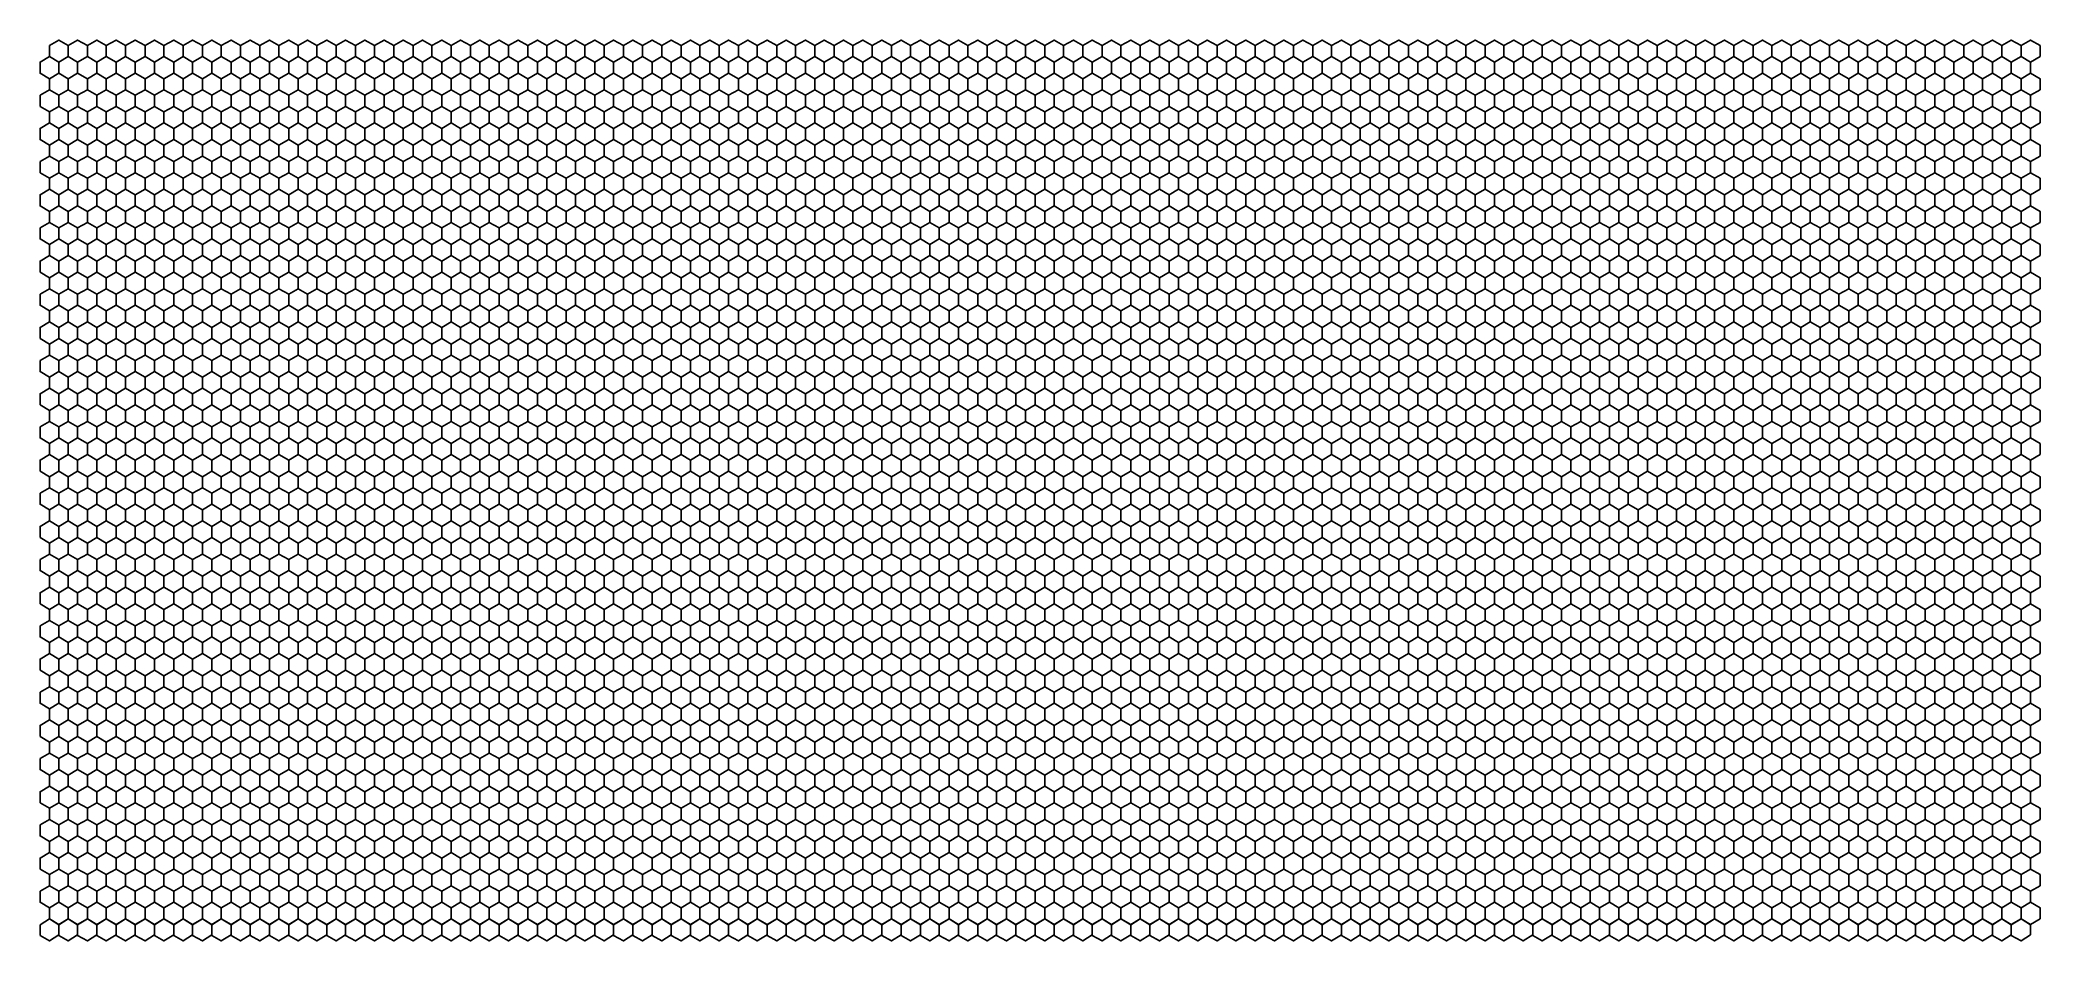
# Model space of a CAD drawing. Header units: metres. Extents: x -17 to 3602, y -20 to 1610.
import ezdxf

# ---------------------------------------------------------------- set-up
doc = ezdxf.new("R2010")
doc.units = ezdxf.units.M

msp = doc.modelspace()

# ---------------------------------------------------------------- linework, layer by layer
for points in [[(34, 1580), (34, 1600), (17, 1610), (0, 1600), (0, 1580), (17, 1570)], [(69, 1580), (69, 1600), (51, 1610), (34, 1600), (34, 1580), (51, 1570)], [(103, 1580), (103, 1600), (86, 1610), (69, 1600), (69, 1580), (86, 1570)], [(138, 1580), (138, 1600), (121, 1610), (103, 1600), (103, 1580), (121, 1570)], [(173, 1580), (173, 1600), (155, 1610), (138, 1600), (138, 1580), (155, 1570)], [(207, 1580), (207, 1600), (190, 1610), (173, 1600), (173, 1580), (190, 1570)], [(242, 1580), (242, 1600), (225, 1610), (207, 1600), (207, 1580), (225, 1570)], [(277, 1580), (277, 1600), (259, 1610), (242, 1600), (242, 1580), (259, 1570)], [(311, 1580), (311, 1600), (294, 1610), (277, 1600), (277, 1580), (294, 1570)], [(346, 1580), (346, 1600), (329, 1610), (311, 1600), (311, 1580), (329, 1570)], [(381, 1580), (381, 1600), (363, 1610), (346, 1600), (346, 1580), (363, 1570)], [(415, 1580), (415, 1600), (398, 1610), (381, 1600), (381, 1580), (398, 1570)], [(450, 1580), (450, 1600), (433, 1610), (415, 1600), (415, 1580), (433, 1570)], [(484, 1580), (484, 1600), (467, 1610), (450, 1600), (450, 1580), (467, 1570)], [(519, 1580), (519, 1600), (502, 1610), (484, 1600), (484, 1580), (502, 1570)], [(554, 1580), (554, 1600), (536, 1610), (519, 1600), (519, 1580), (536, 1570)], [(588, 1580), (588, 1600), (571, 1610), (554, 1600), (554, 1580), (571, 1570)], [(623, 1580), (623, 1600), (606, 1610), (588, 1600), (588, 1580), (606, 1570)], [(658, 1580), (658, 1600), (640, 1610), (623, 1600), (623, 1580), (640, 1570)], [(692, 1580), (692, 1600), (675, 1610), (658, 1600), (658, 1580), (675, 1570)], [(727, 1580), (727, 1600), (710, 1610), (692, 1600), (692, 1580), (710, 1570)], [(762, 1580), (762, 1600), (744, 1610), (727, 1600), (727, 1580), (744, 1570)], [(796, 1580), (796, 1600), (779, 1610), (762, 1600), (762, 1580), (779, 1570)], [(831, 1580), (831, 1600), (814, 1610), (796, 1600), (796, 1580), (814, 1570)], [(866, 1580), (866, 1600), (848, 1610), (831, 1600), (831, 1580), (848, 1570)], [(900, 1580), (900, 1600), (883, 1610), (866, 1600), (866, 1580), (883, 1570)], [(935, 1580), (935, 1600), (917, 1610), (900, 1600), (900, 1580), (917, 1570)], [(969, 1580), (969, 1600), (952, 1610), (935, 1600), (935, 1580), (952, 1570)], [(1004, 1580), (1004, 1600), (987, 1610), (969, 1600), (969, 1580), (987, 1570)], [(1039, 1580), (1039, 1600), (1021, 1610), (1004, 1600), (1004, 1580), (1021, 1570)], [(1073, 1580), (1073, 1600), (1056, 1610), (1039, 1600), (1039, 1580), (1056, 1570)], [(1108, 1580), (1108, 1600), (1091, 1610), (1073, 1600), (1073, 1580), (1091, 1570)], [(1143, 1580), (1143, 1600), (1125, 1610), (1108, 1600), (1108, 1580), (1125, 1570)], [(1177, 1580), (1177, 1600), (1160, 1610), (1143, 1600), (1143, 1580), (1160, 1570)], [(1212, 1580), (1212, 1600), (1195, 1610), (1177, 1600), (1177, 1580), (1195, 1570)], [(1247, 1580), (1247, 1600), (1229, 1610), (1212, 1600), (1212, 1580), (1229, 1570)], [(1281, 1580), (1281, 1600), (1264, 1610), (1247, 1600), (1247, 1580), (1264, 1570)], [(1316, 1580), (1316, 1600), (1299, 1610), (1281, 1600), (1281, 1580), (1299, 1570)], [(1350, 1580), (1350, 1600), (1333, 1610), (1316, 1600), (1316, 1580), (1333, 1570)], [(1385, 1580), (1385, 1600), (1368, 1610), (1350, 1600), (1350, 1580), (1368, 1570)], [(1420, 1580), (1420, 1600), (1402, 1610), (1385, 1600), (1385, 1580), (1402, 1570)], [(1454, 1580), (1454, 1600), (1437, 1610), (1420, 1600), (1420, 1580), (1437, 1570)], [(1489, 1580), (1489, 1600), (1472, 1610), (1454, 1600), (1454, 1580), (1472, 1570)], [(1524, 1580), (1524, 1600), (1506, 1610), (1489, 1600), (1489, 1580), (1506, 1570)], [(1558, 1580), (1558, 1600), (1541, 1610), (1524, 1600), (1524, 1580), (1541, 1570)], [(1593, 1580), (1593, 1600), (1576, 1610), (1558, 1600), (1558, 1580), (1576, 1570)], [(1628, 1580), (1628, 1600), (1610, 1610), (1593, 1600), (1593, 1580), (1610, 1570)], [(1662, 1580), (1662, 1600), (1645, 1610), (1628, 1600), (1628, 1580), (1645, 1570)], [(1697, 1580), (1697, 1600), (1680, 1610), (1662, 1600), (1662, 1580), (1680, 1570)], [(1732, 1580), (1732, 1600), (1714, 1610), (1697, 1600), (1697, 1580), (1714, 1570)], [(1766, 1580), (1766, 1600), (1749, 1610), (1732, 1600), (1732, 1580), (1749, 1570)], [(1801, 1580), (1801, 1600), (1784, 1610), (1766, 1600), (1766, 1580), (1784, 1570)], [(1835, 1580), (1835, 1600), (1818, 1610), (1801, 1600), (1801, 1580), (1818, 1570)], [(1870, 1580), (1870, 1600), (1853, 1610), (1835, 1600), (1835, 1580), (1853, 1570)], [(1905, 1580), (1905, 1600), (1887, 1610), (1870, 1600), (1870, 1580), (1887, 1570)], [(1939, 1580), (1939, 1600), (1922, 1610), (1905, 1600), (1905, 1580), (1922, 1570)], [(1974, 1580), (1974, 1600), (1957, 1610), (1939, 1600), (1939, 1580), (1957, 1570)], [(2009, 1580), (2009, 1600), (1991, 1610), (1974, 1600), (1974, 1580), (1991, 1570)], [(2043, 1580), (2043, 1600), (2026, 1610), (2009, 1600), (2009, 1580), (2026, 1570)], [(2078, 1580), (2078, 1600), (2061, 1610), (2043, 1600), (2043, 1580), (2061, 1570)], [(2113, 1580), (2113, 1600), (2095, 1610), (2078, 1600), (2078, 1580), (2095, 1570)], [(2147, 1580), (2147, 1600), (2130, 1610), (2113, 1600), (2113, 1580), (2130, 1570)], [(2182, 1580), (2182, 1600), (2165, 1610), (2147, 1600), (2147, 1580), (2165, 1570)], [(2217, 1580), (2217, 1600), (2199, 1610), (2182, 1600), (2182, 1580), (2199, 1570)], [(2251, 1580), (2251, 1600), (2234, 1610), (2217, 1600), (2217, 1580), (2234, 1570)], [(2286, 1580), (2286, 1600), (2268, 1610), (2251, 1600), (2251, 1580), (2268, 1570)], [(2320, 1580), (2320, 1600), (2303, 1610), (2286, 1600), (2286, 1580), (2303, 1570)], [(2355, 1580), (2355, 1600), (2338, 1610), (2320, 1600), (2320, 1580), (2338, 1570)], [(2390, 1580), (2390, 1600), (2372, 1610), (2355, 1600), (2355, 1580), (2372, 1570)], [(2424, 1580), (2424, 1600), (2407, 1610), (2390, 1600), (2390, 1580), (2407, 1570)], [(2459, 1580), (2459, 1600), (2442, 1610), (2424, 1600), (2424, 1580), (2442, 1570)], [(2494, 1580), (2494, 1600), (2476, 1610), (2459, 1600), (2459, 1580), (2476, 1570)], [(2528, 1580), (2528, 1600), (2511, 1610), (2494, 1600), (2494, 1580), (2511, 1570)], [(2563, 1580), (2563, 1600), (2546, 1610), (2528, 1600), (2528, 1580), (2546, 1570)], [(2598, 1580), (2598, 1600), (2580, 1610), (2563, 1600), (2563, 1580), (2580, 1570)], [(2632, 1580), (2632, 1600), (2615, 1610), (2598, 1600), (2598, 1580), (2615, 1570)], [(2667, 1580), (2667, 1600), (2650, 1610), (2632, 1600), (2632, 1580), (2650, 1570)], [(2701, 1580), (2701, 1600), (2684, 1610), (2667, 1600), (2667, 1580), (2684, 1570)], [(2736, 1580), (2736, 1600), (2719, 1610), (2701, 1600), (2701, 1580), (2719, 1570)], [(2771, 1580), (2771, 1600), (2753, 1610), (2736, 1600), (2736, 1580), (2753, 1570)], [(2805, 1580), (2805, 1600), (2788, 1610), (2771, 1600), (2771, 1580), (2788, 1570)], [(2840, 1580), (2840, 1600), (2823, 1610), (2805, 1600), (2805, 1580), (2823, 1570)], [(2875, 1580), (2875, 1600), (2857, 1610), (2840, 1600), (2840, 1580), (2857, 1570)], [(2909, 1580), (2909, 1600), (2892, 1610), (2875, 1600), (2875, 1580), (2892, 1570)], [(2944, 1580), (2944, 1600), (2927, 1610), (2909, 1600), (2909, 1580), (2927, 1570)], [(2979, 1580), (2979, 1600), (2961, 1610), (2944, 1600), (2944, 1580), (2961, 1570)], [(3013, 1580), (3013, 1600), (2996, 1610), (2979, 1600), (2979, 1580), (2996, 1570)], [(3048, 1580), (3048, 1600), (3031, 1610), (3013, 1600), (3013, 1580), (3031, 1570)], [(3083, 1580), (3083, 1600), (3065, 1610), (3048, 1600), (3048, 1580), (3065, 1570)], [(3117, 1580), (3117, 1600), (3100, 1610), (3083, 1600), (3083, 1580), (3100, 1570)], [(3152, 1580), (3152, 1600), (3135, 1610), (3117, 1600), (3117, 1580), (3135, 1570)], [(3186, 1580), (3186, 1600), (3169, 1610), (3152, 1600), (3152, 1580), (3169, 1570)], [(3221, 1580), (3221, 1600), (3204, 1610), (3186, 1600), (3186, 1580), (3204, 1570)], [(3256, 1580), (3256, 1600), (3238, 1610), (3221, 1600), (3221, 1580), (3238, 1570)], [(3290, 1580), (3290, 1600), (3273, 1610), (3256, 1600), (3256, 1580), (3273, 1570)], [(3325, 1580), (3325, 1600), (3308, 1610), (3290, 1600), (3290, 1580), (3308, 1570)], [(3360, 1580), (3360, 1600), (3342, 1610), (3325, 1600), (3325, 1580), (3342, 1570)], [(3394, 1580), (3394, 1600), (3377, 1610), (3360, 1600), (3360, 1580), (3377, 1570)], [(3429, 1580), (3429, 1600), (3412, 1610), (3394, 1600), (3394, 1580), (3412, 1570)], [(3464, 1580), (3464, 1600), (3446, 1610), (3429, 1600), (3429, 1580), (3446, 1570)], [(3498, 1580), (3498, 1600), (3481, 1610), (3464, 1600), (3464, 1580), (3481, 1570)], [(3533, 1580), (3533, 1600), (3516, 1610), (3498, 1600), (3498, 1580), (3516, 1570)], [(3568, 1580), (3568, 1600), (3550, 1610), (3533, 1600), (3533, 1580), (3550, 1570)], [(3602, 1580), (3602, 1600), (3585, 1610), (3568, 1600), (3568, 1580), (3585, 1570)], [(17, 1550), (17, 1570), (0, 1580), (-17, 1570), (-17, 1550), (0, 1540)], [(51, 1550), (51, 1570), (34, 1580), (17, 1570), (17, 1550), (34, 1540)], [(86, 1550), (86, 1570), (69, 1580), (51, 1570), (51, 1550), (69, 1540)], [(121, 1550), (121, 1570), (103, 1580), (86, 1570), (86, 1550), (103, 1540)], [(155, 1550), (155, 1570), (138, 1580), (121, 1570), (121, 1550), (138, 1540)], [(190, 1550), (190, 1570), (173, 1580), (155, 1570), (155, 1550), (173, 1540)], [(225, 1550), (225, 1570), (207, 1580), (190, 1570), (190, 1550), (207, 1540)], [(259, 1550), (259, 1570), (242, 1580), (225, 1570), (225, 1550), (242, 1540)], [(294, 1550), (294, 1570), (277, 1580), (259, 1570), (259, 1550), (277, 1540)], [(329, 1550), (329, 1570), (311, 1580), (294, 1570), (294, 1550), (311, 1540)], [(363, 1550), (363, 1570), (346, 1580), (329, 1570), (329, 1550), (346, 1540)], [(398, 1550), (398, 1570), (381, 1580), (363, 1570), (363, 1550), (381, 1540)], [(433, 1550), (433, 1570), (415, 1580), (398, 1570), (398, 1550), (415, 1540)], [(467, 1550), (467, 1570), (450, 1580), (433, 1570), (433, 1550), (450, 1540)], [(502, 1550), (502, 1570), (484, 1580), (467, 1570), (467, 1550), (484, 1540)], [(536, 1550), (536, 1570), (519, 1580), (502, 1570), (502, 1550), (519, 1540)], [(571, 1550), (571, 1570), (554, 1580), (536, 1570), (536, 1550), (554, 1540)], [(606, 1550), (606, 1570), (588, 1580), (571, 1570), (571, 1550), (588, 1540)], [(640, 1550), (640, 1570), (623, 1580), (606, 1570), (606, 1550), (623, 1540)], [(675, 1550), (675, 1570), (658, 1580), (640, 1570), (640, 1550), (658, 1540)], [(710, 1550), (710, 1570), (692, 1580), (675, 1570), (675, 1550), (692, 1540)], [(744, 1550), (744, 1570), (727, 1580), (710, 1570), (710, 1550), (727, 1540)], [(779, 1550), (779, 1570), (762, 1580), (744, 1570), (744, 1550), (762, 1540)], [(814, 1550), (814, 1570), (796, 1580), (779, 1570), (779, 1550), (796, 1540)], [(848, 1550), (848, 1570), (831, 1580), (814, 1570), (814, 1550), (831, 1540)], [(883, 1550), (883, 1570), (866, 1580), (848, 1570), (848, 1550), (866, 1540)], [(917, 1550), (917, 1570), (900, 1580), (883, 1570), (883, 1550), (900, 1540)], [(952, 1550), (952, 1570), (935, 1580), (917, 1570), (917, 1550), (935, 1540)], [(987, 1550), (987, 1570), (969, 1580), (952, 1570), (952, 1550), (969, 1540)], [(1021, 1550), (1021, 1570), (1004, 1580), (987, 1570), (987, 1550), (1004, 1540)], [(1056, 1550), (1056, 1570), (1039, 1580), (1021, 1570), (1021, 1550), (1039, 1540)], [(1091, 1550), (1091, 1570), (1073, 1580), (1056, 1570), (1056, 1550), (1073, 1540)], [(1125, 1550), (1125, 1570), (1108, 1580), (1091, 1570), (1091, 1550), (1108, 1540)], [(1160, 1550), (1160, 1570), (1143, 1580), (1125, 1570), (1125, 1550), (1143, 1540)], [(1195, 1550), (1195, 1570), (1177, 1580), (1160, 1570), (1160, 1550), (1177, 1540)], [(1229, 1550), (1229, 1570), (1212, 1580), (1195, 1570), (1195, 1550), (1212, 1540)], [(1264, 1550), (1264, 1570), (1247, 1580), (1229, 1570), (1229, 1550), (1247, 1540)], [(1299, 1550), (1299, 1570), (1281, 1580), (1264, 1570), (1264, 1550), (1281, 1540)], [(1333, 1550), (1333, 1570), (1316, 1580), (1299, 1570), (1299, 1550), (1316, 1540)], [(1368, 1550), (1368, 1570), (1350, 1580), (1333, 1570), (1333, 1550), (1350, 1540)], [(1402, 1550), (1402, 1570), (1385, 1580), (1368, 1570), (1368, 1550), (1385, 1540)], [(1437, 1550), (1437, 1570), (1420, 1580), (1402, 1570), (1402, 1550), (1420, 1540)], [(1472, 1550), (1472, 1570), (1454, 1580), (1437, 1570), (1437, 1550), (1454, 1540)], [(1506, 1550), (1506, 1570), (1489, 1580), (1472, 1570), (1472, 1550), (1489, 1540)], [(1541, 1550), (1541, 1570), (1524, 1580), (1506, 1570), (1506, 1550), (1524, 1540)], [(1576, 1550), (1576, 1570), (1558, 1580), (1541, 1570), (1541, 1550), (1558, 1540)], [(1610, 1550), (1610, 1570), (1593, 1580), (1576, 1570), (1576, 1550), (1593, 1540)], [(1645, 1550), (1645, 1570), (1628, 1580), (1610, 1570), (1610, 1550), (1628, 1540)], [(1680, 1550), (1680, 1570), (1662, 1580), (1645, 1570), (1645, 1550), (1662, 1540)], [(1714, 1550), (1714, 1570), (1697, 1580), (1680, 1570), (1680, 1550), (1697, 1540)], [(1749, 1550), (1749, 1570), (1732, 1580), (1714, 1570), (1714, 1550), (1732, 1540)], [(1784, 1550), (1784, 1570), (1766, 1580), (1749, 1570), (1749, 1550), (1766, 1540)], [(1818, 1550), (1818, 1570), (1801, 1580), (1784, 1570), (1784, 1550), (1801, 1540)], [(1853, 1550), (1853, 1570), (1835, 1580), (1818, 1570), (1818, 1550), (1835, 1540)], [(1887, 1550), (1887, 1570), (1870, 1580), (1853, 1570), (1853, 1550), (1870, 1540)], [(1922, 1550), (1922, 1570), (1905, 1580), (1887, 1570), (1887, 1550), (1905, 1540)], [(1957, 1550), (1957, 1570), (1939, 1580), (1922, 1570), (1922, 1550), (1939, 1540)], [(1991, 1550), (1991, 1570), (1974, 1580), (1957, 1570), (1957, 1550), (1974, 1540)], [(2026, 1550), (2026, 1570), (2009, 1580), (1991, 1570), (1991, 1550), (2009, 1540)], [(2061, 1550), (2061, 1570), (2043, 1580), (2026, 1570), (2026, 1550), (2043, 1540)], [(2095, 1550), (2095, 1570), (2078, 1580), (2061, 1570), (2061, 1550), (2078, 1540)], [(2130, 1550), (2130, 1570), (2113, 1580), (2095, 1570), (2095, 1550), (2113, 1540)], [(2165, 1550), (2165, 1570), (2147, 1580), (2130, 1570), (2130, 1550), (2147, 1540)], [(2199, 1550), (2199, 1570), (2182, 1580), (2165, 1570), (2165, 1550), (2182, 1540)], [(2234, 1550), (2234, 1570), (2217, 1580), (2199, 1570), (2199, 1550), (2217, 1540)], [(2268, 1550), (2268, 1570), (2251, 1580), (2234, 1570), (2234, 1550), (2251, 1540)], [(2303, 1550), (2303, 1570), (2286, 1580), (2268, 1570), (2268, 1550), (2286, 1540)], [(2338, 1550), (2338, 1570), (2320, 1580), (2303, 1570), (2303, 1550), (2320, 1540)], [(2372, 1550), (2372, 1570), (2355, 1580), (2338, 1570), (2338, 1550), (2355, 1540)], [(2407, 1550), (2407, 1570), (2390, 1580), (2372, 1570), (2372, 1550), (2390, 1540)], [(2442, 1550), (2442, 1570), (2424, 1580), (2407, 1570), (2407, 1550), (2424, 1540)], [(2476, 1550), (2476, 1570), (2459, 1580), (2442, 1570), (2442, 1550), (2459, 1540)], [(2511, 1550), (2511, 1570), (2494, 1580), (2476, 1570), (2476, 1550), (2494, 1540)], [(2546, 1550), (2546, 1570), (2528, 1580), (2511, 1570), (2511, 1550), (2528, 1540)], [(2580, 1550), (2580, 1570), (2563, 1580), (2546, 1570), (2546, 1550), (2563, 1540)], [(2615, 1550), (2615, 1570), (2598, 1580), (2580, 1570), (2580, 1550), (2598, 1540)], [(2650, 1550), (2650, 1570), (2632, 1580), (2615, 1570), (2615, 1550), (2632, 1540)], [(2684, 1550), (2684, 1570), (2667, 1580), (2650, 1570), (2650, 1550), (2667, 1540)], [(2719, 1550), (2719, 1570), (2701, 1580), (2684, 1570), (2684, 1550), (2701, 1540)], [(2753, 1550), (2753, 1570), (2736, 1580), (2719, 1570), (2719, 1550), (2736, 1540)], [(2788, 1550), (2788, 1570), (2771, 1580), (2753, 1570), (2753, 1550), (2771, 1540)], [(2823, 1550), (2823, 1570), (2805, 1580), (2788, 1570), (2788, 1550), (2805, 1540)], [(2857, 1550), (2857, 1570), (2840, 1580), (2823, 1570), (2823, 1550), (2840, 1540)], [(2892, 1550), (2892, 1570), (2875, 1580), (2857, 1570), (2857, 1550), (2875, 1540)], [(2927, 1550), (2927, 1570), (2909, 1580), (2892, 1570), (2892, 1550), (2909, 1540)], [(2961, 1550), (2961, 1570), (2944, 1580), (2927, 1570), (2927, 1550), (2944, 1540)], [(2996, 1550), (2996, 1570), (2979, 1580), (2961, 1570), (2961, 1550), (2979, 1540)], [(3031, 1550), (3031, 1570), (3013, 1580), (2996, 1570), (2996, 1550), (3013, 1540)], [(3065, 1550), (3065, 1570), (3048, 1580), (3031, 1570), (3031, 1550), (3048, 1540)], [(3100, 1550), (3100, 1570), (3083, 1580), (3065, 1570), (3065, 1550), (3083, 1540)], [(3135, 1550), (3135, 1570), (3117, 1580), (3100, 1570), (3100, 1550), (3117, 1540)], [(3169, 1550), (3169, 1570), (3152, 1580), (3135, 1570), (3135, 1550), (3152, 1540)], [(3204, 1550), (3204, 1570), (3186, 1580), (3169, 1570), (3169, 1550), (3186, 1540)], [(3238, 1550), (3238, 1570), (3221, 1580), (3204, 1570), (3204, 1550), (3221, 1540)], [(3273, 1550), (3273, 1570), (3256, 1580), (3238, 1570), (3238, 1550), (3256, 1540)], [(3308, 1550), (3308, 1570), (3290, 1580), (3273, 1570), (3273, 1550), (3290, 1540)], [(3342, 1550), (3342, 1570), (3325, 1580), (3308, 1570), (3308, 1550), (3325, 1540)], [(3377, 1550), (3377, 1570), (3360, 1580), (3342, 1570), (3342, 1550), (3360, 1540)], [(3412, 1550), (3412, 1570), (3394, 1580), (3377, 1570), (3377, 1550), (3394, 1540)], [(3446, 1550), (3446, 1570), (3429, 1580), (3412, 1570), (3412, 1550), (3429, 1540)], [(3481, 1550), (3481, 1570), (3464, 1580), (3446, 1570), (3446, 1550), (3464, 1540)], [(3516, 1550), (3516, 1570), (3498, 1580), (3481, 1570), (3481, 1550), (3498, 1540)], [(3550, 1550), (3550, 1570), (3533, 1580), (3516, 1570), (3516, 1550), (3533, 1540)], [(3585, 1550), (3585, 1570), (3568, 1580), (3550, 1570), (3550, 1550), (3568, 1540)], [(17, 1490), (17, 1510), (0, 1520), (-17, 1510), (-17, 1490), (0, 1480)], [(34, 1520), (34, 1540), (17, 1550), (0, 1540), (0, 1520), (17, 1510)], [(51, 1490), (51, 1510), (34, 1520), (17, 1510), (17, 1490), (34, 1480)], [(69, 1520), (69, 1540), (51, 1550), (34, 1540), (34, 1520), (51, 1510)], [(86, 1490), (86, 1510), (69, 1520), (51, 1510), (51, 1490), (69, 1480)], [(103, 1520), (103, 1540), (86, 1550), (69, 1540), (69, 1520), (86, 1510)], [(121, 1490), (121, 1510), (103, 1520), (86, 1510), (86, 1490), (103, 1480)], [(138, 1520), (138, 1540), (121, 1550), (103, 1540), (103, 1520), (121, 1510)], [(155, 1490), (155, 1510), (138, 1520), (121, 1510), (121, 1490), (138, 1480)], [(173, 1520), (173, 1540), (155, 1550), (138, 1540), (138, 1520), (155, 1510)], [(190, 1490), (190, 1510), (173, 1520), (155, 1510), (155, 1490), (173, 1480)], [(207, 1520), (207, 1540), (190, 1550), (173, 1540), (173, 1520), (190, 1510)], [(225, 1490), (225, 1510), (207, 1520), (190, 1510), (190, 1490), (207, 1480)], [(242, 1520), (242, 1540), (225, 1550), (207, 1540), (207, 1520), (225, 1510)], [(259, 1490), (259, 1510), (242, 1520), (225, 1510), (225, 1490), (242, 1480)], [(277, 1520), (277, 1540), (259, 1550), (242, 1540), (242, 1520), (259, 1510)], [(294, 1490), (294, 1510), (277, 1520), (259, 1510), (259, 1490), (277, 1480)], [(311, 1520), (311, 1540), (294, 1550), (277, 1540), (277, 1520), (294, 1510)], [(329, 1490), (329, 1510), (311, 1520), (294, 1510), (294, 1490), (311, 1480)], [(346, 1520), (346, 1540), (329, 1550), (311, 1540), (311, 1520), (329, 1510)], [(363, 1490), (363, 1510), (346, 1520), (329, 1510), (329, 1490), (346, 1480)], [(381, 1520), (381, 1540), (363, 1550), (346, 1540), (346, 1520), (363, 1510)], [(398, 1490), (398, 1510), (381, 1520), (363, 1510), (363, 1490), (381, 1480)], [(415, 1520), (415, 1540), (398, 1550), (381, 1540), (381, 1520), (398, 1510)], [(433, 1490), (433, 1510), (415, 1520), (398, 1510), (398, 1490), (415, 1480)], [(450, 1520), (450, 1540), (433, 1550), (415, 1540), (415, 1520), (433, 1510)], [(467, 1490), (467, 1510), (450, 1520), (433, 1510), (433, 1490), (450, 1480)], [(484, 1520), (484, 1540), (467, 1550), (450, 1540), (450, 1520), (467, 1510)], [(502, 1490), (502, 1510), (484, 1520), (467, 1510), (467, 1490), (484, 1480)], [(519, 1520), (519, 1540), (502, 1550), (484, 1540), (484, 1520), (502, 1510)], [(536, 1490), (536, 1510), (519, 1520), (502, 1510), (502, 1490), (519, 1480)], [(554, 1520), (554, 1540), (536, 1550), (519, 1540), (519, 1520), (536, 1510)], [(571, 1490), (571, 1510), (554, 1520), (536, 1510), (536, 1490), (554, 1480)], [(588, 1520), (588, 1540), (571, 1550), (554, 1540), (554, 1520), (571, 1510)], [(606, 1490), (606, 1510), (588, 1520), (571, 1510), (571, 1490), (588, 1480)], [(623, 1520), (623, 1540), (606, 1550), (588, 1540), (588, 1520), (606, 1510)], [(640, 1490), (640, 1510), (623, 1520), (606, 1510), (606, 1490), (623, 1480)], [(658, 1520), (658, 1540), (640, 1550), (623, 1540), (623, 1520), (640, 1510)], [(675, 1490), (675, 1510), (658, 1520), (640, 1510), (640, 1490), (658, 1480)], [(692, 1520), (692, 1540), (675, 1550), (658, 1540), (658, 1520), (675, 1510)], [(710, 1490), (710, 1510), (692, 1520), (675, 1510), (675, 1490), (692, 1480)], [(727, 1520), (727, 1540), (710, 1550), (692, 1540), (692, 1520), (710, 1510)], [(744, 1490), (744, 1510), (727, 1520), (710, 1510), (710, 1490), (727, 1480)], [(762, 1520), (762, 1540), (744, 1550), (727, 1540), (727, 1520), (744, 1510)], [(779, 1490), (779, 1510), (762, 1520), (744, 1510), (744, 1490), (762, 1480)], [(796, 1520), (796, 1540), (779, 1550), (762, 1540), (762, 1520), (779, 1510)], [(814, 1490), (814, 1510), (796, 1520), (779, 1510), (779, 1490), (796, 1480)], [(831, 1520), (831, 1540), (814, 1550), (796, 1540), (796, 1520), (814, 1510)], [(848, 1490), (848, 1510), (831, 1520), (814, 1510), (814, 1490), (831, 1480)], [(866, 1520), (866, 1540), (848, 1550), (831, 1540), (831, 1520), (848, 1510)], [(883, 1490), (883, 1510), (866, 1520), (848, 1510), (848, 1490), (866, 1480)], [(900, 1520), (900, 1540), (883, 1550), (866, 1540), (866, 1520), (883, 1510)], [(917, 1490), (917, 1510), (900, 1520), (883, 1510), (883, 1490), (900, 1480)], [(935, 1520), (935, 1540), (917, 1550), (900, 1540), (900, 1520), (917, 1510)], [(952, 1490), (952, 1510), (935, 1520), (917, 1510), (917, 1490), (935, 1480)], [(969, 1520), (969, 1540), (952, 1550), (935, 1540), (935, 1520), (952, 1510)], [(987, 1490), (987, 1510), (969, 1520), (952, 1510), (952, 1490), (969, 1480)], [(1004, 1520), (1004, 1540), (987, 1550), (969, 1540), (969, 1520), (987, 1510)], [(1021, 1490), (1021, 1510), (1004, 1520), (987, 1510), (987, 1490), (1004, 1480)], [(1039, 1520), (1039, 1540), (1021, 1550), (1004, 1540), (1004, 1520), (1021, 1510)], [(1056, 1490), (1056, 1510), (1039, 1520), (1021, 1510), (1021, 1490), (1039, 1480)], [(1073, 1520), (1073, 1540), (1056, 1550), (1039, 1540), (1039, 1520), (1056, 1510)], [(1091, 1490), (1091, 1510), (1073, 1520), (1056, 1510), (1056, 1490), (1073, 1480)], [(1108, 1520), (1108, 1540), (1091, 1550), (1073, 1540), (1073, 1520), (1091, 1510)], [(1125, 1490), (1125, 1510), (1108, 1520), (1091, 1510), (1091, 1490), (1108, 1480)], [(1143, 1520), (1143, 1540), (1125, 1550), (1108, 1540), (1108, 1520), (1125, 1510)], [(1160, 1490), (1160, 1510), (1143, 1520), (1125, 1510), (1125, 1490), (1143, 1480)], [(1177, 1520), (1177, 1540), (1160, 1550), (1143, 1540), (1143, 1520), (1160, 1510)], [(1195, 1490), (1195, 1510), (1177, 1520), (1160, 1510), (1160, 1490), (1177, 1480)], [(1212, 1520), (1212, 1540), (1195, 1550), (1177, 1540), (1177, 1520), (1195, 1510)], [(1229, 1490), (1229, 1510), (1212, 1520), (1195, 1510), (1195, 1490), (1212, 1480)], [(1247, 1520), (1247, 1540), (1229, 1550), (1212, 1540), (1212, 1520), (1229, 1510)], [(1264, 1490), (1264, 1510), (1247, 1520), (1229, 1510), (1229, 1490), (1247, 1480)], [(1281, 1520), (1281, 1540), (1264, 1550), (1247, 1540), (1247, 1520), (1264, 1510)], [(1299, 1490), (1299, 1510), (1281, 1520), (1264, 1510), (1264, 1490), (1281, 1480)], [(1316, 1520), (1316, 1540), (1299, 1550), (1281, 1540), (1281, 1520), (1299, 1510)], [(1333, 1490), (1333, 1510), (1316, 1520), (1299, 1510), (1299, 1490), (1316, 1480)], [(1350, 1520), (1350, 1540), (1333, 1550), (1316, 1540), (1316, 1520), (1333, 1510)], [(1368, 1490), (1368, 1510), (1350, 1520), (1333, 1510), (1333, 1490), (1350, 1480)], [(1385, 1520), (1385, 1540), (1368, 1550), (1350, 1540), (1350, 1520), (1368, 1510)], [(1402, 1490), (1402, 1510), (1385, 1520), (1368, 1510), (1368, 1490), (1385, 1480)], [(1420, 1520), (1420, 1540), (1402, 1550), (1385, 1540), (1385, 1520), (1402, 1510)], [(1437, 1490), (1437, 1510), (1420, 1520), (1402, 1510), (1402, 1490), (1420, 1480)], [(1454, 1520), (1454, 1540), (1437, 1550), (1420, 1540), (1420, 1520), (1437, 1510)], [(1472, 1490), (1472, 1510), (1454, 1520), (1437, 1510), (1437, 1490), (1454, 1480)], [(1489, 1520), (1489, 1540), (1472, 1550), (1454, 1540), (1454, 1520), (1472, 1510)], [(1506, 1490), (1506, 1510), (1489, 1520), (1472, 1510), (1472, 1490), (1489, 1480)], [(1524, 1520), (1524, 1540), (1506, 1550), (1489, 1540), (1489, 1520), (1506, 1510)], [(1541, 1490), (1541, 1510), (1524, 1520), (1506, 1510), (1506, 1490), (1524, 1480)], [(1558, 1520), (1558, 1540), (1541, 1550), (1524, 1540), (1524, 1520), (1541, 1510)], [(1576, 1490), (1576, 1510), (1558, 1520), (1541, 1510), (1541, 1490), (1558, 1480)], [(1593, 1520), (1593, 1540), (1576, 1550), (1558, 1540), (1558, 1520), (1576, 1510)], [(1610, 1490), (1610, 1510), (1593, 1520), (1576, 1510), (1576, 1490), (1593, 1480)], [(1628, 1520), (1628, 1540), (1610, 1550), (1593, 1540), (1593, 1520), (1610, 1510)], [(1645, 1490), (1645, 1510), (1628, 1520), (1610, 1510), (1610, 1490), (1628, 1480)], [(1662, 1520), (1662, 1540), (1645, 1550), (1628, 1540), (1628, 1520), (1645, 1510)], [(1680, 1490), (1680, 1510), (1662, 1520), (1645, 1510), (1645, 1490), (1662, 1480)], [(1697, 1520), (1697, 1540), (1680, 1550), (1662, 1540), (1662, 1520), (1680, 1510)], [(1714, 1490), (1714, 1510), (1697, 1520), (1680, 1510), (1680, 1490), (1697, 1480)], [(1732, 1520), (1732, 1540), (1714, 1550), (1697, 1540), (1697, 1520), (1714, 1510)], [(1749, 1490), (1749, 1510), (1732, 1520), (1714, 1510), (1714, 1490), (1732, 1480)], [(1766, 1520), (1766, 1540), (1749, 1550), (1732, 1540), (1732, 1520), (1749, 1510)], [(1784, 1490), (1784, 1510), (1766, 1520), (1749, 1510), (1749, 1490), (1766, 1480)], [(1801, 1520), (1801, 1540), (1784, 1550), (1766, 1540), (1766, 1520), (1784, 1510)], [(1818, 1490), (1818, 1510), (1801, 1520), (1784, 1510), (1784, 1490), (1801, 1480)], [(1835, 1520), (1835, 1540), (1818, 1550), (1801, 1540), (1801, 1520), (1818, 1510)], [(1853, 1490), (1853, 1510), (1835, 1520), (1818, 1510), (1818, 1490), (1835, 1480)], [(1870, 1520), (1870, 1540), (1853, 1550), (1835, 1540), (1835, 1520), (1853, 1510)], [(1887, 1490), (1887, 1510), (1870, 1520), (1853, 1510), (1853, 1490), (1870, 1480)], [(1905, 1520), (1905, 1540), (1887, 1550), (1870, 1540), (1870, 1520), (1887, 1510)], [(1922, 1490), (1922, 1510), (1905, 1520), (1887, 1510), (1887, 1490), (1905, 1480)], [(1939, 1520), (1939, 1540), (1922, 1550), (1905, 1540), (1905, 1520), (1922, 1510)], [(1957, 1490), (1957, 1510), (1939, 1520), (1922, 1510), (1922, 1490), (1939, 1480)], [(1974, 1520), (1974, 1540), (1957, 1550), (1939, 1540), (1939, 1520), (1957, 1510)], [(1991, 1490), (1991, 1510), (1974, 1520), (1957, 1510), (1957, 1490), (1974, 1480)], [(2009, 1520), (2009, 1540), (1991, 1550), (1974, 1540), (1974, 1520), (1991, 1510)], [(2026, 1490), (2026, 1510), (2009, 1520), (1991, 1510), (1991, 1490), (2009, 1480)], [(2043, 1520), (2043, 1540), (2026, 1550), (2009, 1540), (2009, 1520), (2026, 1510)], [(2061, 1490), (2061, 1510), (2043, 1520), (2026, 1510), (2026, 1490), (2043, 1480)], [(2078, 1520), (2078, 1540), (2061, 1550), (2043, 1540), (2043, 1520), (2061, 1510)], [(2095, 1490), (2095, 1510), (2078, 1520), (2061, 1510), (2061, 1490), (2078, 1480)], [(2113, 1520), (2113, 1540), (2095, 1550), (2078, 1540), (2078, 1520), (2095, 1510)], [(2130, 1490), (2130, 1510), (2113, 1520), (2095, 1510), (2095, 1490), (2113, 1480)], [(2147, 1520), (2147, 1540), (2130, 1550), (2113, 1540), (2113, 1520), (2130, 1510)], [(2165, 1490), (2165, 1510), (2147, 1520), (2130, 1510), (2130, 1490), (2147, 1480)], [(2182, 1520), (2182, 1540), (2165, 1550), (2147, 1540), (2147, 1520), (2165, 1510)], [(2199, 1490), (2199, 1510), (2182, 1520), (2165, 1510), (2165, 1490), (2182, 1480)], [(2217, 1520), (2217, 1540), (2199, 1550), (2182, 1540), (2182, 1520), (2199, 1510)], [(2234, 1490), (2234, 1510), (2217, 1520), (2199, 1510), (2199, 1490), (2217, 1480)], [(2251, 1520), (2251, 1540), (2234, 1550), (2217, 1540), (2217, 1520), (2234, 1510)], [(2268, 1490), (2268, 1510), (2251, 1520), (2234, 1510), (2234, 1490), (2251, 1480)], [(2286, 1520), (2286, 1540), (2268, 1550), (2251, 1540), (2251, 1520), (2268, 1510)], [(2303, 1490), (2303, 1510), (2286, 1520), (2268, 1510), (2268, 1490), (2286, 1480)], [(2320, 1520), (2320, 1540), (2303, 1550), (2286, 1540), (2286, 1520), (2303, 1510)], [(2338, 1490), (2338, 1510), (2320, 1520), (2303, 1510), (2303, 1490), (2320, 1480)], [(2355, 1520), (2355, 1540), (2338, 1550), (2320, 1540), (2320, 1520), (2338, 1510)], [(2372, 1490), (2372, 1510), (2355, 1520), (2338, 1510), (2338, 1490), (2355, 1480)], [(2390, 1520), (2390, 1540), (2372, 1550), (2355, 1540), (2355, 1520), (2372, 1510)], [(2407, 1490), (2407, 1510), (2390, 1520), (2372, 1510), (2372, 1490), (2390, 1480)], [(2424, 1520), (2424, 1540), (2407, 1550), (2390, 1540), (2390, 1520), (2407, 1510)], [(2442, 1490), (2442, 1510), (2424, 1520), (2407, 1510), (2407, 1490), (2424, 1480)], [(2459, 1520), (2459, 1540), (2442, 1550), (2424, 1540), (2424, 1520), (2442, 1510)], [(2476, 1490), (2476, 1510), (2459, 1520), (2442, 1510), (2442, 1490), (2459, 1480)], [(2494, 1520), (2494, 1540), (2476, 1550), (2459, 1540), (2459, 1520), (2476, 1510)], [(2511, 1490), (2511, 1510), (2494, 1520), (2476, 1510), (2476, 1490), (2494, 1480)], [(2528, 1520), (2528, 1540), (2511, 1550), (2494, 1540), (2494, 1520), (2511, 1510)], [(2546, 1490), (2546, 1510), (2528, 1520), (2511, 1510), (2511, 1490), (2528, 1480)], [(2563, 1520), (2563, 1540), (2546, 1550), (2528, 1540), (2528, 1520), (2546, 1510)], [(2580, 1490), (2580, 1510), (2563, 1520), (2546, 1510), (2546, 1490), (2563, 1480)], [(2598, 1520), (2598, 1540), (2580, 1550), (2563, 1540), (2563, 1520), (2580, 1510)], [(2615, 1490), (2615, 1510), (2598, 1520), (2580, 1510), (2580, 1490), (2598, 1480)], [(2632, 1520), (2632, 1540), (2615, 1550), (2598, 1540), (2598, 1520), (2615, 1510)], [(2650, 1490), (2650, 1510), (2632, 1520), (2615, 1510), (2615, 1490), (2632, 1480)], [(2667, 1520), (2667, 1540), (2650, 1550), (2632, 1540), (2632, 1520), (2650, 1510)], [(2684, 1490), (2684, 1510), (2667, 1520), (2650, 1510), (2650, 1490), (2667, 1480)], [(2701, 1520), (2701, 1540), (2684, 1550), (2667, 1540), (2667, 1520), (2684, 1510)], [(2719, 1490), (2719, 1510), (2701, 1520), (2684, 1510), (2684, 1490), (2701, 1480)], [(2736, 1520), (2736, 1540), (2719, 1550), (2701, 1540), (2701, 1520), (2719, 1510)], [(2753, 1490), (2753, 1510), (2736, 1520), (2719, 1510), (2719, 1490), (2736, 1480)], [(2771, 1520), (2771, 1540), (2753, 1550), (2736, 1540), (2736, 1520), (2753, 1510)], [(2788, 1490), (2788, 1510), (2771, 1520), (2753, 1510), (2753, 1490), (2771, 1480)], [(2805, 1520), (2805, 1540), (2788, 1550), (2771, 1540), (2771, 1520), (2788, 1510)], [(2823, 1490), (2823, 1510), (2805, 1520), (2788, 1510), (2788, 1490), (2805, 1480)], [(2840, 1520), (2840, 1540), (2823, 1550), (2805, 1540), (2805, 1520), (2823, 1510)], [(2857, 1490), (2857, 1510), (2840, 1520), (2823, 1510), (2823, 1490), (2840, 1480)], [(2875, 1520), (2875, 1540), (2857, 1550), (2840, 1540), (2840, 1520), (2857, 1510)], [(2892, 1490), (2892, 1510), (2875, 1520), (2857, 1510), (2857, 1490), (2875, 1480)], [(2909, 1520), (2909, 1540), (2892, 1550), (2875, 1540), (2875, 1520), (2892, 1510)], [(2927, 1490), (2927, 1510), (2909, 1520), (2892, 1510), (2892, 1490), (2909, 1480)], [(2944, 1520), (2944, 1540), (2927, 1550), (2909, 1540), (2909, 1520), (2927, 1510)], [(2961, 1490), (2961, 1510), (2944, 1520), (2927, 1510), (2927, 1490), (2944, 1480)], [(2979, 1520), (2979, 1540), (2961, 1550), (2944, 1540), (2944, 1520), (2961, 1510)], [(2996, 1490), (2996, 1510), (2979, 1520), (2961, 1510), (2961, 1490), (2979, 1480)], [(3013, 1520), (3013, 1540), (2996, 1550), (2979, 1540), (2979, 1520), (2996, 1510)], [(3031, 1490), (3031, 1510), (3013, 1520), (2996, 1510), (2996, 1490), (3013, 1480)], [(3048, 1520), (3048, 1540), (3031, 1550), (3013, 1540), (3013, 1520), (3031, 1510)], [(3065, 1490), (3065, 1510), (3048, 1520), (3031, 1510), (3031, 1490), (3048, 1480)], [(3083, 1520), (3083, 1540), (3065, 1550), (3048, 1540), (3048, 1520), (3065, 1510)], [(3100, 1490), (3100, 1510), (3083, 1520), (3065, 1510), (3065, 1490), (3083, 1480)], [(3117, 1520), (3117, 1540), (3100, 1550), (3083, 1540), (3083, 1520), (3100, 1510)], [(3135, 1490), (3135, 1510), (3117, 1520), (3100, 1510), (3100, 1490), (3117, 1480)], [(3152, 1520), (3152, 1540), (3135, 1550), (3117, 1540), (3117, 1520), (3135, 1510)], [(3169, 1490), (3169, 1510), (3152, 1520), (3135, 1510), (3135, 1490), (3152, 1480)], [(3186, 1520), (3186, 1540), (3169, 1550), (3152, 1540), (3152, 1520), (3169, 1510)], [(3204, 1490), (3204, 1510), (3186, 1520), (3169, 1510), (3169, 1490), (3186, 1480)], [(3221, 1520), (3221, 1540), (3204, 1550), (3186, 1540), (3186, 1520), (3204, 1510)], [(3238, 1490), (3238, 1510), (3221, 1520), (3204, 1510), (3204, 1490), (3221, 1480)], [(3256, 1520), (3256, 1540), (3238, 1550), (3221, 1540), (3221, 1520), (3238, 1510)], [(3273, 1490), (3273, 1510), (3256, 1520), (3238, 1510), (3238, 1490), (3256, 1480)], [(3290, 1520), (3290, 1540), (3273, 1550), (3256, 1540), (3256, 1520), (3273, 1510)], [(3308, 1490), (3308, 1510), (3290, 1520), (3273, 1510), (3273, 1490), (3290, 1480)], [(3325, 1520), (3325, 1540), (3308, 1550), (3290, 1540), (3290, 1520), (3308, 1510)], [(3342, 1490), (3342, 1510), (3325, 1520), (3308, 1510), (3308, 1490), (3325, 1480)], [(3360, 1520), (3360, 1540), (3342, 1550), (3325, 1540), (3325, 1520), (3342, 1510)], [(3377, 1490), (3377, 1510), (3360, 1520), (3342, 1510), (3342, 1490), (3360, 1480)], [(3394, 1520), (3394, 1540), (3377, 1550), (3360, 1540), (3360, 1520), (3377, 1510)], [(3412, 1490), (3412, 1510), (3394, 1520), (3377, 1510), (3377, 1490), (3394, 1480)], [(3429, 1520), (3429, 1540), (3412, 1550), (3394, 1540), (3394, 1520), (3412, 1510)], [(3446, 1490), (3446, 1510), (3429, 1520), (3412, 1510), (3412, 1490), (3429, 1480)], [(3464, 1520), (3464, 1540), (3446, 1550), (3429, 1540), (3429, 1520), (3446, 1510)], [(3481, 1490), (3481, 1510), (3464, 1520), (3446, 1510), (3446, 1490), (3464, 1480)], [(3498, 1520), (3498, 1540), (3481, 1550), (3464, 1540), (3464, 1520), (3481, 1510)], [(3516, 1490), (3516, 1510), (3498, 1520), (3481, 1510), (3481, 1490), (3498, 1480)], [(3533, 1520), (3533, 1540), (3516, 1550), (3498, 1540), (3498, 1520), (3516, 1510)], [(3550, 1490), (3550, 1510), (3533, 1520), (3516, 1510), (3516, 1490), (3533, 1480)], [(3568, 1520), (3568, 1540), (3550, 1550), (3533, 1540), (3533, 1520), (3550, 1510)], [(3585, 1490), (3585, 1510), (3568, 1520), (3550, 1510), (3550, 1490), (3568, 1480)], [(3602, 1520), (3602, 1540), (3585, 1550), (3568, 1540), (3568, 1520), (3585, 1510)], [(34, 1460), (34, 1480), (17, 1490), (0, 1480), (0, 1460), (17, 1450)], [(69, 1460), (69, 1480), (51, 1490), (34, 1480), (34, 1460), (51, 1450)], [(103, 1460), (103, 1480), (86, 1490), (69, 1480), (69, 1460), (86, 1450)], [(138, 1460), (138, 1480), (121, 1490), (103, 1480), (103, 1460), (121, 1450)], [(173, 1460), (173, 1480), (155, 1490), (138, 1480), (138, 1460), (155, 1450)], [(207, 1460), (207, 1480), (190, 1490), (173, 1480), (173, 1460), (190, 1450)], [(242, 1460), (242, 1480), (225, 1490), (207, 1480), (207, 1460), (225, 1450)], [(277, 1460), (277, 1480), (259, 1490), (242, 1480), (242, 1460), (259, 1450)], [(311, 1460), (311, 1480), (294, 1490), (277, 1480), (277, 1460), (294, 1450)], [(346, 1460), (346, 1480), (329, 1490), (311, 1480), (311, 1460), (329, 1450)], [(381, 1460), (381, 1480), (363, 1490), (346, 1480), (346, 1460), (363, 1450)], [(415, 1460), (415, 1480), (398, 1490), (381, 1480), (381, 1460), (398, 1450)], [(450, 1460), (450, 1480), (433, 1490), (415, 1480), (415, 1460), (433, 1450)], [(484, 1460), (484, 1480), (467, 1490), (450, 1480), (450, 1460), (467, 1450)], [(519, 1460), (519, 1480), (502, 1490), (484, 1480), (484, 1460), (502, 1450)], [(554, 1460), (554, 1480), (536, 1490), (519, 1480), (519, 1460), (536, 1450)], [(588, 1460), (588, 1480), (571, 1490), (554, 1480), (554, 1460), (571, 1450)], [(623, 1460), (623, 1480), (606, 1490), (588, 1480), (588, 1460), (606, 1450)], [(658, 1460), (658, 1480), (640, 1490), (623, 1480), (623, 1460), (640, 1450)], [(692, 1460), (692, 1480), (675, 1490), (658, 1480), (658, 1460), (675, 1450)], [(727, 1460), (727, 1480), (710, 1490), (692, 1480), (692, 1460), (710, 1450)], [(762, 1460), (762, 1480), (744, 1490), (727, 1480), (727, 1460), (744, 1450)], [(796, 1460), (796, 1480), (779, 1490), (762, 1480), (762, 1460), (779, 1450)], [(831, 1460), (831, 1480), (814, 1490), (796, 1480), (796, 1460), (814, 1450)], [(866, 1460), (866, 1480), (848, 1490), (831, 1480), (831, 1460), (848, 1450)], [(900, 1460), (900, 1480), (883, 1490), (866, 1480), (866, 1460), (883, 1450)], [(935, 1460), (935, 1480), (917, 1490), (900, 1480), (900, 1460), (917, 1450)], [(969, 1460), (969, 1480), (952, 1490), (935, 1480), (935, 1460), (952, 1450)], [(1004, 1460), (1004, 1480), (987, 1490), (969, 1480), (969, 1460), (987, 1450)], [(1039, 1460), (1039, 1480), (1021, 1490), (1004, 1480), (1004, 1460), (1021, 1450)], [(1073, 1460), (1073, 1480), (1056, 1490), (1039, 1480), (1039, 1460), (1056, 1450)], [(1108, 1460), (1108, 1480), (1091, 1490), (1073, 1480), (1073, 1460), (1091, 1450)], [(1143, 1460), (1143, 1480), (1125, 1490), (1108, 1480), (1108, 1460), (1125, 1450)], [(1177, 1460), (1177, 1480), (1160, 1490), (1143, 1480), (1143, 1460), (1160, 1450)], [(1212, 1460), (1212, 1480), (1195, 1490), (1177, 1480), (1177, 1460), (1195, 1450)], [(1247, 1460), (1247, 1480), (1229, 1490), (1212, 1480), (1212, 1460), (1229, 1450)], [(1281, 1460), (1281, 1480), (1264, 1490), (1247, 1480), (1247, 1460), (1264, 1450)], [(1316, 1460), (1316, 1480), (1299, 1490), (1281, 1480), (1281, 1460), (1299, 1450)], [(1350, 1460), (1350, 1480), (1333, 1490), (1316, 1480), (1316, 1460), (1333, 1450)], [(1385, 1460), (1385, 1480), (1368, 1490), (1350, 1480), (1350, 1460), (1368, 1450)], [(1420, 1460), (1420, 1480), (1402, 1490), (1385, 1480), (1385, 1460), (1402, 1450)], [(1454, 1460), (1454, 1480), (1437, 1490), (1420, 1480), (1420, 1460), (1437, 1450)], [(1489, 1460), (1489, 1480), (1472, 1490), (1454, 1480), (1454, 1460), (1472, 1450)], [(1524, 1460), (1524, 1480), (1506, 1490), (1489, 1480), (1489, 1460), (1506, 1450)], [(1558, 1460), (1558, 1480), (1541, 1490), (1524, 1480), (1524, 1460), (1541, 1450)], [(1593, 1460), (1593, 1480), (1576, 1490), (1558, 1480), (1558, 1460), (1576, 1450)], [(1628, 1460), (1628, 1480), (1610, 1490), (1593, 1480), (1593, 1460), (1610, 1450)], [(1662, 1460), (1662, 1480), (1645, 1490), (1628, 1480), (1628, 1460), (1645, 1450)], [(1697, 1460), (1697, 1480), (1680, 1490), (1662, 1480), (1662, 1460), (1680, 1450)], [(1732, 1460), (1732, 1480), (1714, 1490), (1697, 1480), (1697, 1460), (1714, 1450)], [(1766, 1460), (1766, 1480), (1749, 1490), (1732, 1480), (1732, 1460), (1749, 1450)], [(1801, 1460), (1801, 1480), (1784, 1490), (1766, 1480), (1766, 1460), (1784, 1450)], [(1835, 1460), (1835, 1480), (1818, 1490), (1801, 1480), (1801, 1460), (1818, 1450)], [(1870, 1460), (1870, 1480), (1853, 1490), (1835, 1480), (1835, 1460), (1853, 1450)], [(1905, 1460), (1905, 1480), (1887, 1490), (1870, 1480), (1870, 1460), (1887, 1450)], [(1939, 1460), (1939, 1480), (1922, 1490), (1905, 1480), (1905, 1460), (1922, 1450)], [(1974, 1460), (1974, 1480), (1957, 1490), (1939, 1480), (1939, 1460), (1957, 1450)], [(2009, 1460), (2009, 1480), (1991, 1490), (1974, 1480), (1974, 1460), (1991, 1450)], [(2043, 1460), (2043, 1480), (2026, 1490), (2009, 1480), (2009, 1460), (2026, 1450)], [(2078, 1460), (2078, 1480), (2061, 1490), (2043, 1480), (2043, 1460), (2061, 1450)], [(2113, 1460), (2113, 1480), (2095, 1490), (2078, 1480), (2078, 1460), (2095, 1450)], [(2147, 1460), (2147, 1480), (2130, 1490), (2113, 1480), (2113, 1460), (2130, 1450)], [(2182, 1460), (2182, 1480), (2165, 1490), (2147, 1480), (2147, 1460), (2165, 1450)], [(2217, 1460), (2217, 1480), (2199, 1490), (2182, 1480), (2182, 1460), (2199, 1450)], [(2251, 1460), (2251, 1480), (2234, 1490), (2217, 1480), (2217, 1460), (2234, 1450)], [(2286, 1460), (2286, 1480), (2268, 1490), (2251, 1480), (2251, 1460), (2268, 1450)], [(2320, 1460), (2320, 1480), (2303, 1490), (2286, 1480), (2286, 1460), (2303, 1450)], [(2355, 1460), (2355, 1480), (2338, 1490), (2320, 1480), (2320, 1460), (2338, 1450)], [(2390, 1460), (2390, 1480), (2372, 1490), (2355, 1480), (2355, 1460), (2372, 1450)], [(2424, 1460), (2424, 1480), (2407, 1490), (2390, 1480), (2390, 1460), (2407, 1450)], [(2459, 1460), (2459, 1480), (2442, 1490), (2424, 1480), (2424, 1460), (2442, 1450)], [(2494, 1460), (2494, 1480), (2476, 1490), (2459, 1480), (2459, 1460), (2476, 1450)], [(2528, 1460), (2528, 1480), (2511, 1490), (2494, 1480), (2494, 1460), (2511, 1450)], [(2563, 1460), (2563, 1480), (2546, 1490), (2528, 1480), (2528, 1460), (2546, 1450)], [(2598, 1460), (2598, 1480), (2580, 1490), (2563, 1480), (2563, 1460), (2580, 1450)], [(2632, 1460), (2632, 1480), (2615, 1490), (2598, 1480), (2598, 1460), (2615, 1450)], [(2667, 1460), (2667, 1480), (2650, 1490), (2632, 1480), (2632, 1460), (2650, 1450)], [(2701, 1460), (2701, 1480), (2684, 1490), (2667, 1480), (2667, 1460), (2684, 1450)], [(2736, 1460), (2736, 1480), (2719, 1490), (2701, 1480), (2701, 1460), (2719, 1450)], [(2771, 1460), (2771, 1480), (2753, 1490), (2736, 1480), (2736, 1460), (2753, 1450)], [(2805, 1460), (2805, 1480), (2788, 1490), (2771, 1480), (2771, 1460), (2788, 1450)], [(2840, 1460), (2840, 1480), (2823, 1490), (2805, 1480), (2805, 1460), (2823, 1450)], [(2875, 1460), (2875, 1480), (2857, 1490), (2840, 1480), (2840, 1460), (2857, 1450)], [(2909, 1460), (2909, 1480), (2892, 1490), (2875, 1480), (2875, 1460), (2892, 1450)], [(2944, 1460), (2944, 1480), (2927, 1490), (2909, 1480), (2909, 1460), (2927, 1450)], [(2979, 1460), (2979, 1480), (2961, 1490), (2944, 1480), (2944, 1460), (2961, 1450)], [(3013, 1460), (3013, 1480), (2996, 1490), (2979, 1480), (2979, 1460), (2996, 1450)], [(3048, 1460), (3048, 1480), (3031, 1490), (3013, 1480), (3013, 1460), (3031, 1450)], [(3083, 1460), (3083, 1480), (3065, 1490), (3048, 1480), (3048, 1460), (3065, 1450)], [(3117, 1460), (3117, 1480), (3100, 1490), (3083, 1480), (3083, 1460), (3100, 1450)], [(3152, 1460), (3152, 1480), (3135, 1490), (3117, 1480), (3117, 1460), (3135, 1450)], [(3186, 1460), (3186, 1480), (3169, 1490), (3152, 1480), (3152, 1460), (3169, 1450)], [(3221, 1460), (3221, 1480), (3204, 1490), (3186, 1480), (3186, 1460), (3204, 1450)], [(3256, 1460), (3256, 1480), (3238, 1490), (3221, 1480), (3221, 1460), (3238, 1450)], [(3290, 1460), (3290, 1480), (3273, 1490), (3256, 1480), (3256, 1460), (3273, 1450)], [(3325, 1460), (3325, 1480), (3308, 1490), (3290, 1480), (3290, 1460), (3308, 1450)], [(3360, 1460), (3360, 1480), (3342, 1490), (3325, 1480), (3325, 1460), (3342, 1450)], [(3394, 1460), (3394, 1480), (3377, 1490), (3360, 1480), (3360, 1460), (3377, 1450)], [(3429, 1460), (3429, 1480), (3412, 1490), (3394, 1480), (3394, 1460), (3412, 1450)], [(3464, 1460), (3464, 1480), (3446, 1490), (3429, 1480), (3429, 1460), (3446, 1450)], [(3498, 1460), (3498, 1480), (3481, 1490), (3464, 1480), (3464, 1460), (3481, 1450)], [(3533, 1460), (3533, 1480), (3516, 1490), (3498, 1480), (3498, 1460), (3516, 1450)], [(3568, 1460), (3568, 1480), (3550, 1490), (3533, 1480), (3533, 1460), (3550, 1450)], [(3602, 1460), (3602, 1480), (3585, 1490), (3568, 1480), (3568, 1460), (3585, 1450)], [(17, 1430), (17, 1450), (0, 1460), (-17, 1450), (-17, 1430), (0, 1420)], [(51, 1430), (51, 1450), (34, 1460), (17, 1450), (17, 1430), (34, 1420)], [(86, 1430), (86, 1450), (69, 1460), (51, 1450), (51, 1430), (69, 1420)], [(121, 1430), (121, 1450), (103, 1460), (86, 1450), (86, 1430), (103, 1420)], [(155, 1430), (155, 1450), (138, 1460), (121, 1450), (121, 1430), (138, 1420)], [(190, 1430), (190, 1450), (173, 1460), (155, 1450), (155, 1430), (173, 1420)], [(225, 1430), (225, 1450), (207, 1460), (190, 1450), (190, 1430), (207, 1420)], [(259, 1430), (259, 1450), (242, 1460), (225, 1450), (225, 1430), (242, 1420)], [(294, 1430), (294, 1450), (277, 1460), (259, 1450), (259, 1430), (277, 1420)], [(329, 1430), (329, 1450), (311, 1460), (294, 1450), (294, 1430), (311, 1420)], [(363, 1430), (363, 1450), (346, 1460), (329, 1450), (329, 1430), (346, 1420)], [(398, 1430), (398, 1450), (381, 1460), (363, 1450), (363, 1430), (381, 1420)], [(433, 1430), (433, 1450), (415, 1460), (398, 1450), (398, 1430), (415, 1420)], [(467, 1430), (467, 1450), (450, 1460), (433, 1450), (433, 1430), (450, 1420)], [(502, 1430), (502, 1450), (484, 1460), (467, 1450), (467, 1430), (484, 1420)], [(536, 1430), (536, 1450), (519, 1460), (502, 1450), (502, 1430), (519, 1420)], [(571, 1430), (571, 1450), (554, 1460), (536, 1450), (536, 1430), (554, 1420)], [(606, 1430), (606, 1450), (588, 1460), (571, 1450), (571, 1430), (588, 1420)], [(640, 1430), (640, 1450), (623, 1460), (606, 1450), (606, 1430), (623, 1420)], [(675, 1430), (675, 1450), (658, 1460), (640, 1450), (640, 1430), (658, 1420)], [(710, 1430), (710, 1450), (692, 1460), (675, 1450), (675, 1430), (692, 1420)], [(744, 1430), (744, 1450), (727, 1460), (710, 1450), (710, 1430), (727, 1420)], [(779, 1430), (779, 1450), (762, 1460), (744, 1450), (744, 1430), (762, 1420)], [(814, 1430), (814, 1450), (796, 1460), (779, 1450), (779, 1430), (796, 1420)], [(848, 1430), (848, 1450), (831, 1460), (814, 1450), (814, 1430), (831, 1420)], [(883, 1430), (883, 1450), (866, 1460), (848, 1450), (848, 1430), (866, 1420)], [(917, 1430), (917, 1450), (900, 1460), (883, 1450), (883, 1430), (900, 1420)], [(952, 1430), (952, 1450), (935, 1460), (917, 1450), (917, 1430), (935, 1420)], [(987, 1430), (987, 1450), (969, 1460), (952, 1450), (952, 1430), (969, 1420)], [(1021, 1430), (1021, 1450), (1004, 1460), (987, 1450), (987, 1430), (1004, 1420)], [(1056, 1430), (1056, 1450), (1039, 1460), (1021, 1450), (1021, 1430), (1039, 1420)], [(1091, 1430), (1091, 1450), (1073, 1460), (1056, 1450), (1056, 1430), (1073, 1420)], [(1125, 1430), (1125, 1450), (1108, 1460), (1091, 1450), (1091, 1430), (1108, 1420)], [(1160, 1430), (1160, 1450), (1143, 1460), (1125, 1450), (1125, 1430), (1143, 1420)], [(1195, 1430), (1195, 1450), (1177, 1460), (1160, 1450), (1160, 1430), (1177, 1420)], [(1229, 1430), (1229, 1450), (1212, 1460), (1195, 1450), (1195, 1430), (1212, 1420)], [(1264, 1430), (1264, 1450), (1247, 1460), (1229, 1450), (1229, 1430), (1247, 1420)], [(1299, 1430), (1299, 1450), (1281, 1460), (1264, 1450), (1264, 1430), (1281, 1420)], [(1333, 1430), (1333, 1450), (1316, 1460), (1299, 1450), (1299, 1430), (1316, 1420)], [(1368, 1430), (1368, 1450), (1350, 1460), (1333, 1450), (1333, 1430), (1350, 1420)], [(1402, 1430), (1402, 1450), (1385, 1460), (1368, 1450), (1368, 1430), (1385, 1420)], [(1437, 1430), (1437, 1450), (1420, 1460), (1402, 1450), (1402, 1430), (1420, 1420)], [(1472, 1430), (1472, 1450), (1454, 1460), (1437, 1450), (1437, 1430), (1454, 1420)], [(1506, 1430), (1506, 1450), (1489, 1460), (1472, 1450), (1472, 1430), (1489, 1420)], [(1541, 1430), (1541, 1450), (1524, 1460), (1506, 1450), (1506, 1430), (1524, 1420)], [(1576, 1430), (1576, 1450), (1558, 1460), (1541, 1450), (1541, 1430), (1558, 1420)], [(1610, 1430), (1610, 1450), (1593, 1460), (1576, 1450), (1576, 1430), (1593, 1420)], [(1645, 1430), (1645, 1450), (1628, 1460), (1610, 1450), (1610, 1430), (1628, 1420)], [(1680, 1430), (1680, 1450), (1662, 1460), (1645, 1450), (1645, 1430), (1662, 1420)], [(1714, 1430), (1714, 1450), (1697, 1460), (1680, 1450), (1680, 1430), (1697, 1420)], [(1749, 1430), (1749, 1450), (1732, 1460), (1714, 1450), (1714, 1430), (1732, 1420)], [(1784, 1430), (1784, 1450), (1766, 1460), (1749, 1450), (1749, 1430), (1766, 1420)], [(1818, 1430), (1818, 1450), (1801, 1460), (1784, 1450), (1784, 1430), (1801, 1420)], [(1853, 1430), (1853, 1450), (1835, 1460), (1818, 1450), (1818, 1430), (1835, 1420)], [(1887, 1430), (1887, 1450), (1870, 1460), (1853, 1450), (1853, 1430), (1870, 1420)], [(1922, 1430), (1922, 1450), (1905, 1460), (1887, 1450), (1887, 1430), (1905, 1420)], [(1957, 1430), (1957, 1450), (1939, 1460), (1922, 1450), (1922, 1430), (1939, 1420)], [(1991, 1430), (1991, 1450), (1974, 1460), (1957, 1450), (1957, 1430), (1974, 1420)], [(2026, 1430), (2026, 1450), (2009, 1460), (1991, 1450), (1991, 1430), (2009, 1420)], [(2061, 1430), (2061, 1450), (2043, 1460), (2026, 1450), (2026, 1430), (2043, 1420)], [(2095, 1430), (2095, 1450), (2078, 1460), (2061, 1450), (2061, 1430), (2078, 1420)], [(2130, 1430), (2130, 1450), (2113, 1460), (2095, 1450), (2095, 1430), (2113, 1420)], [(2165, 1430), (2165, 1450), (2147, 1460), (2130, 1450), (2130, 1430), (2147, 1420)], [(2199, 1430), (2199, 1450), (2182, 1460), (2165, 1450), (2165, 1430), (2182, 1420)], [(2234, 1430), (2234, 1450), (2217, 1460), (2199, 1450), (2199, 1430), (2217, 1420)], [(2268, 1430), (2268, 1450), (2251, 1460), (2234, 1450), (2234, 1430), (2251, 1420)], [(2303, 1430), (2303, 1450), (2286, 1460), (2268, 1450), (2268, 1430), (2286, 1420)], [(2338, 1430), (2338, 1450), (2320, 1460), (2303, 1450), (2303, 1430), (2320, 1420)], [(2372, 1430), (2372, 1450), (2355, 1460), (2338, 1450), (2338, 1430), (2355, 1420)], [(2407, 1430), (2407, 1450), (2390, 1460), (2372, 1450), (2372, 1430), (2390, 1420)], [(2442, 1430), (2442, 1450), (2424, 1460), (2407, 1450), (2407, 1430), (2424, 1420)], [(2476, 1430), (2476, 1450), (2459, 1460), (2442, 1450), (2442, 1430), (2459, 1420)], [(2511, 1430), (2511, 1450), (2494, 1460), (2476, 1450), (2476, 1430), (2494, 1420)], [(2546, 1430), (2546, 1450), (2528, 1460), (2511, 1450), (2511, 1430), (2528, 1420)], [(2580, 1430), (2580, 1450), (2563, 1460), (2546, 1450), (2546, 1430), (2563, 1420)], [(2615, 1430), (2615, 1450), (2598, 1460), (2580, 1450), (2580, 1430), (2598, 1420)], [(2650, 1430), (2650, 1450), (2632, 1460), (2615, 1450), (2615, 1430), (2632, 1420)], [(2684, 1430), (2684, 1450), (2667, 1460), (2650, 1450), (2650, 1430), (2667, 1420)], [(2719, 1430), (2719, 1450), (2701, 1460), (2684, 1450), (2684, 1430), (2701, 1420)], [(2753, 1430), (2753, 1450), (2736, 1460), (2719, 1450), (2719, 1430), (2736, 1420)], [(2788, 1430), (2788, 1450), (2771, 1460), (2753, 1450), (2753, 1430), (2771, 1420)], [(2823, 1430), (2823, 1450), (2805, 1460), (2788, 1450), (2788, 1430), (2805, 1420)], [(2857, 1430), (2857, 1450), (2840, 1460), (2823, 1450), (2823, 1430), (2840, 1420)], [(2892, 1430), (2892, 1450), (2875, 1460), (2857, 1450), (2857, 1430), (2875, 1420)], [(2927, 1430), (2927, 1450), (2909, 1460), (2892, 1450), (2892, 1430), (2909, 1420)], [(2961, 1430), (2961, 1450), (2944, 1460), (2927, 1450), (2927, 1430), (2944, 1420)], [(2996, 1430), (2996, 1450), (2979, 1460), (2961, 1450), (2961, 1430), (2979, 1420)], [(3031, 1430), (3031, 1450), (3013, 1460), (2996, 1450), (2996, 1430), (3013, 1420)], [(3065, 1430), (3065, 1450), (3048, 1460), (3031, 1450), (3031, 1430), (3048, 1420)], [(3100, 1430), (3100, 1450), (3083, 1460), (3065, 1450), (3065, 1430), (3083, 1420)], [(3135, 1430), (3135, 1450), (3117, 1460), (3100, 1450), (3100, 1430), (3117, 1420)], [(3169, 1430), (3169, 1450), (3152, 1460), (3135, 1450), (3135, 1430), (3152, 1420)], [(3204, 1430), (3204, 1450), (3186, 1460), (3169, 1450), (3169, 1430), (3186, 1420)], [(3238, 1430), (3238, 1450), (3221, 1460), (3204, 1450), (3204, 1430), (3221, 1420)], [(3273, 1430), (3273, 1450), (3256, 1460), (3238, 1450), (3238, 1430), (3256, 1420)], [(3308, 1430), (3308, 1450), (3290, 1460), (3273, 1450), (3273, 1430), (3290, 1420)], [(3342, 1430), (3342, 1450), (3325, 1460), (3308, 1450), (3308, 1430), (3325, 1420)], [(3377, 1430), (3377, 1450), (3360, 1460), (3342, 1450), (3342, 1430), (3360, 1420)], [(3412, 1430), (3412, 1450), (3394, 1460), (3377, 1450), (3377, 1430), (3394, 1420)], [(3446, 1430), (3446, 1450), (3429, 1460), (3412, 1450), (3412, 1430), (3429, 1420)], [(3481, 1430), (3481, 1450), (3464, 1460), (3446, 1450), (3446, 1430), (3464, 1420)], [(3516, 1430), (3516, 1450), (3498, 1460), (3481, 1450), (3481, 1430), (3498, 1420)], [(3550, 1430), (3550, 1450), (3533, 1460), (3516, 1450), (3516, 1430), (3533, 1420)], [(3585, 1430), (3585, 1450), (3568, 1460), (3550, 1450), (3550, 1430), (3568, 1420)], [(34, 1400), (34, 1420), (17, 1430), (0, 1420), (0, 1400), (17, 1390)], [(69, 1400), (69, 1420), (51, 1430), (34, 1420), (34, 1400), (51, 1390)], [(103, 1400), (103, 1420), (86, 1430), (69, 1420), (69, 1400), (86, 1390)], [(138, 1400), (138, 1420), (121, 1430), (103, 1420), (103, 1400), (121, 1390)], [(173, 1400), (173, 1420), (155, 1430), (138, 1420), (138, 1400), (155, 1390)], [(207, 1400), (207, 1420), (190, 1430), (173, 1420), (173, 1400), (190, 1390)], [(242, 1400), (242, 1420), (225, 1430), (207, 1420), (207, 1400), (225, 1390)], [(277, 1400), (277, 1420), (259, 1430), (242, 1420), (242, 1400), (259, 1390)], [(311, 1400), (311, 1420), (294, 1430), (277, 1420), (277, 1400), (294, 1390)], [(346, 1400), (346, 1420), (329, 1430), (311, 1420), (311, 1400), (329, 1390)], [(381, 1400), (381, 1420), (363, 1430), (346, 1420), (346, 1400), (363, 1390)], [(415, 1400), (415, 1420), (398, 1430), (381, 1420), (381, 1400), (398, 1390)], [(450, 1400), (450, 1420), (433, 1430), (415, 1420), (415, 1400), (433, 1390)], [(484, 1400), (484, 1420), (467, 1430), (450, 1420), (450, 1400), (467, 1390)], [(519, 1400), (519, 1420), (502, 1430), (484, 1420), (484, 1400), (502, 1390)], [(554, 1400), (554, 1420), (536, 1430), (519, 1420), (519, 1400), (536, 1390)], [(588, 1400), (588, 1420), (571, 1430), (554, 1420), (554, 1400), (571, 1390)], [(623, 1400), (623, 1420), (606, 1430), (588, 1420), (588, 1400), (606, 1390)], [(658, 1400), (658, 1420), (640, 1430), (623, 1420), (623, 1400), (640, 1390)], [(692, 1400), (692, 1420), (675, 1430), (658, 1420), (658, 1400), (675, 1390)], [(727, 1400), (727, 1420), (710, 1430), (692, 1420), (692, 1400), (710, 1390)], [(762, 1400), (762, 1420), (744, 1430), (727, 1420), (727, 1400), (744, 1390)], [(796, 1400), (796, 1420), (779, 1430), (762, 1420), (762, 1400), (779, 1390)], [(831, 1400), (831, 1420), (814, 1430), (796, 1420), (796, 1400), (814, 1390)], [(866, 1400), (866, 1420), (848, 1430), (831, 1420), (831, 1400), (848, 1390)], [(900, 1400), (900, 1420), (883, 1430), (866, 1420), (866, 1400), (883, 1390)], [(935, 1400), (935, 1420), (917, 1430), (900, 1420), (900, 1400), (917, 1390)], [(969, 1400), (969, 1420), (952, 1430), (935, 1420), (935, 1400), (952, 1390)], [(1004, 1400), (1004, 1420), (987, 1430), (969, 1420), (969, 1400), (987, 1390)], [(1039, 1400), (1039, 1420), (1021, 1430), (1004, 1420), (1004, 1400), (1021, 1390)], [(1073, 1400), (1073, 1420), (1056, 1430), (1039, 1420), (1039, 1400), (1056, 1390)], [(1108, 1400), (1108, 1420), (1091, 1430), (1073, 1420), (1073, 1400), (1091, 1390)], [(1143, 1400), (1143, 1420), (1125, 1430), (1108, 1420), (1108, 1400), (1125, 1390)], [(1177, 1400), (1177, 1420), (1160, 1430), (1143, 1420), (1143, 1400), (1160, 1390)], [(1212, 1400), (1212, 1420), (1195, 1430), (1177, 1420), (1177, 1400), (1195, 1390)], [(1247, 1400), (1247, 1420), (1229, 1430), (1212, 1420), (1212, 1400), (1229, 1390)], [(1281, 1400), (1281, 1420), (1264, 1430), (1247, 1420), (1247, 1400), (1264, 1390)], [(1316, 1400), (1316, 1420), (1299, 1430), (1281, 1420), (1281, 1400), (1299, 1390)], [(1350, 1400), (1350, 1420), (1333, 1430), (1316, 1420), (1316, 1400), (1333, 1390)], [(1385, 1400), (1385, 1420), (1368, 1430), (1350, 1420), (1350, 1400), (1368, 1390)], [(1420, 1400), (1420, 1420), (1402, 1430), (1385, 1420), (1385, 1400), (1402, 1390)], [(1454, 1400), (1454, 1420), (1437, 1430), (1420, 1420), (1420, 1400), (1437, 1390)], [(1489, 1400), (1489, 1420), (1472, 1430), (1454, 1420), (1454, 1400), (1472, 1390)], [(1524, 1400), (1524, 1420), (1506, 1430), (1489, 1420), (1489, 1400), (1506, 1390)], [(1558, 1400), (1558, 1420), (1541, 1430), (1524, 1420), (1524, 1400), (1541, 1390)], [(1593, 1400), (1593, 1420), (1576, 1430), (1558, 1420), (1558, 1400), (1576, 1390)], [(1628, 1400), (1628, 1420), (1610, 1430), (1593, 1420), (1593, 1400), (1610, 1390)], [(1662, 1400), (1662, 1420), (1645, 1430), (1628, 1420), (1628, 1400), (1645, 1390)], [(1697, 1400), (1697, 1420), (1680, 1430), (1662, 1420), (1662, 1400), (1680, 1390)], [(1732, 1400), (1732, 1420), (1714, 1430), (1697, 1420), (1697, 1400), (1714, 1390)], [(1766, 1400), (1766, 1420), (1749, 1430), (1732, 1420), (1732, 1400), (1749, 1390)], [(1801, 1400), (1801, 1420), (1784, 1430), (1766, 1420), (1766, 1400), (1784, 1390)], [(1835, 1400), (1835, 1420), (1818, 1430), (1801, 1420), (1801, 1400), (1818, 1390)], [(1870, 1400), (1870, 1420), (1853, 1430), (1835, 1420), (1835, 1400), (1853, 1390)], [(1905, 1400), (1905, 1420), (1887, 1430), (1870, 1420), (1870, 1400), (1887, 1390)], [(1939, 1400), (1939, 1420), (1922, 1430), (1905, 1420), (1905, 1400), (1922, 1390)], [(1974, 1400), (1974, 1420), (1957, 1430), (1939, 1420), (1939, 1400), (1957, 1390)], [(2009, 1400), (2009, 1420), (1991, 1430), (1974, 1420), (1974, 1400), (1991, 1390)], [(2043, 1400), (2043, 1420), (2026, 1430), (2009, 1420), (2009, 1400), (2026, 1390)], [(2078, 1400), (2078, 1420), (2061, 1430), (2043, 1420), (2043, 1400), (2061, 1390)], [(2113, 1400), (2113, 1420), (2095, 1430), (2078, 1420), (2078, 1400), (2095, 1390)], [(2147, 1400), (2147, 1420), (2130, 1430), (2113, 1420), (2113, 1400), (2130, 1390)], [(2182, 1400), (2182, 1420), (2165, 1430), (2147, 1420), (2147, 1400), (2165, 1390)], [(2217, 1400), (2217, 1420), (2199, 1430), (2182, 1420), (2182, 1400), (2199, 1390)], [(2251, 1400), (2251, 1420), (2234, 1430), (2217, 1420), (2217, 1400), (2234, 1390)], [(2286, 1400), (2286, 1420), (2268, 1430), (2251, 1420), (2251, 1400), (2268, 1390)], [(2320, 1400), (2320, 1420), (2303, 1430), (2286, 1420), (2286, 1400), (2303, 1390)], [(2355, 1400), (2355, 1420), (2338, 1430), (2320, 1420), (2320, 1400), (2338, 1390)], [(2390, 1400), (2390, 1420), (2372, 1430), (2355, 1420), (2355, 1400), (2372, 1390)], [(2424, 1400), (2424, 1420), (2407, 1430), (2390, 1420), (2390, 1400), (2407, 1390)], [(2459, 1400), (2459, 1420), (2442, 1430), (2424, 1420), (2424, 1400), (2442, 1390)], [(2494, 1400), (2494, 1420), (2476, 1430), (2459, 1420), (2459, 1400), (2476, 1390)], [(2528, 1400), (2528, 1420), (2511, 1430), (2494, 1420), (2494, 1400), (2511, 1390)], [(2563, 1400), (2563, 1420), (2546, 1430), (2528, 1420), (2528, 1400), (2546, 1390)], [(2598, 1400), (2598, 1420), (2580, 1430), (2563, 1420), (2563, 1400), (2580, 1390)], [(2632, 1400), (2632, 1420), (2615, 1430), (2598, 1420), (2598, 1400), (2615, 1390)], [(2667, 1400), (2667, 1420), (2650, 1430), (2632, 1420), (2632, 1400), (2650, 1390)], [(2701, 1400), (2701, 1420), (2684, 1430), (2667, 1420), (2667, 1400), (2684, 1390)], [(2736, 1400), (2736, 1420), (2719, 1430), (2701, 1420), (2701, 1400), (2719, 1390)], [(2771, 1400), (2771, 1420), (2753, 1430), (2736, 1420), (2736, 1400), (2753, 1390)], [(2805, 1400), (2805, 1420), (2788, 1430), (2771, 1420), (2771, 1400), (2788, 1390)], [(2840, 1400), (2840, 1420), (2823, 1430), (2805, 1420), (2805, 1400), (2823, 1390)], [(2875, 1400), (2875, 1420), (2857, 1430), (2840, 1420), (2840, 1400), (2857, 1390)], [(2909, 1400), (2909, 1420), (2892, 1430), (2875, 1420), (2875, 1400), (2892, 1390)], [(2944, 1400), (2944, 1420), (2927, 1430), (2909, 1420), (2909, 1400), (2927, 1390)], [(2979, 1400), (2979, 1420), (2961, 1430), (2944, 1420), (2944, 1400), (2961, 1390)], [(3013, 1400), (3013, 1420), (2996, 1430), (2979, 1420), (2979, 1400), (2996, 1390)], [(3048, 1400), (3048, 1420), (3031, 1430), (3013, 1420), (3013, 1400), (3031, 1390)], [(3083, 1400), (3083, 1420), (3065, 1430), (3048, 1420), (3048, 1400), (3065, 1390)], [(3117, 1400), (3117, 1420), (3100, 1430), (3083, 1420), (3083, 1400), (3100, 1390)], [(3152, 1400), (3152, 1420), (3135, 1430), (3117, 1420), (3117, 1400), (3135, 1390)], [(3186, 1400), (3186, 1420), (3169, 1430), (3152, 1420), (3152, 1400), (3169, 1390)], [(3221, 1400), (3221, 1420), (3204, 1430), (3186, 1420), (3186, 1400), (3204, 1390)], [(3256, 1400), (3256, 1420), (3238, 1430), (3221, 1420), (3221, 1400), (3238, 1390)], [(3290, 1400), (3290, 1420), (3273, 1430), (3256, 1420), (3256, 1400), (3273, 1390)], [(3325, 1400), (3325, 1420), (3308, 1430), (3290, 1420), (3290, 1400), (3308, 1390)], [(3360, 1400), (3360, 1420), (3342, 1430), (3325, 1420), (3325, 1400), (3342, 1390)], [(3394, 1400), (3394, 1420), (3377, 1430), (3360, 1420), (3360, 1400), (3377, 1390)], [(3429, 1400), (3429, 1420), (3412, 1430), (3394, 1420), (3394, 1400), (3412, 1390)], [(3464, 1400), (3464, 1420), (3446, 1430), (3429, 1420), (3429, 1400), (3446, 1390)], [(3498, 1400), (3498, 1420), (3481, 1430), (3464, 1420), (3464, 1400), (3481, 1390)], [(3533, 1400), (3533, 1420), (3516, 1430), (3498, 1420), (3498, 1400), (3516, 1390)], [(3568, 1400), (3568, 1420), (3550, 1430), (3533, 1420), (3533, 1400), (3550, 1390)], [(3602, 1400), (3602, 1420), (3585, 1430), (3568, 1420), (3568, 1400), (3585, 1390)], [(17, 1370), (17, 1390), (0, 1400), (-17, 1390), (-17, 1370), (0, 1360)], [(51, 1370), (51, 1390), (34, 1400), (17, 1390), (17, 1370), (34, 1360)], [(86, 1370), (86, 1390), (69, 1400), (51, 1390), (51, 1370), (69, 1360)], [(121, 1370), (121, 1390), (103, 1400), (86, 1390), (86, 1370), (103, 1360)], [(155, 1370), (155, 1390), (138, 1400), (121, 1390), (121, 1370), (138, 1360)], [(190, 1370), (190, 1390), (173, 1400), (155, 1390), (155, 1370), (173, 1360)], [(225, 1370), (225, 1390), (207, 1400), (190, 1390), (190, 1370), (207, 1360)], [(259, 1370), (259, 1390), (242, 1400), (225, 1390), (225, 1370), (242, 1360)], [(294, 1370), (294, 1390), (277, 1400), (259, 1390), (259, 1370), (277, 1360)], [(329, 1370), (329, 1390), (311, 1400), (294, 1390), (294, 1370), (311, 1360)], [(363, 1370), (363, 1390), (346, 1400), (329, 1390), (329, 1370), (346, 1360)], [(398, 1370), (398, 1390), (381, 1400), (363, 1390), (363, 1370), (381, 1360)], [(433, 1370), (433, 1390), (415, 1400), (398, 1390), (398, 1370), (415, 1360)], [(467, 1370), (467, 1390), (450, 1400), (433, 1390), (433, 1370), (450, 1360)], [(502, 1370), (502, 1390), (484, 1400), (467, 1390), (467, 1370), (484, 1360)], [(536, 1370), (536, 1390), (519, 1400), (502, 1390), (502, 1370), (519, 1360)], [(571, 1370), (571, 1390), (554, 1400), (536, 1390), (536, 1370), (554, 1360)], [(606, 1370), (606, 1390), (588, 1400), (571, 1390), (571, 1370), (588, 1360)], [(640, 1370), (640, 1390), (623, 1400), (606, 1390), (606, 1370), (623, 1360)], [(675, 1370), (675, 1390), (658, 1400), (640, 1390), (640, 1370), (658, 1360)], [(710, 1370), (710, 1390), (692, 1400), (675, 1390), (675, 1370), (692, 1360)], [(744, 1370), (744, 1390), (727, 1400), (710, 1390), (710, 1370), (727, 1360)], [(779, 1370), (779, 1390), (762, 1400), (744, 1390), (744, 1370), (762, 1360)], [(814, 1370), (814, 1390), (796, 1400), (779, 1390), (779, 1370), (796, 1360)], [(848, 1370), (848, 1390), (831, 1400), (814, 1390), (814, 1370), (831, 1360)], [(883, 1370), (883, 1390), (866, 1400), (848, 1390), (848, 1370), (866, 1360)], [(917, 1370), (917, 1390), (900, 1400), (883, 1390), (883, 1370), (900, 1360)], [(952, 1370), (952, 1390), (935, 1400), (917, 1390), (917, 1370), (935, 1360)], [(987, 1370), (987, 1390), (969, 1400), (952, 1390), (952, 1370), (969, 1360)], [(1021, 1370), (1021, 1390), (1004, 1400), (987, 1390), (987, 1370), (1004, 1360)], [(1056, 1370), (1056, 1390), (1039, 1400), (1021, 1390), (1021, 1370), (1039, 1360)], [(1091, 1370), (1091, 1390), (1073, 1400), (1056, 1390), (1056, 1370), (1073, 1360)], [(1125, 1370), (1125, 1390), (1108, 1400), (1091, 1390), (1091, 1370), (1108, 1360)], [(1160, 1370), (1160, 1390), (1143, 1400), (1125, 1390), (1125, 1370), (1143, 1360)], [(1195, 1370), (1195, 1390), (1177, 1400), (1160, 1390), (1160, 1370), (1177, 1360)], [(1229, 1370), (1229, 1390), (1212, 1400), (1195, 1390), (1195, 1370), (1212, 1360)], [(1264, 1370), (1264, 1390), (1247, 1400), (1229, 1390), (1229, 1370), (1247, 1360)], [(1299, 1370), (1299, 1390), (1281, 1400), (1264, 1390), (1264, 1370), (1281, 1360)], [(1333, 1370), (1333, 1390), (1316, 1400), (1299, 1390), (1299, 1370), (1316, 1360)], [(1368, 1370), (1368, 1390), (1350, 1400), (1333, 1390), (1333, 1370), (1350, 1360)], [(1402, 1370), (1402, 1390), (1385, 1400), (1368, 1390), (1368, 1370), (1385, 1360)], [(1437, 1370), (1437, 1390), (1420, 1400), (1402, 1390), (1402, 1370), (1420, 1360)], [(1472, 1370), (1472, 1390), (1454, 1400), (1437, 1390), (1437, 1370), (1454, 1360)], [(1506, 1370), (1506, 1390), (1489, 1400), (1472, 1390), (1472, 1370), (1489, 1360)], [(1541, 1370), (1541, 1390), (1524, 1400), (1506, 1390), (1506, 1370), (1524, 1360)], [(1576, 1370), (1576, 1390), (1558, 1400), (1541, 1390), (1541, 1370), (1558, 1360)], [(1610, 1370), (1610, 1390), (1593, 1400), (1576, 1390), (1576, 1370), (1593, 1360)], [(1645, 1370), (1645, 1390), (1628, 1400), (1610, 1390), (1610, 1370), (1628, 1360)], [(1680, 1370), (1680, 1390), (1662, 1400), (1645, 1390), (1645, 1370), (1662, 1360)], [(1714, 1370), (1714, 1390), (1697, 1400), (1680, 1390), (1680, 1370), (1697, 1360)], [(1749, 1370), (1749, 1390), (1732, 1400), (1714, 1390), (1714, 1370), (1732, 1360)], [(1784, 1370), (1784, 1390), (1766, 1400), (1749, 1390), (1749, 1370), (1766, 1360)], [(1818, 1370), (1818, 1390), (1801, 1400), (1784, 1390), (1784, 1370), (1801, 1360)], [(1853, 1370), (1853, 1390), (1835, 1400), (1818, 1390), (1818, 1370), (1835, 1360)], [(1887, 1370), (1887, 1390), (1870, 1400), (1853, 1390), (1853, 1370), (1870, 1360)], [(1922, 1370), (1922, 1390), (1905, 1400), (1887, 1390), (1887, 1370), (1905, 1360)], [(1957, 1370), (1957, 1390), (1939, 1400), (1922, 1390), (1922, 1370), (1939, 1360)], [(1991, 1370), (1991, 1390), (1974, 1400), (1957, 1390), (1957, 1370), (1974, 1360)], [(2026, 1370), (2026, 1390), (2009, 1400), (1991, 1390), (1991, 1370), (2009, 1360)], [(2061, 1370), (2061, 1390), (2043, 1400), (2026, 1390), (2026, 1370), (2043, 1360)], [(2095, 1370), (2095, 1390), (2078, 1400), (2061, 1390), (2061, 1370), (2078, 1360)], [(2130, 1370), (2130, 1390), (2113, 1400), (2095, 1390), (2095, 1370), (2113, 1360)], [(2165, 1370), (2165, 1390), (2147, 1400), (2130, 1390), (2130, 1370), (2147, 1360)], [(2199, 1370), (2199, 1390), (2182, 1400), (2165, 1390), (2165, 1370), (2182, 1360)], [(2234, 1370), (2234, 1390), (2217, 1400), (2199, 1390), (2199, 1370), (2217, 1360)], [(2268, 1370), (2268, 1390), (2251, 1400), (2234, 1390), (2234, 1370), (2251, 1360)], [(2303, 1370), (2303, 1390), (2286, 1400), (2268, 1390), (2268, 1370), (2286, 1360)], [(2338, 1370), (2338, 1390), (2320, 1400), (2303, 1390), (2303, 1370), (2320, 1360)], [(2372, 1370), (2372, 1390), (2355, 1400), (2338, 1390), (2338, 1370), (2355, 1360)], [(2407, 1370), (2407, 1390), (2390, 1400), (2372, 1390), (2372, 1370), (2390, 1360)], [(2442, 1370), (2442, 1390), (2424, 1400), (2407, 1390), (2407, 1370), (2424, 1360)], [(2476, 1370), (2476, 1390), (2459, 1400), (2442, 1390), (2442, 1370), (2459, 1360)], [(2511, 1370), (2511, 1390), (2494, 1400), (2476, 1390), (2476, 1370), (2494, 1360)], [(2546, 1370), (2546, 1390), (2528, 1400), (2511, 1390), (2511, 1370), (2528, 1360)], [(2580, 1370), (2580, 1390), (2563, 1400), (2546, 1390), (2546, 1370), (2563, 1360)], [(2615, 1370), (2615, 1390), (2598, 1400), (2580, 1390), (2580, 1370), (2598, 1360)], [(2650, 1370), (2650, 1390), (2632, 1400), (2615, 1390), (2615, 1370), (2632, 1360)], [(2684, 1370), (2684, 1390), (2667, 1400), (2650, 1390), (2650, 1370), (2667, 1360)], [(2719, 1370), (2719, 1390), (2701, 1400), (2684, 1390), (2684, 1370), (2701, 1360)], [(2753, 1370), (2753, 1390), (2736, 1400), (2719, 1390), (2719, 1370), (2736, 1360)], [(2788, 1370), (2788, 1390), (2771, 1400), (2753, 1390), (2753, 1370), (2771, 1360)], [(2823, 1370), (2823, 1390), (2805, 1400), (2788, 1390), (2788, 1370), (2805, 1360)], [(2857, 1370), (2857, 1390), (2840, 1400), (2823, 1390), (2823, 1370), (2840, 1360)], [(2892, 1370), (2892, 1390), (2875, 1400), (2857, 1390), (2857, 1370), (2875, 1360)], [(2927, 1370), (2927, 1390), (2909, 1400), (2892, 1390), (2892, 1370), (2909, 1360)], [(2961, 1370), (2961, 1390), (2944, 1400), (2927, 1390), (2927, 1370), (2944, 1360)], [(2996, 1370), (2996, 1390), (2979, 1400), (2961, 1390), (2961, 1370), (2979, 1360)], [(3031, 1370), (3031, 1390), (3013, 1400), (2996, 1390), (2996, 1370), (3013, 1360)], [(3065, 1370), (3065, 1390), (3048, 1400), (3031, 1390), (3031, 1370), (3048, 1360)], [(3100, 1370), (3100, 1390), (3083, 1400), (3065, 1390), (3065, 1370), (3083, 1360)], [(3135, 1370), (3135, 1390), (3117, 1400), (3100, 1390), (3100, 1370), (3117, 1360)], [(3169, 1370), (3169, 1390), (3152, 1400), (3135, 1390), (3135, 1370), (3152, 1360)], [(3204, 1370), (3204, 1390), (3186, 1400), (3169, 1390), (3169, 1370), (3186, 1360)], [(3238, 1370), (3238, 1390), (3221, 1400), (3204, 1390), (3204, 1370), (3221, 1360)], [(3273, 1370), (3273, 1390), (3256, 1400), (3238, 1390), (3238, 1370), (3256, 1360)], [(3308, 1370), (3308, 1390), (3290, 1400), (3273, 1390), (3273, 1370), (3290, 1360)], [(3342, 1370), (3342, 1390), (3325, 1400), (3308, 1390), (3308, 1370), (3325, 1360)], [(3377, 1370), (3377, 1390), (3360, 1400), (3342, 1390), (3342, 1370), (3360, 1360)], [(3412, 1370), (3412, 1390), (3394, 1400), (3377, 1390), (3377, 1370), (3394, 1360)], [(3446, 1370), (3446, 1390), (3429, 1400), (3412, 1390), (3412, 1370), (3429, 1360)], [(3481, 1370), (3481, 1390), (3464, 1400), (3446, 1390), (3446, 1370), (3464, 1360)], [(3516, 1370), (3516, 1390), (3498, 1400), (3481, 1390), (3481, 1370), (3498, 1360)], [(3550, 1370), (3550, 1390), (3533, 1400), (3516, 1390), (3516, 1370), (3533, 1360)], [(3585, 1370), (3585, 1390), (3568, 1400), (3550, 1390), (3550, 1370), (3568, 1360)], [(17, 1310), (17, 1330), (0, 1340), (-17, 1330), (-17, 1310), (0, 1300)], [(34, 1340), (34, 1360), (17, 1370), (0, 1360), (0, 1340), (17, 1330)], [(51, 1310), (51, 1330), (34, 1340), (17, 1330), (17, 1310), (34, 1300)], [(69, 1340), (69, 1360), (51, 1370), (34, 1360), (34, 1340), (51, 1330)], [(86, 1310), (86, 1330), (69, 1340), (51, 1330), (51, 1310), (69, 1300)], [(103, 1340), (103, 1360), (86, 1370), (69, 1360), (69, 1340), (86, 1330)], [(121, 1310), (121, 1330), (103, 1340), (86, 1330), (86, 1310), (103, 1300)], [(138, 1340), (138, 1360), (121, 1370), (103, 1360), (103, 1340), (121, 1330)], [(155, 1310), (155, 1330), (138, 1340), (121, 1330), (121, 1310), (138, 1300)], [(173, 1340), (173, 1360), (155, 1370), (138, 1360), (138, 1340), (155, 1330)], [(190, 1310), (190, 1330), (173, 1340), (155, 1330), (155, 1310), (173, 1300)], [(207, 1340), (207, 1360), (190, 1370), (173, 1360), (173, 1340), (190, 1330)], [(225, 1310), (225, 1330), (207, 1340), (190, 1330), (190, 1310), (207, 1300)], [(242, 1340), (242, 1360), (225, 1370), (207, 1360), (207, 1340), (225, 1330)], [(259, 1310), (259, 1330), (242, 1340), (225, 1330), (225, 1310), (242, 1300)], [(277, 1340), (277, 1360), (259, 1370), (242, 1360), (242, 1340), (259, 1330)], [(294, 1310), (294, 1330), (277, 1340), (259, 1330), (259, 1310), (277, 1300)], [(311, 1340), (311, 1360), (294, 1370), (277, 1360), (277, 1340), (294, 1330)], [(329, 1310), (329, 1330), (311, 1340), (294, 1330), (294, 1310), (311, 1300)], [(346, 1340), (346, 1360), (329, 1370), (311, 1360), (311, 1340), (329, 1330)], [(363, 1310), (363, 1330), (346, 1340), (329, 1330), (329, 1310), (346, 1300)], [(381, 1340), (381, 1360), (363, 1370), (346, 1360), (346, 1340), (363, 1330)], [(398, 1310), (398, 1330), (381, 1340), (363, 1330), (363, 1310), (381, 1300)], [(415, 1340), (415, 1360), (398, 1370), (381, 1360), (381, 1340), (398, 1330)], [(433, 1310), (433, 1330), (415, 1340), (398, 1330), (398, 1310), (415, 1300)], [(450, 1340), (450, 1360), (433, 1370), (415, 1360), (415, 1340), (433, 1330)], [(467, 1310), (467, 1330), (450, 1340), (433, 1330), (433, 1310), (450, 1300)], [(484, 1340), (484, 1360), (467, 1370), (450, 1360), (450, 1340), (467, 1330)], [(502, 1310), (502, 1330), (484, 1340), (467, 1330), (467, 1310), (484, 1300)], [(519, 1340), (519, 1360), (502, 1370), (484, 1360), (484, 1340), (502, 1330)], [(536, 1310), (536, 1330), (519, 1340), (502, 1330), (502, 1310), (519, 1300)], [(554, 1340), (554, 1360), (536, 1370), (519, 1360), (519, 1340), (536, 1330)], [(571, 1310), (571, 1330), (554, 1340), (536, 1330), (536, 1310), (554, 1300)], [(588, 1340), (588, 1360), (571, 1370), (554, 1360), (554, 1340), (571, 1330)], [(606, 1310), (606, 1330), (588, 1340), (571, 1330), (571, 1310), (588, 1300)], [(623, 1340), (623, 1360), (606, 1370), (588, 1360), (588, 1340), (606, 1330)], [(640, 1310), (640, 1330), (623, 1340), (606, 1330), (606, 1310), (623, 1300)], [(658, 1340), (658, 1360), (640, 1370), (623, 1360), (623, 1340), (640, 1330)], [(675, 1310), (675, 1330), (658, 1340), (640, 1330), (640, 1310), (658, 1300)], [(692, 1340), (692, 1360), (675, 1370), (658, 1360), (658, 1340), (675, 1330)], [(710, 1310), (710, 1330), (692, 1340), (675, 1330), (675, 1310), (692, 1300)], [(727, 1340), (727, 1360), (710, 1370), (692, 1360), (692, 1340), (710, 1330)], [(744, 1310), (744, 1330), (727, 1340), (710, 1330), (710, 1310), (727, 1300)], [(762, 1340), (762, 1360), (744, 1370), (727, 1360), (727, 1340), (744, 1330)], [(779, 1310), (779, 1330), (762, 1340), (744, 1330), (744, 1310), (762, 1300)], [(796, 1340), (796, 1360), (779, 1370), (762, 1360), (762, 1340), (779, 1330)], [(814, 1310), (814, 1330), (796, 1340), (779, 1330), (779, 1310), (796, 1300)], [(831, 1340), (831, 1360), (814, 1370), (796, 1360), (796, 1340), (814, 1330)], [(848, 1310), (848, 1330), (831, 1340), (814, 1330), (814, 1310), (831, 1300)], [(866, 1340), (866, 1360), (848, 1370), (831, 1360), (831, 1340), (848, 1330)], [(883, 1310), (883, 1330), (866, 1340), (848, 1330), (848, 1310), (866, 1300)], [(900, 1340), (900, 1360), (883, 1370), (866, 1360), (866, 1340), (883, 1330)], [(917, 1310), (917, 1330), (900, 1340), (883, 1330), (883, 1310), (900, 1300)], [(935, 1340), (935, 1360), (917, 1370), (900, 1360), (900, 1340), (917, 1330)], [(952, 1310), (952, 1330), (935, 1340), (917, 1330), (917, 1310), (935, 1300)], [(969, 1340), (969, 1360), (952, 1370), (935, 1360), (935, 1340), (952, 1330)], [(987, 1310), (987, 1330), (969, 1340), (952, 1330), (952, 1310), (969, 1300)], [(1004, 1340), (1004, 1360), (987, 1370), (969, 1360), (969, 1340), (987, 1330)], [(1021, 1310), (1021, 1330), (1004, 1340), (987, 1330), (987, 1310), (1004, 1300)], [(1039, 1340), (1039, 1360), (1021, 1370), (1004, 1360), (1004, 1340), (1021, 1330)], [(1056, 1310), (1056, 1330), (1039, 1340), (1021, 1330), (1021, 1310), (1039, 1300)], [(1073, 1340), (1073, 1360), (1056, 1370), (1039, 1360), (1039, 1340), (1056, 1330)], [(1091, 1310), (1091, 1330), (1073, 1340), (1056, 1330), (1056, 1310), (1073, 1300)], [(1108, 1340), (1108, 1360), (1091, 1370), (1073, 1360), (1073, 1340), (1091, 1330)], [(1125, 1310), (1125, 1330), (1108, 1340), (1091, 1330), (1091, 1310), (1108, 1300)], [(1143, 1340), (1143, 1360), (1125, 1370), (1108, 1360), (1108, 1340), (1125, 1330)], [(1160, 1310), (1160, 1330), (1143, 1340), (1125, 1330), (1125, 1310), (1143, 1300)], [(1177, 1340), (1177, 1360), (1160, 1370), (1143, 1360), (1143, 1340), (1160, 1330)], [(1195, 1310), (1195, 1330), (1177, 1340), (1160, 1330), (1160, 1310), (1177, 1300)], [(1212, 1340), (1212, 1360), (1195, 1370), (1177, 1360), (1177, 1340), (1195, 1330)], [(1229, 1310), (1229, 1330), (1212, 1340), (1195, 1330), (1195, 1310), (1212, 1300)], [(1247, 1340), (1247, 1360), (1229, 1370), (1212, 1360), (1212, 1340), (1229, 1330)], [(1264, 1310), (1264, 1330), (1247, 1340), (1229, 1330), (1229, 1310), (1247, 1300)], [(1281, 1340), (1281, 1360), (1264, 1370), (1247, 1360), (1247, 1340), (1264, 1330)], [(1299, 1310), (1299, 1330), (1281, 1340), (1264, 1330), (1264, 1310), (1281, 1300)], [(1316, 1340), (1316, 1360), (1299, 1370), (1281, 1360), (1281, 1340), (1299, 1330)], [(1333, 1310), (1333, 1330), (1316, 1340), (1299, 1330), (1299, 1310), (1316, 1300)], [(1350, 1340), (1350, 1360), (1333, 1370), (1316, 1360), (1316, 1340), (1333, 1330)], [(1368, 1310), (1368, 1330), (1350, 1340), (1333, 1330), (1333, 1310), (1350, 1300)], [(1385, 1340), (1385, 1360), (1368, 1370), (1350, 1360), (1350, 1340), (1368, 1330)], [(1402, 1310), (1402, 1330), (1385, 1340), (1368, 1330), (1368, 1310), (1385, 1300)], [(1420, 1340), (1420, 1360), (1402, 1370), (1385, 1360), (1385, 1340), (1402, 1330)], [(1437, 1310), (1437, 1330), (1420, 1340), (1402, 1330), (1402, 1310), (1420, 1300)], [(1454, 1340), (1454, 1360), (1437, 1370), (1420, 1360), (1420, 1340), (1437, 1330)], [(1472, 1310), (1472, 1330), (1454, 1340), (1437, 1330), (1437, 1310), (1454, 1300)], [(1489, 1340), (1489, 1360), (1472, 1370), (1454, 1360), (1454, 1340), (1472, 1330)], [(1506, 1310), (1506, 1330), (1489, 1340), (1472, 1330), (1472, 1310), (1489, 1300)], [(1524, 1340), (1524, 1360), (1506, 1370), (1489, 1360), (1489, 1340), (1506, 1330)], [(1541, 1310), (1541, 1330), (1524, 1340), (1506, 1330), (1506, 1310), (1524, 1300)], [(1558, 1340), (1558, 1360), (1541, 1370), (1524, 1360), (1524, 1340), (1541, 1330)], [(1576, 1310), (1576, 1330), (1558, 1340), (1541, 1330), (1541, 1310), (1558, 1300)], [(1593, 1340), (1593, 1360), (1576, 1370), (1558, 1360), (1558, 1340), (1576, 1330)], [(1610, 1310), (1610, 1330), (1593, 1340), (1576, 1330), (1576, 1310), (1593, 1300)], [(1628, 1340), (1628, 1360), (1610, 1370), (1593, 1360), (1593, 1340), (1610, 1330)], [(1645, 1310), (1645, 1330), (1628, 1340), (1610, 1330), (1610, 1310), (1628, 1300)], [(1662, 1340), (1662, 1360), (1645, 1370), (1628, 1360), (1628, 1340), (1645, 1330)], [(1680, 1310), (1680, 1330), (1662, 1340), (1645, 1330), (1645, 1310), (1662, 1300)], [(1697, 1340), (1697, 1360), (1680, 1370), (1662, 1360), (1662, 1340), (1680, 1330)], [(1714, 1310), (1714, 1330), (1697, 1340), (1680, 1330), (1680, 1310), (1697, 1300)], [(1732, 1340), (1732, 1360), (1714, 1370), (1697, 1360), (1697, 1340), (1714, 1330)], [(1749, 1310), (1749, 1330), (1732, 1340), (1714, 1330), (1714, 1310), (1732, 1300)], [(1766, 1340), (1766, 1360), (1749, 1370), (1732, 1360), (1732, 1340), (1749, 1330)], [(1784, 1310), (1784, 1330), (1766, 1340), (1749, 1330), (1749, 1310), (1766, 1300)], [(1801, 1340), (1801, 1360), (1784, 1370), (1766, 1360), (1766, 1340), (1784, 1330)], [(1818, 1310), (1818, 1330), (1801, 1340), (1784, 1330), (1784, 1310), (1801, 1300)], [(1835, 1340), (1835, 1360), (1818, 1370), (1801, 1360), (1801, 1340), (1818, 1330)], [(1853, 1310), (1853, 1330), (1835, 1340), (1818, 1330), (1818, 1310), (1835, 1300)], [(1870, 1340), (1870, 1360), (1853, 1370), (1835, 1360), (1835, 1340), (1853, 1330)], [(1887, 1310), (1887, 1330), (1870, 1340), (1853, 1330), (1853, 1310), (1870, 1300)], [(1905, 1340), (1905, 1360), (1887, 1370), (1870, 1360), (1870, 1340), (1887, 1330)], [(1922, 1310), (1922, 1330), (1905, 1340), (1887, 1330), (1887, 1310), (1905, 1300)], [(1939, 1340), (1939, 1360), (1922, 1370), (1905, 1360), (1905, 1340), (1922, 1330)], [(1957, 1310), (1957, 1330), (1939, 1340), (1922, 1330), (1922, 1310), (1939, 1300)], [(1974, 1340), (1974, 1360), (1957, 1370), (1939, 1360), (1939, 1340), (1957, 1330)], [(1991, 1310), (1991, 1330), (1974, 1340), (1957, 1330), (1957, 1310), (1974, 1300)], [(2009, 1340), (2009, 1360), (1991, 1370), (1974, 1360), (1974, 1340), (1991, 1330)], [(2026, 1310), (2026, 1330), (2009, 1340), (1991, 1330), (1991, 1310), (2009, 1300)], [(2043, 1340), (2043, 1360), (2026, 1370), (2009, 1360), (2009, 1340), (2026, 1330)], [(2061, 1310), (2061, 1330), (2043, 1340), (2026, 1330), (2026, 1310), (2043, 1300)], [(2078, 1340), (2078, 1360), (2061, 1370), (2043, 1360), (2043, 1340), (2061, 1330)], [(2095, 1310), (2095, 1330), (2078, 1340), (2061, 1330), (2061, 1310), (2078, 1300)], [(2113, 1340), (2113, 1360), (2095, 1370), (2078, 1360), (2078, 1340), (2095, 1330)], [(2130, 1310), (2130, 1330), (2113, 1340), (2095, 1330), (2095, 1310), (2113, 1300)], [(2147, 1340), (2147, 1360), (2130, 1370), (2113, 1360), (2113, 1340), (2130, 1330)], [(2165, 1310), (2165, 1330), (2147, 1340), (2130, 1330), (2130, 1310), (2147, 1300)], [(2182, 1340), (2182, 1360), (2165, 1370), (2147, 1360), (2147, 1340), (2165, 1330)], [(2199, 1310), (2199, 1330), (2182, 1340), (2165, 1330), (2165, 1310), (2182, 1300)], [(2217, 1340), (2217, 1360), (2199, 1370), (2182, 1360), (2182, 1340), (2199, 1330)], [(2234, 1310), (2234, 1330), (2217, 1340), (2199, 1330), (2199, 1310), (2217, 1300)], [(2251, 1340), (2251, 1360), (2234, 1370), (2217, 1360), (2217, 1340), (2234, 1330)], [(2268, 1310), (2268, 1330), (2251, 1340), (2234, 1330), (2234, 1310), (2251, 1300)], [(2286, 1340), (2286, 1360), (2268, 1370), (2251, 1360), (2251, 1340), (2268, 1330)], [(2303, 1310), (2303, 1330), (2286, 1340), (2268, 1330), (2268, 1310), (2286, 1300)], [(2320, 1340), (2320, 1360), (2303, 1370), (2286, 1360), (2286, 1340), (2303, 1330)], [(2338, 1310), (2338, 1330), (2320, 1340), (2303, 1330), (2303, 1310), (2320, 1300)], [(2355, 1340), (2355, 1360), (2338, 1370), (2320, 1360), (2320, 1340), (2338, 1330)], [(2372, 1310), (2372, 1330), (2355, 1340), (2338, 1330), (2338, 1310), (2355, 1300)], [(2390, 1340), (2390, 1360), (2372, 1370), (2355, 1360), (2355, 1340), (2372, 1330)], [(2407, 1310), (2407, 1330), (2390, 1340), (2372, 1330), (2372, 1310), (2390, 1300)], [(2424, 1340), (2424, 1360), (2407, 1370), (2390, 1360), (2390, 1340), (2407, 1330)], [(2442, 1310), (2442, 1330), (2424, 1340), (2407, 1330), (2407, 1310), (2424, 1300)], [(2459, 1340), (2459, 1360), (2442, 1370), (2424, 1360), (2424, 1340), (2442, 1330)], [(2476, 1310), (2476, 1330), (2459, 1340), (2442, 1330), (2442, 1310), (2459, 1300)], [(2494, 1340), (2494, 1360), (2476, 1370), (2459, 1360), (2459, 1340), (2476, 1330)], [(2511, 1310), (2511, 1330), (2494, 1340), (2476, 1330), (2476, 1310), (2494, 1300)], [(2528, 1340), (2528, 1360), (2511, 1370), (2494, 1360), (2494, 1340), (2511, 1330)], [(2546, 1310), (2546, 1330), (2528, 1340), (2511, 1330), (2511, 1310), (2528, 1300)], [(2563, 1340), (2563, 1360), (2546, 1370), (2528, 1360), (2528, 1340), (2546, 1330)], [(2580, 1310), (2580, 1330), (2563, 1340), (2546, 1330), (2546, 1310), (2563, 1300)], [(2598, 1340), (2598, 1360), (2580, 1370), (2563, 1360), (2563, 1340), (2580, 1330)], [(2615, 1310), (2615, 1330), (2598, 1340), (2580, 1330), (2580, 1310), (2598, 1300)], [(2632, 1340), (2632, 1360), (2615, 1370), (2598, 1360), (2598, 1340), (2615, 1330)], [(2650, 1310), (2650, 1330), (2632, 1340), (2615, 1330), (2615, 1310), (2632, 1300)], [(2667, 1340), (2667, 1360), (2650, 1370), (2632, 1360), (2632, 1340), (2650, 1330)], [(2684, 1310), (2684, 1330), (2667, 1340), (2650, 1330), (2650, 1310), (2667, 1300)], [(2701, 1340), (2701, 1360), (2684, 1370), (2667, 1360), (2667, 1340), (2684, 1330)], [(2719, 1310), (2719, 1330), (2701, 1340), (2684, 1330), (2684, 1310), (2701, 1300)], [(2736, 1340), (2736, 1360), (2719, 1370), (2701, 1360), (2701, 1340), (2719, 1330)], [(2753, 1310), (2753, 1330), (2736, 1340), (2719, 1330), (2719, 1310), (2736, 1300)], [(2771, 1340), (2771, 1360), (2753, 1370), (2736, 1360), (2736, 1340), (2753, 1330)], [(2788, 1310), (2788, 1330), (2771, 1340), (2753, 1330), (2753, 1310), (2771, 1300)], [(2805, 1340), (2805, 1360), (2788, 1370), (2771, 1360), (2771, 1340), (2788, 1330)], [(2823, 1310), (2823, 1330), (2805, 1340), (2788, 1330), (2788, 1310), (2805, 1300)], [(2840, 1340), (2840, 1360), (2823, 1370), (2805, 1360), (2805, 1340), (2823, 1330)], [(2857, 1310), (2857, 1330), (2840, 1340), (2823, 1330), (2823, 1310), (2840, 1300)], [(2875, 1340), (2875, 1360), (2857, 1370), (2840, 1360), (2840, 1340), (2857, 1330)], [(2892, 1310), (2892, 1330), (2875, 1340), (2857, 1330), (2857, 1310), (2875, 1300)], [(2909, 1340), (2909, 1360), (2892, 1370), (2875, 1360), (2875, 1340), (2892, 1330)], [(2927, 1310), (2927, 1330), (2909, 1340), (2892, 1330), (2892, 1310), (2909, 1300)], [(2944, 1340), (2944, 1360), (2927, 1370), (2909, 1360), (2909, 1340), (2927, 1330)], [(2961, 1310), (2961, 1330), (2944, 1340), (2927, 1330), (2927, 1310), (2944, 1300)], [(2979, 1340), (2979, 1360), (2961, 1370), (2944, 1360), (2944, 1340), (2961, 1330)], [(2996, 1310), (2996, 1330), (2979, 1340), (2961, 1330), (2961, 1310), (2979, 1300)], [(3013, 1340), (3013, 1360), (2996, 1370), (2979, 1360), (2979, 1340), (2996, 1330)], [(3031, 1310), (3031, 1330), (3013, 1340), (2996, 1330), (2996, 1310), (3013, 1300)], [(3048, 1340), (3048, 1360), (3031, 1370), (3013, 1360), (3013, 1340), (3031, 1330)], [(3065, 1310), (3065, 1330), (3048, 1340), (3031, 1330), (3031, 1310), (3048, 1300)], [(3083, 1340), (3083, 1360), (3065, 1370), (3048, 1360), (3048, 1340), (3065, 1330)], [(3100, 1310), (3100, 1330), (3083, 1340), (3065, 1330), (3065, 1310), (3083, 1300)], [(3117, 1340), (3117, 1360), (3100, 1370), (3083, 1360), (3083, 1340), (3100, 1330)], [(3135, 1310), (3135, 1330), (3117, 1340), (3100, 1330), (3100, 1310), (3117, 1300)], [(3152, 1340), (3152, 1360), (3135, 1370), (3117, 1360), (3117, 1340), (3135, 1330)], [(3169, 1310), (3169, 1330), (3152, 1340), (3135, 1330), (3135, 1310), (3152, 1300)], [(3186, 1340), (3186, 1360), (3169, 1370), (3152, 1360), (3152, 1340), (3169, 1330)], [(3204, 1310), (3204, 1330), (3186, 1340), (3169, 1330), (3169, 1310), (3186, 1300)], [(3221, 1340), (3221, 1360), (3204, 1370), (3186, 1360), (3186, 1340), (3204, 1330)], [(3238, 1310), (3238, 1330), (3221, 1340), (3204, 1330), (3204, 1310), (3221, 1300)], [(3256, 1340), (3256, 1360), (3238, 1370), (3221, 1360), (3221, 1340), (3238, 1330)], [(3273, 1310), (3273, 1330), (3256, 1340), (3238, 1330), (3238, 1310), (3256, 1300)], [(3290, 1340), (3290, 1360), (3273, 1370), (3256, 1360), (3256, 1340), (3273, 1330)], [(3308, 1310), (3308, 1330), (3290, 1340), (3273, 1330), (3273, 1310), (3290, 1300)], [(3325, 1340), (3325, 1360), (3308, 1370), (3290, 1360), (3290, 1340), (3308, 1330)], [(3342, 1310), (3342, 1330), (3325, 1340), (3308, 1330), (3308, 1310), (3325, 1300)], [(3360, 1340), (3360, 1360), (3342, 1370), (3325, 1360), (3325, 1340), (3342, 1330)], [(3377, 1310), (3377, 1330), (3360, 1340), (3342, 1330), (3342, 1310), (3360, 1300)], [(3394, 1340), (3394, 1360), (3377, 1370), (3360, 1360), (3360, 1340), (3377, 1330)], [(3412, 1310), (3412, 1330), (3394, 1340), (3377, 1330), (3377, 1310), (3394, 1300)], [(3429, 1340), (3429, 1360), (3412, 1370), (3394, 1360), (3394, 1340), (3412, 1330)], [(3446, 1310), (3446, 1330), (3429, 1340), (3412, 1330), (3412, 1310), (3429, 1300)], [(3464, 1340), (3464, 1360), (3446, 1370), (3429, 1360), (3429, 1340), (3446, 1330)], [(3481, 1310), (3481, 1330), (3464, 1340), (3446, 1330), (3446, 1310), (3464, 1300)], [(3498, 1340), (3498, 1360), (3481, 1370), (3464, 1360), (3464, 1340), (3481, 1330)], [(3516, 1310), (3516, 1330), (3498, 1340), (3481, 1330), (3481, 1310), (3498, 1300)], [(3533, 1340), (3533, 1360), (3516, 1370), (3498, 1360), (3498, 1340), (3516, 1330)], [(3550, 1310), (3550, 1330), (3533, 1340), (3516, 1330), (3516, 1310), (3533, 1300)], [(3568, 1340), (3568, 1360), (3550, 1370), (3533, 1360), (3533, 1340), (3550, 1330)], [(3585, 1310), (3585, 1330), (3568, 1340), (3550, 1330), (3550, 1310), (3568, 1300)], [(3602, 1340), (3602, 1360), (3585, 1370), (3568, 1360), (3568, 1340), (3585, 1330)], [(34, 1280), (34, 1300), (17, 1310), (0, 1300), (0, 1280), (17, 1270)], [(69, 1280), (69, 1300), (51, 1310), (34, 1300), (34, 1280), (51, 1270)], [(103, 1280), (103, 1300), (86, 1310), (69, 1300), (69, 1280), (86, 1270)], [(138, 1280), (138, 1300), (121, 1310), (103, 1300), (103, 1280), (121, 1270)], [(173, 1280), (173, 1300), (155, 1310), (138, 1300), (138, 1280), (155, 1270)], [(207, 1280), (207, 1300), (190, 1310), (173, 1300), (173, 1280), (190, 1270)], [(242, 1280), (242, 1300), (225, 1310), (207, 1300), (207, 1280), (225, 1270)], [(277, 1280), (277, 1300), (259, 1310), (242, 1300), (242, 1280), (259, 1270)], [(311, 1280), (311, 1300), (294, 1310), (277, 1300), (277, 1280), (294, 1270)], [(346, 1280), (346, 1300), (329, 1310), (311, 1300), (311, 1280), (329, 1270)], [(381, 1280), (381, 1300), (363, 1310), (346, 1300), (346, 1280), (363, 1270)], [(415, 1280), (415, 1300), (398, 1310), (381, 1300), (381, 1280), (398, 1270)], [(450, 1280), (450, 1300), (433, 1310), (415, 1300), (415, 1280), (433, 1270)], [(484, 1280), (484, 1300), (467, 1310), (450, 1300), (450, 1280), (467, 1270)], [(519, 1280), (519, 1300), (502, 1310), (484, 1300), (484, 1280), (502, 1270)], [(554, 1280), (554, 1300), (536, 1310), (519, 1300), (519, 1280), (536, 1270)], [(588, 1280), (588, 1300), (571, 1310), (554, 1300), (554, 1280), (571, 1270)], [(623, 1280), (623, 1300), (606, 1310), (588, 1300), (588, 1280), (606, 1270)], [(658, 1280), (658, 1300), (640, 1310), (623, 1300), (623, 1280), (640, 1270)], [(692, 1280), (692, 1300), (675, 1310), (658, 1300), (658, 1280), (675, 1270)], [(727, 1280), (727, 1300), (710, 1310), (692, 1300), (692, 1280), (710, 1270)], [(762, 1280), (762, 1300), (744, 1310), (727, 1300), (727, 1280), (744, 1270)], [(796, 1280), (796, 1300), (779, 1310), (762, 1300), (762, 1280), (779, 1270)], [(831, 1280), (831, 1300), (814, 1310), (796, 1300), (796, 1280), (814, 1270)], [(866, 1280), (866, 1300), (848, 1310), (831, 1300), (831, 1280), (848, 1270)], [(900, 1280), (900, 1300), (883, 1310), (866, 1300), (866, 1280), (883, 1270)], [(935, 1280), (935, 1300), (917, 1310), (900, 1300), (900, 1280), (917, 1270)], [(969, 1280), (969, 1300), (952, 1310), (935, 1300), (935, 1280), (952, 1270)], [(1004, 1280), (1004, 1300), (987, 1310), (969, 1300), (969, 1280), (987, 1270)], [(1039, 1280), (1039, 1300), (1021, 1310), (1004, 1300), (1004, 1280), (1021, 1270)], [(1073, 1280), (1073, 1300), (1056, 1310), (1039, 1300), (1039, 1280), (1056, 1270)], [(1108, 1280), (1108, 1300), (1091, 1310), (1073, 1300), (1073, 1280), (1091, 1270)], [(1143, 1280), (1143, 1300), (1125, 1310), (1108, 1300), (1108, 1280), (1125, 1270)], [(1177, 1280), (1177, 1300), (1160, 1310), (1143, 1300), (1143, 1280), (1160, 1270)], [(1212, 1280), (1212, 1300), (1195, 1310), (1177, 1300), (1177, 1280), (1195, 1270)], [(1247, 1280), (1247, 1300), (1229, 1310), (1212, 1300), (1212, 1280), (1229, 1270)], [(1281, 1280), (1281, 1300), (1264, 1310), (1247, 1300), (1247, 1280), (1264, 1270)], [(1316, 1280), (1316, 1300), (1299, 1310), (1281, 1300), (1281, 1280), (1299, 1270)], [(1350, 1280), (1350, 1300), (1333, 1310), (1316, 1300), (1316, 1280), (1333, 1270)], [(1385, 1280), (1385, 1300), (1368, 1310), (1350, 1300), (1350, 1280), (1368, 1270)], [(1420, 1280), (1420, 1300), (1402, 1310), (1385, 1300), (1385, 1280), (1402, 1270)], [(1454, 1280), (1454, 1300), (1437, 1310), (1420, 1300), (1420, 1280), (1437, 1270)], [(1489, 1280), (1489, 1300), (1472, 1310), (1454, 1300), (1454, 1280), (1472, 1270)], [(1524, 1280), (1524, 1300), (1506, 1310), (1489, 1300), (1489, 1280), (1506, 1270)], [(1558, 1280), (1558, 1300), (1541, 1310), (1524, 1300), (1524, 1280), (1541, 1270)], [(1593, 1280), (1593, 1300), (1576, 1310), (1558, 1300), (1558, 1280), (1576, 1270)], [(1628, 1280), (1628, 1300), (1610, 1310), (1593, 1300), (1593, 1280), (1610, 1270)], [(1662, 1280), (1662, 1300), (1645, 1310), (1628, 1300), (1628, 1280), (1645, 1270)], [(1697, 1280), (1697, 1300), (1680, 1310), (1662, 1300), (1662, 1280), (1680, 1270)], [(1732, 1280), (1732, 1300), (1714, 1310), (1697, 1300), (1697, 1280), (1714, 1270)], [(1766, 1280), (1766, 1300), (1749, 1310), (1732, 1300), (1732, 1280), (1749, 1270)], [(1801, 1280), (1801, 1300), (1784, 1310), (1766, 1300), (1766, 1280), (1784, 1270)], [(1835, 1280), (1835, 1300), (1818, 1310), (1801, 1300), (1801, 1280), (1818, 1270)], [(1870, 1280), (1870, 1300), (1853, 1310), (1835, 1300), (1835, 1280), (1853, 1270)], [(1905, 1280), (1905, 1300), (1887, 1310), (1870, 1300), (1870, 1280), (1887, 1270)], [(1939, 1280), (1939, 1300), (1922, 1310), (1905, 1300), (1905, 1280), (1922, 1270)], [(1974, 1280), (1974, 1300), (1957, 1310), (1939, 1300), (1939, 1280), (1957, 1270)], [(2009, 1280), (2009, 1300), (1991, 1310), (1974, 1300), (1974, 1280), (1991, 1270)], [(2043, 1280), (2043, 1300), (2026, 1310), (2009, 1300), (2009, 1280), (2026, 1270)], [(2078, 1280), (2078, 1300), (2061, 1310), (2043, 1300), (2043, 1280), (2061, 1270)], [(2113, 1280), (2113, 1300), (2095, 1310), (2078, 1300), (2078, 1280), (2095, 1270)], [(2147, 1280), (2147, 1300), (2130, 1310), (2113, 1300), (2113, 1280), (2130, 1270)], [(2182, 1280), (2182, 1300), (2165, 1310), (2147, 1300), (2147, 1280), (2165, 1270)], [(2217, 1280), (2217, 1300), (2199, 1310), (2182, 1300), (2182, 1280), (2199, 1270)], [(2251, 1280), (2251, 1300), (2234, 1310), (2217, 1300), (2217, 1280), (2234, 1270)], [(2286, 1280), (2286, 1300), (2268, 1310), (2251, 1300), (2251, 1280), (2268, 1270)], [(2320, 1280), (2320, 1300), (2303, 1310), (2286, 1300), (2286, 1280), (2303, 1270)], [(2355, 1280), (2355, 1300), (2338, 1310), (2320, 1300), (2320, 1280), (2338, 1270)], [(2390, 1280), (2390, 1300), (2372, 1310), (2355, 1300), (2355, 1280), (2372, 1270)], [(2424, 1280), (2424, 1300), (2407, 1310), (2390, 1300), (2390, 1280), (2407, 1270)], [(2459, 1280), (2459, 1300), (2442, 1310), (2424, 1300), (2424, 1280), (2442, 1270)], [(2494, 1280), (2494, 1300), (2476, 1310), (2459, 1300), (2459, 1280), (2476, 1270)], [(2528, 1280), (2528, 1300), (2511, 1310), (2494, 1300), (2494, 1280), (2511, 1270)], [(2563, 1280), (2563, 1300), (2546, 1310), (2528, 1300), (2528, 1280), (2546, 1270)], [(2598, 1280), (2598, 1300), (2580, 1310), (2563, 1300), (2563, 1280), (2580, 1270)], [(2632, 1280), (2632, 1300), (2615, 1310), (2598, 1300), (2598, 1280), (2615, 1270)], [(2667, 1280), (2667, 1300), (2650, 1310), (2632, 1300), (2632, 1280), (2650, 1270)], [(2701, 1280), (2701, 1300), (2684, 1310), (2667, 1300), (2667, 1280), (2684, 1270)], [(2736, 1280), (2736, 1300), (2719, 1310), (2701, 1300), (2701, 1280), (2719, 1270)], [(2771, 1280), (2771, 1300), (2753, 1310), (2736, 1300), (2736, 1280), (2753, 1270)], [(2805, 1280), (2805, 1300), (2788, 1310), (2771, 1300), (2771, 1280), (2788, 1270)], [(2840, 1280), (2840, 1300), (2823, 1310), (2805, 1300), (2805, 1280), (2823, 1270)], [(2875, 1280), (2875, 1300), (2857, 1310), (2840, 1300), (2840, 1280), (2857, 1270)], [(2909, 1280), (2909, 1300), (2892, 1310), (2875, 1300), (2875, 1280), (2892, 1270)], [(2944, 1280), (2944, 1300), (2927, 1310), (2909, 1300), (2909, 1280), (2927, 1270)], [(2979, 1280), (2979, 1300), (2961, 1310), (2944, 1300), (2944, 1280), (2961, 1270)], [(3013, 1280), (3013, 1300), (2996, 1310), (2979, 1300), (2979, 1280), (2996, 1270)], [(3048, 1280), (3048, 1300), (3031, 1310), (3013, 1300), (3013, 1280), (3031, 1270)], [(3083, 1280), (3083, 1300), (3065, 1310), (3048, 1300), (3048, 1280), (3065, 1270)], [(3117, 1280), (3117, 1300), (3100, 1310), (3083, 1300), (3083, 1280), (3100, 1270)], [(3152, 1280), (3152, 1300), (3135, 1310), (3117, 1300), (3117, 1280), (3135, 1270)], [(3186, 1280), (3186, 1300), (3169, 1310), (3152, 1300), (3152, 1280), (3169, 1270)], [(3221, 1280), (3221, 1300), (3204, 1310), (3186, 1300), (3186, 1280), (3204, 1270)], [(3256, 1280), (3256, 1300), (3238, 1310), (3221, 1300), (3221, 1280), (3238, 1270)], [(3290, 1280), (3290, 1300), (3273, 1310), (3256, 1300), (3256, 1280), (3273, 1270)], [(3325, 1280), (3325, 1300), (3308, 1310), (3290, 1300), (3290, 1280), (3308, 1270)], [(3360, 1280), (3360, 1300), (3342, 1310), (3325, 1300), (3325, 1280), (3342, 1270)], [(3394, 1280), (3394, 1300), (3377, 1310), (3360, 1300), (3360, 1280), (3377, 1270)], [(3429, 1280), (3429, 1300), (3412, 1310), (3394, 1300), (3394, 1280), (3412, 1270)], [(3464, 1280), (3464, 1300), (3446, 1310), (3429, 1300), (3429, 1280), (3446, 1270)], [(3498, 1280), (3498, 1300), (3481, 1310), (3464, 1300), (3464, 1280), (3481, 1270)], [(3533, 1280), (3533, 1300), (3516, 1310), (3498, 1300), (3498, 1280), (3516, 1270)], [(3568, 1280), (3568, 1300), (3550, 1310), (3533, 1300), (3533, 1280), (3550, 1270)], [(3602, 1280), (3602, 1300), (3585, 1310), (3568, 1300), (3568, 1280), (3585, 1270)], [(17, 1250), (17, 1270), (0, 1280), (-17, 1270), (-17, 1250), (0, 1240)], [(51, 1250), (51, 1270), (34, 1280), (17, 1270), (17, 1250), (34, 1240)], [(86, 1250), (86, 1270), (69, 1280), (51, 1270), (51, 1250), (69, 1240)], [(121, 1250), (121, 1270), (103, 1280), (86, 1270), (86, 1250), (103, 1240)], [(155, 1250), (155, 1270), (138, 1280), (121, 1270), (121, 1250), (138, 1240)], [(190, 1250), (190, 1270), (173, 1280), (155, 1270), (155, 1250), (173, 1240)], [(225, 1250), (225, 1270), (207, 1280), (190, 1270), (190, 1250), (207, 1240)], [(259, 1250), (259, 1270), (242, 1280), (225, 1270), (225, 1250), (242, 1240)], [(294, 1250), (294, 1270), (277, 1280), (259, 1270), (259, 1250), (277, 1240)], [(329, 1250), (329, 1270), (311, 1280), (294, 1270), (294, 1250), (311, 1240)], [(363, 1250), (363, 1270), (346, 1280), (329, 1270), (329, 1250), (346, 1240)], [(398, 1250), (398, 1270), (381, 1280), (363, 1270), (363, 1250), (381, 1240)], [(433, 1250), (433, 1270), (415, 1280), (398, 1270), (398, 1250), (415, 1240)], [(467, 1250), (467, 1270), (450, 1280), (433, 1270), (433, 1250), (450, 1240)], [(502, 1250), (502, 1270), (484, 1280), (467, 1270), (467, 1250), (484, 1240)], [(536, 1250), (536, 1270), (519, 1280), (502, 1270), (502, 1250), (519, 1240)], [(571, 1250), (571, 1270), (554, 1280), (536, 1270), (536, 1250), (554, 1240)], [(606, 1250), (606, 1270), (588, 1280), (571, 1270), (571, 1250), (588, 1240)], [(640, 1250), (640, 1270), (623, 1280), (606, 1270), (606, 1250), (623, 1240)], [(675, 1250), (675, 1270), (658, 1280), (640, 1270), (640, 1250), (658, 1240)], [(710, 1250), (710, 1270), (692, 1280), (675, 1270), (675, 1250), (692, 1240)], [(744, 1250), (744, 1270), (727, 1280), (710, 1270), (710, 1250), (727, 1240)], [(779, 1250), (779, 1270), (762, 1280), (744, 1270), (744, 1250), (762, 1240)], [(814, 1250), (814, 1270), (796, 1280), (779, 1270), (779, 1250), (796, 1240)], [(848, 1250), (848, 1270), (831, 1280), (814, 1270), (814, 1250), (831, 1240)], [(883, 1250), (883, 1270), (866, 1280), (848, 1270), (848, 1250), (866, 1240)], [(917, 1250), (917, 1270), (900, 1280), (883, 1270), (883, 1250), (900, 1240)], [(952, 1250), (952, 1270), (935, 1280), (917, 1270), (917, 1250), (935, 1240)], [(987, 1250), (987, 1270), (969, 1280), (952, 1270), (952, 1250), (969, 1240)], [(1021, 1250), (1021, 1270), (1004, 1280), (987, 1270), (987, 1250), (1004, 1240)], [(1056, 1250), (1056, 1270), (1039, 1280), (1021, 1270), (1021, 1250), (1039, 1240)], [(1091, 1250), (1091, 1270), (1073, 1280), (1056, 1270), (1056, 1250), (1073, 1240)], [(1125, 1250), (1125, 1270), (1108, 1280), (1091, 1270), (1091, 1250), (1108, 1240)], [(1160, 1250), (1160, 1270), (1143, 1280), (1125, 1270), (1125, 1250), (1143, 1240)], [(1195, 1250), (1195, 1270), (1177, 1280), (1160, 1270), (1160, 1250), (1177, 1240)], [(1229, 1250), (1229, 1270), (1212, 1280), (1195, 1270), (1195, 1250), (1212, 1240)], [(1264, 1250), (1264, 1270), (1247, 1280), (1229, 1270), (1229, 1250), (1247, 1240)], [(1299, 1250), (1299, 1270), (1281, 1280), (1264, 1270), (1264, 1250), (1281, 1240)], [(1333, 1250), (1333, 1270), (1316, 1280), (1299, 1270), (1299, 1250), (1316, 1240)], [(1368, 1250), (1368, 1270), (1350, 1280), (1333, 1270), (1333, 1250), (1350, 1240)], [(1402, 1250), (1402, 1270), (1385, 1280), (1368, 1270), (1368, 1250), (1385, 1240)], [(1437, 1250), (1437, 1270), (1420, 1280), (1402, 1270), (1402, 1250), (1420, 1240)], [(1472, 1250), (1472, 1270), (1454, 1280), (1437, 1270), (1437, 1250), (1454, 1240)], [(1506, 1250), (1506, 1270), (1489, 1280), (1472, 1270), (1472, 1250), (1489, 1240)], [(1541, 1250), (1541, 1270), (1524, 1280), (1506, 1270), (1506, 1250), (1524, 1240)], [(1576, 1250), (1576, 1270), (1558, 1280), (1541, 1270), (1541, 1250), (1558, 1240)], [(1610, 1250), (1610, 1270), (1593, 1280), (1576, 1270), (1576, 1250), (1593, 1240)], [(1645, 1250), (1645, 1270), (1628, 1280), (1610, 1270), (1610, 1250), (1628, 1240)], [(1680, 1250), (1680, 1270), (1662, 1280), (1645, 1270), (1645, 1250), (1662, 1240)], [(1714, 1250), (1714, 1270), (1697, 1280), (1680, 1270), (1680, 1250), (1697, 1240)], [(1749, 1250), (1749, 1270), (1732, 1280), (1714, 1270), (1714, 1250), (1732, 1240)], [(1784, 1250), (1784, 1270), (1766, 1280), (1749, 1270), (1749, 1250), (1766, 1240)], [(1818, 1250), (1818, 1270), (1801, 1280), (1784, 1270), (1784, 1250), (1801, 1240)], [(1853, 1250), (1853, 1270), (1835, 1280), (1818, 1270), (1818, 1250), (1835, 1240)], [(1887, 1250), (1887, 1270), (1870, 1280), (1853, 1270), (1853, 1250), (1870, 1240)], [(1922, 1250), (1922, 1270), (1905, 1280), (1887, 1270), (1887, 1250), (1905, 1240)], [(1957, 1250), (1957, 1270), (1939, 1280), (1922, 1270), (1922, 1250), (1939, 1240)], [(1991, 1250), (1991, 1270), (1974, 1280), (1957, 1270), (1957, 1250), (1974, 1240)], [(2026, 1250), (2026, 1270), (2009, 1280), (1991, 1270), (1991, 1250), (2009, 1240)], [(2061, 1250), (2061, 1270), (2043, 1280), (2026, 1270), (2026, 1250), (2043, 1240)], [(2095, 1250), (2095, 1270), (2078, 1280), (2061, 1270), (2061, 1250), (2078, 1240)], [(2130, 1250), (2130, 1270), (2113, 1280), (2095, 1270), (2095, 1250), (2113, 1240)], [(2165, 1250), (2165, 1270), (2147, 1280), (2130, 1270), (2130, 1250), (2147, 1240)], [(2199, 1250), (2199, 1270), (2182, 1280), (2165, 1270), (2165, 1250), (2182, 1240)], [(2234, 1250), (2234, 1270), (2217, 1280), (2199, 1270), (2199, 1250), (2217, 1240)], [(2268, 1250), (2268, 1270), (2251, 1280), (2234, 1270), (2234, 1250), (2251, 1240)], [(2303, 1250), (2303, 1270), (2286, 1280), (2268, 1270), (2268, 1250), (2286, 1240)], [(2338, 1250), (2338, 1270), (2320, 1280), (2303, 1270), (2303, 1250), (2320, 1240)], [(2372, 1250), (2372, 1270), (2355, 1280), (2338, 1270), (2338, 1250), (2355, 1240)], [(2407, 1250), (2407, 1270), (2390, 1280), (2372, 1270), (2372, 1250), (2390, 1240)], [(2442, 1250), (2442, 1270), (2424, 1280), (2407, 1270), (2407, 1250), (2424, 1240)], [(2476, 1250), (2476, 1270), (2459, 1280), (2442, 1270), (2442, 1250), (2459, 1240)], [(2511, 1250), (2511, 1270), (2494, 1280), (2476, 1270), (2476, 1250), (2494, 1240)], [(2546, 1250), (2546, 1270), (2528, 1280), (2511, 1270), (2511, 1250), (2528, 1240)], [(2580, 1250), (2580, 1270), (2563, 1280), (2546, 1270), (2546, 1250), (2563, 1240)], [(2615, 1250), (2615, 1270), (2598, 1280), (2580, 1270), (2580, 1250), (2598, 1240)], [(2650, 1250), (2650, 1270), (2632, 1280), (2615, 1270), (2615, 1250), (2632, 1240)], [(2684, 1250), (2684, 1270), (2667, 1280), (2650, 1270), (2650, 1250), (2667, 1240)], [(2719, 1250), (2719, 1270), (2701, 1280), (2684, 1270), (2684, 1250), (2701, 1240)], [(2753, 1250), (2753, 1270), (2736, 1280), (2719, 1270), (2719, 1250), (2736, 1240)], [(2788, 1250), (2788, 1270), (2771, 1280), (2753, 1270), (2753, 1250), (2771, 1240)], [(2823, 1250), (2823, 1270), (2805, 1280), (2788, 1270), (2788, 1250), (2805, 1240)], [(2857, 1250), (2857, 1270), (2840, 1280), (2823, 1270), (2823, 1250), (2840, 1240)], [(2892, 1250), (2892, 1270), (2875, 1280), (2857, 1270), (2857, 1250), (2875, 1240)], [(2927, 1250), (2927, 1270), (2909, 1280), (2892, 1270), (2892, 1250), (2909, 1240)], [(2961, 1250), (2961, 1270), (2944, 1280), (2927, 1270), (2927, 1250), (2944, 1240)], [(2996, 1250), (2996, 1270), (2979, 1280), (2961, 1270), (2961, 1250), (2979, 1240)], [(3031, 1250), (3031, 1270), (3013, 1280), (2996, 1270), (2996, 1250), (3013, 1240)], [(3065, 1250), (3065, 1270), (3048, 1280), (3031, 1270), (3031, 1250), (3048, 1240)], [(3100, 1250), (3100, 1270), (3083, 1280), (3065, 1270), (3065, 1250), (3083, 1240)], [(3135, 1250), (3135, 1270), (3117, 1280), (3100, 1270), (3100, 1250), (3117, 1240)], [(3169, 1250), (3169, 1270), (3152, 1280), (3135, 1270), (3135, 1250), (3152, 1240)], [(3204, 1250), (3204, 1270), (3186, 1280), (3169, 1270), (3169, 1250), (3186, 1240)], [(3238, 1250), (3238, 1270), (3221, 1280), (3204, 1270), (3204, 1250), (3221, 1240)], [(3273, 1250), (3273, 1270), (3256, 1280), (3238, 1270), (3238, 1250), (3256, 1240)], [(3308, 1250), (3308, 1270), (3290, 1280), (3273, 1270), (3273, 1250), (3290, 1240)], [(3342, 1250), (3342, 1270), (3325, 1280), (3308, 1270), (3308, 1250), (3325, 1240)], [(3377, 1250), (3377, 1270), (3360, 1280), (3342, 1270), (3342, 1250), (3360, 1240)], [(3412, 1250), (3412, 1270), (3394, 1280), (3377, 1270), (3377, 1250), (3394, 1240)], [(3446, 1250), (3446, 1270), (3429, 1280), (3412, 1270), (3412, 1250), (3429, 1240)], [(3481, 1250), (3481, 1270), (3464, 1280), (3446, 1270), (3446, 1250), (3464, 1240)], [(3516, 1250), (3516, 1270), (3498, 1280), (3481, 1270), (3481, 1250), (3498, 1240)], [(3550, 1250), (3550, 1270), (3533, 1280), (3516, 1270), (3516, 1250), (3533, 1240)], [(3585, 1250), (3585, 1270), (3568, 1280), (3550, 1270), (3550, 1250), (3568, 1240)], [(34, 1220), (34, 1240), (17, 1250), (0, 1240), (0, 1220), (17, 1210)], [(69, 1220), (69, 1240), (51, 1250), (34, 1240), (34, 1220), (51, 1210)], [(103, 1220), (103, 1240), (86, 1250), (69, 1240), (69, 1220), (86, 1210)], [(138, 1220), (138, 1240), (121, 1250), (103, 1240), (103, 1220), (121, 1210)], [(173, 1220), (173, 1240), (155, 1250), (138, 1240), (138, 1220), (155, 1210)], [(207, 1220), (207, 1240), (190, 1250), (173, 1240), (173, 1220), (190, 1210)], [(242, 1220), (242, 1240), (225, 1250), (207, 1240), (207, 1220), (225, 1210)], [(277, 1220), (277, 1240), (259, 1250), (242, 1240), (242, 1220), (259, 1210)], [(311, 1220), (311, 1240), (294, 1250), (277, 1240), (277, 1220), (294, 1210)], [(346, 1220), (346, 1240), (329, 1250), (311, 1240), (311, 1220), (329, 1210)], [(381, 1220), (381, 1240), (363, 1250), (346, 1240), (346, 1220), (363, 1210)], [(415, 1220), (415, 1240), (398, 1250), (381, 1240), (381, 1220), (398, 1210)], [(450, 1220), (450, 1240), (433, 1250), (415, 1240), (415, 1220), (433, 1210)], [(484, 1220), (484, 1240), (467, 1250), (450, 1240), (450, 1220), (467, 1210)], [(519, 1220), (519, 1240), (502, 1250), (484, 1240), (484, 1220), (502, 1210)], [(554, 1220), (554, 1240), (536, 1250), (519, 1240), (519, 1220), (536, 1210)], [(588, 1220), (588, 1240), (571, 1250), (554, 1240), (554, 1220), (571, 1210)], [(623, 1220), (623, 1240), (606, 1250), (588, 1240), (588, 1220), (606, 1210)], [(658, 1220), (658, 1240), (640, 1250), (623, 1240), (623, 1220), (640, 1210)], [(692, 1220), (692, 1240), (675, 1250), (658, 1240), (658, 1220), (675, 1210)], [(727, 1220), (727, 1240), (710, 1250), (692, 1240), (692, 1220), (710, 1210)], [(762, 1220), (762, 1240), (744, 1250), (727, 1240), (727, 1220), (744, 1210)], [(796, 1220), (796, 1240), (779, 1250), (762, 1240), (762, 1220), (779, 1210)], [(831, 1220), (831, 1240), (814, 1250), (796, 1240), (796, 1220), (814, 1210)], [(866, 1220), (866, 1240), (848, 1250), (831, 1240), (831, 1220), (848, 1210)], [(900, 1220), (900, 1240), (883, 1250), (866, 1240), (866, 1220), (883, 1210)], [(935, 1220), (935, 1240), (917, 1250), (900, 1240), (900, 1220), (917, 1210)], [(969, 1220), (969, 1240), (952, 1250), (935, 1240), (935, 1220), (952, 1210)], [(1004, 1220), (1004, 1240), (987, 1250), (969, 1240), (969, 1220), (987, 1210)], [(1039, 1220), (1039, 1240), (1021, 1250), (1004, 1240), (1004, 1220), (1021, 1210)], [(1073, 1220), (1073, 1240), (1056, 1250), (1039, 1240), (1039, 1220), (1056, 1210)], [(1108, 1220), (1108, 1240), (1091, 1250), (1073, 1240), (1073, 1220), (1091, 1210)], [(1143, 1220), (1143, 1240), (1125, 1250), (1108, 1240), (1108, 1220), (1125, 1210)], [(1177, 1220), (1177, 1240), (1160, 1250), (1143, 1240), (1143, 1220), (1160, 1210)], [(1212, 1220), (1212, 1240), (1195, 1250), (1177, 1240), (1177, 1220), (1195, 1210)], [(1247, 1220), (1247, 1240), (1229, 1250), (1212, 1240), (1212, 1220), (1229, 1210)], [(1281, 1220), (1281, 1240), (1264, 1250), (1247, 1240), (1247, 1220), (1264, 1210)], [(1316, 1220), (1316, 1240), (1299, 1250), (1281, 1240), (1281, 1220), (1299, 1210)], [(1350, 1220), (1350, 1240), (1333, 1250), (1316, 1240), (1316, 1220), (1333, 1210)], [(1385, 1220), (1385, 1240), (1368, 1250), (1350, 1240), (1350, 1220), (1368, 1210)], [(1420, 1220), (1420, 1240), (1402, 1250), (1385, 1240), (1385, 1220), (1402, 1210)], [(1454, 1220), (1454, 1240), (1437, 1250), (1420, 1240), (1420, 1220), (1437, 1210)], [(1489, 1220), (1489, 1240), (1472, 1250), (1454, 1240), (1454, 1220), (1472, 1210)], [(1524, 1220), (1524, 1240), (1506, 1250), (1489, 1240), (1489, 1220), (1506, 1210)], [(1558, 1220), (1558, 1240), (1541, 1250), (1524, 1240), (1524, 1220), (1541, 1210)], [(1593, 1220), (1593, 1240), (1576, 1250), (1558, 1240), (1558, 1220), (1576, 1210)], [(1628, 1220), (1628, 1240), (1610, 1250), (1593, 1240), (1593, 1220), (1610, 1210)], [(1662, 1220), (1662, 1240), (1645, 1250), (1628, 1240), (1628, 1220), (1645, 1210)], [(1697, 1220), (1697, 1240), (1680, 1250), (1662, 1240), (1662, 1220), (1680, 1210)], [(1732, 1220), (1732, 1240), (1714, 1250), (1697, 1240), (1697, 1220), (1714, 1210)], [(1766, 1220), (1766, 1240), (1749, 1250), (1732, 1240), (1732, 1220), (1749, 1210)], [(1801, 1220), (1801, 1240), (1784, 1250), (1766, 1240), (1766, 1220), (1784, 1210)], [(1835, 1220), (1835, 1240), (1818, 1250), (1801, 1240), (1801, 1220), (1818, 1210)], [(1870, 1220), (1870, 1240), (1853, 1250), (1835, 1240), (1835, 1220), (1853, 1210)], [(1905, 1220), (1905, 1240), (1887, 1250), (1870, 1240), (1870, 1220), (1887, 1210)], [(1939, 1220), (1939, 1240), (1922, 1250), (1905, 1240), (1905, 1220), (1922, 1210)], [(1974, 1220), (1974, 1240), (1957, 1250), (1939, 1240), (1939, 1220), (1957, 1210)], [(2009, 1220), (2009, 1240), (1991, 1250), (1974, 1240), (1974, 1220), (1991, 1210)], [(2043, 1220), (2043, 1240), (2026, 1250), (2009, 1240), (2009, 1220), (2026, 1210)], [(2078, 1220), (2078, 1240), (2061, 1250), (2043, 1240), (2043, 1220), (2061, 1210)], [(2113, 1220), (2113, 1240), (2095, 1250), (2078, 1240), (2078, 1220), (2095, 1210)], [(2147, 1220), (2147, 1240), (2130, 1250), (2113, 1240), (2113, 1220), (2130, 1210)], [(2182, 1220), (2182, 1240), (2165, 1250), (2147, 1240), (2147, 1220), (2165, 1210)], [(2217, 1220), (2217, 1240), (2199, 1250), (2182, 1240), (2182, 1220), (2199, 1210)], [(2251, 1220), (2251, 1240), (2234, 1250), (2217, 1240), (2217, 1220), (2234, 1210)], [(2286, 1220), (2286, 1240), (2268, 1250), (2251, 1240), (2251, 1220), (2268, 1210)], [(2320, 1220), (2320, 1240), (2303, 1250), (2286, 1240), (2286, 1220), (2303, 1210)], [(2355, 1220), (2355, 1240), (2338, 1250), (2320, 1240), (2320, 1220), (2338, 1210)], [(2390, 1220), (2390, 1240), (2372, 1250), (2355, 1240), (2355, 1220), (2372, 1210)], [(2424, 1220), (2424, 1240), (2407, 1250), (2390, 1240), (2390, 1220), (2407, 1210)], [(2459, 1220), (2459, 1240), (2442, 1250), (2424, 1240), (2424, 1220), (2442, 1210)], [(2494, 1220), (2494, 1240), (2476, 1250), (2459, 1240), (2459, 1220), (2476, 1210)], [(2528, 1220), (2528, 1240), (2511, 1250), (2494, 1240), (2494, 1220), (2511, 1210)], [(2563, 1220), (2563, 1240), (2546, 1250), (2528, 1240), (2528, 1220), (2546, 1210)], [(2598, 1220), (2598, 1240), (2580, 1250), (2563, 1240), (2563, 1220), (2580, 1210)], [(2632, 1220), (2632, 1240), (2615, 1250), (2598, 1240), (2598, 1220), (2615, 1210)], [(2667, 1220), (2667, 1240), (2650, 1250), (2632, 1240), (2632, 1220), (2650, 1210)], [(2701, 1220), (2701, 1240), (2684, 1250), (2667, 1240), (2667, 1220), (2684, 1210)], [(2736, 1220), (2736, 1240), (2719, 1250), (2701, 1240), (2701, 1220), (2719, 1210)], [(2771, 1220), (2771, 1240), (2753, 1250), (2736, 1240), (2736, 1220), (2753, 1210)], [(2805, 1220), (2805, 1240), (2788, 1250), (2771, 1240), (2771, 1220), (2788, 1210)], [(2840, 1220), (2840, 1240), (2823, 1250), (2805, 1240), (2805, 1220), (2823, 1210)], [(2875, 1220), (2875, 1240), (2857, 1250), (2840, 1240), (2840, 1220), (2857, 1210)], [(2909, 1220), (2909, 1240), (2892, 1250), (2875, 1240), (2875, 1220), (2892, 1210)], [(2944, 1220), (2944, 1240), (2927, 1250), (2909, 1240), (2909, 1220), (2927, 1210)], [(2979, 1220), (2979, 1240), (2961, 1250), (2944, 1240), (2944, 1220), (2961, 1210)], [(3013, 1220), (3013, 1240), (2996, 1250), (2979, 1240), (2979, 1220), (2996, 1210)], [(3048, 1220), (3048, 1240), (3031, 1250), (3013, 1240), (3013, 1220), (3031, 1210)], [(3083, 1220), (3083, 1240), (3065, 1250), (3048, 1240), (3048, 1220), (3065, 1210)], [(3117, 1220), (3117, 1240), (3100, 1250), (3083, 1240), (3083, 1220), (3100, 1210)], [(3152, 1220), (3152, 1240), (3135, 1250), (3117, 1240), (3117, 1220), (3135, 1210)], [(3186, 1220), (3186, 1240), (3169, 1250), (3152, 1240), (3152, 1220), (3169, 1210)], [(3221, 1220), (3221, 1240), (3204, 1250), (3186, 1240), (3186, 1220), (3204, 1210)], [(3256, 1220), (3256, 1240), (3238, 1250), (3221, 1240), (3221, 1220), (3238, 1210)], [(3290, 1220), (3290, 1240), (3273, 1250), (3256, 1240), (3256, 1220), (3273, 1210)], [(3325, 1220), (3325, 1240), (3308, 1250), (3290, 1240), (3290, 1220), (3308, 1210)], [(3360, 1220), (3360, 1240), (3342, 1250), (3325, 1240), (3325, 1220), (3342, 1210)], [(3394, 1220), (3394, 1240), (3377, 1250), (3360, 1240), (3360, 1220), (3377, 1210)], [(3429, 1220), (3429, 1240), (3412, 1250), (3394, 1240), (3394, 1220), (3412, 1210)], [(3464, 1220), (3464, 1240), (3446, 1250), (3429, 1240), (3429, 1220), (3446, 1210)], [(3498, 1220), (3498, 1240), (3481, 1250), (3464, 1240), (3464, 1220), (3481, 1210)], [(3533, 1220), (3533, 1240), (3516, 1250), (3498, 1240), (3498, 1220), (3516, 1210)], [(3568, 1220), (3568, 1240), (3550, 1250), (3533, 1240), (3533, 1220), (3550, 1210)], [(3602, 1220), (3602, 1240), (3585, 1250), (3568, 1240), (3568, 1220), (3585, 1210)], [(17, 1190), (17, 1210), (0, 1220), (-17, 1210), (-17, 1190), (0, 1180)], [(51, 1190), (51, 1210), (34, 1220), (17, 1210), (17, 1190), (34, 1180)], [(86, 1190), (86, 1210), (69, 1220), (51, 1210), (51, 1190), (69, 1180)], [(121, 1190), (121, 1210), (103, 1220), (86, 1210), (86, 1190), (103, 1180)], [(155, 1190), (155, 1210), (138, 1220), (121, 1210), (121, 1190), (138, 1180)], [(190, 1190), (190, 1210), (173, 1220), (155, 1210), (155, 1190), (173, 1180)], [(225, 1190), (225, 1210), (207, 1220), (190, 1210), (190, 1190), (207, 1180)], [(259, 1190), (259, 1210), (242, 1220), (225, 1210), (225, 1190), (242, 1180)], [(294, 1190), (294, 1210), (277, 1220), (259, 1210), (259, 1190), (277, 1180)], [(329, 1190), (329, 1210), (311, 1220), (294, 1210), (294, 1190), (311, 1180)], [(363, 1190), (363, 1210), (346, 1220), (329, 1210), (329, 1190), (346, 1180)], [(398, 1190), (398, 1210), (381, 1220), (363, 1210), (363, 1190), (381, 1180)], [(433, 1190), (433, 1210), (415, 1220), (398, 1210), (398, 1190), (415, 1180)], [(467, 1190), (467, 1210), (450, 1220), (433, 1210), (433, 1190), (450, 1180)], [(502, 1190), (502, 1210), (484, 1220), (467, 1210), (467, 1190), (484, 1180)], [(536, 1190), (536, 1210), (519, 1220), (502, 1210), (502, 1190), (519, 1180)], [(571, 1190), (571, 1210), (554, 1220), (536, 1210), (536, 1190), (554, 1180)], [(606, 1190), (606, 1210), (588, 1220), (571, 1210), (571, 1190), (588, 1180)], [(640, 1190), (640, 1210), (623, 1220), (606, 1210), (606, 1190), (623, 1180)], [(675, 1190), (675, 1210), (658, 1220), (640, 1210), (640, 1190), (658, 1180)], [(710, 1190), (710, 1210), (692, 1220), (675, 1210), (675, 1190), (692, 1180)], [(744, 1190), (744, 1210), (727, 1220), (710, 1210), (710, 1190), (727, 1180)], [(779, 1190), (779, 1210), (762, 1220), (744, 1210), (744, 1190), (762, 1180)], [(814, 1190), (814, 1210), (796, 1220), (779, 1210), (779, 1190), (796, 1180)], [(848, 1190), (848, 1210), (831, 1220), (814, 1210), (814, 1190), (831, 1180)], [(883, 1190), (883, 1210), (866, 1220), (848, 1210), (848, 1190), (866, 1180)], [(917, 1190), (917, 1210), (900, 1220), (883, 1210), (883, 1190), (900, 1180)], [(952, 1190), (952, 1210), (935, 1220), (917, 1210), (917, 1190), (935, 1180)], [(987, 1190), (987, 1210), (969, 1220), (952, 1210), (952, 1190), (969, 1180)], [(1021, 1190), (1021, 1210), (1004, 1220), (987, 1210), (987, 1190), (1004, 1180)], [(1056, 1190), (1056, 1210), (1039, 1220), (1021, 1210), (1021, 1190), (1039, 1180)], [(1091, 1190), (1091, 1210), (1073, 1220), (1056, 1210), (1056, 1190), (1073, 1180)], [(1125, 1190), (1125, 1210), (1108, 1220), (1091, 1210), (1091, 1190), (1108, 1180)], [(1160, 1190), (1160, 1210), (1143, 1220), (1125, 1210), (1125, 1190), (1143, 1180)], [(1195, 1190), (1195, 1210), (1177, 1220), (1160, 1210), (1160, 1190), (1177, 1180)], [(1229, 1190), (1229, 1210), (1212, 1220), (1195, 1210), (1195, 1190), (1212, 1180)], [(1264, 1190), (1264, 1210), (1247, 1220), (1229, 1210), (1229, 1190), (1247, 1180)], [(1299, 1190), (1299, 1210), (1281, 1220), (1264, 1210), (1264, 1190), (1281, 1180)], [(1333, 1190), (1333, 1210), (1316, 1220), (1299, 1210), (1299, 1190), (1316, 1180)], [(1368, 1190), (1368, 1210), (1350, 1220), (1333, 1210), (1333, 1190), (1350, 1180)], [(1402, 1190), (1402, 1210), (1385, 1220), (1368, 1210), (1368, 1190), (1385, 1180)], [(1437, 1190), (1437, 1210), (1420, 1220), (1402, 1210), (1402, 1190), (1420, 1180)], [(1472, 1190), (1472, 1210), (1454, 1220), (1437, 1210), (1437, 1190), (1454, 1180)], [(1506, 1190), (1506, 1210), (1489, 1220), (1472, 1210), (1472, 1190), (1489, 1180)], [(1541, 1190), (1541, 1210), (1524, 1220), (1506, 1210), (1506, 1190), (1524, 1180)], [(1576, 1190), (1576, 1210), (1558, 1220), (1541, 1210), (1541, 1190), (1558, 1180)], [(1610, 1190), (1610, 1210), (1593, 1220), (1576, 1210), (1576, 1190), (1593, 1180)], [(1645, 1190), (1645, 1210), (1628, 1220), (1610, 1210), (1610, 1190), (1628, 1180)], [(1680, 1190), (1680, 1210), (1662, 1220), (1645, 1210), (1645, 1190), (1662, 1180)], [(1714, 1190), (1714, 1210), (1697, 1220), (1680, 1210), (1680, 1190), (1697, 1180)], [(1749, 1190), (1749, 1210), (1732, 1220), (1714, 1210), (1714, 1190), (1732, 1180)], [(1784, 1190), (1784, 1210), (1766, 1220), (1749, 1210), (1749, 1190), (1766, 1180)], [(1818, 1190), (1818, 1210), (1801, 1220), (1784, 1210), (1784, 1190), (1801, 1180)], [(1853, 1190), (1853, 1210), (1835, 1220), (1818, 1210), (1818, 1190), (1835, 1180)], [(1887, 1190), (1887, 1210), (1870, 1220), (1853, 1210), (1853, 1190), (1870, 1180)], [(1922, 1190), (1922, 1210), (1905, 1220), (1887, 1210), (1887, 1190), (1905, 1180)], [(1957, 1190), (1957, 1210), (1939, 1220), (1922, 1210), (1922, 1190), (1939, 1180)], [(1991, 1190), (1991, 1210), (1974, 1220), (1957, 1210), (1957, 1190), (1974, 1180)], [(2026, 1190), (2026, 1210), (2009, 1220), (1991, 1210), (1991, 1190), (2009, 1180)], [(2061, 1190), (2061, 1210), (2043, 1220), (2026, 1210), (2026, 1190), (2043, 1180)], [(2095, 1190), (2095, 1210), (2078, 1220), (2061, 1210), (2061, 1190), (2078, 1180)], [(2130, 1190), (2130, 1210), (2113, 1220), (2095, 1210), (2095, 1190), (2113, 1180)], [(2165, 1190), (2165, 1210), (2147, 1220), (2130, 1210), (2130, 1190), (2147, 1180)], [(2199, 1190), (2199, 1210), (2182, 1220), (2165, 1210), (2165, 1190), (2182, 1180)], [(2234, 1190), (2234, 1210), (2217, 1220), (2199, 1210), (2199, 1190), (2217, 1180)], [(2268, 1190), (2268, 1210), (2251, 1220), (2234, 1210), (2234, 1190), (2251, 1180)], [(2303, 1190), (2303, 1210), (2286, 1220), (2268, 1210), (2268, 1190), (2286, 1180)], [(2338, 1190), (2338, 1210), (2320, 1220), (2303, 1210), (2303, 1190), (2320, 1180)], [(2372, 1190), (2372, 1210), (2355, 1220), (2338, 1210), (2338, 1190), (2355, 1180)], [(2407, 1190), (2407, 1210), (2390, 1220), (2372, 1210), (2372, 1190), (2390, 1180)], [(2442, 1190), (2442, 1210), (2424, 1220), (2407, 1210), (2407, 1190), (2424, 1180)], [(2476, 1190), (2476, 1210), (2459, 1220), (2442, 1210), (2442, 1190), (2459, 1180)], [(2511, 1190), (2511, 1210), (2494, 1220), (2476, 1210), (2476, 1190), (2494, 1180)], [(2546, 1190), (2546, 1210), (2528, 1220), (2511, 1210), (2511, 1190), (2528, 1180)], [(2580, 1190), (2580, 1210), (2563, 1220), (2546, 1210), (2546, 1190), (2563, 1180)], [(2615, 1190), (2615, 1210), (2598, 1220), (2580, 1210), (2580, 1190), (2598, 1180)], [(2650, 1190), (2650, 1210), (2632, 1220), (2615, 1210), (2615, 1190), (2632, 1180)], [(2684, 1190), (2684, 1210), (2667, 1220), (2650, 1210), (2650, 1190), (2667, 1180)], [(2719, 1190), (2719, 1210), (2701, 1220), (2684, 1210), (2684, 1190), (2701, 1180)], [(2753, 1190), (2753, 1210), (2736, 1220), (2719, 1210), (2719, 1190), (2736, 1180)], [(2788, 1190), (2788, 1210), (2771, 1220), (2753, 1210), (2753, 1190), (2771, 1180)], [(2823, 1190), (2823, 1210), (2805, 1220), (2788, 1210), (2788, 1190), (2805, 1180)], [(2857, 1190), (2857, 1210), (2840, 1220), (2823, 1210), (2823, 1190), (2840, 1180)], [(2892, 1190), (2892, 1210), (2875, 1220), (2857, 1210), (2857, 1190), (2875, 1180)], [(2927, 1190), (2927, 1210), (2909, 1220), (2892, 1210), (2892, 1190), (2909, 1180)], [(2961, 1190), (2961, 1210), (2944, 1220), (2927, 1210), (2927, 1190), (2944, 1180)], [(2996, 1190), (2996, 1210), (2979, 1220), (2961, 1210), (2961, 1190), (2979, 1180)], [(3031, 1190), (3031, 1210), (3013, 1220), (2996, 1210), (2996, 1190), (3013, 1180)], [(3065, 1190), (3065, 1210), (3048, 1220), (3031, 1210), (3031, 1190), (3048, 1180)], [(3100, 1190), (3100, 1210), (3083, 1220), (3065, 1210), (3065, 1190), (3083, 1180)], [(3135, 1190), (3135, 1210), (3117, 1220), (3100, 1210), (3100, 1190), (3117, 1180)], [(3169, 1190), (3169, 1210), (3152, 1220), (3135, 1210), (3135, 1190), (3152, 1180)], [(3204, 1190), (3204, 1210), (3186, 1220), (3169, 1210), (3169, 1190), (3186, 1180)], [(3238, 1190), (3238, 1210), (3221, 1220), (3204, 1210), (3204, 1190), (3221, 1180)], [(3273, 1190), (3273, 1210), (3256, 1220), (3238, 1210), (3238, 1190), (3256, 1180)], [(3308, 1190), (3308, 1210), (3290, 1220), (3273, 1210), (3273, 1190), (3290, 1180)], [(3342, 1190), (3342, 1210), (3325, 1220), (3308, 1210), (3308, 1190), (3325, 1180)], [(3377, 1190), (3377, 1210), (3360, 1220), (3342, 1210), (3342, 1190), (3360, 1180)], [(3412, 1190), (3412, 1210), (3394, 1220), (3377, 1210), (3377, 1190), (3394, 1180)], [(3446, 1190), (3446, 1210), (3429, 1220), (3412, 1210), (3412, 1190), (3429, 1180)], [(3481, 1190), (3481, 1210), (3464, 1220), (3446, 1210), (3446, 1190), (3464, 1180)], [(3516, 1190), (3516, 1210), (3498, 1220), (3481, 1210), (3481, 1190), (3498, 1180)], [(3550, 1190), (3550, 1210), (3533, 1220), (3516, 1210), (3516, 1190), (3533, 1180)], [(3585, 1190), (3585, 1210), (3568, 1220), (3550, 1210), (3550, 1190), (3568, 1180)], [(17, 1130), (17, 1150), (0, 1160), (-17, 1150), (-17, 1130), (0, 1120)], [(34, 1160), (34, 1180), (17, 1190), (0, 1180), (0, 1160), (17, 1150)], [(51, 1130), (51, 1150), (34, 1160), (17, 1150), (17, 1130), (34, 1120)], [(69, 1160), (69, 1180), (51, 1190), (34, 1180), (34, 1160), (51, 1150)], [(86, 1130), (86, 1150), (69, 1160), (51, 1150), (51, 1130), (69, 1120)], [(103, 1160), (103, 1180), (86, 1190), (69, 1180), (69, 1160), (86, 1150)], [(121, 1130), (121, 1150), (103, 1160), (86, 1150), (86, 1130), (103, 1120)], [(138, 1160), (138, 1180), (121, 1190), (103, 1180), (103, 1160), (121, 1150)], [(155, 1130), (155, 1150), (138, 1160), (121, 1150), (121, 1130), (138, 1120)], [(173, 1160), (173, 1180), (155, 1190), (138, 1180), (138, 1160), (155, 1150)], [(190, 1130), (190, 1150), (173, 1160), (155, 1150), (155, 1130), (173, 1120)], [(207, 1160), (207, 1180), (190, 1190), (173, 1180), (173, 1160), (190, 1150)], [(225, 1130), (225, 1150), (207, 1160), (190, 1150), (190, 1130), (207, 1120)], [(242, 1160), (242, 1180), (225, 1190), (207, 1180), (207, 1160), (225, 1150)], [(259, 1130), (259, 1150), (242, 1160), (225, 1150), (225, 1130), (242, 1120)], [(277, 1160), (277, 1180), (259, 1190), (242, 1180), (242, 1160), (259, 1150)], [(294, 1130), (294, 1150), (277, 1160), (259, 1150), (259, 1130), (277, 1120)], [(311, 1160), (311, 1180), (294, 1190), (277, 1180), (277, 1160), (294, 1150)], [(329, 1130), (329, 1150), (311, 1160), (294, 1150), (294, 1130), (311, 1120)], [(346, 1160), (346, 1180), (329, 1190), (311, 1180), (311, 1160), (329, 1150)], [(363, 1130), (363, 1150), (346, 1160), (329, 1150), (329, 1130), (346, 1120)], [(381, 1160), (381, 1180), (363, 1190), (346, 1180), (346, 1160), (363, 1150)], [(398, 1130), (398, 1150), (381, 1160), (363, 1150), (363, 1130), (381, 1120)], [(415, 1160), (415, 1180), (398, 1190), (381, 1180), (381, 1160), (398, 1150)], [(433, 1130), (433, 1150), (415, 1160), (398, 1150), (398, 1130), (415, 1120)], [(450, 1160), (450, 1180), (433, 1190), (415, 1180), (415, 1160), (433, 1150)], [(467, 1130), (467, 1150), (450, 1160), (433, 1150), (433, 1130), (450, 1120)], [(484, 1160), (484, 1180), (467, 1190), (450, 1180), (450, 1160), (467, 1150)], [(502, 1130), (502, 1150), (484, 1160), (467, 1150), (467, 1130), (484, 1120)], [(519, 1160), (519, 1180), (502, 1190), (484, 1180), (484, 1160), (502, 1150)], [(536, 1130), (536, 1150), (519, 1160), (502, 1150), (502, 1130), (519, 1120)], [(554, 1160), (554, 1180), (536, 1190), (519, 1180), (519, 1160), (536, 1150)], [(571, 1130), (571, 1150), (554, 1160), (536, 1150), (536, 1130), (554, 1120)], [(588, 1160), (588, 1180), (571, 1190), (554, 1180), (554, 1160), (571, 1150)], [(606, 1130), (606, 1150), (588, 1160), (571, 1150), (571, 1130), (588, 1120)], [(623, 1160), (623, 1180), (606, 1190), (588, 1180), (588, 1160), (606, 1150)], [(640, 1130), (640, 1150), (623, 1160), (606, 1150), (606, 1130), (623, 1120)], [(658, 1160), (658, 1180), (640, 1190), (623, 1180), (623, 1160), (640, 1150)], [(675, 1130), (675, 1150), (658, 1160), (640, 1150), (640, 1130), (658, 1120)], [(692, 1160), (692, 1180), (675, 1190), (658, 1180), (658, 1160), (675, 1150)], [(710, 1130), (710, 1150), (692, 1160), (675, 1150), (675, 1130), (692, 1120)], [(727, 1160), (727, 1180), (710, 1190), (692, 1180), (692, 1160), (710, 1150)], [(744, 1130), (744, 1150), (727, 1160), (710, 1150), (710, 1130), (727, 1120)], [(762, 1160), (762, 1180), (744, 1190), (727, 1180), (727, 1160), (744, 1150)], [(779, 1130), (779, 1150), (762, 1160), (744, 1150), (744, 1130), (762, 1120)], [(796, 1160), (796, 1180), (779, 1190), (762, 1180), (762, 1160), (779, 1150)], [(814, 1130), (814, 1150), (796, 1160), (779, 1150), (779, 1130), (796, 1120)], [(831, 1160), (831, 1180), (814, 1190), (796, 1180), (796, 1160), (814, 1150)], [(848, 1130), (848, 1150), (831, 1160), (814, 1150), (814, 1130), (831, 1120)], [(866, 1160), (866, 1180), (848, 1190), (831, 1180), (831, 1160), (848, 1150)], [(883, 1130), (883, 1150), (866, 1160), (848, 1150), (848, 1130), (866, 1120)], [(900, 1160), (900, 1180), (883, 1190), (866, 1180), (866, 1160), (883, 1150)], [(917, 1130), (917, 1150), (900, 1160), (883, 1150), (883, 1130), (900, 1120)], [(935, 1160), (935, 1180), (917, 1190), (900, 1180), (900, 1160), (917, 1150)], [(952, 1130), (952, 1150), (935, 1160), (917, 1150), (917, 1130), (935, 1120)], [(969, 1160), (969, 1180), (952, 1190), (935, 1180), (935, 1160), (952, 1150)], [(987, 1130), (987, 1150), (969, 1160), (952, 1150), (952, 1130), (969, 1120)], [(1004, 1160), (1004, 1180), (987, 1190), (969, 1180), (969, 1160), (987, 1150)], [(1021, 1130), (1021, 1150), (1004, 1160), (987, 1150), (987, 1130), (1004, 1120)], [(1039, 1160), (1039, 1180), (1021, 1190), (1004, 1180), (1004, 1160), (1021, 1150)], [(1056, 1130), (1056, 1150), (1039, 1160), (1021, 1150), (1021, 1130), (1039, 1120)], [(1073, 1160), (1073, 1180), (1056, 1190), (1039, 1180), (1039, 1160), (1056, 1150)], [(1091, 1130), (1091, 1150), (1073, 1160), (1056, 1150), (1056, 1130), (1073, 1120)], [(1108, 1160), (1108, 1180), (1091, 1190), (1073, 1180), (1073, 1160), (1091, 1150)], [(1125, 1130), (1125, 1150), (1108, 1160), (1091, 1150), (1091, 1130), (1108, 1120)], [(1143, 1160), (1143, 1180), (1125, 1190), (1108, 1180), (1108, 1160), (1125, 1150)], [(1160, 1130), (1160, 1150), (1143, 1160), (1125, 1150), (1125, 1130), (1143, 1120)], [(1177, 1160), (1177, 1180), (1160, 1190), (1143, 1180), (1143, 1160), (1160, 1150)], [(1195, 1130), (1195, 1150), (1177, 1160), (1160, 1150), (1160, 1130), (1177, 1120)], [(1212, 1160), (1212, 1180), (1195, 1190), (1177, 1180), (1177, 1160), (1195, 1150)], [(1229, 1130), (1229, 1150), (1212, 1160), (1195, 1150), (1195, 1130), (1212, 1120)], [(1247, 1160), (1247, 1180), (1229, 1190), (1212, 1180), (1212, 1160), (1229, 1150)], [(1264, 1130), (1264, 1150), (1247, 1160), (1229, 1150), (1229, 1130), (1247, 1120)], [(1281, 1160), (1281, 1180), (1264, 1190), (1247, 1180), (1247, 1160), (1264, 1150)], [(1299, 1130), (1299, 1150), (1281, 1160), (1264, 1150), (1264, 1130), (1281, 1120)], [(1316, 1160), (1316, 1180), (1299, 1190), (1281, 1180), (1281, 1160), (1299, 1150)], [(1333, 1130), (1333, 1150), (1316, 1160), (1299, 1150), (1299, 1130), (1316, 1120)], [(1350, 1160), (1350, 1180), (1333, 1190), (1316, 1180), (1316, 1160), (1333, 1150)], [(1368, 1130), (1368, 1150), (1350, 1160), (1333, 1150), (1333, 1130), (1350, 1120)], [(1385, 1160), (1385, 1180), (1368, 1190), (1350, 1180), (1350, 1160), (1368, 1150)], [(1402, 1130), (1402, 1150), (1385, 1160), (1368, 1150), (1368, 1130), (1385, 1120)], [(1420, 1160), (1420, 1180), (1402, 1190), (1385, 1180), (1385, 1160), (1402, 1150)], [(1437, 1130), (1437, 1150), (1420, 1160), (1402, 1150), (1402, 1130), (1420, 1120)], [(1454, 1160), (1454, 1180), (1437, 1190), (1420, 1180), (1420, 1160), (1437, 1150)], [(1472, 1130), (1472, 1150), (1454, 1160), (1437, 1150), (1437, 1130), (1454, 1120)], [(1489, 1160), (1489, 1180), (1472, 1190), (1454, 1180), (1454, 1160), (1472, 1150)], [(1506, 1130), (1506, 1150), (1489, 1160), (1472, 1150), (1472, 1130), (1489, 1120)], [(1524, 1160), (1524, 1180), (1506, 1190), (1489, 1180), (1489, 1160), (1506, 1150)], [(1541, 1130), (1541, 1150), (1524, 1160), (1506, 1150), (1506, 1130), (1524, 1120)], [(1558, 1160), (1558, 1180), (1541, 1190), (1524, 1180), (1524, 1160), (1541, 1150)], [(1576, 1130), (1576, 1150), (1558, 1160), (1541, 1150), (1541, 1130), (1558, 1120)], [(1593, 1160), (1593, 1180), (1576, 1190), (1558, 1180), (1558, 1160), (1576, 1150)], [(1610, 1130), (1610, 1150), (1593, 1160), (1576, 1150), (1576, 1130), (1593, 1120)], [(1628, 1160), (1628, 1180), (1610, 1190), (1593, 1180), (1593, 1160), (1610, 1150)], [(1645, 1130), (1645, 1150), (1628, 1160), (1610, 1150), (1610, 1130), (1628, 1120)], [(1662, 1160), (1662, 1180), (1645, 1190), (1628, 1180), (1628, 1160), (1645, 1150)], [(1680, 1130), (1680, 1150), (1662, 1160), (1645, 1150), (1645, 1130), (1662, 1120)], [(1697, 1160), (1697, 1180), (1680, 1190), (1662, 1180), (1662, 1160), (1680, 1150)], [(1714, 1130), (1714, 1150), (1697, 1160), (1680, 1150), (1680, 1130), (1697, 1120)], [(1732, 1160), (1732, 1180), (1714, 1190), (1697, 1180), (1697, 1160), (1714, 1150)], [(1749, 1130), (1749, 1150), (1732, 1160), (1714, 1150), (1714, 1130), (1732, 1120)], [(1766, 1160), (1766, 1180), (1749, 1190), (1732, 1180), (1732, 1160), (1749, 1150)], [(1784, 1130), (1784, 1150), (1766, 1160), (1749, 1150), (1749, 1130), (1766, 1120)], [(1801, 1160), (1801, 1180), (1784, 1190), (1766, 1180), (1766, 1160), (1784, 1150)], [(1818, 1130), (1818, 1150), (1801, 1160), (1784, 1150), (1784, 1130), (1801, 1120)], [(1835, 1160), (1835, 1180), (1818, 1190), (1801, 1180), (1801, 1160), (1818, 1150)], [(1853, 1130), (1853, 1150), (1835, 1160), (1818, 1150), (1818, 1130), (1835, 1120)], [(1870, 1160), (1870, 1180), (1853, 1190), (1835, 1180), (1835, 1160), (1853, 1150)], [(1887, 1130), (1887, 1150), (1870, 1160), (1853, 1150), (1853, 1130), (1870, 1120)], [(1905, 1160), (1905, 1180), (1887, 1190), (1870, 1180), (1870, 1160), (1887, 1150)], [(1922, 1130), (1922, 1150), (1905, 1160), (1887, 1150), (1887, 1130), (1905, 1120)], [(1939, 1160), (1939, 1180), (1922, 1190), (1905, 1180), (1905, 1160), (1922, 1150)], [(1957, 1130), (1957, 1150), (1939, 1160), (1922, 1150), (1922, 1130), (1939, 1120)], [(1974, 1160), (1974, 1180), (1957, 1190), (1939, 1180), (1939, 1160), (1957, 1150)], [(1991, 1130), (1991, 1150), (1974, 1160), (1957, 1150), (1957, 1130), (1974, 1120)], [(2009, 1160), (2009, 1180), (1991, 1190), (1974, 1180), (1974, 1160), (1991, 1150)], [(2026, 1130), (2026, 1150), (2009, 1160), (1991, 1150), (1991, 1130), (2009, 1120)], [(2043, 1160), (2043, 1180), (2026, 1190), (2009, 1180), (2009, 1160), (2026, 1150)], [(2061, 1130), (2061, 1150), (2043, 1160), (2026, 1150), (2026, 1130), (2043, 1120)], [(2078, 1160), (2078, 1180), (2061, 1190), (2043, 1180), (2043, 1160), (2061, 1150)], [(2095, 1130), (2095, 1150), (2078, 1160), (2061, 1150), (2061, 1130), (2078, 1120)], [(2113, 1160), (2113, 1180), (2095, 1190), (2078, 1180), (2078, 1160), (2095, 1150)], [(2130, 1130), (2130, 1150), (2113, 1160), (2095, 1150), (2095, 1130), (2113, 1120)], [(2147, 1160), (2147, 1180), (2130, 1190), (2113, 1180), (2113, 1160), (2130, 1150)], [(2165, 1130), (2165, 1150), (2147, 1160), (2130, 1150), (2130, 1130), (2147, 1120)], [(2182, 1160), (2182, 1180), (2165, 1190), (2147, 1180), (2147, 1160), (2165, 1150)], [(2199, 1130), (2199, 1150), (2182, 1160), (2165, 1150), (2165, 1130), (2182, 1120)], [(2217, 1160), (2217, 1180), (2199, 1190), (2182, 1180), (2182, 1160), (2199, 1150)], [(2234, 1130), (2234, 1150), (2217, 1160), (2199, 1150), (2199, 1130), (2217, 1120)], [(2251, 1160), (2251, 1180), (2234, 1190), (2217, 1180), (2217, 1160), (2234, 1150)], [(2268, 1130), (2268, 1150), (2251, 1160), (2234, 1150), (2234, 1130), (2251, 1120)], [(2286, 1160), (2286, 1180), (2268, 1190), (2251, 1180), (2251, 1160), (2268, 1150)], [(2303, 1130), (2303, 1150), (2286, 1160), (2268, 1150), (2268, 1130), (2286, 1120)], [(2320, 1160), (2320, 1180), (2303, 1190), (2286, 1180), (2286, 1160), (2303, 1150)], [(2338, 1130), (2338, 1150), (2320, 1160), (2303, 1150), (2303, 1130), (2320, 1120)], [(2355, 1160), (2355, 1180), (2338, 1190), (2320, 1180), (2320, 1160), (2338, 1150)], [(2372, 1130), (2372, 1150), (2355, 1160), (2338, 1150), (2338, 1130), (2355, 1120)], [(2390, 1160), (2390, 1180), (2372, 1190), (2355, 1180), (2355, 1160), (2372, 1150)], [(2407, 1130), (2407, 1150), (2390, 1160), (2372, 1150), (2372, 1130), (2390, 1120)], [(2424, 1160), (2424, 1180), (2407, 1190), (2390, 1180), (2390, 1160), (2407, 1150)], [(2442, 1130), (2442, 1150), (2424, 1160), (2407, 1150), (2407, 1130), (2424, 1120)], [(2459, 1160), (2459, 1180), (2442, 1190), (2424, 1180), (2424, 1160), (2442, 1150)], [(2476, 1130), (2476, 1150), (2459, 1160), (2442, 1150), (2442, 1130), (2459, 1120)], [(2494, 1160), (2494, 1180), (2476, 1190), (2459, 1180), (2459, 1160), (2476, 1150)], [(2511, 1130), (2511, 1150), (2494, 1160), (2476, 1150), (2476, 1130), (2494, 1120)], [(2528, 1160), (2528, 1180), (2511, 1190), (2494, 1180), (2494, 1160), (2511, 1150)], [(2546, 1130), (2546, 1150), (2528, 1160), (2511, 1150), (2511, 1130), (2528, 1120)], [(2563, 1160), (2563, 1180), (2546, 1190), (2528, 1180), (2528, 1160), (2546, 1150)], [(2580, 1130), (2580, 1150), (2563, 1160), (2546, 1150), (2546, 1130), (2563, 1120)], [(2598, 1160), (2598, 1180), (2580, 1190), (2563, 1180), (2563, 1160), (2580, 1150)], [(2615, 1130), (2615, 1150), (2598, 1160), (2580, 1150), (2580, 1130), (2598, 1120)], [(2632, 1160), (2632, 1180), (2615, 1190), (2598, 1180), (2598, 1160), (2615, 1150)], [(2650, 1130), (2650, 1150), (2632, 1160), (2615, 1150), (2615, 1130), (2632, 1120)], [(2667, 1160), (2667, 1180), (2650, 1190), (2632, 1180), (2632, 1160), (2650, 1150)], [(2684, 1130), (2684, 1150), (2667, 1160), (2650, 1150), (2650, 1130), (2667, 1120)], [(2701, 1160), (2701, 1180), (2684, 1190), (2667, 1180), (2667, 1160), (2684, 1150)], [(2719, 1130), (2719, 1150), (2701, 1160), (2684, 1150), (2684, 1130), (2701, 1120)], [(2736, 1160), (2736, 1180), (2719, 1190), (2701, 1180), (2701, 1160), (2719, 1150)], [(2753, 1130), (2753, 1150), (2736, 1160), (2719, 1150), (2719, 1130), (2736, 1120)], [(2771, 1160), (2771, 1180), (2753, 1190), (2736, 1180), (2736, 1160), (2753, 1150)], [(2788, 1130), (2788, 1150), (2771, 1160), (2753, 1150), (2753, 1130), (2771, 1120)], [(2805, 1160), (2805, 1180), (2788, 1190), (2771, 1180), (2771, 1160), (2788, 1150)], [(2823, 1130), (2823, 1150), (2805, 1160), (2788, 1150), (2788, 1130), (2805, 1120)], [(2840, 1160), (2840, 1180), (2823, 1190), (2805, 1180), (2805, 1160), (2823, 1150)], [(2857, 1130), (2857, 1150), (2840, 1160), (2823, 1150), (2823, 1130), (2840, 1120)], [(2875, 1160), (2875, 1180), (2857, 1190), (2840, 1180), (2840, 1160), (2857, 1150)], [(2892, 1130), (2892, 1150), (2875, 1160), (2857, 1150), (2857, 1130), (2875, 1120)], [(2909, 1160), (2909, 1180), (2892, 1190), (2875, 1180), (2875, 1160), (2892, 1150)], [(2927, 1130), (2927, 1150), (2909, 1160), (2892, 1150), (2892, 1130), (2909, 1120)], [(2944, 1160), (2944, 1180), (2927, 1190), (2909, 1180), (2909, 1160), (2927, 1150)], [(2961, 1130), (2961, 1150), (2944, 1160), (2927, 1150), (2927, 1130), (2944, 1120)], [(2979, 1160), (2979, 1180), (2961, 1190), (2944, 1180), (2944, 1160), (2961, 1150)], [(2996, 1130), (2996, 1150), (2979, 1160), (2961, 1150), (2961, 1130), (2979, 1120)], [(3013, 1160), (3013, 1180), (2996, 1190), (2979, 1180), (2979, 1160), (2996, 1150)], [(3031, 1130), (3031, 1150), (3013, 1160), (2996, 1150), (2996, 1130), (3013, 1120)], [(3048, 1160), (3048, 1180), (3031, 1190), (3013, 1180), (3013, 1160), (3031, 1150)], [(3065, 1130), (3065, 1150), (3048, 1160), (3031, 1150), (3031, 1130), (3048, 1120)], [(3083, 1160), (3083, 1180), (3065, 1190), (3048, 1180), (3048, 1160), (3065, 1150)], [(3100, 1130), (3100, 1150), (3083, 1160), (3065, 1150), (3065, 1130), (3083, 1120)], [(3117, 1160), (3117, 1180), (3100, 1190), (3083, 1180), (3083, 1160), (3100, 1150)], [(3135, 1130), (3135, 1150), (3117, 1160), (3100, 1150), (3100, 1130), (3117, 1120)], [(3152, 1160), (3152, 1180), (3135, 1190), (3117, 1180), (3117, 1160), (3135, 1150)], [(3169, 1130), (3169, 1150), (3152, 1160), (3135, 1150), (3135, 1130), (3152, 1120)], [(3186, 1160), (3186, 1180), (3169, 1190), (3152, 1180), (3152, 1160), (3169, 1150)], [(3204, 1130), (3204, 1150), (3186, 1160), (3169, 1150), (3169, 1130), (3186, 1120)], [(3221, 1160), (3221, 1180), (3204, 1190), (3186, 1180), (3186, 1160), (3204, 1150)], [(3238, 1130), (3238, 1150), (3221, 1160), (3204, 1150), (3204, 1130), (3221, 1120)], [(3256, 1160), (3256, 1180), (3238, 1190), (3221, 1180), (3221, 1160), (3238, 1150)], [(3273, 1130), (3273, 1150), (3256, 1160), (3238, 1150), (3238, 1130), (3256, 1120)], [(3290, 1160), (3290, 1180), (3273, 1190), (3256, 1180), (3256, 1160), (3273, 1150)], [(3308, 1130), (3308, 1150), (3290, 1160), (3273, 1150), (3273, 1130), (3290, 1120)], [(3325, 1160), (3325, 1180), (3308, 1190), (3290, 1180), (3290, 1160), (3308, 1150)], [(3342, 1130), (3342, 1150), (3325, 1160), (3308, 1150), (3308, 1130), (3325, 1120)], [(3360, 1160), (3360, 1180), (3342, 1190), (3325, 1180), (3325, 1160), (3342, 1150)], [(3377, 1130), (3377, 1150), (3360, 1160), (3342, 1150), (3342, 1130), (3360, 1120)], [(3394, 1160), (3394, 1180), (3377, 1190), (3360, 1180), (3360, 1160), (3377, 1150)], [(3412, 1130), (3412, 1150), (3394, 1160), (3377, 1150), (3377, 1130), (3394, 1120)], [(3429, 1160), (3429, 1180), (3412, 1190), (3394, 1180), (3394, 1160), (3412, 1150)], [(3446, 1130), (3446, 1150), (3429, 1160), (3412, 1150), (3412, 1130), (3429, 1120)], [(3464, 1160), (3464, 1180), (3446, 1190), (3429, 1180), (3429, 1160), (3446, 1150)], [(3481, 1130), (3481, 1150), (3464, 1160), (3446, 1150), (3446, 1130), (3464, 1120)], [(3498, 1160), (3498, 1180), (3481, 1190), (3464, 1180), (3464, 1160), (3481, 1150)], [(3516, 1130), (3516, 1150), (3498, 1160), (3481, 1150), (3481, 1130), (3498, 1120)], [(3533, 1160), (3533, 1180), (3516, 1190), (3498, 1180), (3498, 1160), (3516, 1150)], [(3550, 1130), (3550, 1150), (3533, 1160), (3516, 1150), (3516, 1130), (3533, 1120)], [(3568, 1160), (3568, 1180), (3550, 1190), (3533, 1180), (3533, 1160), (3550, 1150)], [(3585, 1130), (3585, 1150), (3568, 1160), (3550, 1150), (3550, 1130), (3568, 1120)], [(3602, 1160), (3602, 1180), (3585, 1190), (3568, 1180), (3568, 1160), (3585, 1150)], [(34, 1100), (34, 1120), (17, 1130), (0, 1120), (0, 1100), (17, 1090)], [(69, 1100), (69, 1120), (51, 1130), (34, 1120), (34, 1100), (51, 1090)], [(103, 1100), (103, 1120), (86, 1130), (69, 1120), (69, 1100), (86, 1090)], [(138, 1100), (138, 1120), (121, 1130), (103, 1120), (103, 1100), (121, 1090)], [(173, 1100), (173, 1120), (155, 1130), (138, 1120), (138, 1100), (155, 1090)], [(207, 1100), (207, 1120), (190, 1130), (173, 1120), (173, 1100), (190, 1090)], [(242, 1100), (242, 1120), (225, 1130), (207, 1120), (207, 1100), (225, 1090)], [(277, 1100), (277, 1120), (259, 1130), (242, 1120), (242, 1100), (259, 1090)], [(311, 1100), (311, 1120), (294, 1130), (277, 1120), (277, 1100), (294, 1090)], [(346, 1100), (346, 1120), (329, 1130), (311, 1120), (311, 1100), (329, 1090)], [(381, 1100), (381, 1120), (363, 1130), (346, 1120), (346, 1100), (363, 1090)], [(415, 1100), (415, 1120), (398, 1130), (381, 1120), (381, 1100), (398, 1090)], [(450, 1100), (450, 1120), (433, 1130), (415, 1120), (415, 1100), (433, 1090)], [(484, 1100), (484, 1120), (467, 1130), (450, 1120), (450, 1100), (467, 1090)], [(519, 1100), (519, 1120), (502, 1130), (484, 1120), (484, 1100), (502, 1090)], [(554, 1100), (554, 1120), (536, 1130), (519, 1120), (519, 1100), (536, 1090)], [(588, 1100), (588, 1120), (571, 1130), (554, 1120), (554, 1100), (571, 1090)], [(623, 1100), (623, 1120), (606, 1130), (588, 1120), (588, 1100), (606, 1090)], [(658, 1100), (658, 1120), (640, 1130), (623, 1120), (623, 1100), (640, 1090)], [(692, 1100), (692, 1120), (675, 1130), (658, 1120), (658, 1100), (675, 1090)], [(727, 1100), (727, 1120), (710, 1130), (692, 1120), (692, 1100), (710, 1090)], [(762, 1100), (762, 1120), (744, 1130), (727, 1120), (727, 1100), (744, 1090)], [(796, 1100), (796, 1120), (779, 1130), (762, 1120), (762, 1100), (779, 1090)], [(831, 1100), (831, 1120), (814, 1130), (796, 1120), (796, 1100), (814, 1090)], [(866, 1100), (866, 1120), (848, 1130), (831, 1120), (831, 1100), (848, 1090)], [(900, 1100), (900, 1120), (883, 1130), (866, 1120), (866, 1100), (883, 1090)], [(935, 1100), (935, 1120), (917, 1130), (900, 1120), (900, 1100), (917, 1090)], [(969, 1100), (969, 1120), (952, 1130), (935, 1120), (935, 1100), (952, 1090)], [(1004, 1100), (1004, 1120), (987, 1130), (969, 1120), (969, 1100), (987, 1090)], [(1039, 1100), (1039, 1120), (1021, 1130), (1004, 1120), (1004, 1100), (1021, 1090)], [(1073, 1100), (1073, 1120), (1056, 1130), (1039, 1120), (1039, 1100), (1056, 1090)], [(1108, 1100), (1108, 1120), (1091, 1130), (1073, 1120), (1073, 1100), (1091, 1090)], [(1143, 1100), (1143, 1120), (1125, 1130), (1108, 1120), (1108, 1100), (1125, 1090)], [(1177, 1100), (1177, 1120), (1160, 1130), (1143, 1120), (1143, 1100), (1160, 1090)], [(1212, 1100), (1212, 1120), (1195, 1130), (1177, 1120), (1177, 1100), (1195, 1090)], [(1247, 1100), (1247, 1120), (1229, 1130), (1212, 1120), (1212, 1100), (1229, 1090)], [(1281, 1100), (1281, 1120), (1264, 1130), (1247, 1120), (1247, 1100), (1264, 1090)], [(1316, 1100), (1316, 1120), (1299, 1130), (1281, 1120), (1281, 1100), (1299, 1090)], [(1350, 1100), (1350, 1120), (1333, 1130), (1316, 1120), (1316, 1100), (1333, 1090)], [(1385, 1100), (1385, 1120), (1368, 1130), (1350, 1120), (1350, 1100), (1368, 1090)], [(1420, 1100), (1420, 1120), (1402, 1130), (1385, 1120), (1385, 1100), (1402, 1090)], [(1454, 1100), (1454, 1120), (1437, 1130), (1420, 1120), (1420, 1100), (1437, 1090)], [(1489, 1100), (1489, 1120), (1472, 1130), (1454, 1120), (1454, 1100), (1472, 1090)], [(1524, 1100), (1524, 1120), (1506, 1130), (1489, 1120), (1489, 1100), (1506, 1090)], [(1558, 1100), (1558, 1120), (1541, 1130), (1524, 1120), (1524, 1100), (1541, 1090)], [(1593, 1100), (1593, 1120), (1576, 1130), (1558, 1120), (1558, 1100), (1576, 1090)], [(1628, 1100), (1628, 1120), (1610, 1130), (1593, 1120), (1593, 1100), (1610, 1090)], [(1662, 1100), (1662, 1120), (1645, 1130), (1628, 1120), (1628, 1100), (1645, 1090)], [(1697, 1100), (1697, 1120), (1680, 1130), (1662, 1120), (1662, 1100), (1680, 1090)], [(1732, 1100), (1732, 1120), (1714, 1130), (1697, 1120), (1697, 1100), (1714, 1090)], [(1766, 1100), (1766, 1120), (1749, 1130), (1732, 1120), (1732, 1100), (1749, 1090)], [(1801, 1100), (1801, 1120), (1784, 1130), (1766, 1120), (1766, 1100), (1784, 1090)], [(1835, 1100), (1835, 1120), (1818, 1130), (1801, 1120), (1801, 1100), (1818, 1090)], [(1870, 1100), (1870, 1120), (1853, 1130), (1835, 1120), (1835, 1100), (1853, 1090)], [(1905, 1100), (1905, 1120), (1887, 1130), (1870, 1120), (1870, 1100), (1887, 1090)], [(1939, 1100), (1939, 1120), (1922, 1130), (1905, 1120), (1905, 1100), (1922, 1090)], [(1974, 1100), (1974, 1120), (1957, 1130), (1939, 1120), (1939, 1100), (1957, 1090)], [(2009, 1100), (2009, 1120), (1991, 1130), (1974, 1120), (1974, 1100), (1991, 1090)], [(2043, 1100), (2043, 1120), (2026, 1130), (2009, 1120), (2009, 1100), (2026, 1090)], [(2078, 1100), (2078, 1120), (2061, 1130), (2043, 1120), (2043, 1100), (2061, 1090)], [(2113, 1100), (2113, 1120), (2095, 1130), (2078, 1120), (2078, 1100), (2095, 1090)], [(2147, 1100), (2147, 1120), (2130, 1130), (2113, 1120), (2113, 1100), (2130, 1090)], [(2182, 1100), (2182, 1120), (2165, 1130), (2147, 1120), (2147, 1100), (2165, 1090)], [(2217, 1100), (2217, 1120), (2199, 1130), (2182, 1120), (2182, 1100), (2199, 1090)], [(2251, 1100), (2251, 1120), (2234, 1130), (2217, 1120), (2217, 1100), (2234, 1090)], [(2286, 1100), (2286, 1120), (2268, 1130), (2251, 1120), (2251, 1100), (2268, 1090)], [(2320, 1100), (2320, 1120), (2303, 1130), (2286, 1120), (2286, 1100), (2303, 1090)], [(2355, 1100), (2355, 1120), (2338, 1130), (2320, 1120), (2320, 1100), (2338, 1090)], [(2390, 1100), (2390, 1120), (2372, 1130), (2355, 1120), (2355, 1100), (2372, 1090)], [(2424, 1100), (2424, 1120), (2407, 1130), (2390, 1120), (2390, 1100), (2407, 1090)], [(2459, 1100), (2459, 1120), (2442, 1130), (2424, 1120), (2424, 1100), (2442, 1090)], [(2494, 1100), (2494, 1120), (2476, 1130), (2459, 1120), (2459, 1100), (2476, 1090)], [(2528, 1100), (2528, 1120), (2511, 1130), (2494, 1120), (2494, 1100), (2511, 1090)], [(2563, 1100), (2563, 1120), (2546, 1130), (2528, 1120), (2528, 1100), (2546, 1090)], [(2598, 1100), (2598, 1120), (2580, 1130), (2563, 1120), (2563, 1100), (2580, 1090)], [(2632, 1100), (2632, 1120), (2615, 1130), (2598, 1120), (2598, 1100), (2615, 1090)], [(2667, 1100), (2667, 1120), (2650, 1130), (2632, 1120), (2632, 1100), (2650, 1090)], [(2701, 1100), (2701, 1120), (2684, 1130), (2667, 1120), (2667, 1100), (2684, 1090)], [(2736, 1100), (2736, 1120), (2719, 1130), (2701, 1120), (2701, 1100), (2719, 1090)], [(2771, 1100), (2771, 1120), (2753, 1130), (2736, 1120), (2736, 1100), (2753, 1090)], [(2805, 1100), (2805, 1120), (2788, 1130), (2771, 1120), (2771, 1100), (2788, 1090)], [(2840, 1100), (2840, 1120), (2823, 1130), (2805, 1120), (2805, 1100), (2823, 1090)], [(2875, 1100), (2875, 1120), (2857, 1130), (2840, 1120), (2840, 1100), (2857, 1090)], [(2909, 1100), (2909, 1120), (2892, 1130), (2875, 1120), (2875, 1100), (2892, 1090)], [(2944, 1100), (2944, 1120), (2927, 1130), (2909, 1120), (2909, 1100), (2927, 1090)], [(2979, 1100), (2979, 1120), (2961, 1130), (2944, 1120), (2944, 1100), (2961, 1090)], [(3013, 1100), (3013, 1120), (2996, 1130), (2979, 1120), (2979, 1100), (2996, 1090)], [(3048, 1100), (3048, 1120), (3031, 1130), (3013, 1120), (3013, 1100), (3031, 1090)], [(3083, 1100), (3083, 1120), (3065, 1130), (3048, 1120), (3048, 1100), (3065, 1090)], [(3117, 1100), (3117, 1120), (3100, 1130), (3083, 1120), (3083, 1100), (3100, 1090)], [(3152, 1100), (3152, 1120), (3135, 1130), (3117, 1120), (3117, 1100), (3135, 1090)], [(3186, 1100), (3186, 1120), (3169, 1130), (3152, 1120), (3152, 1100), (3169, 1090)], [(3221, 1100), (3221, 1120), (3204, 1130), (3186, 1120), (3186, 1100), (3204, 1090)], [(3256, 1100), (3256, 1120), (3238, 1130), (3221, 1120), (3221, 1100), (3238, 1090)], [(3290, 1100), (3290, 1120), (3273, 1130), (3256, 1120), (3256, 1100), (3273, 1090)], [(3325, 1100), (3325, 1120), (3308, 1130), (3290, 1120), (3290, 1100), (3308, 1090)], [(3360, 1100), (3360, 1120), (3342, 1130), (3325, 1120), (3325, 1100), (3342, 1090)], [(3394, 1100), (3394, 1120), (3377, 1130), (3360, 1120), (3360, 1100), (3377, 1090)], [(3429, 1100), (3429, 1120), (3412, 1130), (3394, 1120), (3394, 1100), (3412, 1090)], [(3464, 1100), (3464, 1120), (3446, 1130), (3429, 1120), (3429, 1100), (3446, 1090)], [(3498, 1100), (3498, 1120), (3481, 1130), (3464, 1120), (3464, 1100), (3481, 1090)], [(3533, 1100), (3533, 1120), (3516, 1130), (3498, 1120), (3498, 1100), (3516, 1090)], [(3568, 1100), (3568, 1120), (3550, 1130), (3533, 1120), (3533, 1100), (3550, 1090)], [(3602, 1100), (3602, 1120), (3585, 1130), (3568, 1120), (3568, 1100), (3585, 1090)], [(17, 1070), (17, 1090), (0, 1100), (-17, 1090), (-17, 1070), (0, 1060)], [(51, 1070), (51, 1090), (34, 1100), (17, 1090), (17, 1070), (34, 1060)], [(86, 1070), (86, 1090), (69, 1100), (51, 1090), (51, 1070), (69, 1060)], [(121, 1070), (121, 1090), (103, 1100), (86, 1090), (86, 1070), (103, 1060)], [(155, 1070), (155, 1090), (138, 1100), (121, 1090), (121, 1070), (138, 1060)], [(190, 1070), (190, 1090), (173, 1100), (155, 1090), (155, 1070), (173, 1060)], [(225, 1070), (225, 1090), (207, 1100), (190, 1090), (190, 1070), (207, 1060)], [(259, 1070), (259, 1090), (242, 1100), (225, 1090), (225, 1070), (242, 1060)], [(294, 1070), (294, 1090), (277, 1100), (259, 1090), (259, 1070), (277, 1060)], [(329, 1070), (329, 1090), (311, 1100), (294, 1090), (294, 1070), (311, 1060)], [(363, 1070), (363, 1090), (346, 1100), (329, 1090), (329, 1070), (346, 1060)], [(398, 1070), (398, 1090), (381, 1100), (363, 1090), (363, 1070), (381, 1060)], [(433, 1070), (433, 1090), (415, 1100), (398, 1090), (398, 1070), (415, 1060)], [(467, 1070), (467, 1090), (450, 1100), (433, 1090), (433, 1070), (450, 1060)], [(502, 1070), (502, 1090), (484, 1100), (467, 1090), (467, 1070), (484, 1060)], [(536, 1070), (536, 1090), (519, 1100), (502, 1090), (502, 1070), (519, 1060)], [(571, 1070), (571, 1090), (554, 1100), (536, 1090), (536, 1070), (554, 1060)], [(606, 1070), (606, 1090), (588, 1100), (571, 1090), (571, 1070), (588, 1060)], [(640, 1070), (640, 1090), (623, 1100), (606, 1090), (606, 1070), (623, 1060)], [(675, 1070), (675, 1090), (658, 1100), (640, 1090), (640, 1070), (658, 1060)], [(710, 1070), (710, 1090), (692, 1100), (675, 1090), (675, 1070), (692, 1060)], [(744, 1070), (744, 1090), (727, 1100), (710, 1090), (710, 1070), (727, 1060)], [(779, 1070), (779, 1090), (762, 1100), (744, 1090), (744, 1070), (762, 1060)], [(814, 1070), (814, 1090), (796, 1100), (779, 1090), (779, 1070), (796, 1060)], [(848, 1070), (848, 1090), (831, 1100), (814, 1090), (814, 1070), (831, 1060)], [(883, 1070), (883, 1090), (866, 1100), (848, 1090), (848, 1070), (866, 1060)], [(917, 1070), (917, 1090), (900, 1100), (883, 1090), (883, 1070), (900, 1060)], [(952, 1070), (952, 1090), (935, 1100), (917, 1090), (917, 1070), (935, 1060)], [(987, 1070), (987, 1090), (969, 1100), (952, 1090), (952, 1070), (969, 1060)], [(1021, 1070), (1021, 1090), (1004, 1100), (987, 1090), (987, 1070), (1004, 1060)], [(1056, 1070), (1056, 1090), (1039, 1100), (1021, 1090), (1021, 1070), (1039, 1060)], [(1091, 1070), (1091, 1090), (1073, 1100), (1056, 1090), (1056, 1070), (1073, 1060)], [(1125, 1070), (1125, 1090), (1108, 1100), (1091, 1090), (1091, 1070), (1108, 1060)], [(1160, 1070), (1160, 1090), (1143, 1100), (1125, 1090), (1125, 1070), (1143, 1060)], [(1195, 1070), (1195, 1090), (1177, 1100), (1160, 1090), (1160, 1070), (1177, 1060)], [(1229, 1070), (1229, 1090), (1212, 1100), (1195, 1090), (1195, 1070), (1212, 1060)], [(1264, 1070), (1264, 1090), (1247, 1100), (1229, 1090), (1229, 1070), (1247, 1060)], [(1299, 1070), (1299, 1090), (1281, 1100), (1264, 1090), (1264, 1070), (1281, 1060)], [(1333, 1070), (1333, 1090), (1316, 1100), (1299, 1090), (1299, 1070), (1316, 1060)], [(1368, 1070), (1368, 1090), (1350, 1100), (1333, 1090), (1333, 1070), (1350, 1060)], [(1402, 1070), (1402, 1090), (1385, 1100), (1368, 1090), (1368, 1070), (1385, 1060)], [(1437, 1070), (1437, 1090), (1420, 1100), (1402, 1090), (1402, 1070), (1420, 1060)], [(1472, 1070), (1472, 1090), (1454, 1100), (1437, 1090), (1437, 1070), (1454, 1060)], [(1506, 1070), (1506, 1090), (1489, 1100), (1472, 1090), (1472, 1070), (1489, 1060)], [(1541, 1070), (1541, 1090), (1524, 1100), (1506, 1090), (1506, 1070), (1524, 1060)], [(1576, 1070), (1576, 1090), (1558, 1100), (1541, 1090), (1541, 1070), (1558, 1060)], [(1610, 1070), (1610, 1090), (1593, 1100), (1576, 1090), (1576, 1070), (1593, 1060)], [(1645, 1070), (1645, 1090), (1628, 1100), (1610, 1090), (1610, 1070), (1628, 1060)], [(1680, 1070), (1680, 1090), (1662, 1100), (1645, 1090), (1645, 1070), (1662, 1060)], [(1714, 1070), (1714, 1090), (1697, 1100), (1680, 1090), (1680, 1070), (1697, 1060)], [(1749, 1070), (1749, 1090), (1732, 1100), (1714, 1090), (1714, 1070), (1732, 1060)], [(1784, 1070), (1784, 1090), (1766, 1100), (1749, 1090), (1749, 1070), (1766, 1060)], [(1818, 1070), (1818, 1090), (1801, 1100), (1784, 1090), (1784, 1070), (1801, 1060)], [(1853, 1070), (1853, 1090), (1835, 1100), (1818, 1090), (1818, 1070), (1835, 1060)], [(1887, 1070), (1887, 1090), (1870, 1100), (1853, 1090), (1853, 1070), (1870, 1060)], [(1922, 1070), (1922, 1090), (1905, 1100), (1887, 1090), (1887, 1070), (1905, 1060)], [(1957, 1070), (1957, 1090), (1939, 1100), (1922, 1090), (1922, 1070), (1939, 1060)], [(1991, 1070), (1991, 1090), (1974, 1100), (1957, 1090), (1957, 1070), (1974, 1060)], [(2026, 1070), (2026, 1090), (2009, 1100), (1991, 1090), (1991, 1070), (2009, 1060)], [(2061, 1070), (2061, 1090), (2043, 1100), (2026, 1090), (2026, 1070), (2043, 1060)], [(2095, 1070), (2095, 1090), (2078, 1100), (2061, 1090), (2061, 1070), (2078, 1060)], [(2130, 1070), (2130, 1090), (2113, 1100), (2095, 1090), (2095, 1070), (2113, 1060)], [(2165, 1070), (2165, 1090), (2147, 1100), (2130, 1090), (2130, 1070), (2147, 1060)], [(2199, 1070), (2199, 1090), (2182, 1100), (2165, 1090), (2165, 1070), (2182, 1060)], [(2234, 1070), (2234, 1090), (2217, 1100), (2199, 1090), (2199, 1070), (2217, 1060)], [(2268, 1070), (2268, 1090), (2251, 1100), (2234, 1090), (2234, 1070), (2251, 1060)], [(2303, 1070), (2303, 1090), (2286, 1100), (2268, 1090), (2268, 1070), (2286, 1060)], [(2338, 1070), (2338, 1090), (2320, 1100), (2303, 1090), (2303, 1070), (2320, 1060)], [(2372, 1070), (2372, 1090), (2355, 1100), (2338, 1090), (2338, 1070), (2355, 1060)], [(2407, 1070), (2407, 1090), (2390, 1100), (2372, 1090), (2372, 1070), (2390, 1060)], [(2442, 1070), (2442, 1090), (2424, 1100), (2407, 1090), (2407, 1070), (2424, 1060)], [(2476, 1070), (2476, 1090), (2459, 1100), (2442, 1090), (2442, 1070), (2459, 1060)], [(2511, 1070), (2511, 1090), (2494, 1100), (2476, 1090), (2476, 1070), (2494, 1060)], [(2546, 1070), (2546, 1090), (2528, 1100), (2511, 1090), (2511, 1070), (2528, 1060)], [(2580, 1070), (2580, 1090), (2563, 1100), (2546, 1090), (2546, 1070), (2563, 1060)], [(2615, 1070), (2615, 1090), (2598, 1100), (2580, 1090), (2580, 1070), (2598, 1060)], [(2650, 1070), (2650, 1090), (2632, 1100), (2615, 1090), (2615, 1070), (2632, 1060)], [(2684, 1070), (2684, 1090), (2667, 1100), (2650, 1090), (2650, 1070), (2667, 1060)], [(2719, 1070), (2719, 1090), (2701, 1100), (2684, 1090), (2684, 1070), (2701, 1060)], [(2753, 1070), (2753, 1090), (2736, 1100), (2719, 1090), (2719, 1070), (2736, 1060)], [(2788, 1070), (2788, 1090), (2771, 1100), (2753, 1090), (2753, 1070), (2771, 1060)], [(2823, 1070), (2823, 1090), (2805, 1100), (2788, 1090), (2788, 1070), (2805, 1060)], [(2857, 1070), (2857, 1090), (2840, 1100), (2823, 1090), (2823, 1070), (2840, 1060)], [(2892, 1070), (2892, 1090), (2875, 1100), (2857, 1090), (2857, 1070), (2875, 1060)], [(2927, 1070), (2927, 1090), (2909, 1100), (2892, 1090), (2892, 1070), (2909, 1060)], [(2961, 1070), (2961, 1090), (2944, 1100), (2927, 1090), (2927, 1070), (2944, 1060)], [(2996, 1070), (2996, 1090), (2979, 1100), (2961, 1090), (2961, 1070), (2979, 1060)], [(3031, 1070), (3031, 1090), (3013, 1100), (2996, 1090), (2996, 1070), (3013, 1060)], [(3065, 1070), (3065, 1090), (3048, 1100), (3031, 1090), (3031, 1070), (3048, 1060)], [(3100, 1070), (3100, 1090), (3083, 1100), (3065, 1090), (3065, 1070), (3083, 1060)], [(3135, 1070), (3135, 1090), (3117, 1100), (3100, 1090), (3100, 1070), (3117, 1060)], [(3169, 1070), (3169, 1090), (3152, 1100), (3135, 1090), (3135, 1070), (3152, 1060)], [(3204, 1070), (3204, 1090), (3186, 1100), (3169, 1090), (3169, 1070), (3186, 1060)], [(3238, 1070), (3238, 1090), (3221, 1100), (3204, 1090), (3204, 1070), (3221, 1060)], [(3273, 1070), (3273, 1090), (3256, 1100), (3238, 1090), (3238, 1070), (3256, 1060)], [(3308, 1070), (3308, 1090), (3290, 1100), (3273, 1090), (3273, 1070), (3290, 1060)], [(3342, 1070), (3342, 1090), (3325, 1100), (3308, 1090), (3308, 1070), (3325, 1060)], [(3377, 1070), (3377, 1090), (3360, 1100), (3342, 1090), (3342, 1070), (3360, 1060)], [(3412, 1070), (3412, 1090), (3394, 1100), (3377, 1090), (3377, 1070), (3394, 1060)], [(3446, 1070), (3446, 1090), (3429, 1100), (3412, 1090), (3412, 1070), (3429, 1060)], [(3481, 1070), (3481, 1090), (3464, 1100), (3446, 1090), (3446, 1070), (3464, 1060)], [(3516, 1070), (3516, 1090), (3498, 1100), (3481, 1090), (3481, 1070), (3498, 1060)], [(3550, 1070), (3550, 1090), (3533, 1100), (3516, 1090), (3516, 1070), (3533, 1060)], [(3585, 1070), (3585, 1090), (3568, 1100), (3550, 1090), (3550, 1070), (3568, 1060)], [(34, 1040), (34, 1060), (17, 1070), (0, 1060), (0, 1040), (17, 1030)], [(69, 1040), (69, 1060), (51, 1070), (34, 1060), (34, 1040), (51, 1030)], [(103, 1040), (103, 1060), (86, 1070), (69, 1060), (69, 1040), (86, 1030)], [(138, 1040), (138, 1060), (121, 1070), (103, 1060), (103, 1040), (121, 1030)], [(173, 1040), (173, 1060), (155, 1070), (138, 1060), (138, 1040), (155, 1030)], [(207, 1040), (207, 1060), (190, 1070), (173, 1060), (173, 1040), (190, 1030)], [(242, 1040), (242, 1060), (225, 1070), (207, 1060), (207, 1040), (225, 1030)], [(277, 1040), (277, 1060), (259, 1070), (242, 1060), (242, 1040), (259, 1030)], [(311, 1040), (311, 1060), (294, 1070), (277, 1060), (277, 1040), (294, 1030)], [(346, 1040), (346, 1060), (329, 1070), (311, 1060), (311, 1040), (329, 1030)], [(381, 1040), (381, 1060), (363, 1070), (346, 1060), (346, 1040), (363, 1030)], [(415, 1040), (415, 1060), (398, 1070), (381, 1060), (381, 1040), (398, 1030)], [(450, 1040), (450, 1060), (433, 1070), (415, 1060), (415, 1040), (433, 1030)], [(484, 1040), (484, 1060), (467, 1070), (450, 1060), (450, 1040), (467, 1030)], [(519, 1040), (519, 1060), (502, 1070), (484, 1060), (484, 1040), (502, 1030)], [(554, 1040), (554, 1060), (536, 1070), (519, 1060), (519, 1040), (536, 1030)], [(588, 1040), (588, 1060), (571, 1070), (554, 1060), (554, 1040), (571, 1030)], [(623, 1040), (623, 1060), (606, 1070), (588, 1060), (588, 1040), (606, 1030)], [(658, 1040), (658, 1060), (640, 1070), (623, 1060), (623, 1040), (640, 1030)], [(692, 1040), (692, 1060), (675, 1070), (658, 1060), (658, 1040), (675, 1030)], [(727, 1040), (727, 1060), (710, 1070), (692, 1060), (692, 1040), (710, 1030)], [(762, 1040), (762, 1060), (744, 1070), (727, 1060), (727, 1040), (744, 1030)], [(796, 1040), (796, 1060), (779, 1070), (762, 1060), (762, 1040), (779, 1030)], [(831, 1040), (831, 1060), (814, 1070), (796, 1060), (796, 1040), (814, 1030)], [(866, 1040), (866, 1060), (848, 1070), (831, 1060), (831, 1040), (848, 1030)], [(900, 1040), (900, 1060), (883, 1070), (866, 1060), (866, 1040), (883, 1030)], [(935, 1040), (935, 1060), (917, 1070), (900, 1060), (900, 1040), (917, 1030)], [(969, 1040), (969, 1060), (952, 1070), (935, 1060), (935, 1040), (952, 1030)], [(1004, 1040), (1004, 1060), (987, 1070), (969, 1060), (969, 1040), (987, 1030)], [(1039, 1040), (1039, 1060), (1021, 1070), (1004, 1060), (1004, 1040), (1021, 1030)], [(1073, 1040), (1073, 1060), (1056, 1070), (1039, 1060), (1039, 1040), (1056, 1030)], [(1108, 1040), (1108, 1060), (1091, 1070), (1073, 1060), (1073, 1040), (1091, 1030)], [(1143, 1040), (1143, 1060), (1125, 1070), (1108, 1060), (1108, 1040), (1125, 1030)], [(1177, 1040), (1177, 1060), (1160, 1070), (1143, 1060), (1143, 1040), (1160, 1030)], [(1212, 1040), (1212, 1060), (1195, 1070), (1177, 1060), (1177, 1040), (1195, 1030)], [(1247, 1040), (1247, 1060), (1229, 1070), (1212, 1060), (1212, 1040), (1229, 1030)], [(1281, 1040), (1281, 1060), (1264, 1070), (1247, 1060), (1247, 1040), (1264, 1030)], [(1316, 1040), (1316, 1060), (1299, 1070), (1281, 1060), (1281, 1040), (1299, 1030)], [(1350, 1040), (1350, 1060), (1333, 1070), (1316, 1060), (1316, 1040), (1333, 1030)], [(1385, 1040), (1385, 1060), (1368, 1070), (1350, 1060), (1350, 1040), (1368, 1030)], [(1420, 1040), (1420, 1060), (1402, 1070), (1385, 1060), (1385, 1040), (1402, 1030)], [(1454, 1040), (1454, 1060), (1437, 1070), (1420, 1060), (1420, 1040), (1437, 1030)], [(1489, 1040), (1489, 1060), (1472, 1070), (1454, 1060), (1454, 1040), (1472, 1030)], [(1524, 1040), (1524, 1060), (1506, 1070), (1489, 1060), (1489, 1040), (1506, 1030)], [(1558, 1040), (1558, 1060), (1541, 1070), (1524, 1060), (1524, 1040), (1541, 1030)], [(1593, 1040), (1593, 1060), (1576, 1070), (1558, 1060), (1558, 1040), (1576, 1030)], [(1628, 1040), (1628, 1060), (1610, 1070), (1593, 1060), (1593, 1040), (1610, 1030)], [(1662, 1040), (1662, 1060), (1645, 1070), (1628, 1060), (1628, 1040), (1645, 1030)], [(1697, 1040), (1697, 1060), (1680, 1070), (1662, 1060), (1662, 1040), (1680, 1030)], [(1732, 1040), (1732, 1060), (1714, 1070), (1697, 1060), (1697, 1040), (1714, 1030)], [(1766, 1040), (1766, 1060), (1749, 1070), (1732, 1060), (1732, 1040), (1749, 1030)], [(1801, 1040), (1801, 1060), (1784, 1070), (1766, 1060), (1766, 1040), (1784, 1030)], [(1835, 1040), (1835, 1060), (1818, 1070), (1801, 1060), (1801, 1040), (1818, 1030)], [(1870, 1040), (1870, 1060), (1853, 1070), (1835, 1060), (1835, 1040), (1853, 1030)], [(1905, 1040), (1905, 1060), (1887, 1070), (1870, 1060), (1870, 1040), (1887, 1030)], [(1939, 1040), (1939, 1060), (1922, 1070), (1905, 1060), (1905, 1040), (1922, 1030)], [(1974, 1040), (1974, 1060), (1957, 1070), (1939, 1060), (1939, 1040), (1957, 1030)], [(2009, 1040), (2009, 1060), (1991, 1070), (1974, 1060), (1974, 1040), (1991, 1030)], [(2043, 1040), (2043, 1060), (2026, 1070), (2009, 1060), (2009, 1040), (2026, 1030)], [(2078, 1040), (2078, 1060), (2061, 1070), (2043, 1060), (2043, 1040), (2061, 1030)], [(2113, 1040), (2113, 1060), (2095, 1070), (2078, 1060), (2078, 1040), (2095, 1030)], [(2147, 1040), (2147, 1060), (2130, 1070), (2113, 1060), (2113, 1040), (2130, 1030)], [(2182, 1040), (2182, 1060), (2165, 1070), (2147, 1060), (2147, 1040), (2165, 1030)], [(2217, 1040), (2217, 1060), (2199, 1070), (2182, 1060), (2182, 1040), (2199, 1030)], [(2251, 1040), (2251, 1060), (2234, 1070), (2217, 1060), (2217, 1040), (2234, 1030)], [(2286, 1040), (2286, 1060), (2268, 1070), (2251, 1060), (2251, 1040), (2268, 1030)], [(2320, 1040), (2320, 1060), (2303, 1070), (2286, 1060), (2286, 1040), (2303, 1030)], [(2355, 1040), (2355, 1060), (2338, 1070), (2320, 1060), (2320, 1040), (2338, 1030)], [(2390, 1040), (2390, 1060), (2372, 1070), (2355, 1060), (2355, 1040), (2372, 1030)], [(2424, 1040), (2424, 1060), (2407, 1070), (2390, 1060), (2390, 1040), (2407, 1030)], [(2459, 1040), (2459, 1060), (2442, 1070), (2424, 1060), (2424, 1040), (2442, 1030)], [(2494, 1040), (2494, 1060), (2476, 1070), (2459, 1060), (2459, 1040), (2476, 1030)], [(2528, 1040), (2528, 1060), (2511, 1070), (2494, 1060), (2494, 1040), (2511, 1030)], [(2563, 1040), (2563, 1060), (2546, 1070), (2528, 1060), (2528, 1040), (2546, 1030)], [(2598, 1040), (2598, 1060), (2580, 1070), (2563, 1060), (2563, 1040), (2580, 1030)], [(2632, 1040), (2632, 1060), (2615, 1070), (2598, 1060), (2598, 1040), (2615, 1030)], [(2667, 1040), (2667, 1060), (2650, 1070), (2632, 1060), (2632, 1040), (2650, 1030)], [(2701, 1040), (2701, 1060), (2684, 1070), (2667, 1060), (2667, 1040), (2684, 1030)], [(2736, 1040), (2736, 1060), (2719, 1070), (2701, 1060), (2701, 1040), (2719, 1030)], [(2771, 1040), (2771, 1060), (2753, 1070), (2736, 1060), (2736, 1040), (2753, 1030)], [(2805, 1040), (2805, 1060), (2788, 1070), (2771, 1060), (2771, 1040), (2788, 1030)], [(2840, 1040), (2840, 1060), (2823, 1070), (2805, 1060), (2805, 1040), (2823, 1030)], [(2875, 1040), (2875, 1060), (2857, 1070), (2840, 1060), (2840, 1040), (2857, 1030)], [(2909, 1040), (2909, 1060), (2892, 1070), (2875, 1060), (2875, 1040), (2892, 1030)], [(2944, 1040), (2944, 1060), (2927, 1070), (2909, 1060), (2909, 1040), (2927, 1030)], [(2979, 1040), (2979, 1060), (2961, 1070), (2944, 1060), (2944, 1040), (2961, 1030)], [(3013, 1040), (3013, 1060), (2996, 1070), (2979, 1060), (2979, 1040), (2996, 1030)], [(3048, 1040), (3048, 1060), (3031, 1070), (3013, 1060), (3013, 1040), (3031, 1030)], [(3083, 1040), (3083, 1060), (3065, 1070), (3048, 1060), (3048, 1040), (3065, 1030)], [(3117, 1040), (3117, 1060), (3100, 1070), (3083, 1060), (3083, 1040), (3100, 1030)], [(3152, 1040), (3152, 1060), (3135, 1070), (3117, 1060), (3117, 1040), (3135, 1030)], [(3186, 1040), (3186, 1060), (3169, 1070), (3152, 1060), (3152, 1040), (3169, 1030)], [(3221, 1040), (3221, 1060), (3204, 1070), (3186, 1060), (3186, 1040), (3204, 1030)], [(3256, 1040), (3256, 1060), (3238, 1070), (3221, 1060), (3221, 1040), (3238, 1030)], [(3290, 1040), (3290, 1060), (3273, 1070), (3256, 1060), (3256, 1040), (3273, 1030)], [(3325, 1040), (3325, 1060), (3308, 1070), (3290, 1060), (3290, 1040), (3308, 1030)], [(3360, 1040), (3360, 1060), (3342, 1070), (3325, 1060), (3325, 1040), (3342, 1030)], [(3394, 1040), (3394, 1060), (3377, 1070), (3360, 1060), (3360, 1040), (3377, 1030)], [(3429, 1040), (3429, 1060), (3412, 1070), (3394, 1060), (3394, 1040), (3412, 1030)], [(3464, 1040), (3464, 1060), (3446, 1070), (3429, 1060), (3429, 1040), (3446, 1030)], [(3498, 1040), (3498, 1060), (3481, 1070), (3464, 1060), (3464, 1040), (3481, 1030)], [(3533, 1040), (3533, 1060), (3516, 1070), (3498, 1060), (3498, 1040), (3516, 1030)], [(3568, 1040), (3568, 1060), (3550, 1070), (3533, 1060), (3533, 1040), (3550, 1030)], [(3602, 1040), (3602, 1060), (3585, 1070), (3568, 1060), (3568, 1040), (3585, 1030)], [(17, 1010), (17, 1030), (0, 1040), (-17, 1030), (-17, 1010), (0, 1000)], [(51, 1010), (51, 1030), (34, 1040), (17, 1030), (17, 1010), (34, 1000)], [(86, 1010), (86, 1030), (69, 1040), (51, 1030), (51, 1010), (69, 1000)], [(121, 1010), (121, 1030), (103, 1040), (86, 1030), (86, 1010), (103, 1000)], [(155, 1010), (155, 1030), (138, 1040), (121, 1030), (121, 1010), (138, 1000)], [(190, 1010), (190, 1030), (173, 1040), (155, 1030), (155, 1010), (173, 1000)], [(225, 1010), (225, 1030), (207, 1040), (190, 1030), (190, 1010), (207, 1000)], [(259, 1010), (259, 1030), (242, 1040), (225, 1030), (225, 1010), (242, 1000)], [(294, 1010), (294, 1030), (277, 1040), (259, 1030), (259, 1010), (277, 1000)], [(329, 1010), (329, 1030), (311, 1040), (294, 1030), (294, 1010), (311, 1000)], [(363, 1010), (363, 1030), (346, 1040), (329, 1030), (329, 1010), (346, 1000)], [(398, 1010), (398, 1030), (381, 1040), (363, 1030), (363, 1010), (381, 1000)], [(433, 1010), (433, 1030), (415, 1040), (398, 1030), (398, 1010), (415, 1000)], [(467, 1010), (467, 1030), (450, 1040), (433, 1030), (433, 1010), (450, 1000)], [(502, 1010), (502, 1030), (484, 1040), (467, 1030), (467, 1010), (484, 1000)], [(536, 1010), (536, 1030), (519, 1040), (502, 1030), (502, 1010), (519, 1000)], [(571, 1010), (571, 1030), (554, 1040), (536, 1030), (536, 1010), (554, 1000)], [(606, 1010), (606, 1030), (588, 1040), (571, 1030), (571, 1010), (588, 1000)], [(640, 1010), (640, 1030), (623, 1040), (606, 1030), (606, 1010), (623, 1000)], [(675, 1010), (675, 1030), (658, 1040), (640, 1030), (640, 1010), (658, 1000)], [(710, 1010), (710, 1030), (692, 1040), (675, 1030), (675, 1010), (692, 1000)], [(744, 1010), (744, 1030), (727, 1040), (710, 1030), (710, 1010), (727, 1000)], [(779, 1010), (779, 1030), (762, 1040), (744, 1030), (744, 1010), (762, 1000)], [(814, 1010), (814, 1030), (796, 1040), (779, 1030), (779, 1010), (796, 1000)], [(848, 1010), (848, 1030), (831, 1040), (814, 1030), (814, 1010), (831, 1000)], [(883, 1010), (883, 1030), (866, 1040), (848, 1030), (848, 1010), (866, 1000)], [(917, 1010), (917, 1030), (900, 1040), (883, 1030), (883, 1010), (900, 1000)], [(952, 1010), (952, 1030), (935, 1040), (917, 1030), (917, 1010), (935, 1000)], [(987, 1010), (987, 1030), (969, 1040), (952, 1030), (952, 1010), (969, 1000)], [(1021, 1010), (1021, 1030), (1004, 1040), (987, 1030), (987, 1010), (1004, 1000)], [(1056, 1010), (1056, 1030), (1039, 1040), (1021, 1030), (1021, 1010), (1039, 1000)], [(1091, 1010), (1091, 1030), (1073, 1040), (1056, 1030), (1056, 1010), (1073, 1000)], [(1125, 1010), (1125, 1030), (1108, 1040), (1091, 1030), (1091, 1010), (1108, 1000)], [(1160, 1010), (1160, 1030), (1143, 1040), (1125, 1030), (1125, 1010), (1143, 1000)], [(1195, 1010), (1195, 1030), (1177, 1040), (1160, 1030), (1160, 1010), (1177, 1000)], [(1229, 1010), (1229, 1030), (1212, 1040), (1195, 1030), (1195, 1010), (1212, 1000)], [(1264, 1010), (1264, 1030), (1247, 1040), (1229, 1030), (1229, 1010), (1247, 1000)], [(1299, 1010), (1299, 1030), (1281, 1040), (1264, 1030), (1264, 1010), (1281, 1000)], [(1333, 1010), (1333, 1030), (1316, 1040), (1299, 1030), (1299, 1010), (1316, 1000)], [(1368, 1010), (1368, 1030), (1350, 1040), (1333, 1030), (1333, 1010), (1350, 1000)], [(1402, 1010), (1402, 1030), (1385, 1040), (1368, 1030), (1368, 1010), (1385, 1000)], [(1437, 1010), (1437, 1030), (1420, 1040), (1402, 1030), (1402, 1010), (1420, 1000)], [(1472, 1010), (1472, 1030), (1454, 1040), (1437, 1030), (1437, 1010), (1454, 1000)], [(1506, 1010), (1506, 1030), (1489, 1040), (1472, 1030), (1472, 1010), (1489, 1000)], [(1541, 1010), (1541, 1030), (1524, 1040), (1506, 1030), (1506, 1010), (1524, 1000)], [(1576, 1010), (1576, 1030), (1558, 1040), (1541, 1030), (1541, 1010), (1558, 1000)], [(1610, 1010), (1610, 1030), (1593, 1040), (1576, 1030), (1576, 1010), (1593, 1000)], [(1645, 1010), (1645, 1030), (1628, 1040), (1610, 1030), (1610, 1010), (1628, 1000)], [(1680, 1010), (1680, 1030), (1662, 1040), (1645, 1030), (1645, 1010), (1662, 1000)], [(1714, 1010), (1714, 1030), (1697, 1040), (1680, 1030), (1680, 1010), (1697, 1000)], [(1749, 1010), (1749, 1030), (1732, 1040), (1714, 1030), (1714, 1010), (1732, 1000)], [(1784, 1010), (1784, 1030), (1766, 1040), (1749, 1030), (1749, 1010), (1766, 1000)], [(1818, 1010), (1818, 1030), (1801, 1040), (1784, 1030), (1784, 1010), (1801, 1000)], [(1853, 1010), (1853, 1030), (1835, 1040), (1818, 1030), (1818, 1010), (1835, 1000)], [(1887, 1010), (1887, 1030), (1870, 1040), (1853, 1030), (1853, 1010), (1870, 1000)], [(1922, 1010), (1922, 1030), (1905, 1040), (1887, 1030), (1887, 1010), (1905, 1000)], [(1957, 1010), (1957, 1030), (1939, 1040), (1922, 1030), (1922, 1010), (1939, 1000)], [(1991, 1010), (1991, 1030), (1974, 1040), (1957, 1030), (1957, 1010), (1974, 1000)], [(2026, 1010), (2026, 1030), (2009, 1040), (1991, 1030), (1991, 1010), (2009, 1000)], [(2061, 1010), (2061, 1030), (2043, 1040), (2026, 1030), (2026, 1010), (2043, 1000)], [(2095, 1010), (2095, 1030), (2078, 1040), (2061, 1030), (2061, 1010), (2078, 1000)], [(2130, 1010), (2130, 1030), (2113, 1040), (2095, 1030), (2095, 1010), (2113, 1000)], [(2165, 1010), (2165, 1030), (2147, 1040), (2130, 1030), (2130, 1010), (2147, 1000)], [(2199, 1010), (2199, 1030), (2182, 1040), (2165, 1030), (2165, 1010), (2182, 1000)], [(2234, 1010), (2234, 1030), (2217, 1040), (2199, 1030), (2199, 1010), (2217, 1000)], [(2268, 1010), (2268, 1030), (2251, 1040), (2234, 1030), (2234, 1010), (2251, 1000)], [(2303, 1010), (2303, 1030), (2286, 1040), (2268, 1030), (2268, 1010), (2286, 1000)], [(2338, 1010), (2338, 1030), (2320, 1040), (2303, 1030), (2303, 1010), (2320, 1000)], [(2372, 1010), (2372, 1030), (2355, 1040), (2338, 1030), (2338, 1010), (2355, 1000)], [(2407, 1010), (2407, 1030), (2390, 1040), (2372, 1030), (2372, 1010), (2390, 1000)], [(2442, 1010), (2442, 1030), (2424, 1040), (2407, 1030), (2407, 1010), (2424, 1000)], [(2476, 1010), (2476, 1030), (2459, 1040), (2442, 1030), (2442, 1010), (2459, 1000)], [(2511, 1010), (2511, 1030), (2494, 1040), (2476, 1030), (2476, 1010), (2494, 1000)], [(2546, 1010), (2546, 1030), (2528, 1040), (2511, 1030), (2511, 1010), (2528, 1000)], [(2580, 1010), (2580, 1030), (2563, 1040), (2546, 1030), (2546, 1010), (2563, 1000)], [(2615, 1010), (2615, 1030), (2598, 1040), (2580, 1030), (2580, 1010), (2598, 1000)], [(2650, 1010), (2650, 1030), (2632, 1040), (2615, 1030), (2615, 1010), (2632, 1000)], [(2684, 1010), (2684, 1030), (2667, 1040), (2650, 1030), (2650, 1010), (2667, 1000)], [(2719, 1010), (2719, 1030), (2701, 1040), (2684, 1030), (2684, 1010), (2701, 1000)], [(2753, 1010), (2753, 1030), (2736, 1040), (2719, 1030), (2719, 1010), (2736, 1000)], [(2788, 1010), (2788, 1030), (2771, 1040), (2753, 1030), (2753, 1010), (2771, 1000)], [(2823, 1010), (2823, 1030), (2805, 1040), (2788, 1030), (2788, 1010), (2805, 1000)], [(2857, 1010), (2857, 1030), (2840, 1040), (2823, 1030), (2823, 1010), (2840, 1000)], [(2892, 1010), (2892, 1030), (2875, 1040), (2857, 1030), (2857, 1010), (2875, 1000)], [(2927, 1010), (2927, 1030), (2909, 1040), (2892, 1030), (2892, 1010), (2909, 1000)], [(2961, 1010), (2961, 1030), (2944, 1040), (2927, 1030), (2927, 1010), (2944, 1000)], [(2996, 1010), (2996, 1030), (2979, 1040), (2961, 1030), (2961, 1010), (2979, 1000)], [(3031, 1010), (3031, 1030), (3013, 1040), (2996, 1030), (2996, 1010), (3013, 1000)], [(3065, 1010), (3065, 1030), (3048, 1040), (3031, 1030), (3031, 1010), (3048, 1000)], [(3100, 1010), (3100, 1030), (3083, 1040), (3065, 1030), (3065, 1010), (3083, 1000)], [(3135, 1010), (3135, 1030), (3117, 1040), (3100, 1030), (3100, 1010), (3117, 1000)], [(3169, 1010), (3169, 1030), (3152, 1040), (3135, 1030), (3135, 1010), (3152, 1000)], [(3204, 1010), (3204, 1030), (3186, 1040), (3169, 1030), (3169, 1010), (3186, 1000)], [(3238, 1010), (3238, 1030), (3221, 1040), (3204, 1030), (3204, 1010), (3221, 1000)], [(3273, 1010), (3273, 1030), (3256, 1040), (3238, 1030), (3238, 1010), (3256, 1000)], [(3308, 1010), (3308, 1030), (3290, 1040), (3273, 1030), (3273, 1010), (3290, 1000)], [(3342, 1010), (3342, 1030), (3325, 1040), (3308, 1030), (3308, 1010), (3325, 1000)], [(3377, 1010), (3377, 1030), (3360, 1040), (3342, 1030), (3342, 1010), (3360, 1000)], [(3412, 1010), (3412, 1030), (3394, 1040), (3377, 1030), (3377, 1010), (3394, 1000)], [(3446, 1010), (3446, 1030), (3429, 1040), (3412, 1030), (3412, 1010), (3429, 1000)], [(3481, 1010), (3481, 1030), (3464, 1040), (3446, 1030), (3446, 1010), (3464, 1000)], [(3516, 1010), (3516, 1030), (3498, 1040), (3481, 1030), (3481, 1010), (3498, 1000)], [(3550, 1010), (3550, 1030), (3533, 1040), (3516, 1030), (3516, 1010), (3533, 1000)], [(3585, 1010), (3585, 1030), (3568, 1040), (3550, 1030), (3550, 1010), (3568, 1000)], [(17, 950), (17, 970), (0, 980), (-17, 970), (-17, 950), (0, 940)], [(34, 980), (34, 1000), (17, 1010), (0, 1000), (0, 980), (17, 970)], [(51, 950), (51, 970), (34, 980), (17, 970), (17, 950), (34, 940)], [(69, 980), (69, 1000), (51, 1010), (34, 1000), (34, 980), (51, 970)], [(86, 950), (86, 970), (69, 980), (51, 970), (51, 950), (69, 940)], [(103, 980), (103, 1000), (86, 1010), (69, 1000), (69, 980), (86, 970)], [(121, 950), (121, 970), (103, 980), (86, 970), (86, 950), (103, 940)], [(138, 980), (138, 1000), (121, 1010), (103, 1000), (103, 980), (121, 970)], [(155, 950), (155, 970), (138, 980), (121, 970), (121, 950), (138, 940)], [(173, 980), (173, 1000), (155, 1010), (138, 1000), (138, 980), (155, 970)], [(190, 950), (190, 970), (173, 980), (155, 970), (155, 950), (173, 940)], [(207, 980), (207, 1000), (190, 1010), (173, 1000), (173, 980), (190, 970)], [(225, 950), (225, 970), (207, 980), (190, 970), (190, 950), (207, 940)], [(242, 980), (242, 1000), (225, 1010), (207, 1000), (207, 980), (225, 970)], [(259, 950), (259, 970), (242, 980), (225, 970), (225, 950), (242, 940)], [(277, 980), (277, 1000), (259, 1010), (242, 1000), (242, 980), (259, 970)], [(294, 950), (294, 970), (277, 980), (259, 970), (259, 950), (277, 940)], [(311, 980), (311, 1000), (294, 1010), (277, 1000), (277, 980), (294, 970)], [(329, 950), (329, 970), (311, 980), (294, 970), (294, 950), (311, 940)], [(346, 980), (346, 1000), (329, 1010), (311, 1000), (311, 980), (329, 970)], [(363, 950), (363, 970), (346, 980), (329, 970), (329, 950), (346, 940)], [(381, 980), (381, 1000), (363, 1010), (346, 1000), (346, 980), (363, 970)], [(398, 950), (398, 970), (381, 980), (363, 970), (363, 950), (381, 940)], [(415, 980), (415, 1000), (398, 1010), (381, 1000), (381, 980), (398, 970)], [(433, 950), (433, 970), (415, 980), (398, 970), (398, 950), (415, 940)], [(450, 980), (450, 1000), (433, 1010), (415, 1000), (415, 980), (433, 970)], [(467, 950), (467, 970), (450, 980), (433, 970), (433, 950), (450, 940)], [(484, 980), (484, 1000), (467, 1010), (450, 1000), (450, 980), (467, 970)], [(502, 950), (502, 970), (484, 980), (467, 970), (467, 950), (484, 940)], [(519, 980), (519, 1000), (502, 1010), (484, 1000), (484, 980), (502, 970)], [(536, 950), (536, 970), (519, 980), (502, 970), (502, 950), (519, 940)], [(554, 980), (554, 1000), (536, 1010), (519, 1000), (519, 980), (536, 970)], [(571, 950), (571, 970), (554, 980), (536, 970), (536, 950), (554, 940)], [(588, 980), (588, 1000), (571, 1010), (554, 1000), (554, 980), (571, 970)], [(606, 950), (606, 970), (588, 980), (571, 970), (571, 950), (588, 940)], [(623, 980), (623, 1000), (606, 1010), (588, 1000), (588, 980), (606, 970)], [(640, 950), (640, 970), (623, 980), (606, 970), (606, 950), (623, 940)], [(658, 980), (658, 1000), (640, 1010), (623, 1000), (623, 980), (640, 970)], [(675, 950), (675, 970), (658, 980), (640, 970), (640, 950), (658, 940)], [(692, 980), (692, 1000), (675, 1010), (658, 1000), (658, 980), (675, 970)], [(710, 950), (710, 970), (692, 980), (675, 970), (675, 950), (692, 940)], [(727, 980), (727, 1000), (710, 1010), (692, 1000), (692, 980), (710, 970)], [(744, 950), (744, 970), (727, 980), (710, 970), (710, 950), (727, 940)], [(762, 980), (762, 1000), (744, 1010), (727, 1000), (727, 980), (744, 970)], [(779, 950), (779, 970), (762, 980), (744, 970), (744, 950), (762, 940)], [(796, 980), (796, 1000), (779, 1010), (762, 1000), (762, 980), (779, 970)], [(814, 950), (814, 970), (796, 980), (779, 970), (779, 950), (796, 940)], [(831, 980), (831, 1000), (814, 1010), (796, 1000), (796, 980), (814, 970)], [(848, 950), (848, 970), (831, 980), (814, 970), (814, 950), (831, 940)], [(866, 980), (866, 1000), (848, 1010), (831, 1000), (831, 980), (848, 970)], [(883, 950), (883, 970), (866, 980), (848, 970), (848, 950), (866, 940)], [(900, 980), (900, 1000), (883, 1010), (866, 1000), (866, 980), (883, 970)], [(917, 950), (917, 970), (900, 980), (883, 970), (883, 950), (900, 940)], [(935, 980), (935, 1000), (917, 1010), (900, 1000), (900, 980), (917, 970)], [(952, 950), (952, 970), (935, 980), (917, 970), (917, 950), (935, 940)], [(969, 980), (969, 1000), (952, 1010), (935, 1000), (935, 980), (952, 970)], [(987, 950), (987, 970), (969, 980), (952, 970), (952, 950), (969, 940)], [(1004, 980), (1004, 1000), (987, 1010), (969, 1000), (969, 980), (987, 970)], [(1021, 950), (1021, 970), (1004, 980), (987, 970), (987, 950), (1004, 940)], [(1039, 980), (1039, 1000), (1021, 1010), (1004, 1000), (1004, 980), (1021, 970)], [(1056, 950), (1056, 970), (1039, 980), (1021, 970), (1021, 950), (1039, 940)], [(1073, 980), (1073, 1000), (1056, 1010), (1039, 1000), (1039, 980), (1056, 970)], [(1091, 950), (1091, 970), (1073, 980), (1056, 970), (1056, 950), (1073, 940)], [(1108, 980), (1108, 1000), (1091, 1010), (1073, 1000), (1073, 980), (1091, 970)], [(1125, 950), (1125, 970), (1108, 980), (1091, 970), (1091, 950), (1108, 940)], [(1143, 980), (1143, 1000), (1125, 1010), (1108, 1000), (1108, 980), (1125, 970)], [(1160, 950), (1160, 970), (1143, 980), (1125, 970), (1125, 950), (1143, 940)], [(1177, 980), (1177, 1000), (1160, 1010), (1143, 1000), (1143, 980), (1160, 970)], [(1195, 950), (1195, 970), (1177, 980), (1160, 970), (1160, 950), (1177, 940)], [(1212, 980), (1212, 1000), (1195, 1010), (1177, 1000), (1177, 980), (1195, 970)], [(1229, 950), (1229, 970), (1212, 980), (1195, 970), (1195, 950), (1212, 940)], [(1247, 980), (1247, 1000), (1229, 1010), (1212, 1000), (1212, 980), (1229, 970)], [(1264, 950), (1264, 970), (1247, 980), (1229, 970), (1229, 950), (1247, 940)], [(1281, 980), (1281, 1000), (1264, 1010), (1247, 1000), (1247, 980), (1264, 970)], [(1299, 950), (1299, 970), (1281, 980), (1264, 970), (1264, 950), (1281, 940)], [(1316, 980), (1316, 1000), (1299, 1010), (1281, 1000), (1281, 980), (1299, 970)], [(1333, 950), (1333, 970), (1316, 980), (1299, 970), (1299, 950), (1316, 940)], [(1350, 980), (1350, 1000), (1333, 1010), (1316, 1000), (1316, 980), (1333, 970)], [(1368, 950), (1368, 970), (1350, 980), (1333, 970), (1333, 950), (1350, 940)], [(1385, 980), (1385, 1000), (1368, 1010), (1350, 1000), (1350, 980), (1368, 970)], [(1402, 950), (1402, 970), (1385, 980), (1368, 970), (1368, 950), (1385, 940)], [(1420, 980), (1420, 1000), (1402, 1010), (1385, 1000), (1385, 980), (1402, 970)], [(1437, 950), (1437, 970), (1420, 980), (1402, 970), (1402, 950), (1420, 940)], [(1454, 980), (1454, 1000), (1437, 1010), (1420, 1000), (1420, 980), (1437, 970)], [(1472, 950), (1472, 970), (1454, 980), (1437, 970), (1437, 950), (1454, 940)], [(1489, 980), (1489, 1000), (1472, 1010), (1454, 1000), (1454, 980), (1472, 970)], [(1506, 950), (1506, 970), (1489, 980), (1472, 970), (1472, 950), (1489, 940)], [(1524, 980), (1524, 1000), (1506, 1010), (1489, 1000), (1489, 980), (1506, 970)], [(1541, 950), (1541, 970), (1524, 980), (1506, 970), (1506, 950), (1524, 940)], [(1558, 980), (1558, 1000), (1541, 1010), (1524, 1000), (1524, 980), (1541, 970)], [(1576, 950), (1576, 970), (1558, 980), (1541, 970), (1541, 950), (1558, 940)], [(1593, 980), (1593, 1000), (1576, 1010), (1558, 1000), (1558, 980), (1576, 970)], [(1610, 950), (1610, 970), (1593, 980), (1576, 970), (1576, 950), (1593, 940)], [(1628, 980), (1628, 1000), (1610, 1010), (1593, 1000), (1593, 980), (1610, 970)], [(1645, 950), (1645, 970), (1628, 980), (1610, 970), (1610, 950), (1628, 940)], [(1662, 980), (1662, 1000), (1645, 1010), (1628, 1000), (1628, 980), (1645, 970)], [(1680, 950), (1680, 970), (1662, 980), (1645, 970), (1645, 950), (1662, 940)], [(1697, 980), (1697, 1000), (1680, 1010), (1662, 1000), (1662, 980), (1680, 970)], [(1714, 950), (1714, 970), (1697, 980), (1680, 970), (1680, 950), (1697, 940)], [(1732, 980), (1732, 1000), (1714, 1010), (1697, 1000), (1697, 980), (1714, 970)], [(1749, 950), (1749, 970), (1732, 980), (1714, 970), (1714, 950), (1732, 940)], [(1766, 980), (1766, 1000), (1749, 1010), (1732, 1000), (1732, 980), (1749, 970)], [(1784, 950), (1784, 970), (1766, 980), (1749, 970), (1749, 950), (1766, 940)], [(1801, 980), (1801, 1000), (1784, 1010), (1766, 1000), (1766, 980), (1784, 970)], [(1818, 950), (1818, 970), (1801, 980), (1784, 970), (1784, 950), (1801, 940)], [(1835, 980), (1835, 1000), (1818, 1010), (1801, 1000), (1801, 980), (1818, 970)], [(1853, 950), (1853, 970), (1835, 980), (1818, 970), (1818, 950), (1835, 940)], [(1870, 980), (1870, 1000), (1853, 1010), (1835, 1000), (1835, 980), (1853, 970)], [(1887, 950), (1887, 970), (1870, 980), (1853, 970), (1853, 950), (1870, 940)], [(1905, 980), (1905, 1000), (1887, 1010), (1870, 1000), (1870, 980), (1887, 970)], [(1922, 950), (1922, 970), (1905, 980), (1887, 970), (1887, 950), (1905, 940)], [(1939, 980), (1939, 1000), (1922, 1010), (1905, 1000), (1905, 980), (1922, 970)], [(1957, 950), (1957, 970), (1939, 980), (1922, 970), (1922, 950), (1939, 940)], [(1974, 980), (1974, 1000), (1957, 1010), (1939, 1000), (1939, 980), (1957, 970)], [(1991, 950), (1991, 970), (1974, 980), (1957, 970), (1957, 950), (1974, 940)], [(2009, 980), (2009, 1000), (1991, 1010), (1974, 1000), (1974, 980), (1991, 970)], [(2026, 950), (2026, 970), (2009, 980), (1991, 970), (1991, 950), (2009, 940)], [(2043, 980), (2043, 1000), (2026, 1010), (2009, 1000), (2009, 980), (2026, 970)], [(2061, 950), (2061, 970), (2043, 980), (2026, 970), (2026, 950), (2043, 940)], [(2078, 980), (2078, 1000), (2061, 1010), (2043, 1000), (2043, 980), (2061, 970)], [(2095, 950), (2095, 970), (2078, 980), (2061, 970), (2061, 950), (2078, 940)], [(2113, 980), (2113, 1000), (2095, 1010), (2078, 1000), (2078, 980), (2095, 970)], [(2130, 950), (2130, 970), (2113, 980), (2095, 970), (2095, 950), (2113, 940)], [(2147, 980), (2147, 1000), (2130, 1010), (2113, 1000), (2113, 980), (2130, 970)], [(2165, 950), (2165, 970), (2147, 980), (2130, 970), (2130, 950), (2147, 940)], [(2182, 980), (2182, 1000), (2165, 1010), (2147, 1000), (2147, 980), (2165, 970)], [(2199, 950), (2199, 970), (2182, 980), (2165, 970), (2165, 950), (2182, 940)], [(2217, 980), (2217, 1000), (2199, 1010), (2182, 1000), (2182, 980), (2199, 970)], [(2234, 950), (2234, 970), (2217, 980), (2199, 970), (2199, 950), (2217, 940)], [(2251, 980), (2251, 1000), (2234, 1010), (2217, 1000), (2217, 980), (2234, 970)], [(2268, 950), (2268, 970), (2251, 980), (2234, 970), (2234, 950), (2251, 940)], [(2286, 980), (2286, 1000), (2268, 1010), (2251, 1000), (2251, 980), (2268, 970)], [(2303, 950), (2303, 970), (2286, 980), (2268, 970), (2268, 950), (2286, 940)], [(2320, 980), (2320, 1000), (2303, 1010), (2286, 1000), (2286, 980), (2303, 970)], [(2338, 950), (2338, 970), (2320, 980), (2303, 970), (2303, 950), (2320, 940)], [(2355, 980), (2355, 1000), (2338, 1010), (2320, 1000), (2320, 980), (2338, 970)], [(2372, 950), (2372, 970), (2355, 980), (2338, 970), (2338, 950), (2355, 940)], [(2390, 980), (2390, 1000), (2372, 1010), (2355, 1000), (2355, 980), (2372, 970)], [(2407, 950), (2407, 970), (2390, 980), (2372, 970), (2372, 950), (2390, 940)], [(2424, 980), (2424, 1000), (2407, 1010), (2390, 1000), (2390, 980), (2407, 970)], [(2442, 950), (2442, 970), (2424, 980), (2407, 970), (2407, 950), (2424, 940)], [(2459, 980), (2459, 1000), (2442, 1010), (2424, 1000), (2424, 980), (2442, 970)], [(2476, 950), (2476, 970), (2459, 980), (2442, 970), (2442, 950), (2459, 940)], [(2494, 980), (2494, 1000), (2476, 1010), (2459, 1000), (2459, 980), (2476, 970)], [(2511, 950), (2511, 970), (2494, 980), (2476, 970), (2476, 950), (2494, 940)], [(2528, 980), (2528, 1000), (2511, 1010), (2494, 1000), (2494, 980), (2511, 970)], [(2546, 950), (2546, 970), (2528, 980), (2511, 970), (2511, 950), (2528, 940)], [(2563, 980), (2563, 1000), (2546, 1010), (2528, 1000), (2528, 980), (2546, 970)], [(2580, 950), (2580, 970), (2563, 980), (2546, 970), (2546, 950), (2563, 940)], [(2598, 980), (2598, 1000), (2580, 1010), (2563, 1000), (2563, 980), (2580, 970)], [(2615, 950), (2615, 970), (2598, 980), (2580, 970), (2580, 950), (2598, 940)], [(2632, 980), (2632, 1000), (2615, 1010), (2598, 1000), (2598, 980), (2615, 970)], [(2650, 950), (2650, 970), (2632, 980), (2615, 970), (2615, 950), (2632, 940)], [(2667, 980), (2667, 1000), (2650, 1010), (2632, 1000), (2632, 980), (2650, 970)], [(2684, 950), (2684, 970), (2667, 980), (2650, 970), (2650, 950), (2667, 940)], [(2701, 980), (2701, 1000), (2684, 1010), (2667, 1000), (2667, 980), (2684, 970)], [(2719, 950), (2719, 970), (2701, 980), (2684, 970), (2684, 950), (2701, 940)], [(2736, 980), (2736, 1000), (2719, 1010), (2701, 1000), (2701, 980), (2719, 970)], [(2753, 950), (2753, 970), (2736, 980), (2719, 970), (2719, 950), (2736, 940)], [(2771, 980), (2771, 1000), (2753, 1010), (2736, 1000), (2736, 980), (2753, 970)], [(2788, 950), (2788, 970), (2771, 980), (2753, 970), (2753, 950), (2771, 940)], [(2805, 980), (2805, 1000), (2788, 1010), (2771, 1000), (2771, 980), (2788, 970)], [(2823, 950), (2823, 970), (2805, 980), (2788, 970), (2788, 950), (2805, 940)], [(2840, 980), (2840, 1000), (2823, 1010), (2805, 1000), (2805, 980), (2823, 970)], [(2857, 950), (2857, 970), (2840, 980), (2823, 970), (2823, 950), (2840, 940)], [(2875, 980), (2875, 1000), (2857, 1010), (2840, 1000), (2840, 980), (2857, 970)], [(2892, 950), (2892, 970), (2875, 980), (2857, 970), (2857, 950), (2875, 940)], [(2909, 980), (2909, 1000), (2892, 1010), (2875, 1000), (2875, 980), (2892, 970)], [(2927, 950), (2927, 970), (2909, 980), (2892, 970), (2892, 950), (2909, 940)], [(2944, 980), (2944, 1000), (2927, 1010), (2909, 1000), (2909, 980), (2927, 970)], [(2961, 950), (2961, 970), (2944, 980), (2927, 970), (2927, 950), (2944, 940)], [(2979, 980), (2979, 1000), (2961, 1010), (2944, 1000), (2944, 980), (2961, 970)], [(2996, 950), (2996, 970), (2979, 980), (2961, 970), (2961, 950), (2979, 940)], [(3013, 980), (3013, 1000), (2996, 1010), (2979, 1000), (2979, 980), (2996, 970)], [(3031, 950), (3031, 970), (3013, 980), (2996, 970), (2996, 950), (3013, 940)], [(3048, 980), (3048, 1000), (3031, 1010), (3013, 1000), (3013, 980), (3031, 970)], [(3065, 950), (3065, 970), (3048, 980), (3031, 970), (3031, 950), (3048, 940)], [(3083, 980), (3083, 1000), (3065, 1010), (3048, 1000), (3048, 980), (3065, 970)], [(3100, 950), (3100, 970), (3083, 980), (3065, 970), (3065, 950), (3083, 940)], [(3117, 980), (3117, 1000), (3100, 1010), (3083, 1000), (3083, 980), (3100, 970)], [(3135, 950), (3135, 970), (3117, 980), (3100, 970), (3100, 950), (3117, 940)], [(3152, 980), (3152, 1000), (3135, 1010), (3117, 1000), (3117, 980), (3135, 970)], [(3169, 950), (3169, 970), (3152, 980), (3135, 970), (3135, 950), (3152, 940)], [(3186, 980), (3186, 1000), (3169, 1010), (3152, 1000), (3152, 980), (3169, 970)], [(3204, 950), (3204, 970), (3186, 980), (3169, 970), (3169, 950), (3186, 940)], [(3221, 980), (3221, 1000), (3204, 1010), (3186, 1000), (3186, 980), (3204, 970)], [(3238, 950), (3238, 970), (3221, 980), (3204, 970), (3204, 950), (3221, 940)], [(3256, 980), (3256, 1000), (3238, 1010), (3221, 1000), (3221, 980), (3238, 970)], [(3273, 950), (3273, 970), (3256, 980), (3238, 970), (3238, 950), (3256, 940)], [(3290, 980), (3290, 1000), (3273, 1010), (3256, 1000), (3256, 980), (3273, 970)], [(3308, 950), (3308, 970), (3290, 980), (3273, 970), (3273, 950), (3290, 940)], [(3325, 980), (3325, 1000), (3308, 1010), (3290, 1000), (3290, 980), (3308, 970)], [(3342, 950), (3342, 970), (3325, 980), (3308, 970), (3308, 950), (3325, 940)], [(3360, 980), (3360, 1000), (3342, 1010), (3325, 1000), (3325, 980), (3342, 970)], [(3377, 950), (3377, 970), (3360, 980), (3342, 970), (3342, 950), (3360, 940)], [(3394, 980), (3394, 1000), (3377, 1010), (3360, 1000), (3360, 980), (3377, 970)], [(3412, 950), (3412, 970), (3394, 980), (3377, 970), (3377, 950), (3394, 940)], [(3429, 980), (3429, 1000), (3412, 1010), (3394, 1000), (3394, 980), (3412, 970)], [(3446, 950), (3446, 970), (3429, 980), (3412, 970), (3412, 950), (3429, 940)], [(3464, 980), (3464, 1000), (3446, 1010), (3429, 1000), (3429, 980), (3446, 970)], [(3481, 950), (3481, 970), (3464, 980), (3446, 970), (3446, 950), (3464, 940)], [(3498, 980), (3498, 1000), (3481, 1010), (3464, 1000), (3464, 980), (3481, 970)], [(3516, 950), (3516, 970), (3498, 980), (3481, 970), (3481, 950), (3498, 940)], [(3533, 980), (3533, 1000), (3516, 1010), (3498, 1000), (3498, 980), (3516, 970)], [(3550, 950), (3550, 970), (3533, 980), (3516, 970), (3516, 950), (3533, 940)], [(3568, 980), (3568, 1000), (3550, 1010), (3533, 1000), (3533, 980), (3550, 970)], [(3585, 950), (3585, 970), (3568, 980), (3550, 970), (3550, 950), (3568, 940)], [(3602, 980), (3602, 1000), (3585, 1010), (3568, 1000), (3568, 980), (3585, 970)], [(34, 920), (34, 940), (17, 950), (0, 940), (0, 920), (17, 910)], [(69, 920), (69, 940), (51, 950), (34, 940), (34, 920), (51, 910)], [(103, 920), (103, 940), (86, 950), (69, 940), (69, 920), (86, 910)], [(138, 920), (138, 940), (121, 950), (103, 940), (103, 920), (121, 910)], [(173, 920), (173, 940), (155, 950), (138, 940), (138, 920), (155, 910)], [(207, 920), (207, 940), (190, 950), (173, 940), (173, 920), (190, 910)], [(242, 920), (242, 940), (225, 950), (207, 940), (207, 920), (225, 910)], [(277, 920), (277, 940), (259, 950), (242, 940), (242, 920), (259, 910)], [(311, 920), (311, 940), (294, 950), (277, 940), (277, 920), (294, 910)], [(346, 920), (346, 940), (329, 950), (311, 940), (311, 920), (329, 910)], [(381, 920), (381, 940), (363, 950), (346, 940), (346, 920), (363, 910)], [(415, 920), (415, 940), (398, 950), (381, 940), (381, 920), (398, 910)], [(450, 920), (450, 940), (433, 950), (415, 940), (415, 920), (433, 910)], [(484, 920), (484, 940), (467, 950), (450, 940), (450, 920), (467, 910)], [(519, 920), (519, 940), (502, 950), (484, 940), (484, 920), (502, 910)], [(554, 920), (554, 940), (536, 950), (519, 940), (519, 920), (536, 910)], [(588, 920), (588, 940), (571, 950), (554, 940), (554, 920), (571, 910)], [(623, 920), (623, 940), (606, 950), (588, 940), (588, 920), (606, 910)], [(658, 920), (658, 940), (640, 950), (623, 940), (623, 920), (640, 910)], [(692, 920), (692, 940), (675, 950), (658, 940), (658, 920), (675, 910)], [(727, 920), (727, 940), (710, 950), (692, 940), (692, 920), (710, 910)], [(762, 920), (762, 940), (744, 950), (727, 940), (727, 920), (744, 910)], [(796, 920), (796, 940), (779, 950), (762, 940), (762, 920), (779, 910)], [(831, 920), (831, 940), (814, 950), (796, 940), (796, 920), (814, 910)], [(866, 920), (866, 940), (848, 950), (831, 940), (831, 920), (848, 910)], [(900, 920), (900, 940), (883, 950), (866, 940), (866, 920), (883, 910)], [(935, 920), (935, 940), (917, 950), (900, 940), (900, 920), (917, 910)], [(969, 920), (969, 940), (952, 950), (935, 940), (935, 920), (952, 910)], [(1004, 920), (1004, 940), (987, 950), (969, 940), (969, 920), (987, 910)], [(1039, 920), (1039, 940), (1021, 950), (1004, 940), (1004, 920), (1021, 910)], [(1073, 920), (1073, 940), (1056, 950), (1039, 940), (1039, 920), (1056, 910)], [(1108, 920), (1108, 940), (1091, 950), (1073, 940), (1073, 920), (1091, 910)], [(1143, 920), (1143, 940), (1125, 950), (1108, 940), (1108, 920), (1125, 910)], [(1177, 920), (1177, 940), (1160, 950), (1143, 940), (1143, 920), (1160, 910)], [(1212, 920), (1212, 940), (1195, 950), (1177, 940), (1177, 920), (1195, 910)], [(1247, 920), (1247, 940), (1229, 950), (1212, 940), (1212, 920), (1229, 910)], [(1281, 920), (1281, 940), (1264, 950), (1247, 940), (1247, 920), (1264, 910)], [(1316, 920), (1316, 940), (1299, 950), (1281, 940), (1281, 920), (1299, 910)], [(1350, 920), (1350, 940), (1333, 950), (1316, 940), (1316, 920), (1333, 910)], [(1385, 920), (1385, 940), (1368, 950), (1350, 940), (1350, 920), (1368, 910)], [(1420, 920), (1420, 940), (1402, 950), (1385, 940), (1385, 920), (1402, 910)], [(1454, 920), (1454, 940), (1437, 950), (1420, 940), (1420, 920), (1437, 910)], [(1489, 920), (1489, 940), (1472, 950), (1454, 940), (1454, 920), (1472, 910)], [(1524, 920), (1524, 940), (1506, 950), (1489, 940), (1489, 920), (1506, 910)], [(1558, 920), (1558, 940), (1541, 950), (1524, 940), (1524, 920), (1541, 910)], [(1593, 920), (1593, 940), (1576, 950), (1558, 940), (1558, 920), (1576, 910)], [(1628, 920), (1628, 940), (1610, 950), (1593, 940), (1593, 920), (1610, 910)], [(1662, 920), (1662, 940), (1645, 950), (1628, 940), (1628, 920), (1645, 910)], [(1697, 920), (1697, 940), (1680, 950), (1662, 940), (1662, 920), (1680, 910)], [(1732, 920), (1732, 940), (1714, 950), (1697, 940), (1697, 920), (1714, 910)], [(1766, 920), (1766, 940), (1749, 950), (1732, 940), (1732, 920), (1749, 910)], [(1801, 920), (1801, 940), (1784, 950), (1766, 940), (1766, 920), (1784, 910)], [(1835, 920), (1835, 940), (1818, 950), (1801, 940), (1801, 920), (1818, 910)], [(1870, 920), (1870, 940), (1853, 950), (1835, 940), (1835, 920), (1853, 910)], [(1905, 920), (1905, 940), (1887, 950), (1870, 940), (1870, 920), (1887, 910)], [(1939, 920), (1939, 940), (1922, 950), (1905, 940), (1905, 920), (1922, 910)], [(1974, 920), (1974, 940), (1957, 950), (1939, 940), (1939, 920), (1957, 910)], [(2009, 920), (2009, 940), (1991, 950), (1974, 940), (1974, 920), (1991, 910)], [(2043, 920), (2043, 940), (2026, 950), (2009, 940), (2009, 920), (2026, 910)], [(2078, 920), (2078, 940), (2061, 950), (2043, 940), (2043, 920), (2061, 910)], [(2113, 920), (2113, 940), (2095, 950), (2078, 940), (2078, 920), (2095, 910)], [(2147, 920), (2147, 940), (2130, 950), (2113, 940), (2113, 920), (2130, 910)], [(2182, 920), (2182, 940), (2165, 950), (2147, 940), (2147, 920), (2165, 910)], [(2217, 920), (2217, 940), (2199, 950), (2182, 940), (2182, 920), (2199, 910)], [(2251, 920), (2251, 940), (2234, 950), (2217, 940), (2217, 920), (2234, 910)], [(2286, 920), (2286, 940), (2268, 950), (2251, 940), (2251, 920), (2268, 910)], [(2320, 920), (2320, 940), (2303, 950), (2286, 940), (2286, 920), (2303, 910)], [(2355, 920), (2355, 940), (2338, 950), (2320, 940), (2320, 920), (2338, 910)], [(2390, 920), (2390, 940), (2372, 950), (2355, 940), (2355, 920), (2372, 910)], [(2424, 920), (2424, 940), (2407, 950), (2390, 940), (2390, 920), (2407, 910)], [(2459, 920), (2459, 940), (2442, 950), (2424, 940), (2424, 920), (2442, 910)], [(2494, 920), (2494, 940), (2476, 950), (2459, 940), (2459, 920), (2476, 910)], [(2528, 920), (2528, 940), (2511, 950), (2494, 940), (2494, 920), (2511, 910)], [(2563, 920), (2563, 940), (2546, 950), (2528, 940), (2528, 920), (2546, 910)], [(2598, 920), (2598, 940), (2580, 950), (2563, 940), (2563, 920), (2580, 910)], [(2632, 920), (2632, 940), (2615, 950), (2598, 940), (2598, 920), (2615, 910)], [(2667, 920), (2667, 940), (2650, 950), (2632, 940), (2632, 920), (2650, 910)], [(2701, 920), (2701, 940), (2684, 950), (2667, 940), (2667, 920), (2684, 910)], [(2736, 920), (2736, 940), (2719, 950), (2701, 940), (2701, 920), (2719, 910)], [(2771, 920), (2771, 940), (2753, 950), (2736, 940), (2736, 920), (2753, 910)], [(2805, 920), (2805, 940), (2788, 950), (2771, 940), (2771, 920), (2788, 910)], [(2840, 920), (2840, 940), (2823, 950), (2805, 940), (2805, 920), (2823, 910)], [(2875, 920), (2875, 940), (2857, 950), (2840, 940), (2840, 920), (2857, 910)], [(2909, 920), (2909, 940), (2892, 950), (2875, 940), (2875, 920), (2892, 910)], [(2944, 920), (2944, 940), (2927, 950), (2909, 940), (2909, 920), (2927, 910)], [(2979, 920), (2979, 940), (2961, 950), (2944, 940), (2944, 920), (2961, 910)], [(3013, 920), (3013, 940), (2996, 950), (2979, 940), (2979, 920), (2996, 910)], [(3048, 920), (3048, 940), (3031, 950), (3013, 940), (3013, 920), (3031, 910)], [(3083, 920), (3083, 940), (3065, 950), (3048, 940), (3048, 920), (3065, 910)], [(3117, 920), (3117, 940), (3100, 950), (3083, 940), (3083, 920), (3100, 910)], [(3152, 920), (3152, 940), (3135, 950), (3117, 940), (3117, 920), (3135, 910)], [(3186, 920), (3186, 940), (3169, 950), (3152, 940), (3152, 920), (3169, 910)], [(3221, 920), (3221, 940), (3204, 950), (3186, 940), (3186, 920), (3204, 910)], [(3256, 920), (3256, 940), (3238, 950), (3221, 940), (3221, 920), (3238, 910)], [(3290, 920), (3290, 940), (3273, 950), (3256, 940), (3256, 920), (3273, 910)], [(3325, 920), (3325, 940), (3308, 950), (3290, 940), (3290, 920), (3308, 910)], [(3360, 920), (3360, 940), (3342, 950), (3325, 940), (3325, 920), (3342, 910)], [(3394, 920), (3394, 940), (3377, 950), (3360, 940), (3360, 920), (3377, 910)], [(3429, 920), (3429, 940), (3412, 950), (3394, 940), (3394, 920), (3412, 910)], [(3464, 920), (3464, 940), (3446, 950), (3429, 940), (3429, 920), (3446, 910)], [(3498, 920), (3498, 940), (3481, 950), (3464, 940), (3464, 920), (3481, 910)], [(3533, 920), (3533, 940), (3516, 950), (3498, 940), (3498, 920), (3516, 910)], [(3568, 920), (3568, 940), (3550, 950), (3533, 940), (3533, 920), (3550, 910)], [(3602, 920), (3602, 940), (3585, 950), (3568, 940), (3568, 920), (3585, 910)], [(17, 890), (17, 910), (0, 920), (-17, 910), (-17, 890), (0, 880)], [(51, 890), (51, 910), (34, 920), (17, 910), (17, 890), (34, 880)], [(86, 890), (86, 910), (69, 920), (51, 910), (51, 890), (69, 880)], [(121, 890), (121, 910), (103, 920), (86, 910), (86, 890), (103, 880)], [(155, 890), (155, 910), (138, 920), (121, 910), (121, 890), (138, 880)], [(190, 890), (190, 910), (173, 920), (155, 910), (155, 890), (173, 880)], [(225, 890), (225, 910), (207, 920), (190, 910), (190, 890), (207, 880)], [(259, 890), (259, 910), (242, 920), (225, 910), (225, 890), (242, 880)], [(294, 890), (294, 910), (277, 920), (259, 910), (259, 890), (277, 880)], [(329, 890), (329, 910), (311, 920), (294, 910), (294, 890), (311, 880)], [(363, 890), (363, 910), (346, 920), (329, 910), (329, 890), (346, 880)], [(398, 890), (398, 910), (381, 920), (363, 910), (363, 890), (381, 880)], [(433, 890), (433, 910), (415, 920), (398, 910), (398, 890), (415, 880)], [(467, 890), (467, 910), (450, 920), (433, 910), (433, 890), (450, 880)], [(502, 890), (502, 910), (484, 920), (467, 910), (467, 890), (484, 880)], [(536, 890), (536, 910), (519, 920), (502, 910), (502, 890), (519, 880)], [(571, 890), (571, 910), (554, 920), (536, 910), (536, 890), (554, 880)], [(606, 890), (606, 910), (588, 920), (571, 910), (571, 890), (588, 880)], [(640, 890), (640, 910), (623, 920), (606, 910), (606, 890), (623, 880)], [(675, 890), (675, 910), (658, 920), (640, 910), (640, 890), (658, 880)], [(710, 890), (710, 910), (692, 920), (675, 910), (675, 890), (692, 880)], [(744, 890), (744, 910), (727, 920), (710, 910), (710, 890), (727, 880)], [(779, 890), (779, 910), (762, 920), (744, 910), (744, 890), (762, 880)], [(814, 890), (814, 910), (796, 920), (779, 910), (779, 890), (796, 880)], [(848, 890), (848, 910), (831, 920), (814, 910), (814, 890), (831, 880)], [(883, 890), (883, 910), (866, 920), (848, 910), (848, 890), (866, 880)], [(917, 890), (917, 910), (900, 920), (883, 910), (883, 890), (900, 880)], [(952, 890), (952, 910), (935, 920), (917, 910), (917, 890), (935, 880)], [(987, 890), (987, 910), (969, 920), (952, 910), (952, 890), (969, 880)], [(1021, 890), (1021, 910), (1004, 920), (987, 910), (987, 890), (1004, 880)], [(1056, 890), (1056, 910), (1039, 920), (1021, 910), (1021, 890), (1039, 880)], [(1091, 890), (1091, 910), (1073, 920), (1056, 910), (1056, 890), (1073, 880)], [(1125, 890), (1125, 910), (1108, 920), (1091, 910), (1091, 890), (1108, 880)], [(1160, 890), (1160, 910), (1143, 920), (1125, 910), (1125, 890), (1143, 880)], [(1195, 890), (1195, 910), (1177, 920), (1160, 910), (1160, 890), (1177, 880)], [(1229, 890), (1229, 910), (1212, 920), (1195, 910), (1195, 890), (1212, 880)], [(1264, 890), (1264, 910), (1247, 920), (1229, 910), (1229, 890), (1247, 880)], [(1299, 890), (1299, 910), (1281, 920), (1264, 910), (1264, 890), (1281, 880)], [(1333, 890), (1333, 910), (1316, 920), (1299, 910), (1299, 890), (1316, 880)], [(1368, 890), (1368, 910), (1350, 920), (1333, 910), (1333, 890), (1350, 880)], [(1402, 890), (1402, 910), (1385, 920), (1368, 910), (1368, 890), (1385, 880)], [(1437, 890), (1437, 910), (1420, 920), (1402, 910), (1402, 890), (1420, 880)], [(1472, 890), (1472, 910), (1454, 920), (1437, 910), (1437, 890), (1454, 880)], [(1506, 890), (1506, 910), (1489, 920), (1472, 910), (1472, 890), (1489, 880)], [(1541, 890), (1541, 910), (1524, 920), (1506, 910), (1506, 890), (1524, 880)], [(1576, 890), (1576, 910), (1558, 920), (1541, 910), (1541, 890), (1558, 880)], [(1610, 890), (1610, 910), (1593, 920), (1576, 910), (1576, 890), (1593, 880)], [(1645, 890), (1645, 910), (1628, 920), (1610, 910), (1610, 890), (1628, 880)], [(1680, 890), (1680, 910), (1662, 920), (1645, 910), (1645, 890), (1662, 880)], [(1714, 890), (1714, 910), (1697, 920), (1680, 910), (1680, 890), (1697, 880)], [(1749, 890), (1749, 910), (1732, 920), (1714, 910), (1714, 890), (1732, 880)], [(1784, 890), (1784, 910), (1766, 920), (1749, 910), (1749, 890), (1766, 880)], [(1818, 890), (1818, 910), (1801, 920), (1784, 910), (1784, 890), (1801, 880)], [(1853, 890), (1853, 910), (1835, 920), (1818, 910), (1818, 890), (1835, 880)], [(1887, 890), (1887, 910), (1870, 920), (1853, 910), (1853, 890), (1870, 880)], [(1922, 890), (1922, 910), (1905, 920), (1887, 910), (1887, 890), (1905, 880)], [(1957, 890), (1957, 910), (1939, 920), (1922, 910), (1922, 890), (1939, 880)], [(1991, 890), (1991, 910), (1974, 920), (1957, 910), (1957, 890), (1974, 880)], [(2026, 890), (2026, 910), (2009, 920), (1991, 910), (1991, 890), (2009, 880)], [(2061, 890), (2061, 910), (2043, 920), (2026, 910), (2026, 890), (2043, 880)], [(2095, 890), (2095, 910), (2078, 920), (2061, 910), (2061, 890), (2078, 880)], [(2130, 890), (2130, 910), (2113, 920), (2095, 910), (2095, 890), (2113, 880)], [(2165, 890), (2165, 910), (2147, 920), (2130, 910), (2130, 890), (2147, 880)], [(2199, 890), (2199, 910), (2182, 920), (2165, 910), (2165, 890), (2182, 880)], [(2234, 890), (2234, 910), (2217, 920), (2199, 910), (2199, 890), (2217, 880)], [(2268, 890), (2268, 910), (2251, 920), (2234, 910), (2234, 890), (2251, 880)], [(2303, 890), (2303, 910), (2286, 920), (2268, 910), (2268, 890), (2286, 880)], [(2338, 890), (2338, 910), (2320, 920), (2303, 910), (2303, 890), (2320, 880)], [(2372, 890), (2372, 910), (2355, 920), (2338, 910), (2338, 890), (2355, 880)], [(2407, 890), (2407, 910), (2390, 920), (2372, 910), (2372, 890), (2390, 880)], [(2442, 890), (2442, 910), (2424, 920), (2407, 910), (2407, 890), (2424, 880)], [(2476, 890), (2476, 910), (2459, 920), (2442, 910), (2442, 890), (2459, 880)], [(2511, 890), (2511, 910), (2494, 920), (2476, 910), (2476, 890), (2494, 880)], [(2546, 890), (2546, 910), (2528, 920), (2511, 910), (2511, 890), (2528, 880)], [(2580, 890), (2580, 910), (2563, 920), (2546, 910), (2546, 890), (2563, 880)], [(2615, 890), (2615, 910), (2598, 920), (2580, 910), (2580, 890), (2598, 880)], [(2650, 890), (2650, 910), (2632, 920), (2615, 910), (2615, 890), (2632, 880)], [(2684, 890), (2684, 910), (2667, 920), (2650, 910), (2650, 890), (2667, 880)], [(2719, 890), (2719, 910), (2701, 920), (2684, 910), (2684, 890), (2701, 880)], [(2753, 890), (2753, 910), (2736, 920), (2719, 910), (2719, 890), (2736, 880)], [(2788, 890), (2788, 910), (2771, 920), (2753, 910), (2753, 890), (2771, 880)], [(2823, 890), (2823, 910), (2805, 920), (2788, 910), (2788, 890), (2805, 880)], [(2857, 890), (2857, 910), (2840, 920), (2823, 910), (2823, 890), (2840, 880)], [(2892, 890), (2892, 910), (2875, 920), (2857, 910), (2857, 890), (2875, 880)], [(2927, 890), (2927, 910), (2909, 920), (2892, 910), (2892, 890), (2909, 880)], [(2961, 890), (2961, 910), (2944, 920), (2927, 910), (2927, 890), (2944, 880)], [(2996, 890), (2996, 910), (2979, 920), (2961, 910), (2961, 890), (2979, 880)], [(3031, 890), (3031, 910), (3013, 920), (2996, 910), (2996, 890), (3013, 880)], [(3065, 890), (3065, 910), (3048, 920), (3031, 910), (3031, 890), (3048, 880)], [(3100, 890), (3100, 910), (3083, 920), (3065, 910), (3065, 890), (3083, 880)], [(3135, 890), (3135, 910), (3117, 920), (3100, 910), (3100, 890), (3117, 880)], [(3169, 890), (3169, 910), (3152, 920), (3135, 910), (3135, 890), (3152, 880)], [(3204, 890), (3204, 910), (3186, 920), (3169, 910), (3169, 890), (3186, 880)], [(3238, 890), (3238, 910), (3221, 920), (3204, 910), (3204, 890), (3221, 880)], [(3273, 890), (3273, 910), (3256, 920), (3238, 910), (3238, 890), (3256, 880)], [(3308, 890), (3308, 910), (3290, 920), (3273, 910), (3273, 890), (3290, 880)], [(3342, 890), (3342, 910), (3325, 920), (3308, 910), (3308, 890), (3325, 880)], [(3377, 890), (3377, 910), (3360, 920), (3342, 910), (3342, 890), (3360, 880)], [(3412, 890), (3412, 910), (3394, 920), (3377, 910), (3377, 890), (3394, 880)], [(3446, 890), (3446, 910), (3429, 920), (3412, 910), (3412, 890), (3429, 880)], [(3481, 890), (3481, 910), (3464, 920), (3446, 910), (3446, 890), (3464, 880)], [(3516, 890), (3516, 910), (3498, 920), (3481, 910), (3481, 890), (3498, 880)], [(3550, 890), (3550, 910), (3533, 920), (3516, 910), (3516, 890), (3533, 880)], [(3585, 890), (3585, 910), (3568, 920), (3550, 910), (3550, 890), (3568, 880)], [(34, 860), (34, 880), (17, 890), (0, 880), (0, 860), (17, 850)], [(69, 860), (69, 880), (51, 890), (34, 880), (34, 860), (51, 850)], [(103, 860), (103, 880), (86, 890), (69, 880), (69, 860), (86, 850)], [(138, 860), (138, 880), (121, 890), (103, 880), (103, 860), (121, 850)], [(173, 860), (173, 880), (155, 890), (138, 880), (138, 860), (155, 850)], [(207, 860), (207, 880), (190, 890), (173, 880), (173, 860), (190, 850)], [(242, 860), (242, 880), (225, 890), (207, 880), (207, 860), (225, 850)], [(277, 860), (277, 880), (259, 890), (242, 880), (242, 860), (259, 850)], [(311, 860), (311, 880), (294, 890), (277, 880), (277, 860), (294, 850)], [(346, 860), (346, 880), (329, 890), (311, 880), (311, 860), (329, 850)], [(381, 860), (381, 880), (363, 890), (346, 880), (346, 860), (363, 850)], [(415, 860), (415, 880), (398, 890), (381, 880), (381, 860), (398, 850)], [(450, 860), (450, 880), (433, 890), (415, 880), (415, 860), (433, 850)], [(484, 860), (484, 880), (467, 890), (450, 880), (450, 860), (467, 850)], [(519, 860), (519, 880), (502, 890), (484, 880), (484, 860), (502, 850)], [(554, 860), (554, 880), (536, 890), (519, 880), (519, 860), (536, 850)], [(588, 860), (588, 880), (571, 890), (554, 880), (554, 860), (571, 850)], [(623, 860), (623, 880), (606, 890), (588, 880), (588, 860), (606, 850)], [(658, 860), (658, 880), (640, 890), (623, 880), (623, 860), (640, 850)], [(692, 860), (692, 880), (675, 890), (658, 880), (658, 860), (675, 850)], [(727, 860), (727, 880), (710, 890), (692, 880), (692, 860), (710, 850)], [(762, 860), (762, 880), (744, 890), (727, 880), (727, 860), (744, 850)], [(796, 860), (796, 880), (779, 890), (762, 880), (762, 860), (779, 850)], [(831, 860), (831, 880), (814, 890), (796, 880), (796, 860), (814, 850)], [(866, 860), (866, 880), (848, 890), (831, 880), (831, 860), (848, 850)], [(900, 860), (900, 880), (883, 890), (866, 880), (866, 860), (883, 850)], [(935, 860), (935, 880), (917, 890), (900, 880), (900, 860), (917, 850)], [(969, 860), (969, 880), (952, 890), (935, 880), (935, 860), (952, 850)], [(1004, 860), (1004, 880), (987, 890), (969, 880), (969, 860), (987, 850)], [(1039, 860), (1039, 880), (1021, 890), (1004, 880), (1004, 860), (1021, 850)], [(1073, 860), (1073, 880), (1056, 890), (1039, 880), (1039, 860), (1056, 850)], [(1108, 860), (1108, 880), (1091, 890), (1073, 880), (1073, 860), (1091, 850)], [(1143, 860), (1143, 880), (1125, 890), (1108, 880), (1108, 860), (1125, 850)], [(1177, 860), (1177, 880), (1160, 890), (1143, 880), (1143, 860), (1160, 850)], [(1212, 860), (1212, 880), (1195, 890), (1177, 880), (1177, 860), (1195, 850)], [(1247, 860), (1247, 880), (1229, 890), (1212, 880), (1212, 860), (1229, 850)], [(1281, 860), (1281, 880), (1264, 890), (1247, 880), (1247, 860), (1264, 850)], [(1316, 860), (1316, 880), (1299, 890), (1281, 880), (1281, 860), (1299, 850)], [(1350, 860), (1350, 880), (1333, 890), (1316, 880), (1316, 860), (1333, 850)], [(1385, 860), (1385, 880), (1368, 890), (1350, 880), (1350, 860), (1368, 850)], [(1420, 860), (1420, 880), (1402, 890), (1385, 880), (1385, 860), (1402, 850)], [(1454, 860), (1454, 880), (1437, 890), (1420, 880), (1420, 860), (1437, 850)], [(1489, 860), (1489, 880), (1472, 890), (1454, 880), (1454, 860), (1472, 850)], [(1524, 860), (1524, 880), (1506, 890), (1489, 880), (1489, 860), (1506, 850)], [(1558, 860), (1558, 880), (1541, 890), (1524, 880), (1524, 860), (1541, 850)], [(1593, 860), (1593, 880), (1576, 890), (1558, 880), (1558, 860), (1576, 850)], [(1628, 860), (1628, 880), (1610, 890), (1593, 880), (1593, 860), (1610, 850)], [(1662, 860), (1662, 880), (1645, 890), (1628, 880), (1628, 860), (1645, 850)], [(1697, 860), (1697, 880), (1680, 890), (1662, 880), (1662, 860), (1680, 850)], [(1732, 860), (1732, 880), (1714, 890), (1697, 880), (1697, 860), (1714, 850)], [(1766, 860), (1766, 880), (1749, 890), (1732, 880), (1732, 860), (1749, 850)], [(1801, 860), (1801, 880), (1784, 890), (1766, 880), (1766, 860), (1784, 850)], [(1835, 860), (1835, 880), (1818, 890), (1801, 880), (1801, 860), (1818, 850)], [(1870, 860), (1870, 880), (1853, 890), (1835, 880), (1835, 860), (1853, 850)], [(1905, 860), (1905, 880), (1887, 890), (1870, 880), (1870, 860), (1887, 850)], [(1939, 860), (1939, 880), (1922, 890), (1905, 880), (1905, 860), (1922, 850)], [(1974, 860), (1974, 880), (1957, 890), (1939, 880), (1939, 860), (1957, 850)], [(2009, 860), (2009, 880), (1991, 890), (1974, 880), (1974, 860), (1991, 850)], [(2043, 860), (2043, 880), (2026, 890), (2009, 880), (2009, 860), (2026, 850)], [(2078, 860), (2078, 880), (2061, 890), (2043, 880), (2043, 860), (2061, 850)], [(2113, 860), (2113, 880), (2095, 890), (2078, 880), (2078, 860), (2095, 850)], [(2147, 860), (2147, 880), (2130, 890), (2113, 880), (2113, 860), (2130, 850)], [(2182, 860), (2182, 880), (2165, 890), (2147, 880), (2147, 860), (2165, 850)], [(2217, 860), (2217, 880), (2199, 890), (2182, 880), (2182, 860), (2199, 850)], [(2251, 860), (2251, 880), (2234, 890), (2217, 880), (2217, 860), (2234, 850)], [(2286, 860), (2286, 880), (2268, 890), (2251, 880), (2251, 860), (2268, 850)], [(2320, 860), (2320, 880), (2303, 890), (2286, 880), (2286, 860), (2303, 850)], [(2355, 860), (2355, 880), (2338, 890), (2320, 880), (2320, 860), (2338, 850)], [(2390, 860), (2390, 880), (2372, 890), (2355, 880), (2355, 860), (2372, 850)], [(2424, 860), (2424, 880), (2407, 890), (2390, 880), (2390, 860), (2407, 850)], [(2459, 860), (2459, 880), (2442, 890), (2424, 880), (2424, 860), (2442, 850)], [(2494, 860), (2494, 880), (2476, 890), (2459, 880), (2459, 860), (2476, 850)], [(2528, 860), (2528, 880), (2511, 890), (2494, 880), (2494, 860), (2511, 850)], [(2563, 860), (2563, 880), (2546, 890), (2528, 880), (2528, 860), (2546, 850)], [(2598, 860), (2598, 880), (2580, 890), (2563, 880), (2563, 860), (2580, 850)], [(2632, 860), (2632, 880), (2615, 890), (2598, 880), (2598, 860), (2615, 850)], [(2667, 860), (2667, 880), (2650, 890), (2632, 880), (2632, 860), (2650, 850)], [(2701, 860), (2701, 880), (2684, 890), (2667, 880), (2667, 860), (2684, 850)], [(2736, 860), (2736, 880), (2719, 890), (2701, 880), (2701, 860), (2719, 850)], [(2771, 860), (2771, 880), (2753, 890), (2736, 880), (2736, 860), (2753, 850)], [(2805, 860), (2805, 880), (2788, 890), (2771, 880), (2771, 860), (2788, 850)], [(2840, 860), (2840, 880), (2823, 890), (2805, 880), (2805, 860), (2823, 850)], [(2875, 860), (2875, 880), (2857, 890), (2840, 880), (2840, 860), (2857, 850)], [(2909, 860), (2909, 880), (2892, 890), (2875, 880), (2875, 860), (2892, 850)], [(2944, 860), (2944, 880), (2927, 890), (2909, 880), (2909, 860), (2927, 850)], [(2979, 860), (2979, 880), (2961, 890), (2944, 880), (2944, 860), (2961, 850)], [(3013, 860), (3013, 880), (2996, 890), (2979, 880), (2979, 860), (2996, 850)], [(3048, 860), (3048, 880), (3031, 890), (3013, 880), (3013, 860), (3031, 850)], [(3083, 860), (3083, 880), (3065, 890), (3048, 880), (3048, 860), (3065, 850)], [(3117, 860), (3117, 880), (3100, 890), (3083, 880), (3083, 860), (3100, 850)], [(3152, 860), (3152, 880), (3135, 890), (3117, 880), (3117, 860), (3135, 850)], [(3186, 860), (3186, 880), (3169, 890), (3152, 880), (3152, 860), (3169, 850)], [(3221, 860), (3221, 880), (3204, 890), (3186, 880), (3186, 860), (3204, 850)], [(3256, 860), (3256, 880), (3238, 890), (3221, 880), (3221, 860), (3238, 850)], [(3290, 860), (3290, 880), (3273, 890), (3256, 880), (3256, 860), (3273, 850)], [(3325, 860), (3325, 880), (3308, 890), (3290, 880), (3290, 860), (3308, 850)], [(3360, 860), (3360, 880), (3342, 890), (3325, 880), (3325, 860), (3342, 850)], [(3394, 860), (3394, 880), (3377, 890), (3360, 880), (3360, 860), (3377, 850)], [(3429, 860), (3429, 880), (3412, 890), (3394, 880), (3394, 860), (3412, 850)], [(3464, 860), (3464, 880), (3446, 890), (3429, 880), (3429, 860), (3446, 850)], [(3498, 860), (3498, 880), (3481, 890), (3464, 880), (3464, 860), (3481, 850)], [(3533, 860), (3533, 880), (3516, 890), (3498, 880), (3498, 860), (3516, 850)], [(3568, 860), (3568, 880), (3550, 890), (3533, 880), (3533, 860), (3550, 850)], [(3602, 860), (3602, 880), (3585, 890), (3568, 880), (3568, 860), (3585, 850)], [(17, 830), (17, 850), (0, 860), (-17, 850), (-17, 830), (0, 820)], [(51, 830), (51, 850), (34, 860), (17, 850), (17, 830), (34, 820)], [(86, 830), (86, 850), (69, 860), (51, 850), (51, 830), (69, 820)], [(121, 830), (121, 850), (103, 860), (86, 850), (86, 830), (103, 820)], [(155, 830), (155, 850), (138, 860), (121, 850), (121, 830), (138, 820)], [(190, 830), (190, 850), (173, 860), (155, 850), (155, 830), (173, 820)], [(225, 830), (225, 850), (207, 860), (190, 850), (190, 830), (207, 820)], [(259, 830), (259, 850), (242, 860), (225, 850), (225, 830), (242, 820)], [(294, 830), (294, 850), (277, 860), (259, 850), (259, 830), (277, 820)], [(329, 830), (329, 850), (311, 860), (294, 850), (294, 830), (311, 820)], [(363, 830), (363, 850), (346, 860), (329, 850), (329, 830), (346, 820)], [(398, 830), (398, 850), (381, 860), (363, 850), (363, 830), (381, 820)], [(433, 830), (433, 850), (415, 860), (398, 850), (398, 830), (415, 820)], [(467, 830), (467, 850), (450, 860), (433, 850), (433, 830), (450, 820)], [(502, 830), (502, 850), (484, 860), (467, 850), (467, 830), (484, 820)], [(536, 830), (536, 850), (519, 860), (502, 850), (502, 830), (519, 820)], [(571, 830), (571, 850), (554, 860), (536, 850), (536, 830), (554, 820)], [(606, 830), (606, 850), (588, 860), (571, 850), (571, 830), (588, 820)], [(640, 830), (640, 850), (623, 860), (606, 850), (606, 830), (623, 820)], [(675, 830), (675, 850), (658, 860), (640, 850), (640, 830), (658, 820)], [(710, 830), (710, 850), (692, 860), (675, 850), (675, 830), (692, 820)], [(744, 830), (744, 850), (727, 860), (710, 850), (710, 830), (727, 820)], [(779, 830), (779, 850), (762, 860), (744, 850), (744, 830), (762, 820)], [(814, 830), (814, 850), (796, 860), (779, 850), (779, 830), (796, 820)], [(848, 830), (848, 850), (831, 860), (814, 850), (814, 830), (831, 820)], [(883, 830), (883, 850), (866, 860), (848, 850), (848, 830), (866, 820)], [(917, 830), (917, 850), (900, 860), (883, 850), (883, 830), (900, 820)], [(952, 830), (952, 850), (935, 860), (917, 850), (917, 830), (935, 820)], [(987, 830), (987, 850), (969, 860), (952, 850), (952, 830), (969, 820)], [(1021, 830), (1021, 850), (1004, 860), (987, 850), (987, 830), (1004, 820)], [(1056, 830), (1056, 850), (1039, 860), (1021, 850), (1021, 830), (1039, 820)], [(1091, 830), (1091, 850), (1073, 860), (1056, 850), (1056, 830), (1073, 820)], [(1125, 830), (1125, 850), (1108, 860), (1091, 850), (1091, 830), (1108, 820)], [(1160, 830), (1160, 850), (1143, 860), (1125, 850), (1125, 830), (1143, 820)], [(1195, 830), (1195, 850), (1177, 860), (1160, 850), (1160, 830), (1177, 820)], [(1229, 830), (1229, 850), (1212, 860), (1195, 850), (1195, 830), (1212, 820)], [(1264, 830), (1264, 850), (1247, 860), (1229, 850), (1229, 830), (1247, 820)], [(1299, 830), (1299, 850), (1281, 860), (1264, 850), (1264, 830), (1281, 820)], [(1333, 830), (1333, 850), (1316, 860), (1299, 850), (1299, 830), (1316, 820)], [(1368, 830), (1368, 850), (1350, 860), (1333, 850), (1333, 830), (1350, 820)], [(1402, 830), (1402, 850), (1385, 860), (1368, 850), (1368, 830), (1385, 820)], [(1437, 830), (1437, 850), (1420, 860), (1402, 850), (1402, 830), (1420, 820)], [(1472, 830), (1472, 850), (1454, 860), (1437, 850), (1437, 830), (1454, 820)], [(1506, 830), (1506, 850), (1489, 860), (1472, 850), (1472, 830), (1489, 820)], [(1541, 830), (1541, 850), (1524, 860), (1506, 850), (1506, 830), (1524, 820)], [(1576, 830), (1576, 850), (1558, 860), (1541, 850), (1541, 830), (1558, 820)], [(1610, 830), (1610, 850), (1593, 860), (1576, 850), (1576, 830), (1593, 820)], [(1645, 830), (1645, 850), (1628, 860), (1610, 850), (1610, 830), (1628, 820)], [(1680, 830), (1680, 850), (1662, 860), (1645, 850), (1645, 830), (1662, 820)], [(1714, 830), (1714, 850), (1697, 860), (1680, 850), (1680, 830), (1697, 820)], [(1749, 830), (1749, 850), (1732, 860), (1714, 850), (1714, 830), (1732, 820)], [(1784, 830), (1784, 850), (1766, 860), (1749, 850), (1749, 830), (1766, 820)], [(1818, 830), (1818, 850), (1801, 860), (1784, 850), (1784, 830), (1801, 820)], [(1853, 830), (1853, 850), (1835, 860), (1818, 850), (1818, 830), (1835, 820)], [(1887, 830), (1887, 850), (1870, 860), (1853, 850), (1853, 830), (1870, 820)], [(1922, 830), (1922, 850), (1905, 860), (1887, 850), (1887, 830), (1905, 820)], [(1957, 830), (1957, 850), (1939, 860), (1922, 850), (1922, 830), (1939, 820)], [(1991, 830), (1991, 850), (1974, 860), (1957, 850), (1957, 830), (1974, 820)], [(2026, 830), (2026, 850), (2009, 860), (1991, 850), (1991, 830), (2009, 820)], [(2061, 830), (2061, 850), (2043, 860), (2026, 850), (2026, 830), (2043, 820)], [(2095, 830), (2095, 850), (2078, 860), (2061, 850), (2061, 830), (2078, 820)], [(2130, 830), (2130, 850), (2113, 860), (2095, 850), (2095, 830), (2113, 820)], [(2165, 830), (2165, 850), (2147, 860), (2130, 850), (2130, 830), (2147, 820)], [(2199, 830), (2199, 850), (2182, 860), (2165, 850), (2165, 830), (2182, 820)], [(2234, 830), (2234, 850), (2217, 860), (2199, 850), (2199, 830), (2217, 820)], [(2268, 830), (2268, 850), (2251, 860), (2234, 850), (2234, 830), (2251, 820)], [(2303, 830), (2303, 850), (2286, 860), (2268, 850), (2268, 830), (2286, 820)], [(2338, 830), (2338, 850), (2320, 860), (2303, 850), (2303, 830), (2320, 820)], [(2372, 830), (2372, 850), (2355, 860), (2338, 850), (2338, 830), (2355, 820)], [(2407, 830), (2407, 850), (2390, 860), (2372, 850), (2372, 830), (2390, 820)], [(2442, 830), (2442, 850), (2424, 860), (2407, 850), (2407, 830), (2424, 820)], [(2476, 830), (2476, 850), (2459, 860), (2442, 850), (2442, 830), (2459, 820)], [(2511, 830), (2511, 850), (2494, 860), (2476, 850), (2476, 830), (2494, 820)], [(2546, 830), (2546, 850), (2528, 860), (2511, 850), (2511, 830), (2528, 820)], [(2580, 830), (2580, 850), (2563, 860), (2546, 850), (2546, 830), (2563, 820)], [(2615, 830), (2615, 850), (2598, 860), (2580, 850), (2580, 830), (2598, 820)], [(2650, 830), (2650, 850), (2632, 860), (2615, 850), (2615, 830), (2632, 820)], [(2684, 830), (2684, 850), (2667, 860), (2650, 850), (2650, 830), (2667, 820)], [(2719, 830), (2719, 850), (2701, 860), (2684, 850), (2684, 830), (2701, 820)], [(2753, 830), (2753, 850), (2736, 860), (2719, 850), (2719, 830), (2736, 820)], [(2788, 830), (2788, 850), (2771, 860), (2753, 850), (2753, 830), (2771, 820)], [(2823, 830), (2823, 850), (2805, 860), (2788, 850), (2788, 830), (2805, 820)], [(2857, 830), (2857, 850), (2840, 860), (2823, 850), (2823, 830), (2840, 820)], [(2892, 830), (2892, 850), (2875, 860), (2857, 850), (2857, 830), (2875, 820)], [(2927, 830), (2927, 850), (2909, 860), (2892, 850), (2892, 830), (2909, 820)], [(2961, 830), (2961, 850), (2944, 860), (2927, 850), (2927, 830), (2944, 820)], [(2996, 830), (2996, 850), (2979, 860), (2961, 850), (2961, 830), (2979, 820)], [(3031, 830), (3031, 850), (3013, 860), (2996, 850), (2996, 830), (3013, 820)], [(3065, 830), (3065, 850), (3048, 860), (3031, 850), (3031, 830), (3048, 820)], [(3100, 830), (3100, 850), (3083, 860), (3065, 850), (3065, 830), (3083, 820)], [(3135, 830), (3135, 850), (3117, 860), (3100, 850), (3100, 830), (3117, 820)], [(3169, 830), (3169, 850), (3152, 860), (3135, 850), (3135, 830), (3152, 820)], [(3204, 830), (3204, 850), (3186, 860), (3169, 850), (3169, 830), (3186, 820)], [(3238, 830), (3238, 850), (3221, 860), (3204, 850), (3204, 830), (3221, 820)], [(3273, 830), (3273, 850), (3256, 860), (3238, 850), (3238, 830), (3256, 820)], [(3308, 830), (3308, 850), (3290, 860), (3273, 850), (3273, 830), (3290, 820)], [(3342, 830), (3342, 850), (3325, 860), (3308, 850), (3308, 830), (3325, 820)], [(3377, 830), (3377, 850), (3360, 860), (3342, 850), (3342, 830), (3360, 820)], [(3412, 830), (3412, 850), (3394, 860), (3377, 850), (3377, 830), (3394, 820)], [(3446, 830), (3446, 850), (3429, 860), (3412, 850), (3412, 830), (3429, 820)], [(3481, 830), (3481, 850), (3464, 860), (3446, 850), (3446, 830), (3464, 820)], [(3516, 830), (3516, 850), (3498, 860), (3481, 850), (3481, 830), (3498, 820)], [(3550, 830), (3550, 850), (3533, 860), (3516, 850), (3516, 830), (3533, 820)], [(3585, 830), (3585, 850), (3568, 860), (3550, 850), (3550, 830), (3568, 820)], [(17, 770), (17, 790), (0, 800), (-17, 790), (-17, 770), (0, 760)], [(34, 800), (34, 820), (17, 830), (0, 820), (0, 800), (17, 790)], [(51, 770), (51, 790), (34, 800), (17, 790), (17, 770), (34, 760)], [(69, 800), (69, 820), (51, 830), (34, 820), (34, 800), (51, 790)], [(86, 770), (86, 790), (69, 800), (51, 790), (51, 770), (69, 760)], [(103, 800), (103, 820), (86, 830), (69, 820), (69, 800), (86, 790)], [(121, 770), (121, 790), (103, 800), (86, 790), (86, 770), (103, 760)], [(138, 800), (138, 820), (121, 830), (103, 820), (103, 800), (121, 790)], [(155, 770), (155, 790), (138, 800), (121, 790), (121, 770), (138, 760)], [(173, 800), (173, 820), (155, 830), (138, 820), (138, 800), (155, 790)], [(190, 770), (190, 790), (173, 800), (155, 790), (155, 770), (173, 760)], [(207, 800), (207, 820), (190, 830), (173, 820), (173, 800), (190, 790)], [(225, 770), (225, 790), (207, 800), (190, 790), (190, 770), (207, 760)], [(242, 800), (242, 820), (225, 830), (207, 820), (207, 800), (225, 790)], [(259, 770), (259, 790), (242, 800), (225, 790), (225, 770), (242, 760)], [(277, 800), (277, 820), (259, 830), (242, 820), (242, 800), (259, 790)], [(294, 770), (294, 790), (277, 800), (259, 790), (259, 770), (277, 760)], [(311, 800), (311, 820), (294, 830), (277, 820), (277, 800), (294, 790)], [(329, 770), (329, 790), (311, 800), (294, 790), (294, 770), (311, 760)], [(346, 800), (346, 820), (329, 830), (311, 820), (311, 800), (329, 790)], [(363, 770), (363, 790), (346, 800), (329, 790), (329, 770), (346, 760)], [(381, 800), (381, 820), (363, 830), (346, 820), (346, 800), (363, 790)], [(398, 770), (398, 790), (381, 800), (363, 790), (363, 770), (381, 760)], [(415, 800), (415, 820), (398, 830), (381, 820), (381, 800), (398, 790)], [(433, 770), (433, 790), (415, 800), (398, 790), (398, 770), (415, 760)], [(450, 800), (450, 820), (433, 830), (415, 820), (415, 800), (433, 790)], [(467, 770), (467, 790), (450, 800), (433, 790), (433, 770), (450, 760)], [(484, 800), (484, 820), (467, 830), (450, 820), (450, 800), (467, 790)], [(502, 770), (502, 790), (484, 800), (467, 790), (467, 770), (484, 760)], [(519, 800), (519, 820), (502, 830), (484, 820), (484, 800), (502, 790)], [(536, 770), (536, 790), (519, 800), (502, 790), (502, 770), (519, 760)], [(554, 800), (554, 820), (536, 830), (519, 820), (519, 800), (536, 790)], [(571, 770), (571, 790), (554, 800), (536, 790), (536, 770), (554, 760)], [(588, 800), (588, 820), (571, 830), (554, 820), (554, 800), (571, 790)], [(606, 770), (606, 790), (588, 800), (571, 790), (571, 770), (588, 760)], [(623, 800), (623, 820), (606, 830), (588, 820), (588, 800), (606, 790)], [(640, 770), (640, 790), (623, 800), (606, 790), (606, 770), (623, 760)], [(658, 800), (658, 820), (640, 830), (623, 820), (623, 800), (640, 790)], [(675, 770), (675, 790), (658, 800), (640, 790), (640, 770), (658, 760)], [(692, 800), (692, 820), (675, 830), (658, 820), (658, 800), (675, 790)], [(710, 770), (710, 790), (692, 800), (675, 790), (675, 770), (692, 760)], [(727, 800), (727, 820), (710, 830), (692, 820), (692, 800), (710, 790)], [(744, 770), (744, 790), (727, 800), (710, 790), (710, 770), (727, 760)], [(762, 800), (762, 820), (744, 830), (727, 820), (727, 800), (744, 790)], [(779, 770), (779, 790), (762, 800), (744, 790), (744, 770), (762, 760)], [(796, 800), (796, 820), (779, 830), (762, 820), (762, 800), (779, 790)], [(814, 770), (814, 790), (796, 800), (779, 790), (779, 770), (796, 760)], [(831, 800), (831, 820), (814, 830), (796, 820), (796, 800), (814, 790)], [(848, 770), (848, 790), (831, 800), (814, 790), (814, 770), (831, 760)], [(866, 800), (866, 820), (848, 830), (831, 820), (831, 800), (848, 790)], [(883, 770), (883, 790), (866, 800), (848, 790), (848, 770), (866, 760)], [(900, 800), (900, 820), (883, 830), (866, 820), (866, 800), (883, 790)], [(917, 770), (917, 790), (900, 800), (883, 790), (883, 770), (900, 760)], [(935, 800), (935, 820), (917, 830), (900, 820), (900, 800), (917, 790)], [(952, 770), (952, 790), (935, 800), (917, 790), (917, 770), (935, 760)], [(969, 800), (969, 820), (952, 830), (935, 820), (935, 800), (952, 790)], [(987, 770), (987, 790), (969, 800), (952, 790), (952, 770), (969, 760)], [(1004, 800), (1004, 820), (987, 830), (969, 820), (969, 800), (987, 790)], [(1021, 770), (1021, 790), (1004, 800), (987, 790), (987, 770), (1004, 760)], [(1039, 800), (1039, 820), (1021, 830), (1004, 820), (1004, 800), (1021, 790)], [(1056, 770), (1056, 790), (1039, 800), (1021, 790), (1021, 770), (1039, 760)], [(1073, 800), (1073, 820), (1056, 830), (1039, 820), (1039, 800), (1056, 790)], [(1091, 770), (1091, 790), (1073, 800), (1056, 790), (1056, 770), (1073, 760)], [(1108, 800), (1108, 820), (1091, 830), (1073, 820), (1073, 800), (1091, 790)], [(1125, 770), (1125, 790), (1108, 800), (1091, 790), (1091, 770), (1108, 760)], [(1143, 800), (1143, 820), (1125, 830), (1108, 820), (1108, 800), (1125, 790)], [(1160, 770), (1160, 790), (1143, 800), (1125, 790), (1125, 770), (1143, 760)], [(1177, 800), (1177, 820), (1160, 830), (1143, 820), (1143, 800), (1160, 790)], [(1195, 770), (1195, 790), (1177, 800), (1160, 790), (1160, 770), (1177, 760)], [(1212, 800), (1212, 820), (1195, 830), (1177, 820), (1177, 800), (1195, 790)], [(1229, 770), (1229, 790), (1212, 800), (1195, 790), (1195, 770), (1212, 760)], [(1247, 800), (1247, 820), (1229, 830), (1212, 820), (1212, 800), (1229, 790)], [(1264, 770), (1264, 790), (1247, 800), (1229, 790), (1229, 770), (1247, 760)], [(1281, 800), (1281, 820), (1264, 830), (1247, 820), (1247, 800), (1264, 790)], [(1299, 770), (1299, 790), (1281, 800), (1264, 790), (1264, 770), (1281, 760)], [(1316, 800), (1316, 820), (1299, 830), (1281, 820), (1281, 800), (1299, 790)], [(1333, 770), (1333, 790), (1316, 800), (1299, 790), (1299, 770), (1316, 760)], [(1350, 800), (1350, 820), (1333, 830), (1316, 820), (1316, 800), (1333, 790)], [(1368, 770), (1368, 790), (1350, 800), (1333, 790), (1333, 770), (1350, 760)], [(1385, 800), (1385, 820), (1368, 830), (1350, 820), (1350, 800), (1368, 790)], [(1402, 770), (1402, 790), (1385, 800), (1368, 790), (1368, 770), (1385, 760)], [(1420, 800), (1420, 820), (1402, 830), (1385, 820), (1385, 800), (1402, 790)], [(1437, 770), (1437, 790), (1420, 800), (1402, 790), (1402, 770), (1420, 760)], [(1454, 800), (1454, 820), (1437, 830), (1420, 820), (1420, 800), (1437, 790)], [(1472, 770), (1472, 790), (1454, 800), (1437, 790), (1437, 770), (1454, 760)], [(1489, 800), (1489, 820), (1472, 830), (1454, 820), (1454, 800), (1472, 790)], [(1506, 770), (1506, 790), (1489, 800), (1472, 790), (1472, 770), (1489, 760)], [(1524, 800), (1524, 820), (1506, 830), (1489, 820), (1489, 800), (1506, 790)], [(1541, 770), (1541, 790), (1524, 800), (1506, 790), (1506, 770), (1524, 760)], [(1558, 800), (1558, 820), (1541, 830), (1524, 820), (1524, 800), (1541, 790)], [(1576, 770), (1576, 790), (1558, 800), (1541, 790), (1541, 770), (1558, 760)], [(1593, 800), (1593, 820), (1576, 830), (1558, 820), (1558, 800), (1576, 790)], [(1610, 770), (1610, 790), (1593, 800), (1576, 790), (1576, 770), (1593, 760)], [(1628, 800), (1628, 820), (1610, 830), (1593, 820), (1593, 800), (1610, 790)], [(1645, 770), (1645, 790), (1628, 800), (1610, 790), (1610, 770), (1628, 760)], [(1662, 800), (1662, 820), (1645, 830), (1628, 820), (1628, 800), (1645, 790)], [(1680, 770), (1680, 790), (1662, 800), (1645, 790), (1645, 770), (1662, 760)], [(1697, 800), (1697, 820), (1680, 830), (1662, 820), (1662, 800), (1680, 790)], [(1714, 770), (1714, 790), (1697, 800), (1680, 790), (1680, 770), (1697, 760)], [(1732, 800), (1732, 820), (1714, 830), (1697, 820), (1697, 800), (1714, 790)], [(1749, 770), (1749, 790), (1732, 800), (1714, 790), (1714, 770), (1732, 760)], [(1766, 800), (1766, 820), (1749, 830), (1732, 820), (1732, 800), (1749, 790)], [(1784, 770), (1784, 790), (1766, 800), (1749, 790), (1749, 770), (1766, 760)], [(1801, 800), (1801, 820), (1784, 830), (1766, 820), (1766, 800), (1784, 790)], [(1818, 770), (1818, 790), (1801, 800), (1784, 790), (1784, 770), (1801, 760)], [(1835, 800), (1835, 820), (1818, 830), (1801, 820), (1801, 800), (1818, 790)], [(1853, 770), (1853, 790), (1835, 800), (1818, 790), (1818, 770), (1835, 760)], [(1870, 800), (1870, 820), (1853, 830), (1835, 820), (1835, 800), (1853, 790)], [(1887, 770), (1887, 790), (1870, 800), (1853, 790), (1853, 770), (1870, 760)], [(1905, 800), (1905, 820), (1887, 830), (1870, 820), (1870, 800), (1887, 790)], [(1922, 770), (1922, 790), (1905, 800), (1887, 790), (1887, 770), (1905, 760)], [(1939, 800), (1939, 820), (1922, 830), (1905, 820), (1905, 800), (1922, 790)], [(1957, 770), (1957, 790), (1939, 800), (1922, 790), (1922, 770), (1939, 760)], [(1974, 800), (1974, 820), (1957, 830), (1939, 820), (1939, 800), (1957, 790)], [(1991, 770), (1991, 790), (1974, 800), (1957, 790), (1957, 770), (1974, 760)], [(2009, 800), (2009, 820), (1991, 830), (1974, 820), (1974, 800), (1991, 790)], [(2026, 770), (2026, 790), (2009, 800), (1991, 790), (1991, 770), (2009, 760)], [(2043, 800), (2043, 820), (2026, 830), (2009, 820), (2009, 800), (2026, 790)], [(2061, 770), (2061, 790), (2043, 800), (2026, 790), (2026, 770), (2043, 760)], [(2078, 800), (2078, 820), (2061, 830), (2043, 820), (2043, 800), (2061, 790)], [(2095, 770), (2095, 790), (2078, 800), (2061, 790), (2061, 770), (2078, 760)], [(2113, 800), (2113, 820), (2095, 830), (2078, 820), (2078, 800), (2095, 790)], [(2130, 770), (2130, 790), (2113, 800), (2095, 790), (2095, 770), (2113, 760)], [(2147, 800), (2147, 820), (2130, 830), (2113, 820), (2113, 800), (2130, 790)], [(2165, 770), (2165, 790), (2147, 800), (2130, 790), (2130, 770), (2147, 760)], [(2182, 800), (2182, 820), (2165, 830), (2147, 820), (2147, 800), (2165, 790)], [(2199, 770), (2199, 790), (2182, 800), (2165, 790), (2165, 770), (2182, 760)], [(2217, 800), (2217, 820), (2199, 830), (2182, 820), (2182, 800), (2199, 790)], [(2234, 770), (2234, 790), (2217, 800), (2199, 790), (2199, 770), (2217, 760)], [(2251, 800), (2251, 820), (2234, 830), (2217, 820), (2217, 800), (2234, 790)], [(2268, 770), (2268, 790), (2251, 800), (2234, 790), (2234, 770), (2251, 760)], [(2286, 800), (2286, 820), (2268, 830), (2251, 820), (2251, 800), (2268, 790)], [(2303, 770), (2303, 790), (2286, 800), (2268, 790), (2268, 770), (2286, 760)], [(2320, 800), (2320, 820), (2303, 830), (2286, 820), (2286, 800), (2303, 790)], [(2338, 770), (2338, 790), (2320, 800), (2303, 790), (2303, 770), (2320, 760)], [(2355, 800), (2355, 820), (2338, 830), (2320, 820), (2320, 800), (2338, 790)], [(2372, 770), (2372, 790), (2355, 800), (2338, 790), (2338, 770), (2355, 760)], [(2390, 800), (2390, 820), (2372, 830), (2355, 820), (2355, 800), (2372, 790)], [(2407, 770), (2407, 790), (2390, 800), (2372, 790), (2372, 770), (2390, 760)], [(2424, 800), (2424, 820), (2407, 830), (2390, 820), (2390, 800), (2407, 790)], [(2442, 770), (2442, 790), (2424, 800), (2407, 790), (2407, 770), (2424, 760)], [(2459, 800), (2459, 820), (2442, 830), (2424, 820), (2424, 800), (2442, 790)], [(2476, 770), (2476, 790), (2459, 800), (2442, 790), (2442, 770), (2459, 760)], [(2494, 800), (2494, 820), (2476, 830), (2459, 820), (2459, 800), (2476, 790)], [(2511, 770), (2511, 790), (2494, 800), (2476, 790), (2476, 770), (2494, 760)], [(2528, 800), (2528, 820), (2511, 830), (2494, 820), (2494, 800), (2511, 790)], [(2546, 770), (2546, 790), (2528, 800), (2511, 790), (2511, 770), (2528, 760)], [(2563, 800), (2563, 820), (2546, 830), (2528, 820), (2528, 800), (2546, 790)], [(2580, 770), (2580, 790), (2563, 800), (2546, 790), (2546, 770), (2563, 760)], [(2598, 800), (2598, 820), (2580, 830), (2563, 820), (2563, 800), (2580, 790)], [(2615, 770), (2615, 790), (2598, 800), (2580, 790), (2580, 770), (2598, 760)], [(2632, 800), (2632, 820), (2615, 830), (2598, 820), (2598, 800), (2615, 790)], [(2650, 770), (2650, 790), (2632, 800), (2615, 790), (2615, 770), (2632, 760)], [(2667, 800), (2667, 820), (2650, 830), (2632, 820), (2632, 800), (2650, 790)], [(2684, 770), (2684, 790), (2667, 800), (2650, 790), (2650, 770), (2667, 760)], [(2701, 800), (2701, 820), (2684, 830), (2667, 820), (2667, 800), (2684, 790)], [(2719, 770), (2719, 790), (2701, 800), (2684, 790), (2684, 770), (2701, 760)], [(2736, 800), (2736, 820), (2719, 830), (2701, 820), (2701, 800), (2719, 790)], [(2753, 770), (2753, 790), (2736, 800), (2719, 790), (2719, 770), (2736, 760)], [(2771, 800), (2771, 820), (2753, 830), (2736, 820), (2736, 800), (2753, 790)], [(2788, 770), (2788, 790), (2771, 800), (2753, 790), (2753, 770), (2771, 760)], [(2805, 800), (2805, 820), (2788, 830), (2771, 820), (2771, 800), (2788, 790)], [(2823, 770), (2823, 790), (2805, 800), (2788, 790), (2788, 770), (2805, 760)], [(2840, 800), (2840, 820), (2823, 830), (2805, 820), (2805, 800), (2823, 790)], [(2857, 770), (2857, 790), (2840, 800), (2823, 790), (2823, 770), (2840, 760)], [(2875, 800), (2875, 820), (2857, 830), (2840, 820), (2840, 800), (2857, 790)], [(2892, 770), (2892, 790), (2875, 800), (2857, 790), (2857, 770), (2875, 760)], [(2909, 800), (2909, 820), (2892, 830), (2875, 820), (2875, 800), (2892, 790)], [(2927, 770), (2927, 790), (2909, 800), (2892, 790), (2892, 770), (2909, 760)], [(2944, 800), (2944, 820), (2927, 830), (2909, 820), (2909, 800), (2927, 790)], [(2961, 770), (2961, 790), (2944, 800), (2927, 790), (2927, 770), (2944, 760)], [(2979, 800), (2979, 820), (2961, 830), (2944, 820), (2944, 800), (2961, 790)], [(2996, 770), (2996, 790), (2979, 800), (2961, 790), (2961, 770), (2979, 760)], [(3013, 800), (3013, 820), (2996, 830), (2979, 820), (2979, 800), (2996, 790)], [(3031, 770), (3031, 790), (3013, 800), (2996, 790), (2996, 770), (3013, 760)], [(3048, 800), (3048, 820), (3031, 830), (3013, 820), (3013, 800), (3031, 790)], [(3065, 770), (3065, 790), (3048, 800), (3031, 790), (3031, 770), (3048, 760)], [(3083, 800), (3083, 820), (3065, 830), (3048, 820), (3048, 800), (3065, 790)], [(3100, 770), (3100, 790), (3083, 800), (3065, 790), (3065, 770), (3083, 760)], [(3117, 800), (3117, 820), (3100, 830), (3083, 820), (3083, 800), (3100, 790)], [(3135, 770), (3135, 790), (3117, 800), (3100, 790), (3100, 770), (3117, 760)], [(3152, 800), (3152, 820), (3135, 830), (3117, 820), (3117, 800), (3135, 790)], [(3169, 770), (3169, 790), (3152, 800), (3135, 790), (3135, 770), (3152, 760)], [(3186, 800), (3186, 820), (3169, 830), (3152, 820), (3152, 800), (3169, 790)], [(3204, 770), (3204, 790), (3186, 800), (3169, 790), (3169, 770), (3186, 760)], [(3221, 800), (3221, 820), (3204, 830), (3186, 820), (3186, 800), (3204, 790)], [(3238, 770), (3238, 790), (3221, 800), (3204, 790), (3204, 770), (3221, 760)], [(3256, 800), (3256, 820), (3238, 830), (3221, 820), (3221, 800), (3238, 790)], [(3273, 770), (3273, 790), (3256, 800), (3238, 790), (3238, 770), (3256, 760)], [(3290, 800), (3290, 820), (3273, 830), (3256, 820), (3256, 800), (3273, 790)], [(3308, 770), (3308, 790), (3290, 800), (3273, 790), (3273, 770), (3290, 760)], [(3325, 800), (3325, 820), (3308, 830), (3290, 820), (3290, 800), (3308, 790)], [(3342, 770), (3342, 790), (3325, 800), (3308, 790), (3308, 770), (3325, 760)], [(3360, 800), (3360, 820), (3342, 830), (3325, 820), (3325, 800), (3342, 790)], [(3377, 770), (3377, 790), (3360, 800), (3342, 790), (3342, 770), (3360, 760)], [(3394, 800), (3394, 820), (3377, 830), (3360, 820), (3360, 800), (3377, 790)], [(3412, 770), (3412, 790), (3394, 800), (3377, 790), (3377, 770), (3394, 760)], [(3429, 800), (3429, 820), (3412, 830), (3394, 820), (3394, 800), (3412, 790)], [(3446, 770), (3446, 790), (3429, 800), (3412, 790), (3412, 770), (3429, 760)], [(3464, 800), (3464, 820), (3446, 830), (3429, 820), (3429, 800), (3446, 790)], [(3481, 770), (3481, 790), (3464, 800), (3446, 790), (3446, 770), (3464, 760)], [(3498, 800), (3498, 820), (3481, 830), (3464, 820), (3464, 800), (3481, 790)], [(3516, 770), (3516, 790), (3498, 800), (3481, 790), (3481, 770), (3498, 760)], [(3533, 800), (3533, 820), (3516, 830), (3498, 820), (3498, 800), (3516, 790)], [(3550, 770), (3550, 790), (3533, 800), (3516, 790), (3516, 770), (3533, 760)], [(3568, 800), (3568, 820), (3550, 830), (3533, 820), (3533, 800), (3550, 790)], [(3585, 770), (3585, 790), (3568, 800), (3550, 790), (3550, 770), (3568, 760)], [(3602, 800), (3602, 820), (3585, 830), (3568, 820), (3568, 800), (3585, 790)], [(34, 740), (34, 760), (17, 770), (0, 760), (0, 740), (17, 730)], [(69, 740), (69, 760), (51, 770), (34, 760), (34, 740), (51, 730)], [(103, 740), (103, 760), (86, 770), (69, 760), (69, 740), (86, 730)], [(138, 740), (138, 760), (121, 770), (103, 760), (103, 740), (121, 730)], [(173, 740), (173, 760), (155, 770), (138, 760), (138, 740), (155, 730)], [(207, 740), (207, 760), (190, 770), (173, 760), (173, 740), (190, 730)], [(242, 740), (242, 760), (225, 770), (207, 760), (207, 740), (225, 730)], [(277, 740), (277, 760), (259, 770), (242, 760), (242, 740), (259, 730)], [(311, 740), (311, 760), (294, 770), (277, 760), (277, 740), (294, 730)], [(346, 740), (346, 760), (329, 770), (311, 760), (311, 740), (329, 730)], [(381, 740), (381, 760), (363, 770), (346, 760), (346, 740), (363, 730)], [(415, 740), (415, 760), (398, 770), (381, 760), (381, 740), (398, 730)], [(450, 740), (450, 760), (433, 770), (415, 760), (415, 740), (433, 730)], [(484, 740), (484, 760), (467, 770), (450, 760), (450, 740), (467, 730)], [(519, 740), (519, 760), (502, 770), (484, 760), (484, 740), (502, 730)], [(554, 740), (554, 760), (536, 770), (519, 760), (519, 740), (536, 730)], [(588, 740), (588, 760), (571, 770), (554, 760), (554, 740), (571, 730)], [(623, 740), (623, 760), (606, 770), (588, 760), (588, 740), (606, 730)], [(658, 740), (658, 760), (640, 770), (623, 760), (623, 740), (640, 730)], [(692, 740), (692, 760), (675, 770), (658, 760), (658, 740), (675, 730)], [(727, 740), (727, 760), (710, 770), (692, 760), (692, 740), (710, 730)], [(762, 740), (762, 760), (744, 770), (727, 760), (727, 740), (744, 730)], [(796, 740), (796, 760), (779, 770), (762, 760), (762, 740), (779, 730)], [(831, 740), (831, 760), (814, 770), (796, 760), (796, 740), (814, 730)], [(866, 740), (866, 760), (848, 770), (831, 760), (831, 740), (848, 730)], [(900, 740), (900, 760), (883, 770), (866, 760), (866, 740), (883, 730)], [(935, 740), (935, 760), (917, 770), (900, 760), (900, 740), (917, 730)], [(969, 740), (969, 760), (952, 770), (935, 760), (935, 740), (952, 730)], [(1004, 740), (1004, 760), (987, 770), (969, 760), (969, 740), (987, 730)], [(1039, 740), (1039, 760), (1021, 770), (1004, 760), (1004, 740), (1021, 730)], [(1073, 740), (1073, 760), (1056, 770), (1039, 760), (1039, 740), (1056, 730)], [(1108, 740), (1108, 760), (1091, 770), (1073, 760), (1073, 740), (1091, 730)], [(1143, 740), (1143, 760), (1125, 770), (1108, 760), (1108, 740), (1125, 730)], [(1177, 740), (1177, 760), (1160, 770), (1143, 760), (1143, 740), (1160, 730)], [(1212, 740), (1212, 760), (1195, 770), (1177, 760), (1177, 740), (1195, 730)], [(1247, 740), (1247, 760), (1229, 770), (1212, 760), (1212, 740), (1229, 730)], [(1281, 740), (1281, 760), (1264, 770), (1247, 760), (1247, 740), (1264, 730)], [(1316, 740), (1316, 760), (1299, 770), (1281, 760), (1281, 740), (1299, 730)], [(1350, 740), (1350, 760), (1333, 770), (1316, 760), (1316, 740), (1333, 730)], [(1385, 740), (1385, 760), (1368, 770), (1350, 760), (1350, 740), (1368, 730)], [(1420, 740), (1420, 760), (1402, 770), (1385, 760), (1385, 740), (1402, 730)], [(1454, 740), (1454, 760), (1437, 770), (1420, 760), (1420, 740), (1437, 730)], [(1489, 740), (1489, 760), (1472, 770), (1454, 760), (1454, 740), (1472, 730)], [(1524, 740), (1524, 760), (1506, 770), (1489, 760), (1489, 740), (1506, 730)], [(1558, 740), (1558, 760), (1541, 770), (1524, 760), (1524, 740), (1541, 730)], [(1593, 740), (1593, 760), (1576, 770), (1558, 760), (1558, 740), (1576, 730)], [(1628, 740), (1628, 760), (1610, 770), (1593, 760), (1593, 740), (1610, 730)], [(1662, 740), (1662, 760), (1645, 770), (1628, 760), (1628, 740), (1645, 730)], [(1697, 740), (1697, 760), (1680, 770), (1662, 760), (1662, 740), (1680, 730)], [(1732, 740), (1732, 760), (1714, 770), (1697, 760), (1697, 740), (1714, 730)], [(1766, 740), (1766, 760), (1749, 770), (1732, 760), (1732, 740), (1749, 730)], [(1801, 740), (1801, 760), (1784, 770), (1766, 760), (1766, 740), (1784, 730)], [(1835, 740), (1835, 760), (1818, 770), (1801, 760), (1801, 740), (1818, 730)], [(1870, 740), (1870, 760), (1853, 770), (1835, 760), (1835, 740), (1853, 730)], [(1905, 740), (1905, 760), (1887, 770), (1870, 760), (1870, 740), (1887, 730)], [(1939, 740), (1939, 760), (1922, 770), (1905, 760), (1905, 740), (1922, 730)], [(1974, 740), (1974, 760), (1957, 770), (1939, 760), (1939, 740), (1957, 730)], [(2009, 740), (2009, 760), (1991, 770), (1974, 760), (1974, 740), (1991, 730)], [(2043, 740), (2043, 760), (2026, 770), (2009, 760), (2009, 740), (2026, 730)], [(2078, 740), (2078, 760), (2061, 770), (2043, 760), (2043, 740), (2061, 730)], [(2113, 740), (2113, 760), (2095, 770), (2078, 760), (2078, 740), (2095, 730)], [(2147, 740), (2147, 760), (2130, 770), (2113, 760), (2113, 740), (2130, 730)], [(2182, 740), (2182, 760), (2165, 770), (2147, 760), (2147, 740), (2165, 730)], [(2217, 740), (2217, 760), (2199, 770), (2182, 760), (2182, 740), (2199, 730)], [(2251, 740), (2251, 760), (2234, 770), (2217, 760), (2217, 740), (2234, 730)], [(2286, 740), (2286, 760), (2268, 770), (2251, 760), (2251, 740), (2268, 730)], [(2320, 740), (2320, 760), (2303, 770), (2286, 760), (2286, 740), (2303, 730)], [(2355, 740), (2355, 760), (2338, 770), (2320, 760), (2320, 740), (2338, 730)], [(2390, 740), (2390, 760), (2372, 770), (2355, 760), (2355, 740), (2372, 730)], [(2424, 740), (2424, 760), (2407, 770), (2390, 760), (2390, 740), (2407, 730)], [(2459, 740), (2459, 760), (2442, 770), (2424, 760), (2424, 740), (2442, 730)], [(2494, 740), (2494, 760), (2476, 770), (2459, 760), (2459, 740), (2476, 730)], [(2528, 740), (2528, 760), (2511, 770), (2494, 760), (2494, 740), (2511, 730)], [(2563, 740), (2563, 760), (2546, 770), (2528, 760), (2528, 740), (2546, 730)], [(2598, 740), (2598, 760), (2580, 770), (2563, 760), (2563, 740), (2580, 730)], [(2632, 740), (2632, 760), (2615, 770), (2598, 760), (2598, 740), (2615, 730)], [(2667, 740), (2667, 760), (2650, 770), (2632, 760), (2632, 740), (2650, 730)], [(2701, 740), (2701, 760), (2684, 770), (2667, 760), (2667, 740), (2684, 730)], [(2736, 740), (2736, 760), (2719, 770), (2701, 760), (2701, 740), (2719, 730)], [(2771, 740), (2771, 760), (2753, 770), (2736, 760), (2736, 740), (2753, 730)], [(2805, 740), (2805, 760), (2788, 770), (2771, 760), (2771, 740), (2788, 730)], [(2840, 740), (2840, 760), (2823, 770), (2805, 760), (2805, 740), (2823, 730)], [(2875, 740), (2875, 760), (2857, 770), (2840, 760), (2840, 740), (2857, 730)], [(2909, 740), (2909, 760), (2892, 770), (2875, 760), (2875, 740), (2892, 730)], [(2944, 740), (2944, 760), (2927, 770), (2909, 760), (2909, 740), (2927, 730)], [(2979, 740), (2979, 760), (2961, 770), (2944, 760), (2944, 740), (2961, 730)], [(3013, 740), (3013, 760), (2996, 770), (2979, 760), (2979, 740), (2996, 730)], [(3048, 740), (3048, 760), (3031, 770), (3013, 760), (3013, 740), (3031, 730)], [(3083, 740), (3083, 760), (3065, 770), (3048, 760), (3048, 740), (3065, 730)], [(3117, 740), (3117, 760), (3100, 770), (3083, 760), (3083, 740), (3100, 730)], [(3152, 740), (3152, 760), (3135, 770), (3117, 760), (3117, 740), (3135, 730)], [(3186, 740), (3186, 760), (3169, 770), (3152, 760), (3152, 740), (3169, 730)], [(3221, 740), (3221, 760), (3204, 770), (3186, 760), (3186, 740), (3204, 730)], [(3256, 740), (3256, 760), (3238, 770), (3221, 760), (3221, 740), (3238, 730)], [(3290, 740), (3290, 760), (3273, 770), (3256, 760), (3256, 740), (3273, 730)], [(3325, 740), (3325, 760), (3308, 770), (3290, 760), (3290, 740), (3308, 730)], [(3360, 740), (3360, 760), (3342, 770), (3325, 760), (3325, 740), (3342, 730)], [(3394, 740), (3394, 760), (3377, 770), (3360, 760), (3360, 740), (3377, 730)], [(3429, 740), (3429, 760), (3412, 770), (3394, 760), (3394, 740), (3412, 730)], [(3464, 740), (3464, 760), (3446, 770), (3429, 760), (3429, 740), (3446, 730)], [(3498, 740), (3498, 760), (3481, 770), (3464, 760), (3464, 740), (3481, 730)], [(3533, 740), (3533, 760), (3516, 770), (3498, 760), (3498, 740), (3516, 730)], [(3568, 740), (3568, 760), (3550, 770), (3533, 760), (3533, 740), (3550, 730)], [(3602, 740), (3602, 760), (3585, 770), (3568, 760), (3568, 740), (3585, 730)], [(17, 710), (17, 730), (0, 740), (-17, 730), (-17, 710), (0, 700)], [(51, 710), (51, 730), (34, 740), (17, 730), (17, 710), (34, 700)], [(86, 710), (86, 730), (69, 740), (51, 730), (51, 710), (69, 700)], [(121, 710), (121, 730), (103, 740), (86, 730), (86, 710), (103, 700)], [(155, 710), (155, 730), (138, 740), (121, 730), (121, 710), (138, 700)], [(190, 710), (190, 730), (173, 740), (155, 730), (155, 710), (173, 700)], [(225, 710), (225, 730), (207, 740), (190, 730), (190, 710), (207, 700)], [(259, 710), (259, 730), (242, 740), (225, 730), (225, 710), (242, 700)], [(294, 710), (294, 730), (277, 740), (259, 730), (259, 710), (277, 700)], [(329, 710), (329, 730), (311, 740), (294, 730), (294, 710), (311, 700)], [(363, 710), (363, 730), (346, 740), (329, 730), (329, 710), (346, 700)], [(398, 710), (398, 730), (381, 740), (363, 730), (363, 710), (381, 700)], [(433, 710), (433, 730), (415, 740), (398, 730), (398, 710), (415, 700)], [(467, 710), (467, 730), (450, 740), (433, 730), (433, 710), (450, 700)], [(502, 710), (502, 730), (484, 740), (467, 730), (467, 710), (484, 700)], [(536, 710), (536, 730), (519, 740), (502, 730), (502, 710), (519, 700)], [(571, 710), (571, 730), (554, 740), (536, 730), (536, 710), (554, 700)], [(606, 710), (606, 730), (588, 740), (571, 730), (571, 710), (588, 700)], [(640, 710), (640, 730), (623, 740), (606, 730), (606, 710), (623, 700)], [(675, 710), (675, 730), (658, 740), (640, 730), (640, 710), (658, 700)], [(710, 710), (710, 730), (692, 740), (675, 730), (675, 710), (692, 700)], [(744, 710), (744, 730), (727, 740), (710, 730), (710, 710), (727, 700)], [(779, 710), (779, 730), (762, 740), (744, 730), (744, 710), (762, 700)], [(814, 710), (814, 730), (796, 740), (779, 730), (779, 710), (796, 700)], [(848, 710), (848, 730), (831, 740), (814, 730), (814, 710), (831, 700)], [(883, 710), (883, 730), (866, 740), (848, 730), (848, 710), (866, 700)], [(917, 710), (917, 730), (900, 740), (883, 730), (883, 710), (900, 700)], [(952, 710), (952, 730), (935, 740), (917, 730), (917, 710), (935, 700)], [(987, 710), (987, 730), (969, 740), (952, 730), (952, 710), (969, 700)], [(1021, 710), (1021, 730), (1004, 740), (987, 730), (987, 710), (1004, 700)], [(1056, 710), (1056, 730), (1039, 740), (1021, 730), (1021, 710), (1039, 700)], [(1091, 710), (1091, 730), (1073, 740), (1056, 730), (1056, 710), (1073, 700)], [(1125, 710), (1125, 730), (1108, 740), (1091, 730), (1091, 710), (1108, 700)], [(1160, 710), (1160, 730), (1143, 740), (1125, 730), (1125, 710), (1143, 700)], [(1195, 710), (1195, 730), (1177, 740), (1160, 730), (1160, 710), (1177, 700)], [(1229, 710), (1229, 730), (1212, 740), (1195, 730), (1195, 710), (1212, 700)], [(1264, 710), (1264, 730), (1247, 740), (1229, 730), (1229, 710), (1247, 700)], [(1299, 710), (1299, 730), (1281, 740), (1264, 730), (1264, 710), (1281, 700)], [(1333, 710), (1333, 730), (1316, 740), (1299, 730), (1299, 710), (1316, 700)], [(1368, 710), (1368, 730), (1350, 740), (1333, 730), (1333, 710), (1350, 700)], [(1402, 710), (1402, 730), (1385, 740), (1368, 730), (1368, 710), (1385, 700)], [(1437, 710), (1437, 730), (1420, 740), (1402, 730), (1402, 710), (1420, 700)], [(1472, 710), (1472, 730), (1454, 740), (1437, 730), (1437, 710), (1454, 700)], [(1506, 710), (1506, 730), (1489, 740), (1472, 730), (1472, 710), (1489, 700)], [(1541, 710), (1541, 730), (1524, 740), (1506, 730), (1506, 710), (1524, 700)], [(1576, 710), (1576, 730), (1558, 740), (1541, 730), (1541, 710), (1558, 700)], [(1610, 710), (1610, 730), (1593, 740), (1576, 730), (1576, 710), (1593, 700)], [(1645, 710), (1645, 730), (1628, 740), (1610, 730), (1610, 710), (1628, 700)], [(1680, 710), (1680, 730), (1662, 740), (1645, 730), (1645, 710), (1662, 700)], [(1714, 710), (1714, 730), (1697, 740), (1680, 730), (1680, 710), (1697, 700)], [(1749, 710), (1749, 730), (1732, 740), (1714, 730), (1714, 710), (1732, 700)], [(1784, 710), (1784, 730), (1766, 740), (1749, 730), (1749, 710), (1766, 700)], [(1818, 710), (1818, 730), (1801, 740), (1784, 730), (1784, 710), (1801, 700)], [(1853, 710), (1853, 730), (1835, 740), (1818, 730), (1818, 710), (1835, 700)], [(1887, 710), (1887, 730), (1870, 740), (1853, 730), (1853, 710), (1870, 700)], [(1922, 710), (1922, 730), (1905, 740), (1887, 730), (1887, 710), (1905, 700)], [(1957, 710), (1957, 730), (1939, 740), (1922, 730), (1922, 710), (1939, 700)], [(1991, 710), (1991, 730), (1974, 740), (1957, 730), (1957, 710), (1974, 700)], [(2026, 710), (2026, 730), (2009, 740), (1991, 730), (1991, 710), (2009, 700)], [(2061, 710), (2061, 730), (2043, 740), (2026, 730), (2026, 710), (2043, 700)], [(2095, 710), (2095, 730), (2078, 740), (2061, 730), (2061, 710), (2078, 700)], [(2130, 710), (2130, 730), (2113, 740), (2095, 730), (2095, 710), (2113, 700)], [(2165, 710), (2165, 730), (2147, 740), (2130, 730), (2130, 710), (2147, 700)], [(2199, 710), (2199, 730), (2182, 740), (2165, 730), (2165, 710), (2182, 700)], [(2234, 710), (2234, 730), (2217, 740), (2199, 730), (2199, 710), (2217, 700)], [(2268, 710), (2268, 730), (2251, 740), (2234, 730), (2234, 710), (2251, 700)], [(2303, 710), (2303, 730), (2286, 740), (2268, 730), (2268, 710), (2286, 700)], [(2338, 710), (2338, 730), (2320, 740), (2303, 730), (2303, 710), (2320, 700)], [(2372, 710), (2372, 730), (2355, 740), (2338, 730), (2338, 710), (2355, 700)], [(2407, 710), (2407, 730), (2390, 740), (2372, 730), (2372, 710), (2390, 700)], [(2442, 710), (2442, 730), (2424, 740), (2407, 730), (2407, 710), (2424, 700)], [(2476, 710), (2476, 730), (2459, 740), (2442, 730), (2442, 710), (2459, 700)], [(2511, 710), (2511, 730), (2494, 740), (2476, 730), (2476, 710), (2494, 700)], [(2546, 710), (2546, 730), (2528, 740), (2511, 730), (2511, 710), (2528, 700)], [(2580, 710), (2580, 730), (2563, 740), (2546, 730), (2546, 710), (2563, 700)], [(2615, 710), (2615, 730), (2598, 740), (2580, 730), (2580, 710), (2598, 700)], [(2650, 710), (2650, 730), (2632, 740), (2615, 730), (2615, 710), (2632, 700)], [(2684, 710), (2684, 730), (2667, 740), (2650, 730), (2650, 710), (2667, 700)], [(2719, 710), (2719, 730), (2701, 740), (2684, 730), (2684, 710), (2701, 700)], [(2753, 710), (2753, 730), (2736, 740), (2719, 730), (2719, 710), (2736, 700)], [(2788, 710), (2788, 730), (2771, 740), (2753, 730), (2753, 710), (2771, 700)], [(2823, 710), (2823, 730), (2805, 740), (2788, 730), (2788, 710), (2805, 700)], [(2857, 710), (2857, 730), (2840, 740), (2823, 730), (2823, 710), (2840, 700)], [(2892, 710), (2892, 730), (2875, 740), (2857, 730), (2857, 710), (2875, 700)], [(2927, 710), (2927, 730), (2909, 740), (2892, 730), (2892, 710), (2909, 700)], [(2961, 710), (2961, 730), (2944, 740), (2927, 730), (2927, 710), (2944, 700)], [(2996, 710), (2996, 730), (2979, 740), (2961, 730), (2961, 710), (2979, 700)], [(3031, 710), (3031, 730), (3013, 740), (2996, 730), (2996, 710), (3013, 700)], [(3065, 710), (3065, 730), (3048, 740), (3031, 730), (3031, 710), (3048, 700)], [(3100, 710), (3100, 730), (3083, 740), (3065, 730), (3065, 710), (3083, 700)], [(3135, 710), (3135, 730), (3117, 740), (3100, 730), (3100, 710), (3117, 700)], [(3169, 710), (3169, 730), (3152, 740), (3135, 730), (3135, 710), (3152, 700)], [(3204, 710), (3204, 730), (3186, 740), (3169, 730), (3169, 710), (3186, 700)], [(3238, 710), (3238, 730), (3221, 740), (3204, 730), (3204, 710), (3221, 700)], [(3273, 710), (3273, 730), (3256, 740), (3238, 730), (3238, 710), (3256, 700)], [(3308, 710), (3308, 730), (3290, 740), (3273, 730), (3273, 710), (3290, 700)], [(3342, 710), (3342, 730), (3325, 740), (3308, 730), (3308, 710), (3325, 700)], [(3377, 710), (3377, 730), (3360, 740), (3342, 730), (3342, 710), (3360, 700)], [(3412, 710), (3412, 730), (3394, 740), (3377, 730), (3377, 710), (3394, 700)], [(3446, 710), (3446, 730), (3429, 740), (3412, 730), (3412, 710), (3429, 700)], [(3481, 710), (3481, 730), (3464, 740), (3446, 730), (3446, 710), (3464, 700)], [(3516, 710), (3516, 730), (3498, 740), (3481, 730), (3481, 710), (3498, 700)], [(3550, 710), (3550, 730), (3533, 740), (3516, 730), (3516, 710), (3533, 700)], [(3585, 710), (3585, 730), (3568, 740), (3550, 730), (3550, 710), (3568, 700)], [(34, 680), (34, 700), (17, 710), (0, 700), (0, 680), (17, 670)], [(69, 680), (69, 700), (51, 710), (34, 700), (34, 680), (51, 670)], [(103, 680), (103, 700), (86, 710), (69, 700), (69, 680), (86, 670)], [(138, 680), (138, 700), (121, 710), (103, 700), (103, 680), (121, 670)], [(173, 680), (173, 700), (155, 710), (138, 700), (138, 680), (155, 670)], [(207, 680), (207, 700), (190, 710), (173, 700), (173, 680), (190, 670)], [(242, 680), (242, 700), (225, 710), (207, 700), (207, 680), (225, 670)], [(277, 680), (277, 700), (259, 710), (242, 700), (242, 680), (259, 670)], [(311, 680), (311, 700), (294, 710), (277, 700), (277, 680), (294, 670)], [(346, 680), (346, 700), (329, 710), (311, 700), (311, 680), (329, 670)], [(381, 680), (381, 700), (363, 710), (346, 700), (346, 680), (363, 670)], [(415, 680), (415, 700), (398, 710), (381, 700), (381, 680), (398, 670)], [(450, 680), (450, 700), (433, 710), (415, 700), (415, 680), (433, 670)], [(484, 680), (484, 700), (467, 710), (450, 700), (450, 680), (467, 670)], [(519, 680), (519, 700), (502, 710), (484, 700), (484, 680), (502, 670)], [(554, 680), (554, 700), (536, 710), (519, 700), (519, 680), (536, 670)], [(588, 680), (588, 700), (571, 710), (554, 700), (554, 680), (571, 670)], [(623, 680), (623, 700), (606, 710), (588, 700), (588, 680), (606, 670)], [(658, 680), (658, 700), (640, 710), (623, 700), (623, 680), (640, 670)], [(692, 680), (692, 700), (675, 710), (658, 700), (658, 680), (675, 670)], [(727, 680), (727, 700), (710, 710), (692, 700), (692, 680), (710, 670)], [(762, 680), (762, 700), (744, 710), (727, 700), (727, 680), (744, 670)], [(796, 680), (796, 700), (779, 710), (762, 700), (762, 680), (779, 670)], [(831, 680), (831, 700), (814, 710), (796, 700), (796, 680), (814, 670)], [(866, 680), (866, 700), (848, 710), (831, 700), (831, 680), (848, 670)], [(900, 680), (900, 700), (883, 710), (866, 700), (866, 680), (883, 670)], [(935, 680), (935, 700), (917, 710), (900, 700), (900, 680), (917, 670)], [(969, 680), (969, 700), (952, 710), (935, 700), (935, 680), (952, 670)], [(1004, 680), (1004, 700), (987, 710), (969, 700), (969, 680), (987, 670)], [(1039, 680), (1039, 700), (1021, 710), (1004, 700), (1004, 680), (1021, 670)], [(1073, 680), (1073, 700), (1056, 710), (1039, 700), (1039, 680), (1056, 670)], [(1108, 680), (1108, 700), (1091, 710), (1073, 700), (1073, 680), (1091, 670)], [(1143, 680), (1143, 700), (1125, 710), (1108, 700), (1108, 680), (1125, 670)], [(1177, 680), (1177, 700), (1160, 710), (1143, 700), (1143, 680), (1160, 670)], [(1212, 680), (1212, 700), (1195, 710), (1177, 700), (1177, 680), (1195, 670)], [(1247, 680), (1247, 700), (1229, 710), (1212, 700), (1212, 680), (1229, 670)], [(1281, 680), (1281, 700), (1264, 710), (1247, 700), (1247, 680), (1264, 670)], [(1316, 680), (1316, 700), (1299, 710), (1281, 700), (1281, 680), (1299, 670)], [(1350, 680), (1350, 700), (1333, 710), (1316, 700), (1316, 680), (1333, 670)], [(1385, 680), (1385, 700), (1368, 710), (1350, 700), (1350, 680), (1368, 670)], [(1420, 680), (1420, 700), (1402, 710), (1385, 700), (1385, 680), (1402, 670)], [(1454, 680), (1454, 700), (1437, 710), (1420, 700), (1420, 680), (1437, 670)], [(1489, 680), (1489, 700), (1472, 710), (1454, 700), (1454, 680), (1472, 670)], [(1524, 680), (1524, 700), (1506, 710), (1489, 700), (1489, 680), (1506, 670)], [(1558, 680), (1558, 700), (1541, 710), (1524, 700), (1524, 680), (1541, 670)], [(1593, 680), (1593, 700), (1576, 710), (1558, 700), (1558, 680), (1576, 670)], [(1628, 680), (1628, 700), (1610, 710), (1593, 700), (1593, 680), (1610, 670)], [(1662, 680), (1662, 700), (1645, 710), (1628, 700), (1628, 680), (1645, 670)], [(1697, 680), (1697, 700), (1680, 710), (1662, 700), (1662, 680), (1680, 670)], [(1732, 680), (1732, 700), (1714, 710), (1697, 700), (1697, 680), (1714, 670)], [(1766, 680), (1766, 700), (1749, 710), (1732, 700), (1732, 680), (1749, 670)], [(1801, 680), (1801, 700), (1784, 710), (1766, 700), (1766, 680), (1784, 670)], [(1835, 680), (1835, 700), (1818, 710), (1801, 700), (1801, 680), (1818, 670)], [(1870, 680), (1870, 700), (1853, 710), (1835, 700), (1835, 680), (1853, 670)], [(1905, 680), (1905, 700), (1887, 710), (1870, 700), (1870, 680), (1887, 670)], [(1939, 680), (1939, 700), (1922, 710), (1905, 700), (1905, 680), (1922, 670)], [(1974, 680), (1974, 700), (1957, 710), (1939, 700), (1939, 680), (1957, 670)], [(2009, 680), (2009, 700), (1991, 710), (1974, 700), (1974, 680), (1991, 670)], [(2043, 680), (2043, 700), (2026, 710), (2009, 700), (2009, 680), (2026, 670)], [(2078, 680), (2078, 700), (2061, 710), (2043, 700), (2043, 680), (2061, 670)], [(2113, 680), (2113, 700), (2095, 710), (2078, 700), (2078, 680), (2095, 670)], [(2147, 680), (2147, 700), (2130, 710), (2113, 700), (2113, 680), (2130, 670)], [(2182, 680), (2182, 700), (2165, 710), (2147, 700), (2147, 680), (2165, 670)], [(2217, 680), (2217, 700), (2199, 710), (2182, 700), (2182, 680), (2199, 670)], [(2251, 680), (2251, 700), (2234, 710), (2217, 700), (2217, 680), (2234, 670)], [(2286, 680), (2286, 700), (2268, 710), (2251, 700), (2251, 680), (2268, 670)], [(2320, 680), (2320, 700), (2303, 710), (2286, 700), (2286, 680), (2303, 670)], [(2355, 680), (2355, 700), (2338, 710), (2320, 700), (2320, 680), (2338, 670)], [(2390, 680), (2390, 700), (2372, 710), (2355, 700), (2355, 680), (2372, 670)], [(2424, 680), (2424, 700), (2407, 710), (2390, 700), (2390, 680), (2407, 670)], [(2459, 680), (2459, 700), (2442, 710), (2424, 700), (2424, 680), (2442, 670)], [(2494, 680), (2494, 700), (2476, 710), (2459, 700), (2459, 680), (2476, 670)], [(2528, 680), (2528, 700), (2511, 710), (2494, 700), (2494, 680), (2511, 670)], [(2563, 680), (2563, 700), (2546, 710), (2528, 700), (2528, 680), (2546, 670)], [(2598, 680), (2598, 700), (2580, 710), (2563, 700), (2563, 680), (2580, 670)], [(2632, 680), (2632, 700), (2615, 710), (2598, 700), (2598, 680), (2615, 670)], [(2667, 680), (2667, 700), (2650, 710), (2632, 700), (2632, 680), (2650, 670)], [(2701, 680), (2701, 700), (2684, 710), (2667, 700), (2667, 680), (2684, 670)], [(2736, 680), (2736, 700), (2719, 710), (2701, 700), (2701, 680), (2719, 670)], [(2771, 680), (2771, 700), (2753, 710), (2736, 700), (2736, 680), (2753, 670)], [(2805, 680), (2805, 700), (2788, 710), (2771, 700), (2771, 680), (2788, 670)], [(2840, 680), (2840, 700), (2823, 710), (2805, 700), (2805, 680), (2823, 670)], [(2875, 680), (2875, 700), (2857, 710), (2840, 700), (2840, 680), (2857, 670)], [(2909, 680), (2909, 700), (2892, 710), (2875, 700), (2875, 680), (2892, 670)], [(2944, 680), (2944, 700), (2927, 710), (2909, 700), (2909, 680), (2927, 670)], [(2979, 680), (2979, 700), (2961, 710), (2944, 700), (2944, 680), (2961, 670)], [(3013, 680), (3013, 700), (2996, 710), (2979, 700), (2979, 680), (2996, 670)], [(3048, 680), (3048, 700), (3031, 710), (3013, 700), (3013, 680), (3031, 670)], [(3083, 680), (3083, 700), (3065, 710), (3048, 700), (3048, 680), (3065, 670)], [(3117, 680), (3117, 700), (3100, 710), (3083, 700), (3083, 680), (3100, 670)], [(3152, 680), (3152, 700), (3135, 710), (3117, 700), (3117, 680), (3135, 670)], [(3186, 680), (3186, 700), (3169, 710), (3152, 700), (3152, 680), (3169, 670)], [(3221, 680), (3221, 700), (3204, 710), (3186, 700), (3186, 680), (3204, 670)], [(3256, 680), (3256, 700), (3238, 710), (3221, 700), (3221, 680), (3238, 670)], [(3290, 680), (3290, 700), (3273, 710), (3256, 700), (3256, 680), (3273, 670)], [(3325, 680), (3325, 700), (3308, 710), (3290, 700), (3290, 680), (3308, 670)], [(3360, 680), (3360, 700), (3342, 710), (3325, 700), (3325, 680), (3342, 670)], [(3394, 680), (3394, 700), (3377, 710), (3360, 700), (3360, 680), (3377, 670)], [(3429, 680), (3429, 700), (3412, 710), (3394, 700), (3394, 680), (3412, 670)], [(3464, 680), (3464, 700), (3446, 710), (3429, 700), (3429, 680), (3446, 670)], [(3498, 680), (3498, 700), (3481, 710), (3464, 700), (3464, 680), (3481, 670)], [(3533, 680), (3533, 700), (3516, 710), (3498, 700), (3498, 680), (3516, 670)], [(3568, 680), (3568, 700), (3550, 710), (3533, 700), (3533, 680), (3550, 670)], [(3602, 680), (3602, 700), (3585, 710), (3568, 700), (3568, 680), (3585, 670)], [(17, 650), (17, 670), (0, 680), (-17, 670), (-17, 650), (0, 640)], [(51, 650), (51, 670), (34, 680), (17, 670), (17, 650), (34, 640)], [(86, 650), (86, 670), (69, 680), (51, 670), (51, 650), (69, 640)], [(121, 650), (121, 670), (103, 680), (86, 670), (86, 650), (103, 640)], [(155, 650), (155, 670), (138, 680), (121, 670), (121, 650), (138, 640)], [(190, 650), (190, 670), (173, 680), (155, 670), (155, 650), (173, 640)], [(225, 650), (225, 670), (207, 680), (190, 670), (190, 650), (207, 640)], [(259, 650), (259, 670), (242, 680), (225, 670), (225, 650), (242, 640)], [(294, 650), (294, 670), (277, 680), (259, 670), (259, 650), (277, 640)], [(329, 650), (329, 670), (311, 680), (294, 670), (294, 650), (311, 640)], [(363, 650), (363, 670), (346, 680), (329, 670), (329, 650), (346, 640)], [(398, 650), (398, 670), (381, 680), (363, 670), (363, 650), (381, 640)], [(433, 650), (433, 670), (415, 680), (398, 670), (398, 650), (415, 640)], [(467, 650), (467, 670), (450, 680), (433, 670), (433, 650), (450, 640)], [(502, 650), (502, 670), (484, 680), (467, 670), (467, 650), (484, 640)], [(536, 650), (536, 670), (519, 680), (502, 670), (502, 650), (519, 640)], [(571, 650), (571, 670), (554, 680), (536, 670), (536, 650), (554, 640)], [(606, 650), (606, 670), (588, 680), (571, 670), (571, 650), (588, 640)], [(640, 650), (640, 670), (623, 680), (606, 670), (606, 650), (623, 640)], [(675, 650), (675, 670), (658, 680), (640, 670), (640, 650), (658, 640)], [(710, 650), (710, 670), (692, 680), (675, 670), (675, 650), (692, 640)], [(744, 650), (744, 670), (727, 680), (710, 670), (710, 650), (727, 640)], [(779, 650), (779, 670), (762, 680), (744, 670), (744, 650), (762, 640)], [(814, 650), (814, 670), (796, 680), (779, 670), (779, 650), (796, 640)], [(848, 650), (848, 670), (831, 680), (814, 670), (814, 650), (831, 640)], [(883, 650), (883, 670), (866, 680), (848, 670), (848, 650), (866, 640)], [(917, 650), (917, 670), (900, 680), (883, 670), (883, 650), (900, 640)], [(952, 650), (952, 670), (935, 680), (917, 670), (917, 650), (935, 640)], [(987, 650), (987, 670), (969, 680), (952, 670), (952, 650), (969, 640)], [(1021, 650), (1021, 670), (1004, 680), (987, 670), (987, 650), (1004, 640)], [(1056, 650), (1056, 670), (1039, 680), (1021, 670), (1021, 650), (1039, 640)], [(1091, 650), (1091, 670), (1073, 680), (1056, 670), (1056, 650), (1073, 640)], [(1125, 650), (1125, 670), (1108, 680), (1091, 670), (1091, 650), (1108, 640)], [(1160, 650), (1160, 670), (1143, 680), (1125, 670), (1125, 650), (1143, 640)], [(1195, 650), (1195, 670), (1177, 680), (1160, 670), (1160, 650), (1177, 640)], [(1229, 650), (1229, 670), (1212, 680), (1195, 670), (1195, 650), (1212, 640)], [(1264, 650), (1264, 670), (1247, 680), (1229, 670), (1229, 650), (1247, 640)], [(1299, 650), (1299, 670), (1281, 680), (1264, 670), (1264, 650), (1281, 640)], [(1333, 650), (1333, 670), (1316, 680), (1299, 670), (1299, 650), (1316, 640)], [(1368, 650), (1368, 670), (1350, 680), (1333, 670), (1333, 650), (1350, 640)], [(1402, 650), (1402, 670), (1385, 680), (1368, 670), (1368, 650), (1385, 640)], [(1437, 650), (1437, 670), (1420, 680), (1402, 670), (1402, 650), (1420, 640)], [(1472, 650), (1472, 670), (1454, 680), (1437, 670), (1437, 650), (1454, 640)], [(1506, 650), (1506, 670), (1489, 680), (1472, 670), (1472, 650), (1489, 640)], [(1541, 650), (1541, 670), (1524, 680), (1506, 670), (1506, 650), (1524, 640)], [(1576, 650), (1576, 670), (1558, 680), (1541, 670), (1541, 650), (1558, 640)], [(1610, 650), (1610, 670), (1593, 680), (1576, 670), (1576, 650), (1593, 640)], [(1645, 650), (1645, 670), (1628, 680), (1610, 670), (1610, 650), (1628, 640)], [(1680, 650), (1680, 670), (1662, 680), (1645, 670), (1645, 650), (1662, 640)], [(1714, 650), (1714, 670), (1697, 680), (1680, 670), (1680, 650), (1697, 640)], [(1749, 650), (1749, 670), (1732, 680), (1714, 670), (1714, 650), (1732, 640)], [(1784, 650), (1784, 670), (1766, 680), (1749, 670), (1749, 650), (1766, 640)], [(1818, 650), (1818, 670), (1801, 680), (1784, 670), (1784, 650), (1801, 640)], [(1853, 650), (1853, 670), (1835, 680), (1818, 670), (1818, 650), (1835, 640)], [(1887, 650), (1887, 670), (1870, 680), (1853, 670), (1853, 650), (1870, 640)], [(1922, 650), (1922, 670), (1905, 680), (1887, 670), (1887, 650), (1905, 640)], [(1957, 650), (1957, 670), (1939, 680), (1922, 670), (1922, 650), (1939, 640)], [(1991, 650), (1991, 670), (1974, 680), (1957, 670), (1957, 650), (1974, 640)], [(2026, 650), (2026, 670), (2009, 680), (1991, 670), (1991, 650), (2009, 640)], [(2061, 650), (2061, 670), (2043, 680), (2026, 670), (2026, 650), (2043, 640)], [(2095, 650), (2095, 670), (2078, 680), (2061, 670), (2061, 650), (2078, 640)], [(2130, 650), (2130, 670), (2113, 680), (2095, 670), (2095, 650), (2113, 640)], [(2165, 650), (2165, 670), (2147, 680), (2130, 670), (2130, 650), (2147, 640)], [(2199, 650), (2199, 670), (2182, 680), (2165, 670), (2165, 650), (2182, 640)], [(2234, 650), (2234, 670), (2217, 680), (2199, 670), (2199, 650), (2217, 640)], [(2268, 650), (2268, 670), (2251, 680), (2234, 670), (2234, 650), (2251, 640)], [(2303, 650), (2303, 670), (2286, 680), (2268, 670), (2268, 650), (2286, 640)], [(2338, 650), (2338, 670), (2320, 680), (2303, 670), (2303, 650), (2320, 640)], [(2372, 650), (2372, 670), (2355, 680), (2338, 670), (2338, 650), (2355, 640)], [(2407, 650), (2407, 670), (2390, 680), (2372, 670), (2372, 650), (2390, 640)], [(2442, 650), (2442, 670), (2424, 680), (2407, 670), (2407, 650), (2424, 640)], [(2476, 650), (2476, 670), (2459, 680), (2442, 670), (2442, 650), (2459, 640)], [(2511, 650), (2511, 670), (2494, 680), (2476, 670), (2476, 650), (2494, 640)], [(2546, 650), (2546, 670), (2528, 680), (2511, 670), (2511, 650), (2528, 640)], [(2580, 650), (2580, 670), (2563, 680), (2546, 670), (2546, 650), (2563, 640)], [(2615, 650), (2615, 670), (2598, 680), (2580, 670), (2580, 650), (2598, 640)], [(2650, 650), (2650, 670), (2632, 680), (2615, 670), (2615, 650), (2632, 640)], [(2684, 650), (2684, 670), (2667, 680), (2650, 670), (2650, 650), (2667, 640)], [(2719, 650), (2719, 670), (2701, 680), (2684, 670), (2684, 650), (2701, 640)], [(2753, 650), (2753, 670), (2736, 680), (2719, 670), (2719, 650), (2736, 640)], [(2788, 650), (2788, 670), (2771, 680), (2753, 670), (2753, 650), (2771, 640)], [(2823, 650), (2823, 670), (2805, 680), (2788, 670), (2788, 650), (2805, 640)], [(2857, 650), (2857, 670), (2840, 680), (2823, 670), (2823, 650), (2840, 640)], [(2892, 650), (2892, 670), (2875, 680), (2857, 670), (2857, 650), (2875, 640)], [(2927, 650), (2927, 670), (2909, 680), (2892, 670), (2892, 650), (2909, 640)], [(2961, 650), (2961, 670), (2944, 680), (2927, 670), (2927, 650), (2944, 640)], [(2996, 650), (2996, 670), (2979, 680), (2961, 670), (2961, 650), (2979, 640)], [(3031, 650), (3031, 670), (3013, 680), (2996, 670), (2996, 650), (3013, 640)], [(3065, 650), (3065, 670), (3048, 680), (3031, 670), (3031, 650), (3048, 640)], [(3100, 650), (3100, 670), (3083, 680), (3065, 670), (3065, 650), (3083, 640)], [(3135, 650), (3135, 670), (3117, 680), (3100, 670), (3100, 650), (3117, 640)], [(3169, 650), (3169, 670), (3152, 680), (3135, 670), (3135, 650), (3152, 640)], [(3204, 650), (3204, 670), (3186, 680), (3169, 670), (3169, 650), (3186, 640)], [(3238, 650), (3238, 670), (3221, 680), (3204, 670), (3204, 650), (3221, 640)], [(3273, 650), (3273, 670), (3256, 680), (3238, 670), (3238, 650), (3256, 640)], [(3308, 650), (3308, 670), (3290, 680), (3273, 670), (3273, 650), (3290, 640)], [(3342, 650), (3342, 670), (3325, 680), (3308, 670), (3308, 650), (3325, 640)], [(3377, 650), (3377, 670), (3360, 680), (3342, 670), (3342, 650), (3360, 640)], [(3412, 650), (3412, 670), (3394, 680), (3377, 670), (3377, 650), (3394, 640)], [(3446, 650), (3446, 670), (3429, 680), (3412, 670), (3412, 650), (3429, 640)], [(3481, 650), (3481, 670), (3464, 680), (3446, 670), (3446, 650), (3464, 640)], [(3516, 650), (3516, 670), (3498, 680), (3481, 670), (3481, 650), (3498, 640)], [(3550, 650), (3550, 670), (3533, 680), (3516, 670), (3516, 650), (3533, 640)], [(3585, 650), (3585, 670), (3568, 680), (3550, 670), (3550, 650), (3568, 640)], [(17, 590), (17, 610), (0, 620), (-17, 610), (-17, 590), (0, 580)], [(34, 620), (34, 640), (17, 650), (0, 640), (0, 620), (17, 610)], [(51, 590), (51, 610), (34, 620), (17, 610), (17, 590), (34, 580)], [(69, 620), (69, 640), (51, 650), (34, 640), (34, 620), (51, 610)], [(86, 590), (86, 610), (69, 620), (51, 610), (51, 590), (69, 580)], [(103, 620), (103, 640), (86, 650), (69, 640), (69, 620), (86, 610)], [(121, 590), (121, 610), (103, 620), (86, 610), (86, 590), (103, 580)], [(138, 620), (138, 640), (121, 650), (103, 640), (103, 620), (121, 610)], [(155, 590), (155, 610), (138, 620), (121, 610), (121, 590), (138, 580)], [(173, 620), (173, 640), (155, 650), (138, 640), (138, 620), (155, 610)], [(190, 590), (190, 610), (173, 620), (155, 610), (155, 590), (173, 580)], [(207, 620), (207, 640), (190, 650), (173, 640), (173, 620), (190, 610)], [(225, 590), (225, 610), (207, 620), (190, 610), (190, 590), (207, 580)], [(242, 620), (242, 640), (225, 650), (207, 640), (207, 620), (225, 610)], [(259, 590), (259, 610), (242, 620), (225, 610), (225, 590), (242, 580)], [(277, 620), (277, 640), (259, 650), (242, 640), (242, 620), (259, 610)], [(294, 590), (294, 610), (277, 620), (259, 610), (259, 590), (277, 580)], [(311, 620), (311, 640), (294, 650), (277, 640), (277, 620), (294, 610)], [(329, 590), (329, 610), (311, 620), (294, 610), (294, 590), (311, 580)], [(346, 620), (346, 640), (329, 650), (311, 640), (311, 620), (329, 610)], [(363, 590), (363, 610), (346, 620), (329, 610), (329, 590), (346, 580)], [(381, 620), (381, 640), (363, 650), (346, 640), (346, 620), (363, 610)], [(398, 590), (398, 610), (381, 620), (363, 610), (363, 590), (381, 580)], [(415, 620), (415, 640), (398, 650), (381, 640), (381, 620), (398, 610)], [(433, 590), (433, 610), (415, 620), (398, 610), (398, 590), (415, 580)], [(450, 620), (450, 640), (433, 650), (415, 640), (415, 620), (433, 610)], [(467, 590), (467, 610), (450, 620), (433, 610), (433, 590), (450, 580)], [(484, 620), (484, 640), (467, 650), (450, 640), (450, 620), (467, 610)], [(502, 590), (502, 610), (484, 620), (467, 610), (467, 590), (484, 580)], [(519, 620), (519, 640), (502, 650), (484, 640), (484, 620), (502, 610)], [(536, 590), (536, 610), (519, 620), (502, 610), (502, 590), (519, 580)], [(554, 620), (554, 640), (536, 650), (519, 640), (519, 620), (536, 610)], [(571, 590), (571, 610), (554, 620), (536, 610), (536, 590), (554, 580)], [(588, 620), (588, 640), (571, 650), (554, 640), (554, 620), (571, 610)], [(606, 590), (606, 610), (588, 620), (571, 610), (571, 590), (588, 580)], [(623, 620), (623, 640), (606, 650), (588, 640), (588, 620), (606, 610)], [(640, 590), (640, 610), (623, 620), (606, 610), (606, 590), (623, 580)], [(658, 620), (658, 640), (640, 650), (623, 640), (623, 620), (640, 610)], [(675, 590), (675, 610), (658, 620), (640, 610), (640, 590), (658, 580)], [(692, 620), (692, 640), (675, 650), (658, 640), (658, 620), (675, 610)], [(710, 590), (710, 610), (692, 620), (675, 610), (675, 590), (692, 580)], [(727, 620), (727, 640), (710, 650), (692, 640), (692, 620), (710, 610)], [(744, 590), (744, 610), (727, 620), (710, 610), (710, 590), (727, 580)], [(762, 620), (762, 640), (744, 650), (727, 640), (727, 620), (744, 610)], [(779, 590), (779, 610), (762, 620), (744, 610), (744, 590), (762, 580)], [(796, 620), (796, 640), (779, 650), (762, 640), (762, 620), (779, 610)], [(814, 590), (814, 610), (796, 620), (779, 610), (779, 590), (796, 580)], [(831, 620), (831, 640), (814, 650), (796, 640), (796, 620), (814, 610)], [(848, 590), (848, 610), (831, 620), (814, 610), (814, 590), (831, 580)], [(866, 620), (866, 640), (848, 650), (831, 640), (831, 620), (848, 610)], [(883, 590), (883, 610), (866, 620), (848, 610), (848, 590), (866, 580)], [(900, 620), (900, 640), (883, 650), (866, 640), (866, 620), (883, 610)], [(917, 590), (917, 610), (900, 620), (883, 610), (883, 590), (900, 580)], [(935, 620), (935, 640), (917, 650), (900, 640), (900, 620), (917, 610)], [(952, 590), (952, 610), (935, 620), (917, 610), (917, 590), (935, 580)], [(969, 620), (969, 640), (952, 650), (935, 640), (935, 620), (952, 610)], [(987, 590), (987, 610), (969, 620), (952, 610), (952, 590), (969, 580)], [(1004, 620), (1004, 640), (987, 650), (969, 640), (969, 620), (987, 610)], [(1021, 590), (1021, 610), (1004, 620), (987, 610), (987, 590), (1004, 580)], [(1039, 620), (1039, 640), (1021, 650), (1004, 640), (1004, 620), (1021, 610)], [(1056, 590), (1056, 610), (1039, 620), (1021, 610), (1021, 590), (1039, 580)], [(1073, 620), (1073, 640), (1056, 650), (1039, 640), (1039, 620), (1056, 610)], [(1091, 590), (1091, 610), (1073, 620), (1056, 610), (1056, 590), (1073, 580)], [(1108, 620), (1108, 640), (1091, 650), (1073, 640), (1073, 620), (1091, 610)], [(1125, 590), (1125, 610), (1108, 620), (1091, 610), (1091, 590), (1108, 580)], [(1143, 620), (1143, 640), (1125, 650), (1108, 640), (1108, 620), (1125, 610)], [(1160, 590), (1160, 610), (1143, 620), (1125, 610), (1125, 590), (1143, 580)], [(1177, 620), (1177, 640), (1160, 650), (1143, 640), (1143, 620), (1160, 610)], [(1195, 590), (1195, 610), (1177, 620), (1160, 610), (1160, 590), (1177, 580)], [(1212, 620), (1212, 640), (1195, 650), (1177, 640), (1177, 620), (1195, 610)], [(1229, 590), (1229, 610), (1212, 620), (1195, 610), (1195, 590), (1212, 580)], [(1247, 620), (1247, 640), (1229, 650), (1212, 640), (1212, 620), (1229, 610)], [(1264, 590), (1264, 610), (1247, 620), (1229, 610), (1229, 590), (1247, 580)], [(1281, 620), (1281, 640), (1264, 650), (1247, 640), (1247, 620), (1264, 610)], [(1299, 590), (1299, 610), (1281, 620), (1264, 610), (1264, 590), (1281, 580)], [(1316, 620), (1316, 640), (1299, 650), (1281, 640), (1281, 620), (1299, 610)], [(1333, 590), (1333, 610), (1316, 620), (1299, 610), (1299, 590), (1316, 580)], [(1350, 620), (1350, 640), (1333, 650), (1316, 640), (1316, 620), (1333, 610)], [(1368, 590), (1368, 610), (1350, 620), (1333, 610), (1333, 590), (1350, 580)], [(1385, 620), (1385, 640), (1368, 650), (1350, 640), (1350, 620), (1368, 610)], [(1402, 590), (1402, 610), (1385, 620), (1368, 610), (1368, 590), (1385, 580)], [(1420, 620), (1420, 640), (1402, 650), (1385, 640), (1385, 620), (1402, 610)], [(1437, 590), (1437, 610), (1420, 620), (1402, 610), (1402, 590), (1420, 580)], [(1454, 620), (1454, 640), (1437, 650), (1420, 640), (1420, 620), (1437, 610)], [(1472, 590), (1472, 610), (1454, 620), (1437, 610), (1437, 590), (1454, 580)], [(1489, 620), (1489, 640), (1472, 650), (1454, 640), (1454, 620), (1472, 610)], [(1506, 590), (1506, 610), (1489, 620), (1472, 610), (1472, 590), (1489, 580)], [(1524, 620), (1524, 640), (1506, 650), (1489, 640), (1489, 620), (1506, 610)], [(1541, 590), (1541, 610), (1524, 620), (1506, 610), (1506, 590), (1524, 580)], [(1558, 620), (1558, 640), (1541, 650), (1524, 640), (1524, 620), (1541, 610)], [(1576, 590), (1576, 610), (1558, 620), (1541, 610), (1541, 590), (1558, 580)], [(1593, 620), (1593, 640), (1576, 650), (1558, 640), (1558, 620), (1576, 610)], [(1610, 590), (1610, 610), (1593, 620), (1576, 610), (1576, 590), (1593, 580)], [(1628, 620), (1628, 640), (1610, 650), (1593, 640), (1593, 620), (1610, 610)], [(1645, 590), (1645, 610), (1628, 620), (1610, 610), (1610, 590), (1628, 580)], [(1662, 620), (1662, 640), (1645, 650), (1628, 640), (1628, 620), (1645, 610)], [(1680, 590), (1680, 610), (1662, 620), (1645, 610), (1645, 590), (1662, 580)], [(1697, 620), (1697, 640), (1680, 650), (1662, 640), (1662, 620), (1680, 610)], [(1714, 590), (1714, 610), (1697, 620), (1680, 610), (1680, 590), (1697, 580)], [(1732, 620), (1732, 640), (1714, 650), (1697, 640), (1697, 620), (1714, 610)], [(1749, 590), (1749, 610), (1732, 620), (1714, 610), (1714, 590), (1732, 580)], [(1766, 620), (1766, 640), (1749, 650), (1732, 640), (1732, 620), (1749, 610)], [(1784, 590), (1784, 610), (1766, 620), (1749, 610), (1749, 590), (1766, 580)], [(1801, 620), (1801, 640), (1784, 650), (1766, 640), (1766, 620), (1784, 610)], [(1818, 590), (1818, 610), (1801, 620), (1784, 610), (1784, 590), (1801, 580)], [(1835, 620), (1835, 640), (1818, 650), (1801, 640), (1801, 620), (1818, 610)], [(1853, 590), (1853, 610), (1835, 620), (1818, 610), (1818, 590), (1835, 580)], [(1870, 620), (1870, 640), (1853, 650), (1835, 640), (1835, 620), (1853, 610)], [(1887, 590), (1887, 610), (1870, 620), (1853, 610), (1853, 590), (1870, 580)], [(1905, 620), (1905, 640), (1887, 650), (1870, 640), (1870, 620), (1887, 610)], [(1922, 590), (1922, 610), (1905, 620), (1887, 610), (1887, 590), (1905, 580)], [(1939, 620), (1939, 640), (1922, 650), (1905, 640), (1905, 620), (1922, 610)], [(1957, 590), (1957, 610), (1939, 620), (1922, 610), (1922, 590), (1939, 580)], [(1974, 620), (1974, 640), (1957, 650), (1939, 640), (1939, 620), (1957, 610)], [(1991, 590), (1991, 610), (1974, 620), (1957, 610), (1957, 590), (1974, 580)], [(2009, 620), (2009, 640), (1991, 650), (1974, 640), (1974, 620), (1991, 610)], [(2026, 590), (2026, 610), (2009, 620), (1991, 610), (1991, 590), (2009, 580)], [(2043, 620), (2043, 640), (2026, 650), (2009, 640), (2009, 620), (2026, 610)], [(2061, 590), (2061, 610), (2043, 620), (2026, 610), (2026, 590), (2043, 580)], [(2078, 620), (2078, 640), (2061, 650), (2043, 640), (2043, 620), (2061, 610)], [(2095, 590), (2095, 610), (2078, 620), (2061, 610), (2061, 590), (2078, 580)], [(2113, 620), (2113, 640), (2095, 650), (2078, 640), (2078, 620), (2095, 610)], [(2130, 590), (2130, 610), (2113, 620), (2095, 610), (2095, 590), (2113, 580)], [(2147, 620), (2147, 640), (2130, 650), (2113, 640), (2113, 620), (2130, 610)], [(2165, 590), (2165, 610), (2147, 620), (2130, 610), (2130, 590), (2147, 580)], [(2182, 620), (2182, 640), (2165, 650), (2147, 640), (2147, 620), (2165, 610)], [(2199, 590), (2199, 610), (2182, 620), (2165, 610), (2165, 590), (2182, 580)], [(2217, 620), (2217, 640), (2199, 650), (2182, 640), (2182, 620), (2199, 610)], [(2234, 590), (2234, 610), (2217, 620), (2199, 610), (2199, 590), (2217, 580)], [(2251, 620), (2251, 640), (2234, 650), (2217, 640), (2217, 620), (2234, 610)], [(2268, 590), (2268, 610), (2251, 620), (2234, 610), (2234, 590), (2251, 580)], [(2286, 620), (2286, 640), (2268, 650), (2251, 640), (2251, 620), (2268, 610)], [(2303, 590), (2303, 610), (2286, 620), (2268, 610), (2268, 590), (2286, 580)], [(2320, 620), (2320, 640), (2303, 650), (2286, 640), (2286, 620), (2303, 610)], [(2338, 590), (2338, 610), (2320, 620), (2303, 610), (2303, 590), (2320, 580)], [(2355, 620), (2355, 640), (2338, 650), (2320, 640), (2320, 620), (2338, 610)], [(2372, 590), (2372, 610), (2355, 620), (2338, 610), (2338, 590), (2355, 580)], [(2390, 620), (2390, 640), (2372, 650), (2355, 640), (2355, 620), (2372, 610)], [(2407, 590), (2407, 610), (2390, 620), (2372, 610), (2372, 590), (2390, 580)], [(2424, 620), (2424, 640), (2407, 650), (2390, 640), (2390, 620), (2407, 610)], [(2442, 590), (2442, 610), (2424, 620), (2407, 610), (2407, 590), (2424, 580)], [(2459, 620), (2459, 640), (2442, 650), (2424, 640), (2424, 620), (2442, 610)], [(2476, 590), (2476, 610), (2459, 620), (2442, 610), (2442, 590), (2459, 580)], [(2494, 620), (2494, 640), (2476, 650), (2459, 640), (2459, 620), (2476, 610)], [(2511, 590), (2511, 610), (2494, 620), (2476, 610), (2476, 590), (2494, 580)], [(2528, 620), (2528, 640), (2511, 650), (2494, 640), (2494, 620), (2511, 610)], [(2546, 590), (2546, 610), (2528, 620), (2511, 610), (2511, 590), (2528, 580)], [(2563, 620), (2563, 640), (2546, 650), (2528, 640), (2528, 620), (2546, 610)], [(2580, 590), (2580, 610), (2563, 620), (2546, 610), (2546, 590), (2563, 580)], [(2598, 620), (2598, 640), (2580, 650), (2563, 640), (2563, 620), (2580, 610)], [(2615, 590), (2615, 610), (2598, 620), (2580, 610), (2580, 590), (2598, 580)], [(2632, 620), (2632, 640), (2615, 650), (2598, 640), (2598, 620), (2615, 610)], [(2650, 590), (2650, 610), (2632, 620), (2615, 610), (2615, 590), (2632, 580)], [(2667, 620), (2667, 640), (2650, 650), (2632, 640), (2632, 620), (2650, 610)], [(2684, 590), (2684, 610), (2667, 620), (2650, 610), (2650, 590), (2667, 580)], [(2701, 620), (2701, 640), (2684, 650), (2667, 640), (2667, 620), (2684, 610)], [(2719, 590), (2719, 610), (2701, 620), (2684, 610), (2684, 590), (2701, 580)], [(2736, 620), (2736, 640), (2719, 650), (2701, 640), (2701, 620), (2719, 610)], [(2753, 590), (2753, 610), (2736, 620), (2719, 610), (2719, 590), (2736, 580)], [(2771, 620), (2771, 640), (2753, 650), (2736, 640), (2736, 620), (2753, 610)], [(2788, 590), (2788, 610), (2771, 620), (2753, 610), (2753, 590), (2771, 580)], [(2805, 620), (2805, 640), (2788, 650), (2771, 640), (2771, 620), (2788, 610)], [(2823, 590), (2823, 610), (2805, 620), (2788, 610), (2788, 590), (2805, 580)], [(2840, 620), (2840, 640), (2823, 650), (2805, 640), (2805, 620), (2823, 610)], [(2857, 590), (2857, 610), (2840, 620), (2823, 610), (2823, 590), (2840, 580)], [(2875, 620), (2875, 640), (2857, 650), (2840, 640), (2840, 620), (2857, 610)], [(2892, 590), (2892, 610), (2875, 620), (2857, 610), (2857, 590), (2875, 580)], [(2909, 620), (2909, 640), (2892, 650), (2875, 640), (2875, 620), (2892, 610)], [(2927, 590), (2927, 610), (2909, 620), (2892, 610), (2892, 590), (2909, 580)], [(2944, 620), (2944, 640), (2927, 650), (2909, 640), (2909, 620), (2927, 610)], [(2961, 590), (2961, 610), (2944, 620), (2927, 610), (2927, 590), (2944, 580)], [(2979, 620), (2979, 640), (2961, 650), (2944, 640), (2944, 620), (2961, 610)], [(2996, 590), (2996, 610), (2979, 620), (2961, 610), (2961, 590), (2979, 580)], [(3013, 620), (3013, 640), (2996, 650), (2979, 640), (2979, 620), (2996, 610)], [(3031, 590), (3031, 610), (3013, 620), (2996, 610), (2996, 590), (3013, 580)], [(3048, 620), (3048, 640), (3031, 650), (3013, 640), (3013, 620), (3031, 610)], [(3065, 590), (3065, 610), (3048, 620), (3031, 610), (3031, 590), (3048, 580)], [(3083, 620), (3083, 640), (3065, 650), (3048, 640), (3048, 620), (3065, 610)], [(3100, 590), (3100, 610), (3083, 620), (3065, 610), (3065, 590), (3083, 580)], [(3117, 620), (3117, 640), (3100, 650), (3083, 640), (3083, 620), (3100, 610)], [(3135, 590), (3135, 610), (3117, 620), (3100, 610), (3100, 590), (3117, 580)], [(3152, 620), (3152, 640), (3135, 650), (3117, 640), (3117, 620), (3135, 610)], [(3169, 590), (3169, 610), (3152, 620), (3135, 610), (3135, 590), (3152, 580)], [(3186, 620), (3186, 640), (3169, 650), (3152, 640), (3152, 620), (3169, 610)], [(3204, 590), (3204, 610), (3186, 620), (3169, 610), (3169, 590), (3186, 580)], [(3221, 620), (3221, 640), (3204, 650), (3186, 640), (3186, 620), (3204, 610)], [(3238, 590), (3238, 610), (3221, 620), (3204, 610), (3204, 590), (3221, 580)], [(3256, 620), (3256, 640), (3238, 650), (3221, 640), (3221, 620), (3238, 610)], [(3273, 590), (3273, 610), (3256, 620), (3238, 610), (3238, 590), (3256, 580)], [(3290, 620), (3290, 640), (3273, 650), (3256, 640), (3256, 620), (3273, 610)], [(3308, 590), (3308, 610), (3290, 620), (3273, 610), (3273, 590), (3290, 580)], [(3325, 620), (3325, 640), (3308, 650), (3290, 640), (3290, 620), (3308, 610)], [(3342, 590), (3342, 610), (3325, 620), (3308, 610), (3308, 590), (3325, 580)], [(3360, 620), (3360, 640), (3342, 650), (3325, 640), (3325, 620), (3342, 610)], [(3377, 590), (3377, 610), (3360, 620), (3342, 610), (3342, 590), (3360, 580)], [(3394, 620), (3394, 640), (3377, 650), (3360, 640), (3360, 620), (3377, 610)], [(3412, 590), (3412, 610), (3394, 620), (3377, 610), (3377, 590), (3394, 580)], [(3429, 620), (3429, 640), (3412, 650), (3394, 640), (3394, 620), (3412, 610)], [(3446, 590), (3446, 610), (3429, 620), (3412, 610), (3412, 590), (3429, 580)], [(3464, 620), (3464, 640), (3446, 650), (3429, 640), (3429, 620), (3446, 610)], [(3481, 590), (3481, 610), (3464, 620), (3446, 610), (3446, 590), (3464, 580)], [(3498, 620), (3498, 640), (3481, 650), (3464, 640), (3464, 620), (3481, 610)], [(3516, 590), (3516, 610), (3498, 620), (3481, 610), (3481, 590), (3498, 580)], [(3533, 620), (3533, 640), (3516, 650), (3498, 640), (3498, 620), (3516, 610)], [(3550, 590), (3550, 610), (3533, 620), (3516, 610), (3516, 590), (3533, 580)], [(3568, 620), (3568, 640), (3550, 650), (3533, 640), (3533, 620), (3550, 610)], [(3585, 590), (3585, 610), (3568, 620), (3550, 610), (3550, 590), (3568, 580)], [(3602, 620), (3602, 640), (3585, 650), (3568, 640), (3568, 620), (3585, 610)], [(34, 560), (34, 580), (17, 590), (0, 580), (0, 560), (17, 550)], [(69, 560), (69, 580), (51, 590), (34, 580), (34, 560), (51, 550)], [(103, 560), (103, 580), (86, 590), (69, 580), (69, 560), (86, 550)], [(138, 560), (138, 580), (121, 590), (103, 580), (103, 560), (121, 550)], [(173, 560), (173, 580), (155, 590), (138, 580), (138, 560), (155, 550)], [(207, 560), (207, 580), (190, 590), (173, 580), (173, 560), (190, 550)], [(242, 560), (242, 580), (225, 590), (207, 580), (207, 560), (225, 550)], [(277, 560), (277, 580), (259, 590), (242, 580), (242, 560), (259, 550)], [(311, 560), (311, 580), (294, 590), (277, 580), (277, 560), (294, 550)], [(346, 560), (346, 580), (329, 590), (311, 580), (311, 560), (329, 550)], [(381, 560), (381, 580), (363, 590), (346, 580), (346, 560), (363, 550)], [(415, 560), (415, 580), (398, 590), (381, 580), (381, 560), (398, 550)], [(450, 560), (450, 580), (433, 590), (415, 580), (415, 560), (433, 550)], [(484, 560), (484, 580), (467, 590), (450, 580), (450, 560), (467, 550)], [(519, 560), (519, 580), (502, 590), (484, 580), (484, 560), (502, 550)], [(554, 560), (554, 580), (536, 590), (519, 580), (519, 560), (536, 550)], [(588, 560), (588, 580), (571, 590), (554, 580), (554, 560), (571, 550)], [(623, 560), (623, 580), (606, 590), (588, 580), (588, 560), (606, 550)], [(658, 560), (658, 580), (640, 590), (623, 580), (623, 560), (640, 550)], [(692, 560), (692, 580), (675, 590), (658, 580), (658, 560), (675, 550)], [(727, 560), (727, 580), (710, 590), (692, 580), (692, 560), (710, 550)], [(762, 560), (762, 580), (744, 590), (727, 580), (727, 560), (744, 550)], [(796, 560), (796, 580), (779, 590), (762, 580), (762, 560), (779, 550)], [(831, 560), (831, 580), (814, 590), (796, 580), (796, 560), (814, 550)], [(866, 560), (866, 580), (848, 590), (831, 580), (831, 560), (848, 550)], [(900, 560), (900, 580), (883, 590), (866, 580), (866, 560), (883, 550)], [(935, 560), (935, 580), (917, 590), (900, 580), (900, 560), (917, 550)], [(969, 560), (969, 580), (952, 590), (935, 580), (935, 560), (952, 550)], [(1004, 560), (1004, 580), (987, 590), (969, 580), (969, 560), (987, 550)], [(1039, 560), (1039, 580), (1021, 590), (1004, 580), (1004, 560), (1021, 550)], [(1073, 560), (1073, 580), (1056, 590), (1039, 580), (1039, 560), (1056, 550)], [(1108, 560), (1108, 580), (1091, 590), (1073, 580), (1073, 560), (1091, 550)], [(1143, 560), (1143, 580), (1125, 590), (1108, 580), (1108, 560), (1125, 550)], [(1177, 560), (1177, 580), (1160, 590), (1143, 580), (1143, 560), (1160, 550)], [(1212, 560), (1212, 580), (1195, 590), (1177, 580), (1177, 560), (1195, 550)], [(1247, 560), (1247, 580), (1229, 590), (1212, 580), (1212, 560), (1229, 550)], [(1281, 560), (1281, 580), (1264, 590), (1247, 580), (1247, 560), (1264, 550)], [(1316, 560), (1316, 580), (1299, 590), (1281, 580), (1281, 560), (1299, 550)], [(1350, 560), (1350, 580), (1333, 590), (1316, 580), (1316, 560), (1333, 550)], [(1385, 560), (1385, 580), (1368, 590), (1350, 580), (1350, 560), (1368, 550)], [(1420, 560), (1420, 580), (1402, 590), (1385, 580), (1385, 560), (1402, 550)], [(1454, 560), (1454, 580), (1437, 590), (1420, 580), (1420, 560), (1437, 550)], [(1489, 560), (1489, 580), (1472, 590), (1454, 580), (1454, 560), (1472, 550)], [(1524, 560), (1524, 580), (1506, 590), (1489, 580), (1489, 560), (1506, 550)], [(1558, 560), (1558, 580), (1541, 590), (1524, 580), (1524, 560), (1541, 550)], [(1593, 560), (1593, 580), (1576, 590), (1558, 580), (1558, 560), (1576, 550)], [(1628, 560), (1628, 580), (1610, 590), (1593, 580), (1593, 560), (1610, 550)], [(1662, 560), (1662, 580), (1645, 590), (1628, 580), (1628, 560), (1645, 550)], [(1697, 560), (1697, 580), (1680, 590), (1662, 580), (1662, 560), (1680, 550)], [(1732, 560), (1732, 580), (1714, 590), (1697, 580), (1697, 560), (1714, 550)], [(1766, 560), (1766, 580), (1749, 590), (1732, 580), (1732, 560), (1749, 550)], [(1801, 560), (1801, 580), (1784, 590), (1766, 580), (1766, 560), (1784, 550)], [(1835, 560), (1835, 580), (1818, 590), (1801, 580), (1801, 560), (1818, 550)], [(1870, 560), (1870, 580), (1853, 590), (1835, 580), (1835, 560), (1853, 550)], [(1905, 560), (1905, 580), (1887, 590), (1870, 580), (1870, 560), (1887, 550)], [(1939, 560), (1939, 580), (1922, 590), (1905, 580), (1905, 560), (1922, 550)], [(1974, 560), (1974, 580), (1957, 590), (1939, 580), (1939, 560), (1957, 550)], [(2009, 560), (2009, 580), (1991, 590), (1974, 580), (1974, 560), (1991, 550)], [(2043, 560), (2043, 580), (2026, 590), (2009, 580), (2009, 560), (2026, 550)], [(2078, 560), (2078, 580), (2061, 590), (2043, 580), (2043, 560), (2061, 550)], [(2113, 560), (2113, 580), (2095, 590), (2078, 580), (2078, 560), (2095, 550)], [(2147, 560), (2147, 580), (2130, 590), (2113, 580), (2113, 560), (2130, 550)], [(2182, 560), (2182, 580), (2165, 590), (2147, 580), (2147, 560), (2165, 550)], [(2217, 560), (2217, 580), (2199, 590), (2182, 580), (2182, 560), (2199, 550)], [(2251, 560), (2251, 580), (2234, 590), (2217, 580), (2217, 560), (2234, 550)], [(2286, 560), (2286, 580), (2268, 590), (2251, 580), (2251, 560), (2268, 550)], [(2320, 560), (2320, 580), (2303, 590), (2286, 580), (2286, 560), (2303, 550)], [(2355, 560), (2355, 580), (2338, 590), (2320, 580), (2320, 560), (2338, 550)], [(2390, 560), (2390, 580), (2372, 590), (2355, 580), (2355, 560), (2372, 550)], [(2424, 560), (2424, 580), (2407, 590), (2390, 580), (2390, 560), (2407, 550)], [(2459, 560), (2459, 580), (2442, 590), (2424, 580), (2424, 560), (2442, 550)], [(2494, 560), (2494, 580), (2476, 590), (2459, 580), (2459, 560), (2476, 550)], [(2528, 560), (2528, 580), (2511, 590), (2494, 580), (2494, 560), (2511, 550)], [(2563, 560), (2563, 580), (2546, 590), (2528, 580), (2528, 560), (2546, 550)], [(2598, 560), (2598, 580), (2580, 590), (2563, 580), (2563, 560), (2580, 550)], [(2632, 560), (2632, 580), (2615, 590), (2598, 580), (2598, 560), (2615, 550)], [(2667, 560), (2667, 580), (2650, 590), (2632, 580), (2632, 560), (2650, 550)], [(2701, 560), (2701, 580), (2684, 590), (2667, 580), (2667, 560), (2684, 550)], [(2736, 560), (2736, 580), (2719, 590), (2701, 580), (2701, 560), (2719, 550)], [(2771, 560), (2771, 580), (2753, 590), (2736, 580), (2736, 560), (2753, 550)], [(2805, 560), (2805, 580), (2788, 590), (2771, 580), (2771, 560), (2788, 550)], [(2840, 560), (2840, 580), (2823, 590), (2805, 580), (2805, 560), (2823, 550)], [(2875, 560), (2875, 580), (2857, 590), (2840, 580), (2840, 560), (2857, 550)], [(2909, 560), (2909, 580), (2892, 590), (2875, 580), (2875, 560), (2892, 550)], [(2944, 560), (2944, 580), (2927, 590), (2909, 580), (2909, 560), (2927, 550)], [(2979, 560), (2979, 580), (2961, 590), (2944, 580), (2944, 560), (2961, 550)], [(3013, 560), (3013, 580), (2996, 590), (2979, 580), (2979, 560), (2996, 550)], [(3048, 560), (3048, 580), (3031, 590), (3013, 580), (3013, 560), (3031, 550)], [(3083, 560), (3083, 580), (3065, 590), (3048, 580), (3048, 560), (3065, 550)], [(3117, 560), (3117, 580), (3100, 590), (3083, 580), (3083, 560), (3100, 550)], [(3152, 560), (3152, 580), (3135, 590), (3117, 580), (3117, 560), (3135, 550)], [(3186, 560), (3186, 580), (3169, 590), (3152, 580), (3152, 560), (3169, 550)], [(3221, 560), (3221, 580), (3204, 590), (3186, 580), (3186, 560), (3204, 550)], [(3256, 560), (3256, 580), (3238, 590), (3221, 580), (3221, 560), (3238, 550)], [(3290, 560), (3290, 580), (3273, 590), (3256, 580), (3256, 560), (3273, 550)], [(3325, 560), (3325, 580), (3308, 590), (3290, 580), (3290, 560), (3308, 550)], [(3360, 560), (3360, 580), (3342, 590), (3325, 580), (3325, 560), (3342, 550)], [(3394, 560), (3394, 580), (3377, 590), (3360, 580), (3360, 560), (3377, 550)], [(3429, 560), (3429, 580), (3412, 590), (3394, 580), (3394, 560), (3412, 550)], [(3464, 560), (3464, 580), (3446, 590), (3429, 580), (3429, 560), (3446, 550)], [(3498, 560), (3498, 580), (3481, 590), (3464, 580), (3464, 560), (3481, 550)], [(3533, 560), (3533, 580), (3516, 590), (3498, 580), (3498, 560), (3516, 550)], [(3568, 560), (3568, 580), (3550, 590), (3533, 580), (3533, 560), (3550, 550)], [(3602, 560), (3602, 580), (3585, 590), (3568, 580), (3568, 560), (3585, 550)], [(17, 530), (17, 550), (0, 560), (-17, 550), (-17, 530), (0, 520)], [(51, 530), (51, 550), (34, 560), (17, 550), (17, 530), (34, 520)], [(86, 530), (86, 550), (69, 560), (51, 550), (51, 530), (69, 520)], [(121, 530), (121, 550), (103, 560), (86, 550), (86, 530), (103, 520)], [(155, 530), (155, 550), (138, 560), (121, 550), (121, 530), (138, 520)], [(190, 530), (190, 550), (173, 560), (155, 550), (155, 530), (173, 520)], [(225, 530), (225, 550), (207, 560), (190, 550), (190, 530), (207, 520)], [(259, 530), (259, 550), (242, 560), (225, 550), (225, 530), (242, 520)], [(294, 530), (294, 550), (277, 560), (259, 550), (259, 530), (277, 520)], [(329, 530), (329, 550), (311, 560), (294, 550), (294, 530), (311, 520)], [(363, 530), (363, 550), (346, 560), (329, 550), (329, 530), (346, 520)], [(398, 530), (398, 550), (381, 560), (363, 550), (363, 530), (381, 520)], [(433, 530), (433, 550), (415, 560), (398, 550), (398, 530), (415, 520)], [(467, 530), (467, 550), (450, 560), (433, 550), (433, 530), (450, 520)], [(502, 530), (502, 550), (484, 560), (467, 550), (467, 530), (484, 520)], [(536, 530), (536, 550), (519, 560), (502, 550), (502, 530), (519, 520)], [(571, 530), (571, 550), (554, 560), (536, 550), (536, 530), (554, 520)], [(606, 530), (606, 550), (588, 560), (571, 550), (571, 530), (588, 520)], [(640, 530), (640, 550), (623, 560), (606, 550), (606, 530), (623, 520)], [(675, 530), (675, 550), (658, 560), (640, 550), (640, 530), (658, 520)], [(710, 530), (710, 550), (692, 560), (675, 550), (675, 530), (692, 520)], [(744, 530), (744, 550), (727, 560), (710, 550), (710, 530), (727, 520)], [(779, 530), (779, 550), (762, 560), (744, 550), (744, 530), (762, 520)], [(814, 530), (814, 550), (796, 560), (779, 550), (779, 530), (796, 520)], [(848, 530), (848, 550), (831, 560), (814, 550), (814, 530), (831, 520)], [(883, 530), (883, 550), (866, 560), (848, 550), (848, 530), (866, 520)], [(917, 530), (917, 550), (900, 560), (883, 550), (883, 530), (900, 520)], [(952, 530), (952, 550), (935, 560), (917, 550), (917, 530), (935, 520)], [(987, 530), (987, 550), (969, 560), (952, 550), (952, 530), (969, 520)], [(1021, 530), (1021, 550), (1004, 560), (987, 550), (987, 530), (1004, 520)], [(1056, 530), (1056, 550), (1039, 560), (1021, 550), (1021, 530), (1039, 520)], [(1091, 530), (1091, 550), (1073, 560), (1056, 550), (1056, 530), (1073, 520)], [(1125, 530), (1125, 550), (1108, 560), (1091, 550), (1091, 530), (1108, 520)], [(1160, 530), (1160, 550), (1143, 560), (1125, 550), (1125, 530), (1143, 520)], [(1195, 530), (1195, 550), (1177, 560), (1160, 550), (1160, 530), (1177, 520)], [(1229, 530), (1229, 550), (1212, 560), (1195, 550), (1195, 530), (1212, 520)], [(1264, 530), (1264, 550), (1247, 560), (1229, 550), (1229, 530), (1247, 520)], [(1299, 530), (1299, 550), (1281, 560), (1264, 550), (1264, 530), (1281, 520)], [(1333, 530), (1333, 550), (1316, 560), (1299, 550), (1299, 530), (1316, 520)], [(1368, 530), (1368, 550), (1350, 560), (1333, 550), (1333, 530), (1350, 520)], [(1402, 530), (1402, 550), (1385, 560), (1368, 550), (1368, 530), (1385, 520)], [(1437, 530), (1437, 550), (1420, 560), (1402, 550), (1402, 530), (1420, 520)], [(1472, 530), (1472, 550), (1454, 560), (1437, 550), (1437, 530), (1454, 520)], [(1506, 530), (1506, 550), (1489, 560), (1472, 550), (1472, 530), (1489, 520)], [(1541, 530), (1541, 550), (1524, 560), (1506, 550), (1506, 530), (1524, 520)], [(1576, 530), (1576, 550), (1558, 560), (1541, 550), (1541, 530), (1558, 520)], [(1610, 530), (1610, 550), (1593, 560), (1576, 550), (1576, 530), (1593, 520)], [(1645, 530), (1645, 550), (1628, 560), (1610, 550), (1610, 530), (1628, 520)], [(1680, 530), (1680, 550), (1662, 560), (1645, 550), (1645, 530), (1662, 520)], [(1714, 530), (1714, 550), (1697, 560), (1680, 550), (1680, 530), (1697, 520)], [(1749, 530), (1749, 550), (1732, 560), (1714, 550), (1714, 530), (1732, 520)], [(1784, 530), (1784, 550), (1766, 560), (1749, 550), (1749, 530), (1766, 520)], [(1818, 530), (1818, 550), (1801, 560), (1784, 550), (1784, 530), (1801, 520)], [(1853, 530), (1853, 550), (1835, 560), (1818, 550), (1818, 530), (1835, 520)], [(1887, 530), (1887, 550), (1870, 560), (1853, 550), (1853, 530), (1870, 520)], [(1922, 530), (1922, 550), (1905, 560), (1887, 550), (1887, 530), (1905, 520)], [(1957, 530), (1957, 550), (1939, 560), (1922, 550), (1922, 530), (1939, 520)], [(1991, 530), (1991, 550), (1974, 560), (1957, 550), (1957, 530), (1974, 520)], [(2026, 530), (2026, 550), (2009, 560), (1991, 550), (1991, 530), (2009, 520)], [(2061, 530), (2061, 550), (2043, 560), (2026, 550), (2026, 530), (2043, 520)], [(2095, 530), (2095, 550), (2078, 560), (2061, 550), (2061, 530), (2078, 520)], [(2130, 530), (2130, 550), (2113, 560), (2095, 550), (2095, 530), (2113, 520)], [(2165, 530), (2165, 550), (2147, 560), (2130, 550), (2130, 530), (2147, 520)], [(2199, 530), (2199, 550), (2182, 560), (2165, 550), (2165, 530), (2182, 520)], [(2234, 530), (2234, 550), (2217, 560), (2199, 550), (2199, 530), (2217, 520)], [(2268, 530), (2268, 550), (2251, 560), (2234, 550), (2234, 530), (2251, 520)], [(2303, 530), (2303, 550), (2286, 560), (2268, 550), (2268, 530), (2286, 520)], [(2338, 530), (2338, 550), (2320, 560), (2303, 550), (2303, 530), (2320, 520)], [(2372, 530), (2372, 550), (2355, 560), (2338, 550), (2338, 530), (2355, 520)], [(2407, 530), (2407, 550), (2390, 560), (2372, 550), (2372, 530), (2390, 520)], [(2442, 530), (2442, 550), (2424, 560), (2407, 550), (2407, 530), (2424, 520)], [(2476, 530), (2476, 550), (2459, 560), (2442, 550), (2442, 530), (2459, 520)], [(2511, 530), (2511, 550), (2494, 560), (2476, 550), (2476, 530), (2494, 520)], [(2546, 530), (2546, 550), (2528, 560), (2511, 550), (2511, 530), (2528, 520)], [(2580, 530), (2580, 550), (2563, 560), (2546, 550), (2546, 530), (2563, 520)], [(2615, 530), (2615, 550), (2598, 560), (2580, 550), (2580, 530), (2598, 520)], [(2650, 530), (2650, 550), (2632, 560), (2615, 550), (2615, 530), (2632, 520)], [(2684, 530), (2684, 550), (2667, 560), (2650, 550), (2650, 530), (2667, 520)], [(2719, 530), (2719, 550), (2701, 560), (2684, 550), (2684, 530), (2701, 520)], [(2753, 530), (2753, 550), (2736, 560), (2719, 550), (2719, 530), (2736, 520)], [(2788, 530), (2788, 550), (2771, 560), (2753, 550), (2753, 530), (2771, 520)], [(2823, 530), (2823, 550), (2805, 560), (2788, 550), (2788, 530), (2805, 520)], [(2857, 530), (2857, 550), (2840, 560), (2823, 550), (2823, 530), (2840, 520)], [(2892, 530), (2892, 550), (2875, 560), (2857, 550), (2857, 530), (2875, 520)], [(2927, 530), (2927, 550), (2909, 560), (2892, 550), (2892, 530), (2909, 520)], [(2961, 530), (2961, 550), (2944, 560), (2927, 550), (2927, 530), (2944, 520)], [(2996, 530), (2996, 550), (2979, 560), (2961, 550), (2961, 530), (2979, 520)], [(3031, 530), (3031, 550), (3013, 560), (2996, 550), (2996, 530), (3013, 520)], [(3065, 530), (3065, 550), (3048, 560), (3031, 550), (3031, 530), (3048, 520)], [(3100, 530), (3100, 550), (3083, 560), (3065, 550), (3065, 530), (3083, 520)], [(3135, 530), (3135, 550), (3117, 560), (3100, 550), (3100, 530), (3117, 520)], [(3169, 530), (3169, 550), (3152, 560), (3135, 550), (3135, 530), (3152, 520)], [(3204, 530), (3204, 550), (3186, 560), (3169, 550), (3169, 530), (3186, 520)], [(3238, 530), (3238, 550), (3221, 560), (3204, 550), (3204, 530), (3221, 520)], [(3273, 530), (3273, 550), (3256, 560), (3238, 550), (3238, 530), (3256, 520)], [(3308, 530), (3308, 550), (3290, 560), (3273, 550), (3273, 530), (3290, 520)], [(3342, 530), (3342, 550), (3325, 560), (3308, 550), (3308, 530), (3325, 520)], [(3377, 530), (3377, 550), (3360, 560), (3342, 550), (3342, 530), (3360, 520)], [(3412, 530), (3412, 550), (3394, 560), (3377, 550), (3377, 530), (3394, 520)], [(3446, 530), (3446, 550), (3429, 560), (3412, 550), (3412, 530), (3429, 520)], [(3481, 530), (3481, 550), (3464, 560), (3446, 550), (3446, 530), (3464, 520)], [(3516, 530), (3516, 550), (3498, 560), (3481, 550), (3481, 530), (3498, 520)], [(3550, 530), (3550, 550), (3533, 560), (3516, 550), (3516, 530), (3533, 520)], [(3585, 530), (3585, 550), (3568, 560), (3550, 550), (3550, 530), (3568, 520)], [(34, 500), (34, 520), (17, 530), (0, 520), (0, 500), (17, 490)], [(69, 500), (69, 520), (51, 530), (34, 520), (34, 500), (51, 490)], [(103, 500), (103, 520), (86, 530), (69, 520), (69, 500), (86, 490)], [(138, 500), (138, 520), (121, 530), (103, 520), (103, 500), (121, 490)], [(173, 500), (173, 520), (155, 530), (138, 520), (138, 500), (155, 490)], [(207, 500), (207, 520), (190, 530), (173, 520), (173, 500), (190, 490)], [(242, 500), (242, 520), (225, 530), (207, 520), (207, 500), (225, 490)], [(277, 500), (277, 520), (259, 530), (242, 520), (242, 500), (259, 490)], [(311, 500), (311, 520), (294, 530), (277, 520), (277, 500), (294, 490)], [(346, 500), (346, 520), (329, 530), (311, 520), (311, 500), (329, 490)], [(381, 500), (381, 520), (363, 530), (346, 520), (346, 500), (363, 490)], [(415, 500), (415, 520), (398, 530), (381, 520), (381, 500), (398, 490)], [(450, 500), (450, 520), (433, 530), (415, 520), (415, 500), (433, 490)], [(484, 500), (484, 520), (467, 530), (450, 520), (450, 500), (467, 490)], [(519, 500), (519, 520), (502, 530), (484, 520), (484, 500), (502, 490)], [(554, 500), (554, 520), (536, 530), (519, 520), (519, 500), (536, 490)], [(588, 500), (588, 520), (571, 530), (554, 520), (554, 500), (571, 490)], [(623, 500), (623, 520), (606, 530), (588, 520), (588, 500), (606, 490)], [(658, 500), (658, 520), (640, 530), (623, 520), (623, 500), (640, 490)], [(692, 500), (692, 520), (675, 530), (658, 520), (658, 500), (675, 490)], [(727, 500), (727, 520), (710, 530), (692, 520), (692, 500), (710, 490)], [(762, 500), (762, 520), (744, 530), (727, 520), (727, 500), (744, 490)], [(796, 500), (796, 520), (779, 530), (762, 520), (762, 500), (779, 490)], [(831, 500), (831, 520), (814, 530), (796, 520), (796, 500), (814, 490)], [(866, 500), (866, 520), (848, 530), (831, 520), (831, 500), (848, 490)], [(900, 500), (900, 520), (883, 530), (866, 520), (866, 500), (883, 490)], [(935, 500), (935, 520), (917, 530), (900, 520), (900, 500), (917, 490)], [(969, 500), (969, 520), (952, 530), (935, 520), (935, 500), (952, 490)], [(1004, 500), (1004, 520), (987, 530), (969, 520), (969, 500), (987, 490)], [(1039, 500), (1039, 520), (1021, 530), (1004, 520), (1004, 500), (1021, 490)], [(1073, 500), (1073, 520), (1056, 530), (1039, 520), (1039, 500), (1056, 490)], [(1108, 500), (1108, 520), (1091, 530), (1073, 520), (1073, 500), (1091, 490)], [(1143, 500), (1143, 520), (1125, 530), (1108, 520), (1108, 500), (1125, 490)], [(1177, 500), (1177, 520), (1160, 530), (1143, 520), (1143, 500), (1160, 490)], [(1212, 500), (1212, 520), (1195, 530), (1177, 520), (1177, 500), (1195, 490)], [(1247, 500), (1247, 520), (1229, 530), (1212, 520), (1212, 500), (1229, 490)], [(1281, 500), (1281, 520), (1264, 530), (1247, 520), (1247, 500), (1264, 490)], [(1316, 500), (1316, 520), (1299, 530), (1281, 520), (1281, 500), (1299, 490)], [(1350, 500), (1350, 520), (1333, 530), (1316, 520), (1316, 500), (1333, 490)], [(1385, 500), (1385, 520), (1368, 530), (1350, 520), (1350, 500), (1368, 490)], [(1420, 500), (1420, 520), (1402, 530), (1385, 520), (1385, 500), (1402, 490)], [(1454, 500), (1454, 520), (1437, 530), (1420, 520), (1420, 500), (1437, 490)], [(1489, 500), (1489, 520), (1472, 530), (1454, 520), (1454, 500), (1472, 490)], [(1524, 500), (1524, 520), (1506, 530), (1489, 520), (1489, 500), (1506, 490)], [(1558, 500), (1558, 520), (1541, 530), (1524, 520), (1524, 500), (1541, 490)], [(1593, 500), (1593, 520), (1576, 530), (1558, 520), (1558, 500), (1576, 490)], [(1628, 500), (1628, 520), (1610, 530), (1593, 520), (1593, 500), (1610, 490)], [(1662, 500), (1662, 520), (1645, 530), (1628, 520), (1628, 500), (1645, 490)], [(1697, 500), (1697, 520), (1680, 530), (1662, 520), (1662, 500), (1680, 490)], [(1732, 500), (1732, 520), (1714, 530), (1697, 520), (1697, 500), (1714, 490)], [(1766, 500), (1766, 520), (1749, 530), (1732, 520), (1732, 500), (1749, 490)], [(1801, 500), (1801, 520), (1784, 530), (1766, 520), (1766, 500), (1784, 490)], [(1835, 500), (1835, 520), (1818, 530), (1801, 520), (1801, 500), (1818, 490)], [(1870, 500), (1870, 520), (1853, 530), (1835, 520), (1835, 500), (1853, 490)], [(1905, 500), (1905, 520), (1887, 530), (1870, 520), (1870, 500), (1887, 490)], [(1939, 500), (1939, 520), (1922, 530), (1905, 520), (1905, 500), (1922, 490)], [(1974, 500), (1974, 520), (1957, 530), (1939, 520), (1939, 500), (1957, 490)], [(2009, 500), (2009, 520), (1991, 530), (1974, 520), (1974, 500), (1991, 490)], [(2043, 500), (2043, 520), (2026, 530), (2009, 520), (2009, 500), (2026, 490)], [(2078, 500), (2078, 520), (2061, 530), (2043, 520), (2043, 500), (2061, 490)], [(2113, 500), (2113, 520), (2095, 530), (2078, 520), (2078, 500), (2095, 490)], [(2147, 500), (2147, 520), (2130, 530), (2113, 520), (2113, 500), (2130, 490)], [(2182, 500), (2182, 520), (2165, 530), (2147, 520), (2147, 500), (2165, 490)], [(2217, 500), (2217, 520), (2199, 530), (2182, 520), (2182, 500), (2199, 490)], [(2251, 500), (2251, 520), (2234, 530), (2217, 520), (2217, 500), (2234, 490)], [(2286, 500), (2286, 520), (2268, 530), (2251, 520), (2251, 500), (2268, 490)], [(2320, 500), (2320, 520), (2303, 530), (2286, 520), (2286, 500), (2303, 490)], [(2355, 500), (2355, 520), (2338, 530), (2320, 520), (2320, 500), (2338, 490)], [(2390, 500), (2390, 520), (2372, 530), (2355, 520), (2355, 500), (2372, 490)], [(2424, 500), (2424, 520), (2407, 530), (2390, 520), (2390, 500), (2407, 490)], [(2459, 500), (2459, 520), (2442, 530), (2424, 520), (2424, 500), (2442, 490)], [(2494, 500), (2494, 520), (2476, 530), (2459, 520), (2459, 500), (2476, 490)], [(2528, 500), (2528, 520), (2511, 530), (2494, 520), (2494, 500), (2511, 490)], [(2563, 500), (2563, 520), (2546, 530), (2528, 520), (2528, 500), (2546, 490)], [(2598, 500), (2598, 520), (2580, 530), (2563, 520), (2563, 500), (2580, 490)], [(2632, 500), (2632, 520), (2615, 530), (2598, 520), (2598, 500), (2615, 490)], [(2667, 500), (2667, 520), (2650, 530), (2632, 520), (2632, 500), (2650, 490)], [(2701, 500), (2701, 520), (2684, 530), (2667, 520), (2667, 500), (2684, 490)], [(2736, 500), (2736, 520), (2719, 530), (2701, 520), (2701, 500), (2719, 490)], [(2771, 500), (2771, 520), (2753, 530), (2736, 520), (2736, 500), (2753, 490)], [(2805, 500), (2805, 520), (2788, 530), (2771, 520), (2771, 500), (2788, 490)], [(2840, 500), (2840, 520), (2823, 530), (2805, 520), (2805, 500), (2823, 490)], [(2875, 500), (2875, 520), (2857, 530), (2840, 520), (2840, 500), (2857, 490)], [(2909, 500), (2909, 520), (2892, 530), (2875, 520), (2875, 500), (2892, 490)], [(2944, 500), (2944, 520), (2927, 530), (2909, 520), (2909, 500), (2927, 490)], [(2979, 500), (2979, 520), (2961, 530), (2944, 520), (2944, 500), (2961, 490)], [(3013, 500), (3013, 520), (2996, 530), (2979, 520), (2979, 500), (2996, 490)], [(3048, 500), (3048, 520), (3031, 530), (3013, 520), (3013, 500), (3031, 490)], [(3083, 500), (3083, 520), (3065, 530), (3048, 520), (3048, 500), (3065, 490)], [(3117, 500), (3117, 520), (3100, 530), (3083, 520), (3083, 500), (3100, 490)], [(3152, 500), (3152, 520), (3135, 530), (3117, 520), (3117, 500), (3135, 490)], [(3186, 500), (3186, 520), (3169, 530), (3152, 520), (3152, 500), (3169, 490)], [(3221, 500), (3221, 520), (3204, 530), (3186, 520), (3186, 500), (3204, 490)], [(3256, 500), (3256, 520), (3238, 530), (3221, 520), (3221, 500), (3238, 490)], [(3290, 500), (3290, 520), (3273, 530), (3256, 520), (3256, 500), (3273, 490)], [(3325, 500), (3325, 520), (3308, 530), (3290, 520), (3290, 500), (3308, 490)], [(3360, 500), (3360, 520), (3342, 530), (3325, 520), (3325, 500), (3342, 490)], [(3394, 500), (3394, 520), (3377, 530), (3360, 520), (3360, 500), (3377, 490)], [(3429, 500), (3429, 520), (3412, 530), (3394, 520), (3394, 500), (3412, 490)], [(3464, 500), (3464, 520), (3446, 530), (3429, 520), (3429, 500), (3446, 490)], [(3498, 500), (3498, 520), (3481, 530), (3464, 520), (3464, 500), (3481, 490)], [(3533, 500), (3533, 520), (3516, 530), (3498, 520), (3498, 500), (3516, 490)], [(3568, 500), (3568, 520), (3550, 530), (3533, 520), (3533, 500), (3550, 490)], [(3602, 500), (3602, 520), (3585, 530), (3568, 520), (3568, 500), (3585, 490)], [(17, 470), (17, 490), (0, 500), (-17, 490), (-17, 470), (0, 460)], [(51, 470), (51, 490), (34, 500), (17, 490), (17, 470), (34, 460)], [(86, 470), (86, 490), (69, 500), (51, 490), (51, 470), (69, 460)], [(121, 470), (121, 490), (103, 500), (86, 490), (86, 470), (103, 460)], [(155, 470), (155, 490), (138, 500), (121, 490), (121, 470), (138, 460)], [(190, 470), (190, 490), (173, 500), (155, 490), (155, 470), (173, 460)], [(225, 470), (225, 490), (207, 500), (190, 490), (190, 470), (207, 460)], [(259, 470), (259, 490), (242, 500), (225, 490), (225, 470), (242, 460)], [(294, 470), (294, 490), (277, 500), (259, 490), (259, 470), (277, 460)], [(329, 470), (329, 490), (311, 500), (294, 490), (294, 470), (311, 460)], [(363, 470), (363, 490), (346, 500), (329, 490), (329, 470), (346, 460)], [(398, 470), (398, 490), (381, 500), (363, 490), (363, 470), (381, 460)], [(433, 470), (433, 490), (415, 500), (398, 490), (398, 470), (415, 460)], [(467, 470), (467, 490), (450, 500), (433, 490), (433, 470), (450, 460)], [(502, 470), (502, 490), (484, 500), (467, 490), (467, 470), (484, 460)], [(536, 470), (536, 490), (519, 500), (502, 490), (502, 470), (519, 460)], [(571, 470), (571, 490), (554, 500), (536, 490), (536, 470), (554, 460)], [(606, 470), (606, 490), (588, 500), (571, 490), (571, 470), (588, 460)], [(640, 470), (640, 490), (623, 500), (606, 490), (606, 470), (623, 460)], [(675, 470), (675, 490), (658, 500), (640, 490), (640, 470), (658, 460)], [(710, 470), (710, 490), (692, 500), (675, 490), (675, 470), (692, 460)], [(744, 470), (744, 490), (727, 500), (710, 490), (710, 470), (727, 460)], [(779, 470), (779, 490), (762, 500), (744, 490), (744, 470), (762, 460)], [(814, 470), (814, 490), (796, 500), (779, 490), (779, 470), (796, 460)], [(848, 470), (848, 490), (831, 500), (814, 490), (814, 470), (831, 460)], [(883, 470), (883, 490), (866, 500), (848, 490), (848, 470), (866, 460)], [(917, 470), (917, 490), (900, 500), (883, 490), (883, 470), (900, 460)], [(952, 470), (952, 490), (935, 500), (917, 490), (917, 470), (935, 460)], [(987, 470), (987, 490), (969, 500), (952, 490), (952, 470), (969, 460)], [(1021, 470), (1021, 490), (1004, 500), (987, 490), (987, 470), (1004, 460)], [(1056, 470), (1056, 490), (1039, 500), (1021, 490), (1021, 470), (1039, 460)], [(1091, 470), (1091, 490), (1073, 500), (1056, 490), (1056, 470), (1073, 460)], [(1125, 470), (1125, 490), (1108, 500), (1091, 490), (1091, 470), (1108, 460)], [(1160, 470), (1160, 490), (1143, 500), (1125, 490), (1125, 470), (1143, 460)], [(1195, 470), (1195, 490), (1177, 500), (1160, 490), (1160, 470), (1177, 460)], [(1229, 470), (1229, 490), (1212, 500), (1195, 490), (1195, 470), (1212, 460)], [(1264, 470), (1264, 490), (1247, 500), (1229, 490), (1229, 470), (1247, 460)], [(1299, 470), (1299, 490), (1281, 500), (1264, 490), (1264, 470), (1281, 460)], [(1333, 470), (1333, 490), (1316, 500), (1299, 490), (1299, 470), (1316, 460)], [(1368, 470), (1368, 490), (1350, 500), (1333, 490), (1333, 470), (1350, 460)], [(1402, 470), (1402, 490), (1385, 500), (1368, 490), (1368, 470), (1385, 460)], [(1437, 470), (1437, 490), (1420, 500), (1402, 490), (1402, 470), (1420, 460)], [(1472, 470), (1472, 490), (1454, 500), (1437, 490), (1437, 470), (1454, 460)], [(1506, 470), (1506, 490), (1489, 500), (1472, 490), (1472, 470), (1489, 460)], [(1541, 470), (1541, 490), (1524, 500), (1506, 490), (1506, 470), (1524, 460)], [(1576, 470), (1576, 490), (1558, 500), (1541, 490), (1541, 470), (1558, 460)], [(1610, 470), (1610, 490), (1593, 500), (1576, 490), (1576, 470), (1593, 460)], [(1645, 470), (1645, 490), (1628, 500), (1610, 490), (1610, 470), (1628, 460)], [(1680, 470), (1680, 490), (1662, 500), (1645, 490), (1645, 470), (1662, 460)], [(1714, 470), (1714, 490), (1697, 500), (1680, 490), (1680, 470), (1697, 460)], [(1749, 470), (1749, 490), (1732, 500), (1714, 490), (1714, 470), (1732, 460)], [(1784, 470), (1784, 490), (1766, 500), (1749, 490), (1749, 470), (1766, 460)], [(1818, 470), (1818, 490), (1801, 500), (1784, 490), (1784, 470), (1801, 460)], [(1853, 470), (1853, 490), (1835, 500), (1818, 490), (1818, 470), (1835, 460)], [(1887, 470), (1887, 490), (1870, 500), (1853, 490), (1853, 470), (1870, 460)], [(1922, 470), (1922, 490), (1905, 500), (1887, 490), (1887, 470), (1905, 460)], [(1957, 470), (1957, 490), (1939, 500), (1922, 490), (1922, 470), (1939, 460)], [(1991, 470), (1991, 490), (1974, 500), (1957, 490), (1957, 470), (1974, 460)], [(2026, 470), (2026, 490), (2009, 500), (1991, 490), (1991, 470), (2009, 460)], [(2061, 470), (2061, 490), (2043, 500), (2026, 490), (2026, 470), (2043, 460)], [(2095, 470), (2095, 490), (2078, 500), (2061, 490), (2061, 470), (2078, 460)], [(2130, 470), (2130, 490), (2113, 500), (2095, 490), (2095, 470), (2113, 460)], [(2165, 470), (2165, 490), (2147, 500), (2130, 490), (2130, 470), (2147, 460)], [(2199, 470), (2199, 490), (2182, 500), (2165, 490), (2165, 470), (2182, 460)], [(2234, 470), (2234, 490), (2217, 500), (2199, 490), (2199, 470), (2217, 460)], [(2268, 470), (2268, 490), (2251, 500), (2234, 490), (2234, 470), (2251, 460)], [(2303, 470), (2303, 490), (2286, 500), (2268, 490), (2268, 470), (2286, 460)], [(2338, 470), (2338, 490), (2320, 500), (2303, 490), (2303, 470), (2320, 460)], [(2372, 470), (2372, 490), (2355, 500), (2338, 490), (2338, 470), (2355, 460)], [(2407, 470), (2407, 490), (2390, 500), (2372, 490), (2372, 470), (2390, 460)], [(2442, 470), (2442, 490), (2424, 500), (2407, 490), (2407, 470), (2424, 460)], [(2476, 470), (2476, 490), (2459, 500), (2442, 490), (2442, 470), (2459, 460)], [(2511, 470), (2511, 490), (2494, 500), (2476, 490), (2476, 470), (2494, 460)], [(2546, 470), (2546, 490), (2528, 500), (2511, 490), (2511, 470), (2528, 460)], [(2580, 470), (2580, 490), (2563, 500), (2546, 490), (2546, 470), (2563, 460)], [(2615, 470), (2615, 490), (2598, 500), (2580, 490), (2580, 470), (2598, 460)], [(2650, 470), (2650, 490), (2632, 500), (2615, 490), (2615, 470), (2632, 460)], [(2684, 470), (2684, 490), (2667, 500), (2650, 490), (2650, 470), (2667, 460)], [(2719, 470), (2719, 490), (2701, 500), (2684, 490), (2684, 470), (2701, 460)], [(2753, 470), (2753, 490), (2736, 500), (2719, 490), (2719, 470), (2736, 460)], [(2788, 470), (2788, 490), (2771, 500), (2753, 490), (2753, 470), (2771, 460)], [(2823, 470), (2823, 490), (2805, 500), (2788, 490), (2788, 470), (2805, 460)], [(2857, 470), (2857, 490), (2840, 500), (2823, 490), (2823, 470), (2840, 460)], [(2892, 470), (2892, 490), (2875, 500), (2857, 490), (2857, 470), (2875, 460)], [(2927, 470), (2927, 490), (2909, 500), (2892, 490), (2892, 470), (2909, 460)], [(2961, 470), (2961, 490), (2944, 500), (2927, 490), (2927, 470), (2944, 460)], [(2996, 470), (2996, 490), (2979, 500), (2961, 490), (2961, 470), (2979, 460)], [(3031, 470), (3031, 490), (3013, 500), (2996, 490), (2996, 470), (3013, 460)], [(3065, 470), (3065, 490), (3048, 500), (3031, 490), (3031, 470), (3048, 460)], [(3100, 470), (3100, 490), (3083, 500), (3065, 490), (3065, 470), (3083, 460)], [(3135, 470), (3135, 490), (3117, 500), (3100, 490), (3100, 470), (3117, 460)], [(3169, 470), (3169, 490), (3152, 500), (3135, 490), (3135, 470), (3152, 460)], [(3204, 470), (3204, 490), (3186, 500), (3169, 490), (3169, 470), (3186, 460)], [(3238, 470), (3238, 490), (3221, 500), (3204, 490), (3204, 470), (3221, 460)], [(3273, 470), (3273, 490), (3256, 500), (3238, 490), (3238, 470), (3256, 460)], [(3308, 470), (3308, 490), (3290, 500), (3273, 490), (3273, 470), (3290, 460)], [(3342, 470), (3342, 490), (3325, 500), (3308, 490), (3308, 470), (3325, 460)], [(3377, 470), (3377, 490), (3360, 500), (3342, 490), (3342, 470), (3360, 460)], [(3412, 470), (3412, 490), (3394, 500), (3377, 490), (3377, 470), (3394, 460)], [(3446, 470), (3446, 490), (3429, 500), (3412, 490), (3412, 470), (3429, 460)], [(3481, 470), (3481, 490), (3464, 500), (3446, 490), (3446, 470), (3464, 460)], [(3516, 470), (3516, 490), (3498, 500), (3481, 490), (3481, 470), (3498, 460)], [(3550, 470), (3550, 490), (3533, 500), (3516, 490), (3516, 470), (3533, 460)], [(3585, 470), (3585, 490), (3568, 500), (3550, 490), (3550, 470), (3568, 460)], [(17, 410), (17, 430), (0, 440), (-17, 430), (-17, 410), (0, 400)], [(34, 440), (34, 460), (17, 470), (0, 460), (0, 440), (17, 430)], [(51, 410), (51, 430), (34, 440), (17, 430), (17, 410), (34, 400)], [(69, 440), (69, 460), (51, 470), (34, 460), (34, 440), (51, 430)], [(86, 410), (86, 430), (69, 440), (51, 430), (51, 410), (69, 400)], [(103, 440), (103, 460), (86, 470), (69, 460), (69, 440), (86, 430)], [(121, 410), (121, 430), (103, 440), (86, 430), (86, 410), (103, 400)], [(138, 440), (138, 460), (121, 470), (103, 460), (103, 440), (121, 430)], [(155, 410), (155, 430), (138, 440), (121, 430), (121, 410), (138, 400)], [(173, 440), (173, 460), (155, 470), (138, 460), (138, 440), (155, 430)], [(190, 410), (190, 430), (173, 440), (155, 430), (155, 410), (173, 400)], [(207, 440), (207, 460), (190, 470), (173, 460), (173, 440), (190, 430)], [(225, 410), (225, 430), (207, 440), (190, 430), (190, 410), (207, 400)], [(242, 440), (242, 460), (225, 470), (207, 460), (207, 440), (225, 430)], [(259, 410), (259, 430), (242, 440), (225, 430), (225, 410), (242, 400)], [(277, 440), (277, 460), (259, 470), (242, 460), (242, 440), (259, 430)], [(294, 410), (294, 430), (277, 440), (259, 430), (259, 410), (277, 400)], [(311, 440), (311, 460), (294, 470), (277, 460), (277, 440), (294, 430)], [(329, 410), (329, 430), (311, 440), (294, 430), (294, 410), (311, 400)], [(346, 440), (346, 460), (329, 470), (311, 460), (311, 440), (329, 430)], [(363, 410), (363, 430), (346, 440), (329, 430), (329, 410), (346, 400)], [(381, 440), (381, 460), (363, 470), (346, 460), (346, 440), (363, 430)], [(398, 410), (398, 430), (381, 440), (363, 430), (363, 410), (381, 400)], [(415, 440), (415, 460), (398, 470), (381, 460), (381, 440), (398, 430)], [(433, 410), (433, 430), (415, 440), (398, 430), (398, 410), (415, 400)], [(450, 440), (450, 460), (433, 470), (415, 460), (415, 440), (433, 430)], [(467, 410), (467, 430), (450, 440), (433, 430), (433, 410), (450, 400)], [(484, 440), (484, 460), (467, 470), (450, 460), (450, 440), (467, 430)], [(502, 410), (502, 430), (484, 440), (467, 430), (467, 410), (484, 400)], [(519, 440), (519, 460), (502, 470), (484, 460), (484, 440), (502, 430)], [(536, 410), (536, 430), (519, 440), (502, 430), (502, 410), (519, 400)], [(554, 440), (554, 460), (536, 470), (519, 460), (519, 440), (536, 430)], [(571, 410), (571, 430), (554, 440), (536, 430), (536, 410), (554, 400)], [(588, 440), (588, 460), (571, 470), (554, 460), (554, 440), (571, 430)], [(606, 410), (606, 430), (588, 440), (571, 430), (571, 410), (588, 400)], [(623, 440), (623, 460), (606, 470), (588, 460), (588, 440), (606, 430)], [(640, 410), (640, 430), (623, 440), (606, 430), (606, 410), (623, 400)], [(658, 440), (658, 460), (640, 470), (623, 460), (623, 440), (640, 430)], [(675, 410), (675, 430), (658, 440), (640, 430), (640, 410), (658, 400)], [(692, 440), (692, 460), (675, 470), (658, 460), (658, 440), (675, 430)], [(710, 410), (710, 430), (692, 440), (675, 430), (675, 410), (692, 400)], [(727, 440), (727, 460), (710, 470), (692, 460), (692, 440), (710, 430)], [(744, 410), (744, 430), (727, 440), (710, 430), (710, 410), (727, 400)], [(762, 440), (762, 460), (744, 470), (727, 460), (727, 440), (744, 430)], [(779, 410), (779, 430), (762, 440), (744, 430), (744, 410), (762, 400)], [(796, 440), (796, 460), (779, 470), (762, 460), (762, 440), (779, 430)], [(814, 410), (814, 430), (796, 440), (779, 430), (779, 410), (796, 400)], [(831, 440), (831, 460), (814, 470), (796, 460), (796, 440), (814, 430)], [(848, 410), (848, 430), (831, 440), (814, 430), (814, 410), (831, 400)], [(866, 440), (866, 460), (848, 470), (831, 460), (831, 440), (848, 430)], [(883, 410), (883, 430), (866, 440), (848, 430), (848, 410), (866, 400)], [(900, 440), (900, 460), (883, 470), (866, 460), (866, 440), (883, 430)], [(917, 410), (917, 430), (900, 440), (883, 430), (883, 410), (900, 400)], [(935, 440), (935, 460), (917, 470), (900, 460), (900, 440), (917, 430)], [(952, 410), (952, 430), (935, 440), (917, 430), (917, 410), (935, 400)], [(969, 440), (969, 460), (952, 470), (935, 460), (935, 440), (952, 430)], [(987, 410), (987, 430), (969, 440), (952, 430), (952, 410), (969, 400)], [(1004, 440), (1004, 460), (987, 470), (969, 460), (969, 440), (987, 430)], [(1021, 410), (1021, 430), (1004, 440), (987, 430), (987, 410), (1004, 400)], [(1039, 440), (1039, 460), (1021, 470), (1004, 460), (1004, 440), (1021, 430)], [(1056, 410), (1056, 430), (1039, 440), (1021, 430), (1021, 410), (1039, 400)], [(1073, 440), (1073, 460), (1056, 470), (1039, 460), (1039, 440), (1056, 430)], [(1091, 410), (1091, 430), (1073, 440), (1056, 430), (1056, 410), (1073, 400)], [(1108, 440), (1108, 460), (1091, 470), (1073, 460), (1073, 440), (1091, 430)], [(1125, 410), (1125, 430), (1108, 440), (1091, 430), (1091, 410), (1108, 400)], [(1143, 440), (1143, 460), (1125, 470), (1108, 460), (1108, 440), (1125, 430)], [(1160, 410), (1160, 430), (1143, 440), (1125, 430), (1125, 410), (1143, 400)], [(1177, 440), (1177, 460), (1160, 470), (1143, 460), (1143, 440), (1160, 430)], [(1195, 410), (1195, 430), (1177, 440), (1160, 430), (1160, 410), (1177, 400)], [(1212, 440), (1212, 460), (1195, 470), (1177, 460), (1177, 440), (1195, 430)], [(1229, 410), (1229, 430), (1212, 440), (1195, 430), (1195, 410), (1212, 400)], [(1247, 440), (1247, 460), (1229, 470), (1212, 460), (1212, 440), (1229, 430)], [(1264, 410), (1264, 430), (1247, 440), (1229, 430), (1229, 410), (1247, 400)], [(1281, 440), (1281, 460), (1264, 470), (1247, 460), (1247, 440), (1264, 430)], [(1299, 410), (1299, 430), (1281, 440), (1264, 430), (1264, 410), (1281, 400)], [(1316, 440), (1316, 460), (1299, 470), (1281, 460), (1281, 440), (1299, 430)], [(1333, 410), (1333, 430), (1316, 440), (1299, 430), (1299, 410), (1316, 400)], [(1350, 440), (1350, 460), (1333, 470), (1316, 460), (1316, 440), (1333, 430)], [(1368, 410), (1368, 430), (1350, 440), (1333, 430), (1333, 410), (1350, 400)], [(1385, 440), (1385, 460), (1368, 470), (1350, 460), (1350, 440), (1368, 430)], [(1402, 410), (1402, 430), (1385, 440), (1368, 430), (1368, 410), (1385, 400)], [(1420, 440), (1420, 460), (1402, 470), (1385, 460), (1385, 440), (1402, 430)], [(1437, 410), (1437, 430), (1420, 440), (1402, 430), (1402, 410), (1420, 400)], [(1454, 440), (1454, 460), (1437, 470), (1420, 460), (1420, 440), (1437, 430)], [(1472, 410), (1472, 430), (1454, 440), (1437, 430), (1437, 410), (1454, 400)], [(1489, 440), (1489, 460), (1472, 470), (1454, 460), (1454, 440), (1472, 430)], [(1506, 410), (1506, 430), (1489, 440), (1472, 430), (1472, 410), (1489, 400)], [(1524, 440), (1524, 460), (1506, 470), (1489, 460), (1489, 440), (1506, 430)], [(1541, 410), (1541, 430), (1524, 440), (1506, 430), (1506, 410), (1524, 400)], [(1558, 440), (1558, 460), (1541, 470), (1524, 460), (1524, 440), (1541, 430)], [(1576, 410), (1576, 430), (1558, 440), (1541, 430), (1541, 410), (1558, 400)], [(1593, 440), (1593, 460), (1576, 470), (1558, 460), (1558, 440), (1576, 430)], [(1610, 410), (1610, 430), (1593, 440), (1576, 430), (1576, 410), (1593, 400)], [(1628, 440), (1628, 460), (1610, 470), (1593, 460), (1593, 440), (1610, 430)], [(1645, 410), (1645, 430), (1628, 440), (1610, 430), (1610, 410), (1628, 400)], [(1662, 440), (1662, 460), (1645, 470), (1628, 460), (1628, 440), (1645, 430)], [(1680, 410), (1680, 430), (1662, 440), (1645, 430), (1645, 410), (1662, 400)], [(1697, 440), (1697, 460), (1680, 470), (1662, 460), (1662, 440), (1680, 430)], [(1714, 410), (1714, 430), (1697, 440), (1680, 430), (1680, 410), (1697, 400)], [(1732, 440), (1732, 460), (1714, 470), (1697, 460), (1697, 440), (1714, 430)], [(1749, 410), (1749, 430), (1732, 440), (1714, 430), (1714, 410), (1732, 400)], [(1766, 440), (1766, 460), (1749, 470), (1732, 460), (1732, 440), (1749, 430)], [(1784, 410), (1784, 430), (1766, 440), (1749, 430), (1749, 410), (1766, 400)], [(1801, 440), (1801, 460), (1784, 470), (1766, 460), (1766, 440), (1784, 430)], [(1818, 410), (1818, 430), (1801, 440), (1784, 430), (1784, 410), (1801, 400)], [(1835, 440), (1835, 460), (1818, 470), (1801, 460), (1801, 440), (1818, 430)], [(1853, 410), (1853, 430), (1835, 440), (1818, 430), (1818, 410), (1835, 400)], [(1870, 440), (1870, 460), (1853, 470), (1835, 460), (1835, 440), (1853, 430)], [(1887, 410), (1887, 430), (1870, 440), (1853, 430), (1853, 410), (1870, 400)], [(1905, 440), (1905, 460), (1887, 470), (1870, 460), (1870, 440), (1887, 430)], [(1922, 410), (1922, 430), (1905, 440), (1887, 430), (1887, 410), (1905, 400)], [(1939, 440), (1939, 460), (1922, 470), (1905, 460), (1905, 440), (1922, 430)], [(1957, 410), (1957, 430), (1939, 440), (1922, 430), (1922, 410), (1939, 400)], [(1974, 440), (1974, 460), (1957, 470), (1939, 460), (1939, 440), (1957, 430)], [(1991, 410), (1991, 430), (1974, 440), (1957, 430), (1957, 410), (1974, 400)], [(2009, 440), (2009, 460), (1991, 470), (1974, 460), (1974, 440), (1991, 430)], [(2026, 410), (2026, 430), (2009, 440), (1991, 430), (1991, 410), (2009, 400)], [(2043, 440), (2043, 460), (2026, 470), (2009, 460), (2009, 440), (2026, 430)], [(2061, 410), (2061, 430), (2043, 440), (2026, 430), (2026, 410), (2043, 400)], [(2078, 440), (2078, 460), (2061, 470), (2043, 460), (2043, 440), (2061, 430)], [(2095, 410), (2095, 430), (2078, 440), (2061, 430), (2061, 410), (2078, 400)], [(2113, 440), (2113, 460), (2095, 470), (2078, 460), (2078, 440), (2095, 430)], [(2130, 410), (2130, 430), (2113, 440), (2095, 430), (2095, 410), (2113, 400)], [(2147, 440), (2147, 460), (2130, 470), (2113, 460), (2113, 440), (2130, 430)], [(2165, 410), (2165, 430), (2147, 440), (2130, 430), (2130, 410), (2147, 400)], [(2182, 440), (2182, 460), (2165, 470), (2147, 460), (2147, 440), (2165, 430)], [(2199, 410), (2199, 430), (2182, 440), (2165, 430), (2165, 410), (2182, 400)], [(2217, 440), (2217, 460), (2199, 470), (2182, 460), (2182, 440), (2199, 430)], [(2234, 410), (2234, 430), (2217, 440), (2199, 430), (2199, 410), (2217, 400)], [(2251, 440), (2251, 460), (2234, 470), (2217, 460), (2217, 440), (2234, 430)], [(2268, 410), (2268, 430), (2251, 440), (2234, 430), (2234, 410), (2251, 400)], [(2286, 440), (2286, 460), (2268, 470), (2251, 460), (2251, 440), (2268, 430)], [(2303, 410), (2303, 430), (2286, 440), (2268, 430), (2268, 410), (2286, 400)], [(2320, 440), (2320, 460), (2303, 470), (2286, 460), (2286, 440), (2303, 430)], [(2338, 410), (2338, 430), (2320, 440), (2303, 430), (2303, 410), (2320, 400)], [(2355, 440), (2355, 460), (2338, 470), (2320, 460), (2320, 440), (2338, 430)], [(2372, 410), (2372, 430), (2355, 440), (2338, 430), (2338, 410), (2355, 400)], [(2390, 440), (2390, 460), (2372, 470), (2355, 460), (2355, 440), (2372, 430)], [(2407, 410), (2407, 430), (2390, 440), (2372, 430), (2372, 410), (2390, 400)], [(2424, 440), (2424, 460), (2407, 470), (2390, 460), (2390, 440), (2407, 430)], [(2442, 410), (2442, 430), (2424, 440), (2407, 430), (2407, 410), (2424, 400)], [(2459, 440), (2459, 460), (2442, 470), (2424, 460), (2424, 440), (2442, 430)], [(2476, 410), (2476, 430), (2459, 440), (2442, 430), (2442, 410), (2459, 400)], [(2494, 440), (2494, 460), (2476, 470), (2459, 460), (2459, 440), (2476, 430)], [(2511, 410), (2511, 430), (2494, 440), (2476, 430), (2476, 410), (2494, 400)], [(2528, 440), (2528, 460), (2511, 470), (2494, 460), (2494, 440), (2511, 430)], [(2546, 410), (2546, 430), (2528, 440), (2511, 430), (2511, 410), (2528, 400)], [(2563, 440), (2563, 460), (2546, 470), (2528, 460), (2528, 440), (2546, 430)], [(2580, 410), (2580, 430), (2563, 440), (2546, 430), (2546, 410), (2563, 400)], [(2598, 440), (2598, 460), (2580, 470), (2563, 460), (2563, 440), (2580, 430)], [(2615, 410), (2615, 430), (2598, 440), (2580, 430), (2580, 410), (2598, 400)], [(2632, 440), (2632, 460), (2615, 470), (2598, 460), (2598, 440), (2615, 430)], [(2650, 410), (2650, 430), (2632, 440), (2615, 430), (2615, 410), (2632, 400)], [(2667, 440), (2667, 460), (2650, 470), (2632, 460), (2632, 440), (2650, 430)], [(2684, 410), (2684, 430), (2667, 440), (2650, 430), (2650, 410), (2667, 400)], [(2701, 440), (2701, 460), (2684, 470), (2667, 460), (2667, 440), (2684, 430)], [(2719, 410), (2719, 430), (2701, 440), (2684, 430), (2684, 410), (2701, 400)], [(2736, 440), (2736, 460), (2719, 470), (2701, 460), (2701, 440), (2719, 430)], [(2753, 410), (2753, 430), (2736, 440), (2719, 430), (2719, 410), (2736, 400)], [(2771, 440), (2771, 460), (2753, 470), (2736, 460), (2736, 440), (2753, 430)], [(2788, 410), (2788, 430), (2771, 440), (2753, 430), (2753, 410), (2771, 400)], [(2805, 440), (2805, 460), (2788, 470), (2771, 460), (2771, 440), (2788, 430)], [(2823, 410), (2823, 430), (2805, 440), (2788, 430), (2788, 410), (2805, 400)], [(2840, 440), (2840, 460), (2823, 470), (2805, 460), (2805, 440), (2823, 430)], [(2857, 410), (2857, 430), (2840, 440), (2823, 430), (2823, 410), (2840, 400)], [(2875, 440), (2875, 460), (2857, 470), (2840, 460), (2840, 440), (2857, 430)], [(2892, 410), (2892, 430), (2875, 440), (2857, 430), (2857, 410), (2875, 400)], [(2909, 440), (2909, 460), (2892, 470), (2875, 460), (2875, 440), (2892, 430)], [(2927, 410), (2927, 430), (2909, 440), (2892, 430), (2892, 410), (2909, 400)], [(2944, 440), (2944, 460), (2927, 470), (2909, 460), (2909, 440), (2927, 430)], [(2961, 410), (2961, 430), (2944, 440), (2927, 430), (2927, 410), (2944, 400)], [(2979, 440), (2979, 460), (2961, 470), (2944, 460), (2944, 440), (2961, 430)], [(2996, 410), (2996, 430), (2979, 440), (2961, 430), (2961, 410), (2979, 400)], [(3013, 440), (3013, 460), (2996, 470), (2979, 460), (2979, 440), (2996, 430)], [(3031, 410), (3031, 430), (3013, 440), (2996, 430), (2996, 410), (3013, 400)], [(3048, 440), (3048, 460), (3031, 470), (3013, 460), (3013, 440), (3031, 430)], [(3065, 410), (3065, 430), (3048, 440), (3031, 430), (3031, 410), (3048, 400)], [(3083, 440), (3083, 460), (3065, 470), (3048, 460), (3048, 440), (3065, 430)], [(3100, 410), (3100, 430), (3083, 440), (3065, 430), (3065, 410), (3083, 400)], [(3117, 440), (3117, 460), (3100, 470), (3083, 460), (3083, 440), (3100, 430)], [(3135, 410), (3135, 430), (3117, 440), (3100, 430), (3100, 410), (3117, 400)], [(3152, 440), (3152, 460), (3135, 470), (3117, 460), (3117, 440), (3135, 430)], [(3169, 410), (3169, 430), (3152, 440), (3135, 430), (3135, 410), (3152, 400)], [(3186, 440), (3186, 460), (3169, 470), (3152, 460), (3152, 440), (3169, 430)], [(3204, 410), (3204, 430), (3186, 440), (3169, 430), (3169, 410), (3186, 400)], [(3221, 440), (3221, 460), (3204, 470), (3186, 460), (3186, 440), (3204, 430)], [(3238, 410), (3238, 430), (3221, 440), (3204, 430), (3204, 410), (3221, 400)], [(3256, 440), (3256, 460), (3238, 470), (3221, 460), (3221, 440), (3238, 430)], [(3273, 410), (3273, 430), (3256, 440), (3238, 430), (3238, 410), (3256, 400)], [(3290, 440), (3290, 460), (3273, 470), (3256, 460), (3256, 440), (3273, 430)], [(3308, 410), (3308, 430), (3290, 440), (3273, 430), (3273, 410), (3290, 400)], [(3325, 440), (3325, 460), (3308, 470), (3290, 460), (3290, 440), (3308, 430)], [(3342, 410), (3342, 430), (3325, 440), (3308, 430), (3308, 410), (3325, 400)], [(3360, 440), (3360, 460), (3342, 470), (3325, 460), (3325, 440), (3342, 430)], [(3377, 410), (3377, 430), (3360, 440), (3342, 430), (3342, 410), (3360, 400)], [(3394, 440), (3394, 460), (3377, 470), (3360, 460), (3360, 440), (3377, 430)], [(3412, 410), (3412, 430), (3394, 440), (3377, 430), (3377, 410), (3394, 400)], [(3429, 440), (3429, 460), (3412, 470), (3394, 460), (3394, 440), (3412, 430)], [(3446, 410), (3446, 430), (3429, 440), (3412, 430), (3412, 410), (3429, 400)], [(3464, 440), (3464, 460), (3446, 470), (3429, 460), (3429, 440), (3446, 430)], [(3481, 410), (3481, 430), (3464, 440), (3446, 430), (3446, 410), (3464, 400)], [(3498, 440), (3498, 460), (3481, 470), (3464, 460), (3464, 440), (3481, 430)], [(3516, 410), (3516, 430), (3498, 440), (3481, 430), (3481, 410), (3498, 400)], [(3533, 440), (3533, 460), (3516, 470), (3498, 460), (3498, 440), (3516, 430)], [(3550, 410), (3550, 430), (3533, 440), (3516, 430), (3516, 410), (3533, 400)], [(3568, 440), (3568, 460), (3550, 470), (3533, 460), (3533, 440), (3550, 430)], [(3585, 410), (3585, 430), (3568, 440), (3550, 430), (3550, 410), (3568, 400)], [(3602, 440), (3602, 460), (3585, 470), (3568, 460), (3568, 440), (3585, 430)], [(34, 380), (34, 400), (17, 410), (0, 400), (0, 380), (17, 370)], [(69, 380), (69, 400), (51, 410), (34, 400), (34, 380), (51, 370)], [(103, 380), (103, 400), (86, 410), (69, 400), (69, 380), (86, 370)], [(138, 380), (138, 400), (121, 410), (103, 400), (103, 380), (121, 370)], [(173, 380), (173, 400), (155, 410), (138, 400), (138, 380), (155, 370)], [(207, 380), (207, 400), (190, 410), (173, 400), (173, 380), (190, 370)], [(242, 380), (242, 400), (225, 410), (207, 400), (207, 380), (225, 370)], [(277, 380), (277, 400), (259, 410), (242, 400), (242, 380), (259, 370)], [(311, 380), (311, 400), (294, 410), (277, 400), (277, 380), (294, 370)], [(346, 380), (346, 400), (329, 410), (311, 400), (311, 380), (329, 370)], [(381, 380), (381, 400), (363, 410), (346, 400), (346, 380), (363, 370)], [(415, 380), (415, 400), (398, 410), (381, 400), (381, 380), (398, 370)], [(450, 380), (450, 400), (433, 410), (415, 400), (415, 380), (433, 370)], [(484, 380), (484, 400), (467, 410), (450, 400), (450, 380), (467, 370)], [(519, 380), (519, 400), (502, 410), (484, 400), (484, 380), (502, 370)], [(554, 380), (554, 400), (536, 410), (519, 400), (519, 380), (536, 370)], [(588, 380), (588, 400), (571, 410), (554, 400), (554, 380), (571, 370)], [(623, 380), (623, 400), (606, 410), (588, 400), (588, 380), (606, 370)], [(658, 380), (658, 400), (640, 410), (623, 400), (623, 380), (640, 370)], [(692, 380), (692, 400), (675, 410), (658, 400), (658, 380), (675, 370)], [(727, 380), (727, 400), (710, 410), (692, 400), (692, 380), (710, 370)], [(762, 380), (762, 400), (744, 410), (727, 400), (727, 380), (744, 370)], [(796, 380), (796, 400), (779, 410), (762, 400), (762, 380), (779, 370)], [(831, 380), (831, 400), (814, 410), (796, 400), (796, 380), (814, 370)], [(866, 380), (866, 400), (848, 410), (831, 400), (831, 380), (848, 370)], [(900, 380), (900, 400), (883, 410), (866, 400), (866, 380), (883, 370)], [(935, 380), (935, 400), (917, 410), (900, 400), (900, 380), (917, 370)], [(969, 380), (969, 400), (952, 410), (935, 400), (935, 380), (952, 370)], [(1004, 380), (1004, 400), (987, 410), (969, 400), (969, 380), (987, 370)], [(1039, 380), (1039, 400), (1021, 410), (1004, 400), (1004, 380), (1021, 370)], [(1073, 380), (1073, 400), (1056, 410), (1039, 400), (1039, 380), (1056, 370)], [(1108, 380), (1108, 400), (1091, 410), (1073, 400), (1073, 380), (1091, 370)], [(1143, 380), (1143, 400), (1125, 410), (1108, 400), (1108, 380), (1125, 370)], [(1177, 380), (1177, 400), (1160, 410), (1143, 400), (1143, 380), (1160, 370)], [(1212, 380), (1212, 400), (1195, 410), (1177, 400), (1177, 380), (1195, 370)], [(1247, 380), (1247, 400), (1229, 410), (1212, 400), (1212, 380), (1229, 370)], [(1281, 380), (1281, 400), (1264, 410), (1247, 400), (1247, 380), (1264, 370)], [(1316, 380), (1316, 400), (1299, 410), (1281, 400), (1281, 380), (1299, 370)], [(1350, 380), (1350, 400), (1333, 410), (1316, 400), (1316, 380), (1333, 370)], [(1385, 380), (1385, 400), (1368, 410), (1350, 400), (1350, 380), (1368, 370)], [(1420, 380), (1420, 400), (1402, 410), (1385, 400), (1385, 380), (1402, 370)], [(1454, 380), (1454, 400), (1437, 410), (1420, 400), (1420, 380), (1437, 370)], [(1489, 380), (1489, 400), (1472, 410), (1454, 400), (1454, 380), (1472, 370)], [(1524, 380), (1524, 400), (1506, 410), (1489, 400), (1489, 380), (1506, 370)], [(1558, 380), (1558, 400), (1541, 410), (1524, 400), (1524, 380), (1541, 370)], [(1593, 380), (1593, 400), (1576, 410), (1558, 400), (1558, 380), (1576, 370)], [(1628, 380), (1628, 400), (1610, 410), (1593, 400), (1593, 380), (1610, 370)], [(1662, 380), (1662, 400), (1645, 410), (1628, 400), (1628, 380), (1645, 370)], [(1697, 380), (1697, 400), (1680, 410), (1662, 400), (1662, 380), (1680, 370)], [(1732, 380), (1732, 400), (1714, 410), (1697, 400), (1697, 380), (1714, 370)], [(1766, 380), (1766, 400), (1749, 410), (1732, 400), (1732, 380), (1749, 370)], [(1801, 380), (1801, 400), (1784, 410), (1766, 400), (1766, 380), (1784, 370)], [(1835, 380), (1835, 400), (1818, 410), (1801, 400), (1801, 380), (1818, 370)], [(1870, 380), (1870, 400), (1853, 410), (1835, 400), (1835, 380), (1853, 370)], [(1905, 380), (1905, 400), (1887, 410), (1870, 400), (1870, 380), (1887, 370)], [(1939, 380), (1939, 400), (1922, 410), (1905, 400), (1905, 380), (1922, 370)], [(1974, 380), (1974, 400), (1957, 410), (1939, 400), (1939, 380), (1957, 370)], [(2009, 380), (2009, 400), (1991, 410), (1974, 400), (1974, 380), (1991, 370)], [(2043, 380), (2043, 400), (2026, 410), (2009, 400), (2009, 380), (2026, 370)], [(2078, 380), (2078, 400), (2061, 410), (2043, 400), (2043, 380), (2061, 370)], [(2113, 380), (2113, 400), (2095, 410), (2078, 400), (2078, 380), (2095, 370)], [(2147, 380), (2147, 400), (2130, 410), (2113, 400), (2113, 380), (2130, 370)], [(2182, 380), (2182, 400), (2165, 410), (2147, 400), (2147, 380), (2165, 370)], [(2217, 380), (2217, 400), (2199, 410), (2182, 400), (2182, 380), (2199, 370)], [(2251, 380), (2251, 400), (2234, 410), (2217, 400), (2217, 380), (2234, 370)], [(2286, 380), (2286, 400), (2268, 410), (2251, 400), (2251, 380), (2268, 370)], [(2320, 380), (2320, 400), (2303, 410), (2286, 400), (2286, 380), (2303, 370)], [(2355, 380), (2355, 400), (2338, 410), (2320, 400), (2320, 380), (2338, 370)], [(2390, 380), (2390, 400), (2372, 410), (2355, 400), (2355, 380), (2372, 370)], [(2424, 380), (2424, 400), (2407, 410), (2390, 400), (2390, 380), (2407, 370)], [(2459, 380), (2459, 400), (2442, 410), (2424, 400), (2424, 380), (2442, 370)], [(2494, 380), (2494, 400), (2476, 410), (2459, 400), (2459, 380), (2476, 370)], [(2528, 380), (2528, 400), (2511, 410), (2494, 400), (2494, 380), (2511, 370)], [(2563, 380), (2563, 400), (2546, 410), (2528, 400), (2528, 380), (2546, 370)], [(2598, 380), (2598, 400), (2580, 410), (2563, 400), (2563, 380), (2580, 370)], [(2632, 380), (2632, 400), (2615, 410), (2598, 400), (2598, 380), (2615, 370)], [(2667, 380), (2667, 400), (2650, 410), (2632, 400), (2632, 380), (2650, 370)], [(2701, 380), (2701, 400), (2684, 410), (2667, 400), (2667, 380), (2684, 370)], [(2736, 380), (2736, 400), (2719, 410), (2701, 400), (2701, 380), (2719, 370)], [(2771, 380), (2771, 400), (2753, 410), (2736, 400), (2736, 380), (2753, 370)], [(2805, 380), (2805, 400), (2788, 410), (2771, 400), (2771, 380), (2788, 370)], [(2840, 380), (2840, 400), (2823, 410), (2805, 400), (2805, 380), (2823, 370)], [(2875, 380), (2875, 400), (2857, 410), (2840, 400), (2840, 380), (2857, 370)], [(2909, 380), (2909, 400), (2892, 410), (2875, 400), (2875, 380), (2892, 370)], [(2944, 380), (2944, 400), (2927, 410), (2909, 400), (2909, 380), (2927, 370)], [(2979, 380), (2979, 400), (2961, 410), (2944, 400), (2944, 380), (2961, 370)], [(3013, 380), (3013, 400), (2996, 410), (2979, 400), (2979, 380), (2996, 370)], [(3048, 380), (3048, 400), (3031, 410), (3013, 400), (3013, 380), (3031, 370)], [(3083, 380), (3083, 400), (3065, 410), (3048, 400), (3048, 380), (3065, 370)], [(3117, 380), (3117, 400), (3100, 410), (3083, 400), (3083, 380), (3100, 370)], [(3152, 380), (3152, 400), (3135, 410), (3117, 400), (3117, 380), (3135, 370)], [(3186, 380), (3186, 400), (3169, 410), (3152, 400), (3152, 380), (3169, 370)], [(3221, 380), (3221, 400), (3204, 410), (3186, 400), (3186, 380), (3204, 370)], [(3256, 380), (3256, 400), (3238, 410), (3221, 400), (3221, 380), (3238, 370)], [(3290, 380), (3290, 400), (3273, 410), (3256, 400), (3256, 380), (3273, 370)], [(3325, 380), (3325, 400), (3308, 410), (3290, 400), (3290, 380), (3308, 370)], [(3360, 380), (3360, 400), (3342, 410), (3325, 400), (3325, 380), (3342, 370)], [(3394, 380), (3394, 400), (3377, 410), (3360, 400), (3360, 380), (3377, 370)], [(3429, 380), (3429, 400), (3412, 410), (3394, 400), (3394, 380), (3412, 370)], [(3464, 380), (3464, 400), (3446, 410), (3429, 400), (3429, 380), (3446, 370)], [(3498, 380), (3498, 400), (3481, 410), (3464, 400), (3464, 380), (3481, 370)], [(3533, 380), (3533, 400), (3516, 410), (3498, 400), (3498, 380), (3516, 370)], [(3568, 380), (3568, 400), (3550, 410), (3533, 400), (3533, 380), (3550, 370)], [(3602, 380), (3602, 400), (3585, 410), (3568, 400), (3568, 380), (3585, 370)], [(17, 350), (17, 370), (0, 380), (-17, 370), (-17, 350), (0, 340)], [(51, 350), (51, 370), (34, 380), (17, 370), (17, 350), (34, 340)], [(86, 350), (86, 370), (69, 380), (51, 370), (51, 350), (69, 340)], [(121, 350), (121, 370), (103, 380), (86, 370), (86, 350), (103, 340)], [(155, 350), (155, 370), (138, 380), (121, 370), (121, 350), (138, 340)], [(190, 350), (190, 370), (173, 380), (155, 370), (155, 350), (173, 340)], [(225, 350), (225, 370), (207, 380), (190, 370), (190, 350), (207, 340)], [(259, 350), (259, 370), (242, 380), (225, 370), (225, 350), (242, 340)], [(294, 350), (294, 370), (277, 380), (259, 370), (259, 350), (277, 340)], [(329, 350), (329, 370), (311, 380), (294, 370), (294, 350), (311, 340)], [(363, 350), (363, 370), (346, 380), (329, 370), (329, 350), (346, 340)], [(398, 350), (398, 370), (381, 380), (363, 370), (363, 350), (381, 340)], [(433, 350), (433, 370), (415, 380), (398, 370), (398, 350), (415, 340)], [(467, 350), (467, 370), (450, 380), (433, 370), (433, 350), (450, 340)], [(502, 350), (502, 370), (484, 380), (467, 370), (467, 350), (484, 340)], [(536, 350), (536, 370), (519, 380), (502, 370), (502, 350), (519, 340)], [(571, 350), (571, 370), (554, 380), (536, 370), (536, 350), (554, 340)], [(606, 350), (606, 370), (588, 380), (571, 370), (571, 350), (588, 340)], [(640, 350), (640, 370), (623, 380), (606, 370), (606, 350), (623, 340)], [(675, 350), (675, 370), (658, 380), (640, 370), (640, 350), (658, 340)], [(710, 350), (710, 370), (692, 380), (675, 370), (675, 350), (692, 340)], [(744, 350), (744, 370), (727, 380), (710, 370), (710, 350), (727, 340)], [(779, 350), (779, 370), (762, 380), (744, 370), (744, 350), (762, 340)], [(814, 350), (814, 370), (796, 380), (779, 370), (779, 350), (796, 340)], [(848, 350), (848, 370), (831, 380), (814, 370), (814, 350), (831, 340)], [(883, 350), (883, 370), (866, 380), (848, 370), (848, 350), (866, 340)], [(917, 350), (917, 370), (900, 380), (883, 370), (883, 350), (900, 340)], [(952, 350), (952, 370), (935, 380), (917, 370), (917, 350), (935, 340)], [(987, 350), (987, 370), (969, 380), (952, 370), (952, 350), (969, 340)], [(1021, 350), (1021, 370), (1004, 380), (987, 370), (987, 350), (1004, 340)], [(1056, 350), (1056, 370), (1039, 380), (1021, 370), (1021, 350), (1039, 340)], [(1091, 350), (1091, 370), (1073, 380), (1056, 370), (1056, 350), (1073, 340)], [(1125, 350), (1125, 370), (1108, 380), (1091, 370), (1091, 350), (1108, 340)], [(1160, 350), (1160, 370), (1143, 380), (1125, 370), (1125, 350), (1143, 340)], [(1195, 350), (1195, 370), (1177, 380), (1160, 370), (1160, 350), (1177, 340)], [(1229, 350), (1229, 370), (1212, 380), (1195, 370), (1195, 350), (1212, 340)], [(1264, 350), (1264, 370), (1247, 380), (1229, 370), (1229, 350), (1247, 340)], [(1299, 350), (1299, 370), (1281, 380), (1264, 370), (1264, 350), (1281, 340)], [(1333, 350), (1333, 370), (1316, 380), (1299, 370), (1299, 350), (1316, 340)], [(1368, 350), (1368, 370), (1350, 380), (1333, 370), (1333, 350), (1350, 340)], [(1402, 350), (1402, 370), (1385, 380), (1368, 370), (1368, 350), (1385, 340)], [(1437, 350), (1437, 370), (1420, 380), (1402, 370), (1402, 350), (1420, 340)], [(1472, 350), (1472, 370), (1454, 380), (1437, 370), (1437, 350), (1454, 340)], [(1506, 350), (1506, 370), (1489, 380), (1472, 370), (1472, 350), (1489, 340)], [(1541, 350), (1541, 370), (1524, 380), (1506, 370), (1506, 350), (1524, 340)], [(1576, 350), (1576, 370), (1558, 380), (1541, 370), (1541, 350), (1558, 340)], [(1610, 350), (1610, 370), (1593, 380), (1576, 370), (1576, 350), (1593, 340)], [(1645, 350), (1645, 370), (1628, 380), (1610, 370), (1610, 350), (1628, 340)], [(1680, 350), (1680, 370), (1662, 380), (1645, 370), (1645, 350), (1662, 340)], [(1714, 350), (1714, 370), (1697, 380), (1680, 370), (1680, 350), (1697, 340)], [(1749, 350), (1749, 370), (1732, 380), (1714, 370), (1714, 350), (1732, 340)], [(1784, 350), (1784, 370), (1766, 380), (1749, 370), (1749, 350), (1766, 340)], [(1818, 350), (1818, 370), (1801, 380), (1784, 370), (1784, 350), (1801, 340)], [(1853, 350), (1853, 370), (1835, 380), (1818, 370), (1818, 350), (1835, 340)], [(1887, 350), (1887, 370), (1870, 380), (1853, 370), (1853, 350), (1870, 340)], [(1922, 350), (1922, 370), (1905, 380), (1887, 370), (1887, 350), (1905, 340)], [(1957, 350), (1957, 370), (1939, 380), (1922, 370), (1922, 350), (1939, 340)], [(1991, 350), (1991, 370), (1974, 380), (1957, 370), (1957, 350), (1974, 340)], [(2026, 350), (2026, 370), (2009, 380), (1991, 370), (1991, 350), (2009, 340)], [(2061, 350), (2061, 370), (2043, 380), (2026, 370), (2026, 350), (2043, 340)], [(2095, 350), (2095, 370), (2078, 380), (2061, 370), (2061, 350), (2078, 340)], [(2130, 350), (2130, 370), (2113, 380), (2095, 370), (2095, 350), (2113, 340)], [(2165, 350), (2165, 370), (2147, 380), (2130, 370), (2130, 350), (2147, 340)], [(2199, 350), (2199, 370), (2182, 380), (2165, 370), (2165, 350), (2182, 340)], [(2234, 350), (2234, 370), (2217, 380), (2199, 370), (2199, 350), (2217, 340)], [(2268, 350), (2268, 370), (2251, 380), (2234, 370), (2234, 350), (2251, 340)], [(2303, 350), (2303, 370), (2286, 380), (2268, 370), (2268, 350), (2286, 340)], [(2338, 350), (2338, 370), (2320, 380), (2303, 370), (2303, 350), (2320, 340)], [(2372, 350), (2372, 370), (2355, 380), (2338, 370), (2338, 350), (2355, 340)], [(2407, 350), (2407, 370), (2390, 380), (2372, 370), (2372, 350), (2390, 340)], [(2442, 350), (2442, 370), (2424, 380), (2407, 370), (2407, 350), (2424, 340)], [(2476, 350), (2476, 370), (2459, 380), (2442, 370), (2442, 350), (2459, 340)], [(2511, 350), (2511, 370), (2494, 380), (2476, 370), (2476, 350), (2494, 340)], [(2546, 350), (2546, 370), (2528, 380), (2511, 370), (2511, 350), (2528, 340)], [(2580, 350), (2580, 370), (2563, 380), (2546, 370), (2546, 350), (2563, 340)], [(2615, 350), (2615, 370), (2598, 380), (2580, 370), (2580, 350), (2598, 340)], [(2650, 350), (2650, 370), (2632, 380), (2615, 370), (2615, 350), (2632, 340)], [(2684, 350), (2684, 370), (2667, 380), (2650, 370), (2650, 350), (2667, 340)], [(2719, 350), (2719, 370), (2701, 380), (2684, 370), (2684, 350), (2701, 340)], [(2753, 350), (2753, 370), (2736, 380), (2719, 370), (2719, 350), (2736, 340)], [(2788, 350), (2788, 370), (2771, 380), (2753, 370), (2753, 350), (2771, 340)], [(2823, 350), (2823, 370), (2805, 380), (2788, 370), (2788, 350), (2805, 340)], [(2857, 350), (2857, 370), (2840, 380), (2823, 370), (2823, 350), (2840, 340)], [(2892, 350), (2892, 370), (2875, 380), (2857, 370), (2857, 350), (2875, 340)], [(2927, 350), (2927, 370), (2909, 380), (2892, 370), (2892, 350), (2909, 340)], [(2961, 350), (2961, 370), (2944, 380), (2927, 370), (2927, 350), (2944, 340)], [(2996, 350), (2996, 370), (2979, 380), (2961, 370), (2961, 350), (2979, 340)], [(3031, 350), (3031, 370), (3013, 380), (2996, 370), (2996, 350), (3013, 340)], [(3065, 350), (3065, 370), (3048, 380), (3031, 370), (3031, 350), (3048, 340)], [(3100, 350), (3100, 370), (3083, 380), (3065, 370), (3065, 350), (3083, 340)], [(3135, 350), (3135, 370), (3117, 380), (3100, 370), (3100, 350), (3117, 340)], [(3169, 350), (3169, 370), (3152, 380), (3135, 370), (3135, 350), (3152, 340)], [(3204, 350), (3204, 370), (3186, 380), (3169, 370), (3169, 350), (3186, 340)], [(3238, 350), (3238, 370), (3221, 380), (3204, 370), (3204, 350), (3221, 340)], [(3273, 350), (3273, 370), (3256, 380), (3238, 370), (3238, 350), (3256, 340)], [(3308, 350), (3308, 370), (3290, 380), (3273, 370), (3273, 350), (3290, 340)], [(3342, 350), (3342, 370), (3325, 380), (3308, 370), (3308, 350), (3325, 340)], [(3377, 350), (3377, 370), (3360, 380), (3342, 370), (3342, 350), (3360, 340)], [(3412, 350), (3412, 370), (3394, 380), (3377, 370), (3377, 350), (3394, 340)], [(3446, 350), (3446, 370), (3429, 380), (3412, 370), (3412, 350), (3429, 340)], [(3481, 350), (3481, 370), (3464, 380), (3446, 370), (3446, 350), (3464, 340)], [(3516, 350), (3516, 370), (3498, 380), (3481, 370), (3481, 350), (3498, 340)], [(3550, 350), (3550, 370), (3533, 380), (3516, 370), (3516, 350), (3533, 340)], [(3585, 350), (3585, 370), (3568, 380), (3550, 370), (3550, 350), (3568, 340)], [(34, 320), (34, 340), (17, 350), (0, 340), (0, 320), (17, 310)], [(69, 320), (69, 340), (51, 350), (34, 340), (34, 320), (51, 310)], [(103, 320), (103, 340), (86, 350), (69, 340), (69, 320), (86, 310)], [(138, 320), (138, 340), (121, 350), (103, 340), (103, 320), (121, 310)], [(173, 320), (173, 340), (155, 350), (138, 340), (138, 320), (155, 310)], [(207, 320), (207, 340), (190, 350), (173, 340), (173, 320), (190, 310)], [(242, 320), (242, 340), (225, 350), (207, 340), (207, 320), (225, 310)], [(277, 320), (277, 340), (259, 350), (242, 340), (242, 320), (259, 310)], [(311, 320), (311, 340), (294, 350), (277, 340), (277, 320), (294, 310)], [(346, 320), (346, 340), (329, 350), (311, 340), (311, 320), (329, 310)], [(381, 320), (381, 340), (363, 350), (346, 340), (346, 320), (363, 310)], [(415, 320), (415, 340), (398, 350), (381, 340), (381, 320), (398, 310)], [(450, 320), (450, 340), (433, 350), (415, 340), (415, 320), (433, 310)], [(484, 320), (484, 340), (467, 350), (450, 340), (450, 320), (467, 310)], [(519, 320), (519, 340), (502, 350), (484, 340), (484, 320), (502, 310)], [(554, 320), (554, 340), (536, 350), (519, 340), (519, 320), (536, 310)], [(588, 320), (588, 340), (571, 350), (554, 340), (554, 320), (571, 310)], [(623, 320), (623, 340), (606, 350), (588, 340), (588, 320), (606, 310)], [(658, 320), (658, 340), (640, 350), (623, 340), (623, 320), (640, 310)], [(692, 320), (692, 340), (675, 350), (658, 340), (658, 320), (675, 310)], [(727, 320), (727, 340), (710, 350), (692, 340), (692, 320), (710, 310)], [(762, 320), (762, 340), (744, 350), (727, 340), (727, 320), (744, 310)], [(796, 320), (796, 340), (779, 350), (762, 340), (762, 320), (779, 310)], [(831, 320), (831, 340), (814, 350), (796, 340), (796, 320), (814, 310)], [(866, 320), (866, 340), (848, 350), (831, 340), (831, 320), (848, 310)], [(900, 320), (900, 340), (883, 350), (866, 340), (866, 320), (883, 310)], [(935, 320), (935, 340), (917, 350), (900, 340), (900, 320), (917, 310)], [(969, 320), (969, 340), (952, 350), (935, 340), (935, 320), (952, 310)], [(1004, 320), (1004, 340), (987, 350), (969, 340), (969, 320), (987, 310)], [(1039, 320), (1039, 340), (1021, 350), (1004, 340), (1004, 320), (1021, 310)], [(1073, 320), (1073, 340), (1056, 350), (1039, 340), (1039, 320), (1056, 310)], [(1108, 320), (1108, 340), (1091, 350), (1073, 340), (1073, 320), (1091, 310)], [(1143, 320), (1143, 340), (1125, 350), (1108, 340), (1108, 320), (1125, 310)], [(1177, 320), (1177, 340), (1160, 350), (1143, 340), (1143, 320), (1160, 310)], [(1212, 320), (1212, 340), (1195, 350), (1177, 340), (1177, 320), (1195, 310)], [(1247, 320), (1247, 340), (1229, 350), (1212, 340), (1212, 320), (1229, 310)], [(1281, 320), (1281, 340), (1264, 350), (1247, 340), (1247, 320), (1264, 310)], [(1316, 320), (1316, 340), (1299, 350), (1281, 340), (1281, 320), (1299, 310)], [(1350, 320), (1350, 340), (1333, 350), (1316, 340), (1316, 320), (1333, 310)], [(1385, 320), (1385, 340), (1368, 350), (1350, 340), (1350, 320), (1368, 310)], [(1420, 320), (1420, 340), (1402, 350), (1385, 340), (1385, 320), (1402, 310)], [(1454, 320), (1454, 340), (1437, 350), (1420, 340), (1420, 320), (1437, 310)], [(1489, 320), (1489, 340), (1472, 350), (1454, 340), (1454, 320), (1472, 310)], [(1524, 320), (1524, 340), (1506, 350), (1489, 340), (1489, 320), (1506, 310)], [(1558, 320), (1558, 340), (1541, 350), (1524, 340), (1524, 320), (1541, 310)], [(1593, 320), (1593, 340), (1576, 350), (1558, 340), (1558, 320), (1576, 310)], [(1628, 320), (1628, 340), (1610, 350), (1593, 340), (1593, 320), (1610, 310)], [(1662, 320), (1662, 340), (1645, 350), (1628, 340), (1628, 320), (1645, 310)], [(1697, 320), (1697, 340), (1680, 350), (1662, 340), (1662, 320), (1680, 310)], [(1732, 320), (1732, 340), (1714, 350), (1697, 340), (1697, 320), (1714, 310)], [(1766, 320), (1766, 340), (1749, 350), (1732, 340), (1732, 320), (1749, 310)], [(1801, 320), (1801, 340), (1784, 350), (1766, 340), (1766, 320), (1784, 310)], [(1835, 320), (1835, 340), (1818, 350), (1801, 340), (1801, 320), (1818, 310)], [(1870, 320), (1870, 340), (1853, 350), (1835, 340), (1835, 320), (1853, 310)], [(1905, 320), (1905, 340), (1887, 350), (1870, 340), (1870, 320), (1887, 310)], [(1939, 320), (1939, 340), (1922, 350), (1905, 340), (1905, 320), (1922, 310)], [(1974, 320), (1974, 340), (1957, 350), (1939, 340), (1939, 320), (1957, 310)], [(2009, 320), (2009, 340), (1991, 350), (1974, 340), (1974, 320), (1991, 310)], [(2043, 320), (2043, 340), (2026, 350), (2009, 340), (2009, 320), (2026, 310)], [(2078, 320), (2078, 340), (2061, 350), (2043, 340), (2043, 320), (2061, 310)], [(2113, 320), (2113, 340), (2095, 350), (2078, 340), (2078, 320), (2095, 310)], [(2147, 320), (2147, 340), (2130, 350), (2113, 340), (2113, 320), (2130, 310)], [(2182, 320), (2182, 340), (2165, 350), (2147, 340), (2147, 320), (2165, 310)], [(2217, 320), (2217, 340), (2199, 350), (2182, 340), (2182, 320), (2199, 310)], [(2251, 320), (2251, 340), (2234, 350), (2217, 340), (2217, 320), (2234, 310)], [(2286, 320), (2286, 340), (2268, 350), (2251, 340), (2251, 320), (2268, 310)], [(2320, 320), (2320, 340), (2303, 350), (2286, 340), (2286, 320), (2303, 310)], [(2355, 320), (2355, 340), (2338, 350), (2320, 340), (2320, 320), (2338, 310)], [(2390, 320), (2390, 340), (2372, 350), (2355, 340), (2355, 320), (2372, 310)], [(2424, 320), (2424, 340), (2407, 350), (2390, 340), (2390, 320), (2407, 310)], [(2459, 320), (2459, 340), (2442, 350), (2424, 340), (2424, 320), (2442, 310)], [(2494, 320), (2494, 340), (2476, 350), (2459, 340), (2459, 320), (2476, 310)], [(2528, 320), (2528, 340), (2511, 350), (2494, 340), (2494, 320), (2511, 310)], [(2563, 320), (2563, 340), (2546, 350), (2528, 340), (2528, 320), (2546, 310)], [(2598, 320), (2598, 340), (2580, 350), (2563, 340), (2563, 320), (2580, 310)], [(2632, 320), (2632, 340), (2615, 350), (2598, 340), (2598, 320), (2615, 310)], [(2667, 320), (2667, 340), (2650, 350), (2632, 340), (2632, 320), (2650, 310)], [(2701, 320), (2701, 340), (2684, 350), (2667, 340), (2667, 320), (2684, 310)], [(2736, 320), (2736, 340), (2719, 350), (2701, 340), (2701, 320), (2719, 310)], [(2771, 320), (2771, 340), (2753, 350), (2736, 340), (2736, 320), (2753, 310)], [(2805, 320), (2805, 340), (2788, 350), (2771, 340), (2771, 320), (2788, 310)], [(2840, 320), (2840, 340), (2823, 350), (2805, 340), (2805, 320), (2823, 310)], [(2875, 320), (2875, 340), (2857, 350), (2840, 340), (2840, 320), (2857, 310)], [(2909, 320), (2909, 340), (2892, 350), (2875, 340), (2875, 320), (2892, 310)], [(2944, 320), (2944, 340), (2927, 350), (2909, 340), (2909, 320), (2927, 310)], [(2979, 320), (2979, 340), (2961, 350), (2944, 340), (2944, 320), (2961, 310)], [(3013, 320), (3013, 340), (2996, 350), (2979, 340), (2979, 320), (2996, 310)], [(3048, 320), (3048, 340), (3031, 350), (3013, 340), (3013, 320), (3031, 310)], [(3083, 320), (3083, 340), (3065, 350), (3048, 340), (3048, 320), (3065, 310)], [(3117, 320), (3117, 340), (3100, 350), (3083, 340), (3083, 320), (3100, 310)], [(3152, 320), (3152, 340), (3135, 350), (3117, 340), (3117, 320), (3135, 310)], [(3186, 320), (3186, 340), (3169, 350), (3152, 340), (3152, 320), (3169, 310)], [(3221, 320), (3221, 340), (3204, 350), (3186, 340), (3186, 320), (3204, 310)], [(3256, 320), (3256, 340), (3238, 350), (3221, 340), (3221, 320), (3238, 310)], [(3290, 320), (3290, 340), (3273, 350), (3256, 340), (3256, 320), (3273, 310)], [(3325, 320), (3325, 340), (3308, 350), (3290, 340), (3290, 320), (3308, 310)], [(3360, 320), (3360, 340), (3342, 350), (3325, 340), (3325, 320), (3342, 310)], [(3394, 320), (3394, 340), (3377, 350), (3360, 340), (3360, 320), (3377, 310)], [(3429, 320), (3429, 340), (3412, 350), (3394, 340), (3394, 320), (3412, 310)], [(3464, 320), (3464, 340), (3446, 350), (3429, 340), (3429, 320), (3446, 310)], [(3498, 320), (3498, 340), (3481, 350), (3464, 340), (3464, 320), (3481, 310)], [(3533, 320), (3533, 340), (3516, 350), (3498, 340), (3498, 320), (3516, 310)], [(3568, 320), (3568, 340), (3550, 350), (3533, 340), (3533, 320), (3550, 310)], [(3602, 320), (3602, 340), (3585, 350), (3568, 340), (3568, 320), (3585, 310)], [(17, 290), (17, 310), (0, 320), (-17, 310), (-17, 290), (0, 280)], [(34, 260), (34, 280), (17, 290), (0, 280), (0, 260), (17, 250)], [(51, 290), (51, 310), (34, 320), (17, 310), (17, 290), (34, 280)], [(69, 260), (69, 280), (51, 290), (34, 280), (34, 260), (51, 250)], [(86, 290), (86, 310), (69, 320), (51, 310), (51, 290), (69, 280)], [(103, 260), (103, 280), (86, 290), (69, 280), (69, 260), (86, 250)], [(121, 290), (121, 310), (103, 320), (86, 310), (86, 290), (103, 280)], [(138, 260), (138, 280), (121, 290), (103, 280), (103, 260), (121, 250)], [(155, 290), (155, 310), (138, 320), (121, 310), (121, 290), (138, 280)], [(173, 260), (173, 280), (155, 290), (138, 280), (138, 260), (155, 250)], [(190, 290), (190, 310), (173, 320), (155, 310), (155, 290), (173, 280)], [(207, 260), (207, 280), (190, 290), (173, 280), (173, 260), (190, 250)], [(225, 290), (225, 310), (207, 320), (190, 310), (190, 290), (207, 280)], [(242, 260), (242, 280), (225, 290), (207, 280), (207, 260), (225, 250)], [(259, 290), (259, 310), (242, 320), (225, 310), (225, 290), (242, 280)], [(277, 260), (277, 280), (259, 290), (242, 280), (242, 260), (259, 250)], [(294, 290), (294, 310), (277, 320), (259, 310), (259, 290), (277, 280)], [(311, 260), (311, 280), (294, 290), (277, 280), (277, 260), (294, 250)], [(329, 290), (329, 310), (311, 320), (294, 310), (294, 290), (311, 280)], [(346, 260), (346, 280), (329, 290), (311, 280), (311, 260), (329, 250)], [(363, 290), (363, 310), (346, 320), (329, 310), (329, 290), (346, 280)], [(381, 260), (381, 280), (363, 290), (346, 280), (346, 260), (363, 250)], [(398, 290), (398, 310), (381, 320), (363, 310), (363, 290), (381, 280)], [(415, 260), (415, 280), (398, 290), (381, 280), (381, 260), (398, 250)], [(433, 290), (433, 310), (415, 320), (398, 310), (398, 290), (415, 280)], [(450, 260), (450, 280), (433, 290), (415, 280), (415, 260), (433, 250)], [(467, 290), (467, 310), (450, 320), (433, 310), (433, 290), (450, 280)], [(484, 260), (484, 280), (467, 290), (450, 280), (450, 260), (467, 250)], [(502, 290), (502, 310), (484, 320), (467, 310), (467, 290), (484, 280)], [(519, 260), (519, 280), (502, 290), (484, 280), (484, 260), (502, 250)], [(536, 290), (536, 310), (519, 320), (502, 310), (502, 290), (519, 280)], [(554, 260), (554, 280), (536, 290), (519, 280), (519, 260), (536, 250)], [(571, 290), (571, 310), (554, 320), (536, 310), (536, 290), (554, 280)], [(588, 260), (588, 280), (571, 290), (554, 280), (554, 260), (571, 250)], [(606, 290), (606, 310), (588, 320), (571, 310), (571, 290), (588, 280)], [(623, 260), (623, 280), (606, 290), (588, 280), (588, 260), (606, 250)], [(640, 290), (640, 310), (623, 320), (606, 310), (606, 290), (623, 280)], [(658, 260), (658, 280), (640, 290), (623, 280), (623, 260), (640, 250)], [(675, 290), (675, 310), (658, 320), (640, 310), (640, 290), (658, 280)], [(692, 260), (692, 280), (675, 290), (658, 280), (658, 260), (675, 250)], [(710, 290), (710, 310), (692, 320), (675, 310), (675, 290), (692, 280)], [(727, 260), (727, 280), (710, 290), (692, 280), (692, 260), (710, 250)], [(744, 290), (744, 310), (727, 320), (710, 310), (710, 290), (727, 280)], [(762, 260), (762, 280), (744, 290), (727, 280), (727, 260), (744, 250)], [(779, 290), (779, 310), (762, 320), (744, 310), (744, 290), (762, 280)], [(796, 260), (796, 280), (779, 290), (762, 280), (762, 260), (779, 250)], [(814, 290), (814, 310), (796, 320), (779, 310), (779, 290), (796, 280)], [(831, 260), (831, 280), (814, 290), (796, 280), (796, 260), (814, 250)], [(848, 290), (848, 310), (831, 320), (814, 310), (814, 290), (831, 280)], [(866, 260), (866, 280), (848, 290), (831, 280), (831, 260), (848, 250)], [(883, 290), (883, 310), (866, 320), (848, 310), (848, 290), (866, 280)], [(900, 260), (900, 280), (883, 290), (866, 280), (866, 260), (883, 250)], [(917, 290), (917, 310), (900, 320), (883, 310), (883, 290), (900, 280)], [(935, 260), (935, 280), (917, 290), (900, 280), (900, 260), (917, 250)], [(952, 290), (952, 310), (935, 320), (917, 310), (917, 290), (935, 280)], [(969, 260), (969, 280), (952, 290), (935, 280), (935, 260), (952, 250)], [(987, 290), (987, 310), (969, 320), (952, 310), (952, 290), (969, 280)], [(1004, 260), (1004, 280), (987, 290), (969, 280), (969, 260), (987, 250)], [(1021, 290), (1021, 310), (1004, 320), (987, 310), (987, 290), (1004, 280)], [(1039, 260), (1039, 280), (1021, 290), (1004, 280), (1004, 260), (1021, 250)], [(1056, 290), (1056, 310), (1039, 320), (1021, 310), (1021, 290), (1039, 280)], [(1073, 260), (1073, 280), (1056, 290), (1039, 280), (1039, 260), (1056, 250)], [(1091, 290), (1091, 310), (1073, 320), (1056, 310), (1056, 290), (1073, 280)], [(1108, 260), (1108, 280), (1091, 290), (1073, 280), (1073, 260), (1091, 250)], [(1125, 290), (1125, 310), (1108, 320), (1091, 310), (1091, 290), (1108, 280)], [(1143, 260), (1143, 280), (1125, 290), (1108, 280), (1108, 260), (1125, 250)], [(1160, 290), (1160, 310), (1143, 320), (1125, 310), (1125, 290), (1143, 280)], [(1177, 260), (1177, 280), (1160, 290), (1143, 280), (1143, 260), (1160, 250)], [(1195, 290), (1195, 310), (1177, 320), (1160, 310), (1160, 290), (1177, 280)], [(1212, 260), (1212, 280), (1195, 290), (1177, 280), (1177, 260), (1195, 250)], [(1229, 290), (1229, 310), (1212, 320), (1195, 310), (1195, 290), (1212, 280)], [(1247, 260), (1247, 280), (1229, 290), (1212, 280), (1212, 260), (1229, 250)], [(1264, 290), (1264, 310), (1247, 320), (1229, 310), (1229, 290), (1247, 280)], [(1281, 260), (1281, 280), (1264, 290), (1247, 280), (1247, 260), (1264, 250)], [(1299, 290), (1299, 310), (1281, 320), (1264, 310), (1264, 290), (1281, 280)], [(1316, 260), (1316, 280), (1299, 290), (1281, 280), (1281, 260), (1299, 250)], [(1333, 290), (1333, 310), (1316, 320), (1299, 310), (1299, 290), (1316, 280)], [(1350, 260), (1350, 280), (1333, 290), (1316, 280), (1316, 260), (1333, 250)], [(1368, 290), (1368, 310), (1350, 320), (1333, 310), (1333, 290), (1350, 280)], [(1385, 260), (1385, 280), (1368, 290), (1350, 280), (1350, 260), (1368, 250)], [(1402, 290), (1402, 310), (1385, 320), (1368, 310), (1368, 290), (1385, 280)], [(1420, 260), (1420, 280), (1402, 290), (1385, 280), (1385, 260), (1402, 250)], [(1437, 290), (1437, 310), (1420, 320), (1402, 310), (1402, 290), (1420, 280)], [(1454, 260), (1454, 280), (1437, 290), (1420, 280), (1420, 260), (1437, 250)], [(1472, 290), (1472, 310), (1454, 320), (1437, 310), (1437, 290), (1454, 280)], [(1489, 260), (1489, 280), (1472, 290), (1454, 280), (1454, 260), (1472, 250)], [(1506, 290), (1506, 310), (1489, 320), (1472, 310), (1472, 290), (1489, 280)], [(1524, 260), (1524, 280), (1506, 290), (1489, 280), (1489, 260), (1506, 250)], [(1541, 290), (1541, 310), (1524, 320), (1506, 310), (1506, 290), (1524, 280)], [(1558, 260), (1558, 280), (1541, 290), (1524, 280), (1524, 260), (1541, 250)], [(1576, 290), (1576, 310), (1558, 320), (1541, 310), (1541, 290), (1558, 280)], [(1593, 260), (1593, 280), (1576, 290), (1558, 280), (1558, 260), (1576, 250)], [(1610, 290), (1610, 310), (1593, 320), (1576, 310), (1576, 290), (1593, 280)], [(1628, 260), (1628, 280), (1610, 290), (1593, 280), (1593, 260), (1610, 250)], [(1645, 290), (1645, 310), (1628, 320), (1610, 310), (1610, 290), (1628, 280)], [(1662, 260), (1662, 280), (1645, 290), (1628, 280), (1628, 260), (1645, 250)], [(1680, 290), (1680, 310), (1662, 320), (1645, 310), (1645, 290), (1662, 280)], [(1697, 260), (1697, 280), (1680, 290), (1662, 280), (1662, 260), (1680, 250)], [(1714, 290), (1714, 310), (1697, 320), (1680, 310), (1680, 290), (1697, 280)], [(1732, 260), (1732, 280), (1714, 290), (1697, 280), (1697, 260), (1714, 250)], [(1749, 290), (1749, 310), (1732, 320), (1714, 310), (1714, 290), (1732, 280)], [(1766, 260), (1766, 280), (1749, 290), (1732, 280), (1732, 260), (1749, 250)], [(1784, 290), (1784, 310), (1766, 320), (1749, 310), (1749, 290), (1766, 280)], [(1801, 260), (1801, 280), (1784, 290), (1766, 280), (1766, 260), (1784, 250)], [(1818, 290), (1818, 310), (1801, 320), (1784, 310), (1784, 290), (1801, 280)], [(1835, 260), (1835, 280), (1818, 290), (1801, 280), (1801, 260), (1818, 250)], [(1853, 290), (1853, 310), (1835, 320), (1818, 310), (1818, 290), (1835, 280)], [(1870, 260), (1870, 280), (1853, 290), (1835, 280), (1835, 260), (1853, 250)], [(1887, 290), (1887, 310), (1870, 320), (1853, 310), (1853, 290), (1870, 280)], [(1905, 260), (1905, 280), (1887, 290), (1870, 280), (1870, 260), (1887, 250)], [(1922, 290), (1922, 310), (1905, 320), (1887, 310), (1887, 290), (1905, 280)], [(1939, 260), (1939, 280), (1922, 290), (1905, 280), (1905, 260), (1922, 250)], [(1957, 290), (1957, 310), (1939, 320), (1922, 310), (1922, 290), (1939, 280)], [(1974, 260), (1974, 280), (1957, 290), (1939, 280), (1939, 260), (1957, 250)], [(1991, 290), (1991, 310), (1974, 320), (1957, 310), (1957, 290), (1974, 280)], [(2009, 260), (2009, 280), (1991, 290), (1974, 280), (1974, 260), (1991, 250)], [(2026, 290), (2026, 310), (2009, 320), (1991, 310), (1991, 290), (2009, 280)], [(2043, 260), (2043, 280), (2026, 290), (2009, 280), (2009, 260), (2026, 250)], [(2061, 290), (2061, 310), (2043, 320), (2026, 310), (2026, 290), (2043, 280)], [(2078, 260), (2078, 280), (2061, 290), (2043, 280), (2043, 260), (2061, 250)], [(2095, 290), (2095, 310), (2078, 320), (2061, 310), (2061, 290), (2078, 280)], [(2113, 260), (2113, 280), (2095, 290), (2078, 280), (2078, 260), (2095, 250)], [(2130, 290), (2130, 310), (2113, 320), (2095, 310), (2095, 290), (2113, 280)], [(2147, 260), (2147, 280), (2130, 290), (2113, 280), (2113, 260), (2130, 250)], [(2165, 290), (2165, 310), (2147, 320), (2130, 310), (2130, 290), (2147, 280)], [(2182, 260), (2182, 280), (2165, 290), (2147, 280), (2147, 260), (2165, 250)], [(2199, 290), (2199, 310), (2182, 320), (2165, 310), (2165, 290), (2182, 280)], [(2217, 260), (2217, 280), (2199, 290), (2182, 280), (2182, 260), (2199, 250)], [(2234, 290), (2234, 310), (2217, 320), (2199, 310), (2199, 290), (2217, 280)], [(2251, 260), (2251, 280), (2234, 290), (2217, 280), (2217, 260), (2234, 250)], [(2268, 290), (2268, 310), (2251, 320), (2234, 310), (2234, 290), (2251, 280)], [(2286, 260), (2286, 280), (2268, 290), (2251, 280), (2251, 260), (2268, 250)], [(2303, 290), (2303, 310), (2286, 320), (2268, 310), (2268, 290), (2286, 280)], [(2320, 260), (2320, 280), (2303, 290), (2286, 280), (2286, 260), (2303, 250)], [(2338, 290), (2338, 310), (2320, 320), (2303, 310), (2303, 290), (2320, 280)], [(2355, 260), (2355, 280), (2338, 290), (2320, 280), (2320, 260), (2338, 250)], [(2372, 290), (2372, 310), (2355, 320), (2338, 310), (2338, 290), (2355, 280)], [(2390, 260), (2390, 280), (2372, 290), (2355, 280), (2355, 260), (2372, 250)], [(2407, 290), (2407, 310), (2390, 320), (2372, 310), (2372, 290), (2390, 280)], [(2424, 260), (2424, 280), (2407, 290), (2390, 280), (2390, 260), (2407, 250)], [(2442, 290), (2442, 310), (2424, 320), (2407, 310), (2407, 290), (2424, 280)], [(2459, 260), (2459, 280), (2442, 290), (2424, 280), (2424, 260), (2442, 250)], [(2476, 290), (2476, 310), (2459, 320), (2442, 310), (2442, 290), (2459, 280)], [(2494, 260), (2494, 280), (2476, 290), (2459, 280), (2459, 260), (2476, 250)], [(2511, 290), (2511, 310), (2494, 320), (2476, 310), (2476, 290), (2494, 280)], [(2528, 260), (2528, 280), (2511, 290), (2494, 280), (2494, 260), (2511, 250)], [(2546, 290), (2546, 310), (2528, 320), (2511, 310), (2511, 290), (2528, 280)], [(2563, 260), (2563, 280), (2546, 290), (2528, 280), (2528, 260), (2546, 250)], [(2580, 290), (2580, 310), (2563, 320), (2546, 310), (2546, 290), (2563, 280)], [(2598, 260), (2598, 280), (2580, 290), (2563, 280), (2563, 260), (2580, 250)], [(2615, 290), (2615, 310), (2598, 320), (2580, 310), (2580, 290), (2598, 280)], [(2632, 260), (2632, 280), (2615, 290), (2598, 280), (2598, 260), (2615, 250)], [(2650, 290), (2650, 310), (2632, 320), (2615, 310), (2615, 290), (2632, 280)], [(2667, 260), (2667, 280), (2650, 290), (2632, 280), (2632, 260), (2650, 250)], [(2684, 290), (2684, 310), (2667, 320), (2650, 310), (2650, 290), (2667, 280)], [(2701, 260), (2701, 280), (2684, 290), (2667, 280), (2667, 260), (2684, 250)], [(2719, 290), (2719, 310), (2701, 320), (2684, 310), (2684, 290), (2701, 280)], [(2736, 260), (2736, 280), (2719, 290), (2701, 280), (2701, 260), (2719, 250)], [(2753, 290), (2753, 310), (2736, 320), (2719, 310), (2719, 290), (2736, 280)], [(2771, 260), (2771, 280), (2753, 290), (2736, 280), (2736, 260), (2753, 250)], [(2788, 290), (2788, 310), (2771, 320), (2753, 310), (2753, 290), (2771, 280)], [(2805, 260), (2805, 280), (2788, 290), (2771, 280), (2771, 260), (2788, 250)], [(2823, 290), (2823, 310), (2805, 320), (2788, 310), (2788, 290), (2805, 280)], [(2840, 260), (2840, 280), (2823, 290), (2805, 280), (2805, 260), (2823, 250)], [(2857, 290), (2857, 310), (2840, 320), (2823, 310), (2823, 290), (2840, 280)], [(2875, 260), (2875, 280), (2857, 290), (2840, 280), (2840, 260), (2857, 250)], [(2892, 290), (2892, 310), (2875, 320), (2857, 310), (2857, 290), (2875, 280)], [(2909, 260), (2909, 280), (2892, 290), (2875, 280), (2875, 260), (2892, 250)], [(2927, 290), (2927, 310), (2909, 320), (2892, 310), (2892, 290), (2909, 280)], [(2944, 260), (2944, 280), (2927, 290), (2909, 280), (2909, 260), (2927, 250)], [(2961, 290), (2961, 310), (2944, 320), (2927, 310), (2927, 290), (2944, 280)], [(2979, 260), (2979, 280), (2961, 290), (2944, 280), (2944, 260), (2961, 250)], [(2996, 290), (2996, 310), (2979, 320), (2961, 310), (2961, 290), (2979, 280)], [(3013, 260), (3013, 280), (2996, 290), (2979, 280), (2979, 260), (2996, 250)], [(3031, 290), (3031, 310), (3013, 320), (2996, 310), (2996, 290), (3013, 280)], [(3048, 260), (3048, 280), (3031, 290), (3013, 280), (3013, 260), (3031, 250)], [(3065, 290), (3065, 310), (3048, 320), (3031, 310), (3031, 290), (3048, 280)], [(3083, 260), (3083, 280), (3065, 290), (3048, 280), (3048, 260), (3065, 250)], [(3100, 290), (3100, 310), (3083, 320), (3065, 310), (3065, 290), (3083, 280)], [(3117, 260), (3117, 280), (3100, 290), (3083, 280), (3083, 260), (3100, 250)], [(3135, 290), (3135, 310), (3117, 320), (3100, 310), (3100, 290), (3117, 280)], [(3152, 260), (3152, 280), (3135, 290), (3117, 280), (3117, 260), (3135, 250)], [(3169, 290), (3169, 310), (3152, 320), (3135, 310), (3135, 290), (3152, 280)], [(3186, 260), (3186, 280), (3169, 290), (3152, 280), (3152, 260), (3169, 250)], [(3204, 290), (3204, 310), (3186, 320), (3169, 310), (3169, 290), (3186, 280)], [(3221, 260), (3221, 280), (3204, 290), (3186, 280), (3186, 260), (3204, 250)], [(3238, 290), (3238, 310), (3221, 320), (3204, 310), (3204, 290), (3221, 280)], [(3256, 260), (3256, 280), (3238, 290), (3221, 280), (3221, 260), (3238, 250)], [(3273, 290), (3273, 310), (3256, 320), (3238, 310), (3238, 290), (3256, 280)], [(3290, 260), (3290, 280), (3273, 290), (3256, 280), (3256, 260), (3273, 250)], [(3308, 290), (3308, 310), (3290, 320), (3273, 310), (3273, 290), (3290, 280)], [(3325, 260), (3325, 280), (3308, 290), (3290, 280), (3290, 260), (3308, 250)], [(3342, 290), (3342, 310), (3325, 320), (3308, 310), (3308, 290), (3325, 280)], [(3360, 260), (3360, 280), (3342, 290), (3325, 280), (3325, 260), (3342, 250)], [(3377, 290), (3377, 310), (3360, 320), (3342, 310), (3342, 290), (3360, 280)], [(3394, 260), (3394, 280), (3377, 290), (3360, 280), (3360, 260), (3377, 250)], [(3412, 290), (3412, 310), (3394, 320), (3377, 310), (3377, 290), (3394, 280)], [(3429, 260), (3429, 280), (3412, 290), (3394, 280), (3394, 260), (3412, 250)], [(3446, 290), (3446, 310), (3429, 320), (3412, 310), (3412, 290), (3429, 280)], [(3464, 260), (3464, 280), (3446, 290), (3429, 280), (3429, 260), (3446, 250)], [(3481, 290), (3481, 310), (3464, 320), (3446, 310), (3446, 290), (3464, 280)], [(3498, 260), (3498, 280), (3481, 290), (3464, 280), (3464, 260), (3481, 250)], [(3516, 290), (3516, 310), (3498, 320), (3481, 310), (3481, 290), (3498, 280)], [(3533, 260), (3533, 280), (3516, 290), (3498, 280), (3498, 260), (3516, 250)], [(3550, 290), (3550, 310), (3533, 320), (3516, 310), (3516, 290), (3533, 280)], [(3568, 260), (3568, 280), (3550, 290), (3533, 280), (3533, 260), (3550, 250)], [(3585, 290), (3585, 310), (3568, 320), (3550, 310), (3550, 290), (3568, 280)], [(3602, 260), (3602, 280), (3585, 290), (3568, 280), (3568, 260), (3585, 250)], [(17, 230), (17, 250), (0, 260), (-17, 250), (-17, 230), (0, 220)], [(51, 230), (51, 250), (34, 260), (17, 250), (17, 230), (34, 220)], [(86, 230), (86, 250), (69, 260), (51, 250), (51, 230), (69, 220)], [(121, 230), (121, 250), (103, 260), (86, 250), (86, 230), (103, 220)], [(155, 230), (155, 250), (138, 260), (121, 250), (121, 230), (138, 220)], [(190, 230), (190, 250), (173, 260), (155, 250), (155, 230), (173, 220)], [(225, 230), (225, 250), (207, 260), (190, 250), (190, 230), (207, 220)], [(259, 230), (259, 250), (242, 260), (225, 250), (225, 230), (242, 220)], [(294, 230), (294, 250), (277, 260), (259, 250), (259, 230), (277, 220)], [(329, 230), (329, 250), (311, 260), (294, 250), (294, 230), (311, 220)], [(363, 230), (363, 250), (346, 260), (329, 250), (329, 230), (346, 220)], [(398, 230), (398, 250), (381, 260), (363, 250), (363, 230), (381, 220)], [(433, 230), (433, 250), (415, 260), (398, 250), (398, 230), (415, 220)], [(467, 230), (467, 250), (450, 260), (433, 250), (433, 230), (450, 220)], [(502, 230), (502, 250), (484, 260), (467, 250), (467, 230), (484, 220)], [(536, 230), (536, 250), (519, 260), (502, 250), (502, 230), (519, 220)], [(571, 230), (571, 250), (554, 260), (536, 250), (536, 230), (554, 220)], [(606, 230), (606, 250), (588, 260), (571, 250), (571, 230), (588, 220)], [(640, 230), (640, 250), (623, 260), (606, 250), (606, 230), (623, 220)], [(675, 230), (675, 250), (658, 260), (640, 250), (640, 230), (658, 220)], [(710, 230), (710, 250), (692, 260), (675, 250), (675, 230), (692, 220)], [(744, 230), (744, 250), (727, 260), (710, 250), (710, 230), (727, 220)], [(779, 230), (779, 250), (762, 260), (744, 250), (744, 230), (762, 220)], [(814, 230), (814, 250), (796, 260), (779, 250), (779, 230), (796, 220)], [(848, 230), (848, 250), (831, 260), (814, 250), (814, 230), (831, 220)], [(883, 230), (883, 250), (866, 260), (848, 250), (848, 230), (866, 220)], [(917, 230), (917, 250), (900, 260), (883, 250), (883, 230), (900, 220)], [(952, 230), (952, 250), (935, 260), (917, 250), (917, 230), (935, 220)], [(987, 230), (987, 250), (969, 260), (952, 250), (952, 230), (969, 220)], [(1021, 230), (1021, 250), (1004, 260), (987, 250), (987, 230), (1004, 220)], [(1056, 230), (1056, 250), (1039, 260), (1021, 250), (1021, 230), (1039, 220)], [(1091, 230), (1091, 250), (1073, 260), (1056, 250), (1056, 230), (1073, 220)], [(1125, 230), (1125, 250), (1108, 260), (1091, 250), (1091, 230), (1108, 220)], [(1160, 230), (1160, 250), (1143, 260), (1125, 250), (1125, 230), (1143, 220)], [(1195, 230), (1195, 250), (1177, 260), (1160, 250), (1160, 230), (1177, 220)], [(1229, 230), (1229, 250), (1212, 260), (1195, 250), (1195, 230), (1212, 220)], [(1264, 230), (1264, 250), (1247, 260), (1229, 250), (1229, 230), (1247, 220)], [(1299, 230), (1299, 250), (1281, 260), (1264, 250), (1264, 230), (1281, 220)], [(1333, 230), (1333, 250), (1316, 260), (1299, 250), (1299, 230), (1316, 220)], [(1368, 230), (1368, 250), (1350, 260), (1333, 250), (1333, 230), (1350, 220)], [(1402, 230), (1402, 250), (1385, 260), (1368, 250), (1368, 230), (1385, 220)], [(1437, 230), (1437, 250), (1420, 260), (1402, 250), (1402, 230), (1420, 220)], [(1472, 230), (1472, 250), (1454, 260), (1437, 250), (1437, 230), (1454, 220)], [(1506, 230), (1506, 250), (1489, 260), (1472, 250), (1472, 230), (1489, 220)], [(1541, 230), (1541, 250), (1524, 260), (1506, 250), (1506, 230), (1524, 220)], [(1576, 230), (1576, 250), (1558, 260), (1541, 250), (1541, 230), (1558, 220)], [(1610, 230), (1610, 250), (1593, 260), (1576, 250), (1576, 230), (1593, 220)], [(1645, 230), (1645, 250), (1628, 260), (1610, 250), (1610, 230), (1628, 220)], [(1680, 230), (1680, 250), (1662, 260), (1645, 250), (1645, 230), (1662, 220)], [(1714, 230), (1714, 250), (1697, 260), (1680, 250), (1680, 230), (1697, 220)], [(1749, 230), (1749, 250), (1732, 260), (1714, 250), (1714, 230), (1732, 220)], [(1784, 230), (1784, 250), (1766, 260), (1749, 250), (1749, 230), (1766, 220)], [(1818, 230), (1818, 250), (1801, 260), (1784, 250), (1784, 230), (1801, 220)], [(1853, 230), (1853, 250), (1835, 260), (1818, 250), (1818, 230), (1835, 220)], [(1887, 230), (1887, 250), (1870, 260), (1853, 250), (1853, 230), (1870, 220)], [(1922, 230), (1922, 250), (1905, 260), (1887, 250), (1887, 230), (1905, 220)], [(1957, 230), (1957, 250), (1939, 260), (1922, 250), (1922, 230), (1939, 220)], [(1991, 230), (1991, 250), (1974, 260), (1957, 250), (1957, 230), (1974, 220)], [(2026, 230), (2026, 250), (2009, 260), (1991, 250), (1991, 230), (2009, 220)], [(2061, 230), (2061, 250), (2043, 260), (2026, 250), (2026, 230), (2043, 220)], [(2095, 230), (2095, 250), (2078, 260), (2061, 250), (2061, 230), (2078, 220)], [(2130, 230), (2130, 250), (2113, 260), (2095, 250), (2095, 230), (2113, 220)], [(2165, 230), (2165, 250), (2147, 260), (2130, 250), (2130, 230), (2147, 220)], [(2199, 230), (2199, 250), (2182, 260), (2165, 250), (2165, 230), (2182, 220)], [(2234, 230), (2234, 250), (2217, 260), (2199, 250), (2199, 230), (2217, 220)], [(2268, 230), (2268, 250), (2251, 260), (2234, 250), (2234, 230), (2251, 220)], [(2303, 230), (2303, 250), (2286, 260), (2268, 250), (2268, 230), (2286, 220)], [(2338, 230), (2338, 250), (2320, 260), (2303, 250), (2303, 230), (2320, 220)], [(2372, 230), (2372, 250), (2355, 260), (2338, 250), (2338, 230), (2355, 220)], [(2407, 230), (2407, 250), (2390, 260), (2372, 250), (2372, 230), (2390, 220)], [(2442, 230), (2442, 250), (2424, 260), (2407, 250), (2407, 230), (2424, 220)], [(2476, 230), (2476, 250), (2459, 260), (2442, 250), (2442, 230), (2459, 220)], [(2511, 230), (2511, 250), (2494, 260), (2476, 250), (2476, 230), (2494, 220)], [(2546, 230), (2546, 250), (2528, 260), (2511, 250), (2511, 230), (2528, 220)], [(2580, 230), (2580, 250), (2563, 260), (2546, 250), (2546, 230), (2563, 220)], [(2615, 230), (2615, 250), (2598, 260), (2580, 250), (2580, 230), (2598, 220)], [(2650, 230), (2650, 250), (2632, 260), (2615, 250), (2615, 230), (2632, 220)], [(2684, 230), (2684, 250), (2667, 260), (2650, 250), (2650, 230), (2667, 220)], [(2719, 230), (2719, 250), (2701, 260), (2684, 250), (2684, 230), (2701, 220)], [(2753, 230), (2753, 250), (2736, 260), (2719, 250), (2719, 230), (2736, 220)], [(2788, 230), (2788, 250), (2771, 260), (2753, 250), (2753, 230), (2771, 220)], [(2823, 230), (2823, 250), (2805, 260), (2788, 250), (2788, 230), (2805, 220)], [(2857, 230), (2857, 250), (2840, 260), (2823, 250), (2823, 230), (2840, 220)], [(2892, 230), (2892, 250), (2875, 260), (2857, 250), (2857, 230), (2875, 220)], [(2927, 230), (2927, 250), (2909, 260), (2892, 250), (2892, 230), (2909, 220)], [(2961, 230), (2961, 250), (2944, 260), (2927, 250), (2927, 230), (2944, 220)], [(2996, 230), (2996, 250), (2979, 260), (2961, 250), (2961, 230), (2979, 220)], [(3031, 230), (3031, 250), (3013, 260), (2996, 250), (2996, 230), (3013, 220)], [(3065, 230), (3065, 250), (3048, 260), (3031, 250), (3031, 230), (3048, 220)], [(3100, 230), (3100, 250), (3083, 260), (3065, 250), (3065, 230), (3083, 220)], [(3135, 230), (3135, 250), (3117, 260), (3100, 250), (3100, 230), (3117, 220)], [(3169, 230), (3169, 250), (3152, 260), (3135, 250), (3135, 230), (3152, 220)], [(3204, 230), (3204, 250), (3186, 260), (3169, 250), (3169, 230), (3186, 220)], [(3238, 230), (3238, 250), (3221, 260), (3204, 250), (3204, 230), (3221, 220)], [(3273, 230), (3273, 250), (3256, 260), (3238, 250), (3238, 230), (3256, 220)], [(3308, 230), (3308, 250), (3290, 260), (3273, 250), (3273, 230), (3290, 220)], [(3342, 230), (3342, 250), (3325, 260), (3308, 250), (3308, 230), (3325, 220)], [(3377, 230), (3377, 250), (3360, 260), (3342, 250), (3342, 230), (3360, 220)], [(3412, 230), (3412, 250), (3394, 260), (3377, 250), (3377, 230), (3394, 220)], [(3446, 230), (3446, 250), (3429, 260), (3412, 250), (3412, 230), (3429, 220)], [(3481, 230), (3481, 250), (3464, 260), (3446, 250), (3446, 230), (3464, 220)], [(3516, 230), (3516, 250), (3498, 260), (3481, 250), (3481, 230), (3498, 220)], [(3550, 230), (3550, 250), (3533, 260), (3516, 250), (3516, 230), (3533, 220)], [(3585, 230), (3585, 250), (3568, 260), (3550, 250), (3550, 230), (3568, 220)], [(34, 200), (34, 220), (17, 230), (0, 220), (0, 200), (17, 190)], [(69, 200), (69, 220), (51, 230), (34, 220), (34, 200), (51, 190)], [(103, 200), (103, 220), (86, 230), (69, 220), (69, 200), (86, 190)], [(138, 200), (138, 220), (121, 230), (103, 220), (103, 200), (121, 190)], [(173, 200), (173, 220), (155, 230), (138, 220), (138, 200), (155, 190)], [(207, 200), (207, 220), (190, 230), (173, 220), (173, 200), (190, 190)], [(242, 200), (242, 220), (225, 230), (207, 220), (207, 200), (225, 190)], [(277, 200), (277, 220), (259, 230), (242, 220), (242, 200), (259, 190)], [(311, 200), (311, 220), (294, 230), (277, 220), (277, 200), (294, 190)], [(346, 200), (346, 220), (329, 230), (311, 220), (311, 200), (329, 190)], [(381, 200), (381, 220), (363, 230), (346, 220), (346, 200), (363, 190)], [(415, 200), (415, 220), (398, 230), (381, 220), (381, 200), (398, 190)], [(450, 200), (450, 220), (433, 230), (415, 220), (415, 200), (433, 190)], [(484, 200), (484, 220), (467, 230), (450, 220), (450, 200), (467, 190)], [(519, 200), (519, 220), (502, 230), (484, 220), (484, 200), (502, 190)], [(554, 200), (554, 220), (536, 230), (519, 220), (519, 200), (536, 190)], [(588, 200), (588, 220), (571, 230), (554, 220), (554, 200), (571, 190)], [(623, 200), (623, 220), (606, 230), (588, 220), (588, 200), (606, 190)], [(658, 200), (658, 220), (640, 230), (623, 220), (623, 200), (640, 190)], [(692, 200), (692, 220), (675, 230), (658, 220), (658, 200), (675, 190)], [(727, 200), (727, 220), (710, 230), (692, 220), (692, 200), (710, 190)], [(762, 200), (762, 220), (744, 230), (727, 220), (727, 200), (744, 190)], [(796, 200), (796, 220), (779, 230), (762, 220), (762, 200), (779, 190)], [(831, 200), (831, 220), (814, 230), (796, 220), (796, 200), (814, 190)], [(866, 200), (866, 220), (848, 230), (831, 220), (831, 200), (848, 190)], [(900, 200), (900, 220), (883, 230), (866, 220), (866, 200), (883, 190)], [(935, 200), (935, 220), (917, 230), (900, 220), (900, 200), (917, 190)], [(969, 200), (969, 220), (952, 230), (935, 220), (935, 200), (952, 190)], [(1004, 200), (1004, 220), (987, 230), (969, 220), (969, 200), (987, 190)], [(1039, 200), (1039, 220), (1021, 230), (1004, 220), (1004, 200), (1021, 190)], [(1073, 200), (1073, 220), (1056, 230), (1039, 220), (1039, 200), (1056, 190)], [(1108, 200), (1108, 220), (1091, 230), (1073, 220), (1073, 200), (1091, 190)], [(1143, 200), (1143, 220), (1125, 230), (1108, 220), (1108, 200), (1125, 190)], [(1177, 200), (1177, 220), (1160, 230), (1143, 220), (1143, 200), (1160, 190)], [(1212, 200), (1212, 220), (1195, 230), (1177, 220), (1177, 200), (1195, 190)], [(1247, 200), (1247, 220), (1229, 230), (1212, 220), (1212, 200), (1229, 190)], [(1281, 200), (1281, 220), (1264, 230), (1247, 220), (1247, 200), (1264, 190)], [(1316, 200), (1316, 220), (1299, 230), (1281, 220), (1281, 200), (1299, 190)], [(1350, 200), (1350, 220), (1333, 230), (1316, 220), (1316, 200), (1333, 190)], [(1385, 200), (1385, 220), (1368, 230), (1350, 220), (1350, 200), (1368, 190)], [(1420, 200), (1420, 220), (1402, 230), (1385, 220), (1385, 200), (1402, 190)], [(1454, 200), (1454, 220), (1437, 230), (1420, 220), (1420, 200), (1437, 190)], [(1489, 200), (1489, 220), (1472, 230), (1454, 220), (1454, 200), (1472, 190)], [(1524, 200), (1524, 220), (1506, 230), (1489, 220), (1489, 200), (1506, 190)], [(1558, 200), (1558, 220), (1541, 230), (1524, 220), (1524, 200), (1541, 190)], [(1593, 200), (1593, 220), (1576, 230), (1558, 220), (1558, 200), (1576, 190)], [(1628, 200), (1628, 220), (1610, 230), (1593, 220), (1593, 200), (1610, 190)], [(1662, 200), (1662, 220), (1645, 230), (1628, 220), (1628, 200), (1645, 190)], [(1697, 200), (1697, 220), (1680, 230), (1662, 220), (1662, 200), (1680, 190)], [(1732, 200), (1732, 220), (1714, 230), (1697, 220), (1697, 200), (1714, 190)], [(1766, 200), (1766, 220), (1749, 230), (1732, 220), (1732, 200), (1749, 190)], [(1801, 200), (1801, 220), (1784, 230), (1766, 220), (1766, 200), (1784, 190)], [(1835, 200), (1835, 220), (1818, 230), (1801, 220), (1801, 200), (1818, 190)], [(1870, 200), (1870, 220), (1853, 230), (1835, 220), (1835, 200), (1853, 190)], [(1905, 200), (1905, 220), (1887, 230), (1870, 220), (1870, 200), (1887, 190)], [(1939, 200), (1939, 220), (1922, 230), (1905, 220), (1905, 200), (1922, 190)], [(1974, 200), (1974, 220), (1957, 230), (1939, 220), (1939, 200), (1957, 190)], [(2009, 200), (2009, 220), (1991, 230), (1974, 220), (1974, 200), (1991, 190)], [(2043, 200), (2043, 220), (2026, 230), (2009, 220), (2009, 200), (2026, 190)], [(2078, 200), (2078, 220), (2061, 230), (2043, 220), (2043, 200), (2061, 190)], [(2113, 200), (2113, 220), (2095, 230), (2078, 220), (2078, 200), (2095, 190)], [(2147, 200), (2147, 220), (2130, 230), (2113, 220), (2113, 200), (2130, 190)], [(2182, 200), (2182, 220), (2165, 230), (2147, 220), (2147, 200), (2165, 190)], [(2217, 200), (2217, 220), (2199, 230), (2182, 220), (2182, 200), (2199, 190)], [(2251, 200), (2251, 220), (2234, 230), (2217, 220), (2217, 200), (2234, 190)], [(2286, 200), (2286, 220), (2268, 230), (2251, 220), (2251, 200), (2268, 190)], [(2320, 200), (2320, 220), (2303, 230), (2286, 220), (2286, 200), (2303, 190)], [(2355, 200), (2355, 220), (2338, 230), (2320, 220), (2320, 200), (2338, 190)], [(2390, 200), (2390, 220), (2372, 230), (2355, 220), (2355, 200), (2372, 190)], [(2424, 200), (2424, 220), (2407, 230), (2390, 220), (2390, 200), (2407, 190)], [(2459, 200), (2459, 220), (2442, 230), (2424, 220), (2424, 200), (2442, 190)], [(2494, 200), (2494, 220), (2476, 230), (2459, 220), (2459, 200), (2476, 190)], [(2528, 200), (2528, 220), (2511, 230), (2494, 220), (2494, 200), (2511, 190)], [(2563, 200), (2563, 220), (2546, 230), (2528, 220), (2528, 200), (2546, 190)], [(2598, 200), (2598, 220), (2580, 230), (2563, 220), (2563, 200), (2580, 190)], [(2632, 200), (2632, 220), (2615, 230), (2598, 220), (2598, 200), (2615, 190)], [(2667, 200), (2667, 220), (2650, 230), (2632, 220), (2632, 200), (2650, 190)], [(2701, 200), (2701, 220), (2684, 230), (2667, 220), (2667, 200), (2684, 190)], [(2736, 200), (2736, 220), (2719, 230), (2701, 220), (2701, 200), (2719, 190)], [(2771, 200), (2771, 220), (2753, 230), (2736, 220), (2736, 200), (2753, 190)], [(2805, 200), (2805, 220), (2788, 230), (2771, 220), (2771, 200), (2788, 190)], [(2840, 200), (2840, 220), (2823, 230), (2805, 220), (2805, 200), (2823, 190)], [(2875, 200), (2875, 220), (2857, 230), (2840, 220), (2840, 200), (2857, 190)], [(2909, 200), (2909, 220), (2892, 230), (2875, 220), (2875, 200), (2892, 190)], [(2944, 200), (2944, 220), (2927, 230), (2909, 220), (2909, 200), (2927, 190)], [(2979, 200), (2979, 220), (2961, 230), (2944, 220), (2944, 200), (2961, 190)], [(3013, 200), (3013, 220), (2996, 230), (2979, 220), (2979, 200), (2996, 190)], [(3048, 200), (3048, 220), (3031, 230), (3013, 220), (3013, 200), (3031, 190)], [(3083, 200), (3083, 220), (3065, 230), (3048, 220), (3048, 200), (3065, 190)], [(3117, 200), (3117, 220), (3100, 230), (3083, 220), (3083, 200), (3100, 190)], [(3152, 200), (3152, 220), (3135, 230), (3117, 220), (3117, 200), (3135, 190)], [(3186, 200), (3186, 220), (3169, 230), (3152, 220), (3152, 200), (3169, 190)], [(3221, 200), (3221, 220), (3204, 230), (3186, 220), (3186, 200), (3204, 190)], [(3256, 200), (3256, 220), (3238, 230), (3221, 220), (3221, 200), (3238, 190)], [(3290, 200), (3290, 220), (3273, 230), (3256, 220), (3256, 200), (3273, 190)], [(3325, 200), (3325, 220), (3308, 230), (3290, 220), (3290, 200), (3308, 190)], [(3360, 200), (3360, 220), (3342, 230), (3325, 220), (3325, 200), (3342, 190)], [(3394, 200), (3394, 220), (3377, 230), (3360, 220), (3360, 200), (3377, 190)], [(3429, 200), (3429, 220), (3412, 230), (3394, 220), (3394, 200), (3412, 190)], [(3464, 200), (3464, 220), (3446, 230), (3429, 220), (3429, 200), (3446, 190)], [(3498, 200), (3498, 220), (3481, 230), (3464, 220), (3464, 200), (3481, 190)], [(3533, 200), (3533, 220), (3516, 230), (3498, 220), (3498, 200), (3516, 190)], [(3568, 200), (3568, 220), (3550, 230), (3533, 220), (3533, 200), (3550, 190)], [(3602, 200), (3602, 220), (3585, 230), (3568, 220), (3568, 200), (3585, 190)], [(17, 170), (17, 190), (0, 200), (-17, 190), (-17, 170), (0, 160)], [(51, 170), (51, 190), (34, 200), (17, 190), (17, 170), (34, 160)], [(86, 170), (86, 190), (69, 200), (51, 190), (51, 170), (69, 160)], [(121, 170), (121, 190), (103, 200), (86, 190), (86, 170), (103, 160)], [(155, 170), (155, 190), (138, 200), (121, 190), (121, 170), (138, 160)], [(190, 170), (190, 190), (173, 200), (155, 190), (155, 170), (173, 160)], [(225, 170), (225, 190), (207, 200), (190, 190), (190, 170), (207, 160)], [(259, 170), (259, 190), (242, 200), (225, 190), (225, 170), (242, 160)], [(294, 170), (294, 190), (277, 200), (259, 190), (259, 170), (277, 160)], [(329, 170), (329, 190), (311, 200), (294, 190), (294, 170), (311, 160)], [(363, 170), (363, 190), (346, 200), (329, 190), (329, 170), (346, 160)], [(398, 170), (398, 190), (381, 200), (363, 190), (363, 170), (381, 160)], [(433, 170), (433, 190), (415, 200), (398, 190), (398, 170), (415, 160)], [(467, 170), (467, 190), (450, 200), (433, 190), (433, 170), (450, 160)], [(502, 170), (502, 190), (484, 200), (467, 190), (467, 170), (484, 160)], [(536, 170), (536, 190), (519, 200), (502, 190), (502, 170), (519, 160)], [(571, 170), (571, 190), (554, 200), (536, 190), (536, 170), (554, 160)], [(606, 170), (606, 190), (588, 200), (571, 190), (571, 170), (588, 160)], [(640, 170), (640, 190), (623, 200), (606, 190), (606, 170), (623, 160)], [(675, 170), (675, 190), (658, 200), (640, 190), (640, 170), (658, 160)], [(710, 170), (710, 190), (692, 200), (675, 190), (675, 170), (692, 160)], [(744, 170), (744, 190), (727, 200), (710, 190), (710, 170), (727, 160)], [(779, 170), (779, 190), (762, 200), (744, 190), (744, 170), (762, 160)], [(814, 170), (814, 190), (796, 200), (779, 190), (779, 170), (796, 160)], [(848, 170), (848, 190), (831, 200), (814, 190), (814, 170), (831, 160)], [(883, 170), (883, 190), (866, 200), (848, 190), (848, 170), (866, 160)], [(917, 170), (917, 190), (900, 200), (883, 190), (883, 170), (900, 160)], [(952, 170), (952, 190), (935, 200), (917, 190), (917, 170), (935, 160)], [(987, 170), (987, 190), (969, 200), (952, 190), (952, 170), (969, 160)], [(1021, 170), (1021, 190), (1004, 200), (987, 190), (987, 170), (1004, 160)], [(1056, 170), (1056, 190), (1039, 200), (1021, 190), (1021, 170), (1039, 160)], [(1091, 170), (1091, 190), (1073, 200), (1056, 190), (1056, 170), (1073, 160)], [(1125, 170), (1125, 190), (1108, 200), (1091, 190), (1091, 170), (1108, 160)], [(1160, 170), (1160, 190), (1143, 200), (1125, 190), (1125, 170), (1143, 160)], [(1195, 170), (1195, 190), (1177, 200), (1160, 190), (1160, 170), (1177, 160)], [(1229, 170), (1229, 190), (1212, 200), (1195, 190), (1195, 170), (1212, 160)], [(1264, 170), (1264, 190), (1247, 200), (1229, 190), (1229, 170), (1247, 160)], [(1299, 170), (1299, 190), (1281, 200), (1264, 190), (1264, 170), (1281, 160)], [(1333, 170), (1333, 190), (1316, 200), (1299, 190), (1299, 170), (1316, 160)], [(1368, 170), (1368, 190), (1350, 200), (1333, 190), (1333, 170), (1350, 160)], [(1402, 170), (1402, 190), (1385, 200), (1368, 190), (1368, 170), (1385, 160)], [(1437, 170), (1437, 190), (1420, 200), (1402, 190), (1402, 170), (1420, 160)], [(1472, 170), (1472, 190), (1454, 200), (1437, 190), (1437, 170), (1454, 160)], [(1506, 170), (1506, 190), (1489, 200), (1472, 190), (1472, 170), (1489, 160)], [(1541, 170), (1541, 190), (1524, 200), (1506, 190), (1506, 170), (1524, 160)], [(1576, 170), (1576, 190), (1558, 200), (1541, 190), (1541, 170), (1558, 160)], [(1610, 170), (1610, 190), (1593, 200), (1576, 190), (1576, 170), (1593, 160)], [(1645, 170), (1645, 190), (1628, 200), (1610, 190), (1610, 170), (1628, 160)], [(1680, 170), (1680, 190), (1662, 200), (1645, 190), (1645, 170), (1662, 160)], [(1714, 170), (1714, 190), (1697, 200), (1680, 190), (1680, 170), (1697, 160)], [(1749, 170), (1749, 190), (1732, 200), (1714, 190), (1714, 170), (1732, 160)], [(1784, 170), (1784, 190), (1766, 200), (1749, 190), (1749, 170), (1766, 160)], [(1818, 170), (1818, 190), (1801, 200), (1784, 190), (1784, 170), (1801, 160)], [(1853, 170), (1853, 190), (1835, 200), (1818, 190), (1818, 170), (1835, 160)], [(1887, 170), (1887, 190), (1870, 200), (1853, 190), (1853, 170), (1870, 160)], [(1922, 170), (1922, 190), (1905, 200), (1887, 190), (1887, 170), (1905, 160)], [(1957, 170), (1957, 190), (1939, 200), (1922, 190), (1922, 170), (1939, 160)], [(1991, 170), (1991, 190), (1974, 200), (1957, 190), (1957, 170), (1974, 160)], [(2026, 170), (2026, 190), (2009, 200), (1991, 190), (1991, 170), (2009, 160)], [(2061, 170), (2061, 190), (2043, 200), (2026, 190), (2026, 170), (2043, 160)], [(2095, 170), (2095, 190), (2078, 200), (2061, 190), (2061, 170), (2078, 160)], [(2130, 170), (2130, 190), (2113, 200), (2095, 190), (2095, 170), (2113, 160)], [(2165, 170), (2165, 190), (2147, 200), (2130, 190), (2130, 170), (2147, 160)], [(2199, 170), (2199, 190), (2182, 200), (2165, 190), (2165, 170), (2182, 160)], [(2234, 170), (2234, 190), (2217, 200), (2199, 190), (2199, 170), (2217, 160)], [(2268, 170), (2268, 190), (2251, 200), (2234, 190), (2234, 170), (2251, 160)], [(2303, 170), (2303, 190), (2286, 200), (2268, 190), (2268, 170), (2286, 160)], [(2338, 170), (2338, 190), (2320, 200), (2303, 190), (2303, 170), (2320, 160)], [(2372, 170), (2372, 190), (2355, 200), (2338, 190), (2338, 170), (2355, 160)], [(2407, 170), (2407, 190), (2390, 200), (2372, 190), (2372, 170), (2390, 160)], [(2442, 170), (2442, 190), (2424, 200), (2407, 190), (2407, 170), (2424, 160)], [(2476, 170), (2476, 190), (2459, 200), (2442, 190), (2442, 170), (2459, 160)], [(2511, 170), (2511, 190), (2494, 200), (2476, 190), (2476, 170), (2494, 160)], [(2546, 170), (2546, 190), (2528, 200), (2511, 190), (2511, 170), (2528, 160)], [(2580, 170), (2580, 190), (2563, 200), (2546, 190), (2546, 170), (2563, 160)], [(2615, 170), (2615, 190), (2598, 200), (2580, 190), (2580, 170), (2598, 160)], [(2650, 170), (2650, 190), (2632, 200), (2615, 190), (2615, 170), (2632, 160)], [(2684, 170), (2684, 190), (2667, 200), (2650, 190), (2650, 170), (2667, 160)], [(2719, 170), (2719, 190), (2701, 200), (2684, 190), (2684, 170), (2701, 160)], [(2753, 170), (2753, 190), (2736, 200), (2719, 190), (2719, 170), (2736, 160)], [(2788, 170), (2788, 190), (2771, 200), (2753, 190), (2753, 170), (2771, 160)], [(2823, 170), (2823, 190), (2805, 200), (2788, 190), (2788, 170), (2805, 160)], [(2857, 170), (2857, 190), (2840, 200), (2823, 190), (2823, 170), (2840, 160)], [(2892, 170), (2892, 190), (2875, 200), (2857, 190), (2857, 170), (2875, 160)], [(2927, 170), (2927, 190), (2909, 200), (2892, 190), (2892, 170), (2909, 160)], [(2961, 170), (2961, 190), (2944, 200), (2927, 190), (2927, 170), (2944, 160)], [(2996, 170), (2996, 190), (2979, 200), (2961, 190), (2961, 170), (2979, 160)], [(3031, 170), (3031, 190), (3013, 200), (2996, 190), (2996, 170), (3013, 160)], [(3065, 170), (3065, 190), (3048, 200), (3031, 190), (3031, 170), (3048, 160)], [(3100, 170), (3100, 190), (3083, 200), (3065, 190), (3065, 170), (3083, 160)], [(3135, 170), (3135, 190), (3117, 200), (3100, 190), (3100, 170), (3117, 160)], [(3169, 170), (3169, 190), (3152, 200), (3135, 190), (3135, 170), (3152, 160)], [(3204, 170), (3204, 190), (3186, 200), (3169, 190), (3169, 170), (3186, 160)], [(3238, 170), (3238, 190), (3221, 200), (3204, 190), (3204, 170), (3221, 160)], [(3273, 170), (3273, 190), (3256, 200), (3238, 190), (3238, 170), (3256, 160)], [(3308, 170), (3308, 190), (3290, 200), (3273, 190), (3273, 170), (3290, 160)], [(3342, 170), (3342, 190), (3325, 200), (3308, 190), (3308, 170), (3325, 160)], [(3377, 170), (3377, 190), (3360, 200), (3342, 190), (3342, 170), (3360, 160)], [(3412, 170), (3412, 190), (3394, 200), (3377, 190), (3377, 170), (3394, 160)], [(3446, 170), (3446, 190), (3429, 200), (3412, 190), (3412, 170), (3429, 160)], [(3481, 170), (3481, 190), (3464, 200), (3446, 190), (3446, 170), (3464, 160)], [(3516, 170), (3516, 190), (3498, 200), (3481, 190), (3481, 170), (3498, 160)], [(3550, 170), (3550, 190), (3533, 200), (3516, 190), (3516, 170), (3533, 160)], [(3585, 170), (3585, 190), (3568, 200), (3550, 190), (3550, 170), (3568, 160)], [(34, 140), (34, 160), (17, 170), (0, 160), (0, 140), (17, 130)], [(69, 140), (69, 160), (51, 170), (34, 160), (34, 140), (51, 130)], [(103, 140), (103, 160), (86, 170), (69, 160), (69, 140), (86, 130)], [(138, 140), (138, 160), (121, 170), (103, 160), (103, 140), (121, 130)], [(173, 140), (173, 160), (155, 170), (138, 160), (138, 140), (155, 130)], [(207, 140), (207, 160), (190, 170), (173, 160), (173, 140), (190, 130)], [(242, 140), (242, 160), (225, 170), (207, 160), (207, 140), (225, 130)], [(277, 140), (277, 160), (259, 170), (242, 160), (242, 140), (259, 130)], [(311, 140), (311, 160), (294, 170), (277, 160), (277, 140), (294, 130)], [(346, 140), (346, 160), (329, 170), (311, 160), (311, 140), (329, 130)], [(381, 140), (381, 160), (363, 170), (346, 160), (346, 140), (363, 130)], [(415, 140), (415, 160), (398, 170), (381, 160), (381, 140), (398, 130)], [(450, 140), (450, 160), (433, 170), (415, 160), (415, 140), (433, 130)], [(484, 140), (484, 160), (467, 170), (450, 160), (450, 140), (467, 130)], [(519, 140), (519, 160), (502, 170), (484, 160), (484, 140), (502, 130)], [(554, 140), (554, 160), (536, 170), (519, 160), (519, 140), (536, 130)], [(588, 140), (588, 160), (571, 170), (554, 160), (554, 140), (571, 130)], [(623, 140), (623, 160), (606, 170), (588, 160), (588, 140), (606, 130)], [(658, 140), (658, 160), (640, 170), (623, 160), (623, 140), (640, 130)], [(692, 140), (692, 160), (675, 170), (658, 160), (658, 140), (675, 130)], [(727, 140), (727, 160), (710, 170), (692, 160), (692, 140), (710, 130)], [(762, 140), (762, 160), (744, 170), (727, 160), (727, 140), (744, 130)], [(796, 140), (796, 160), (779, 170), (762, 160), (762, 140), (779, 130)], [(831, 140), (831, 160), (814, 170), (796, 160), (796, 140), (814, 130)], [(866, 140), (866, 160), (848, 170), (831, 160), (831, 140), (848, 130)], [(900, 140), (900, 160), (883, 170), (866, 160), (866, 140), (883, 130)], [(935, 140), (935, 160), (917, 170), (900, 160), (900, 140), (917, 130)], [(969, 140), (969, 160), (952, 170), (935, 160), (935, 140), (952, 130)], [(1004, 140), (1004, 160), (987, 170), (969, 160), (969, 140), (987, 130)], [(1039, 140), (1039, 160), (1021, 170), (1004, 160), (1004, 140), (1021, 130)], [(1073, 140), (1073, 160), (1056, 170), (1039, 160), (1039, 140), (1056, 130)], [(1108, 140), (1108, 160), (1091, 170), (1073, 160), (1073, 140), (1091, 130)], [(1143, 140), (1143, 160), (1125, 170), (1108, 160), (1108, 140), (1125, 130)], [(1177, 140), (1177, 160), (1160, 170), (1143, 160), (1143, 140), (1160, 130)], [(1212, 140), (1212, 160), (1195, 170), (1177, 160), (1177, 140), (1195, 130)], [(1247, 140), (1247, 160), (1229, 170), (1212, 160), (1212, 140), (1229, 130)], [(1281, 140), (1281, 160), (1264, 170), (1247, 160), (1247, 140), (1264, 130)], [(1316, 140), (1316, 160), (1299, 170), (1281, 160), (1281, 140), (1299, 130)], [(1350, 140), (1350, 160), (1333, 170), (1316, 160), (1316, 140), (1333, 130)], [(1385, 140), (1385, 160), (1368, 170), (1350, 160), (1350, 140), (1368, 130)], [(1420, 140), (1420, 160), (1402, 170), (1385, 160), (1385, 140), (1402, 130)], [(1454, 140), (1454, 160), (1437, 170), (1420, 160), (1420, 140), (1437, 130)], [(1489, 140), (1489, 160), (1472, 170), (1454, 160), (1454, 140), (1472, 130)], [(1524, 140), (1524, 160), (1506, 170), (1489, 160), (1489, 140), (1506, 130)], [(1558, 140), (1558, 160), (1541, 170), (1524, 160), (1524, 140), (1541, 130)], [(1593, 140), (1593, 160), (1576, 170), (1558, 160), (1558, 140), (1576, 130)], [(1628, 140), (1628, 160), (1610, 170), (1593, 160), (1593, 140), (1610, 130)], [(1662, 140), (1662, 160), (1645, 170), (1628, 160), (1628, 140), (1645, 130)], [(1697, 140), (1697, 160), (1680, 170), (1662, 160), (1662, 140), (1680, 130)], [(1732, 140), (1732, 160), (1714, 170), (1697, 160), (1697, 140), (1714, 130)], [(1766, 140), (1766, 160), (1749, 170), (1732, 160), (1732, 140), (1749, 130)], [(1801, 140), (1801, 160), (1784, 170), (1766, 160), (1766, 140), (1784, 130)], [(1835, 140), (1835, 160), (1818, 170), (1801, 160), (1801, 140), (1818, 130)], [(1870, 140), (1870, 160), (1853, 170), (1835, 160), (1835, 140), (1853, 130)], [(1905, 140), (1905, 160), (1887, 170), (1870, 160), (1870, 140), (1887, 130)], [(1939, 140), (1939, 160), (1922, 170), (1905, 160), (1905, 140), (1922, 130)], [(1974, 140), (1974, 160), (1957, 170), (1939, 160), (1939, 140), (1957, 130)], [(2009, 140), (2009, 160), (1991, 170), (1974, 160), (1974, 140), (1991, 130)], [(2043, 140), (2043, 160), (2026, 170), (2009, 160), (2009, 140), (2026, 130)], [(2078, 140), (2078, 160), (2061, 170), (2043, 160), (2043, 140), (2061, 130)], [(2113, 140), (2113, 160), (2095, 170), (2078, 160), (2078, 140), (2095, 130)], [(2147, 140), (2147, 160), (2130, 170), (2113, 160), (2113, 140), (2130, 130)], [(2182, 140), (2182, 160), (2165, 170), (2147, 160), (2147, 140), (2165, 130)], [(2217, 140), (2217, 160), (2199, 170), (2182, 160), (2182, 140), (2199, 130)], [(2251, 140), (2251, 160), (2234, 170), (2217, 160), (2217, 140), (2234, 130)], [(2286, 140), (2286, 160), (2268, 170), (2251, 160), (2251, 140), (2268, 130)], [(2320, 140), (2320, 160), (2303, 170), (2286, 160), (2286, 140), (2303, 130)], [(2355, 140), (2355, 160), (2338, 170), (2320, 160), (2320, 140), (2338, 130)], [(2390, 140), (2390, 160), (2372, 170), (2355, 160), (2355, 140), (2372, 130)], [(2424, 140), (2424, 160), (2407, 170), (2390, 160), (2390, 140), (2407, 130)], [(2459, 140), (2459, 160), (2442, 170), (2424, 160), (2424, 140), (2442, 130)], [(2494, 140), (2494, 160), (2476, 170), (2459, 160), (2459, 140), (2476, 130)], [(2528, 140), (2528, 160), (2511, 170), (2494, 160), (2494, 140), (2511, 130)], [(2563, 140), (2563, 160), (2546, 170), (2528, 160), (2528, 140), (2546, 130)], [(2598, 140), (2598, 160), (2580, 170), (2563, 160), (2563, 140), (2580, 130)], [(2632, 140), (2632, 160), (2615, 170), (2598, 160), (2598, 140), (2615, 130)], [(2667, 140), (2667, 160), (2650, 170), (2632, 160), (2632, 140), (2650, 130)], [(2701, 140), (2701, 160), (2684, 170), (2667, 160), (2667, 140), (2684, 130)], [(2736, 140), (2736, 160), (2719, 170), (2701, 160), (2701, 140), (2719, 130)], [(2771, 140), (2771, 160), (2753, 170), (2736, 160), (2736, 140), (2753, 130)], [(2805, 140), (2805, 160), (2788, 170), (2771, 160), (2771, 140), (2788, 130)], [(2840, 140), (2840, 160), (2823, 170), (2805, 160), (2805, 140), (2823, 130)], [(2875, 140), (2875, 160), (2857, 170), (2840, 160), (2840, 140), (2857, 130)], [(2909, 140), (2909, 160), (2892, 170), (2875, 160), (2875, 140), (2892, 130)], [(2944, 140), (2944, 160), (2927, 170), (2909, 160), (2909, 140), (2927, 130)], [(2979, 140), (2979, 160), (2961, 170), (2944, 160), (2944, 140), (2961, 130)], [(3013, 140), (3013, 160), (2996, 170), (2979, 160), (2979, 140), (2996, 130)], [(3048, 140), (3048, 160), (3031, 170), (3013, 160), (3013, 140), (3031, 130)], [(3083, 140), (3083, 160), (3065, 170), (3048, 160), (3048, 140), (3065, 130)], [(3117, 140), (3117, 160), (3100, 170), (3083, 160), (3083, 140), (3100, 130)], [(3152, 140), (3152, 160), (3135, 170), (3117, 160), (3117, 140), (3135, 130)], [(3186, 140), (3186, 160), (3169, 170), (3152, 160), (3152, 140), (3169, 130)], [(3221, 140), (3221, 160), (3204, 170), (3186, 160), (3186, 140), (3204, 130)], [(3256, 140), (3256, 160), (3238, 170), (3221, 160), (3221, 140), (3238, 130)], [(3290, 140), (3290, 160), (3273, 170), (3256, 160), (3256, 140), (3273, 130)], [(3325, 140), (3325, 160), (3308, 170), (3290, 160), (3290, 140), (3308, 130)], [(3360, 140), (3360, 160), (3342, 170), (3325, 160), (3325, 140), (3342, 130)], [(3394, 140), (3394, 160), (3377, 170), (3360, 160), (3360, 140), (3377, 130)], [(3429, 140), (3429, 160), (3412, 170), (3394, 160), (3394, 140), (3412, 130)], [(3464, 140), (3464, 160), (3446, 170), (3429, 160), (3429, 140), (3446, 130)], [(3498, 140), (3498, 160), (3481, 170), (3464, 160), (3464, 140), (3481, 130)], [(3533, 140), (3533, 160), (3516, 170), (3498, 160), (3498, 140), (3516, 130)], [(3568, 140), (3568, 160), (3550, 170), (3533, 160), (3533, 140), (3550, 130)], [(3602, 140), (3602, 160), (3585, 170), (3568, 160), (3568, 140), (3585, 130)], [(17, 110), (17, 130), (0, 140), (-17, 130), (-17, 110), (0, 100)], [(34, 80), (34, 100), (17, 110), (0, 100), (0, 80), (17, 70)], [(51, 110), (51, 130), (34, 140), (17, 130), (17, 110), (34, 100)], [(69, 80), (69, 100), (51, 110), (34, 100), (34, 80), (51, 70)], [(86, 110), (86, 130), (69, 140), (51, 130), (51, 110), (69, 100)], [(103, 80), (103, 100), (86, 110), (69, 100), (69, 80), (86, 70)], [(121, 110), (121, 130), (103, 140), (86, 130), (86, 110), (103, 100)], [(138, 80), (138, 100), (121, 110), (103, 100), (103, 80), (121, 70)], [(155, 110), (155, 130), (138, 140), (121, 130), (121, 110), (138, 100)], [(173, 80), (173, 100), (155, 110), (138, 100), (138, 80), (155, 70)], [(190, 110), (190, 130), (173, 140), (155, 130), (155, 110), (173, 100)], [(207, 80), (207, 100), (190, 110), (173, 100), (173, 80), (190, 70)], [(225, 110), (225, 130), (207, 140), (190, 130), (190, 110), (207, 100)], [(242, 80), (242, 100), (225, 110), (207, 100), (207, 80), (225, 70)], [(259, 110), (259, 130), (242, 140), (225, 130), (225, 110), (242, 100)], [(277, 80), (277, 100), (259, 110), (242, 100), (242, 80), (259, 70)], [(294, 110), (294, 130), (277, 140), (259, 130), (259, 110), (277, 100)], [(311, 80), (311, 100), (294, 110), (277, 100), (277, 80), (294, 70)], [(329, 110), (329, 130), (311, 140), (294, 130), (294, 110), (311, 100)], [(346, 80), (346, 100), (329, 110), (311, 100), (311, 80), (329, 70)], [(363, 110), (363, 130), (346, 140), (329, 130), (329, 110), (346, 100)], [(381, 80), (381, 100), (363, 110), (346, 100), (346, 80), (363, 70)], [(398, 110), (398, 130), (381, 140), (363, 130), (363, 110), (381, 100)], [(415, 80), (415, 100), (398, 110), (381, 100), (381, 80), (398, 70)], [(433, 110), (433, 130), (415, 140), (398, 130), (398, 110), (415, 100)], [(450, 80), (450, 100), (433, 110), (415, 100), (415, 80), (433, 70)], [(467, 110), (467, 130), (450, 140), (433, 130), (433, 110), (450, 100)], [(484, 80), (484, 100), (467, 110), (450, 100), (450, 80), (467, 70)], [(502, 110), (502, 130), (484, 140), (467, 130), (467, 110), (484, 100)], [(519, 80), (519, 100), (502, 110), (484, 100), (484, 80), (502, 70)], [(536, 110), (536, 130), (519, 140), (502, 130), (502, 110), (519, 100)], [(554, 80), (554, 100), (536, 110), (519, 100), (519, 80), (536, 70)], [(571, 110), (571, 130), (554, 140), (536, 130), (536, 110), (554, 100)], [(588, 80), (588, 100), (571, 110), (554, 100), (554, 80), (571, 70)], [(606, 110), (606, 130), (588, 140), (571, 130), (571, 110), (588, 100)], [(623, 80), (623, 100), (606, 110), (588, 100), (588, 80), (606, 70)], [(640, 110), (640, 130), (623, 140), (606, 130), (606, 110), (623, 100)], [(658, 80), (658, 100), (640, 110), (623, 100), (623, 80), (640, 70)], [(675, 110), (675, 130), (658, 140), (640, 130), (640, 110), (658, 100)], [(692, 80), (692, 100), (675, 110), (658, 100), (658, 80), (675, 70)], [(710, 110), (710, 130), (692, 140), (675, 130), (675, 110), (692, 100)], [(727, 80), (727, 100), (710, 110), (692, 100), (692, 80), (710, 70)], [(744, 110), (744, 130), (727, 140), (710, 130), (710, 110), (727, 100)], [(762, 80), (762, 100), (744, 110), (727, 100), (727, 80), (744, 70)], [(779, 110), (779, 130), (762, 140), (744, 130), (744, 110), (762, 100)], [(796, 80), (796, 100), (779, 110), (762, 100), (762, 80), (779, 70)], [(814, 110), (814, 130), (796, 140), (779, 130), (779, 110), (796, 100)], [(831, 80), (831, 100), (814, 110), (796, 100), (796, 80), (814, 70)], [(848, 110), (848, 130), (831, 140), (814, 130), (814, 110), (831, 100)], [(866, 80), (866, 100), (848, 110), (831, 100), (831, 80), (848, 70)], [(883, 110), (883, 130), (866, 140), (848, 130), (848, 110), (866, 100)], [(900, 80), (900, 100), (883, 110), (866, 100), (866, 80), (883, 70)], [(917, 110), (917, 130), (900, 140), (883, 130), (883, 110), (900, 100)], [(935, 80), (935, 100), (917, 110), (900, 100), (900, 80), (917, 70)], [(952, 110), (952, 130), (935, 140), (917, 130), (917, 110), (935, 100)], [(969, 80), (969, 100), (952, 110), (935, 100), (935, 80), (952, 70)], [(987, 110), (987, 130), (969, 140), (952, 130), (952, 110), (969, 100)], [(1004, 80), (1004, 100), (987, 110), (969, 100), (969, 80), (987, 70)], [(1021, 110), (1021, 130), (1004, 140), (987, 130), (987, 110), (1004, 100)], [(1039, 80), (1039, 100), (1021, 110), (1004, 100), (1004, 80), (1021, 70)], [(1056, 110), (1056, 130), (1039, 140), (1021, 130), (1021, 110), (1039, 100)], [(1073, 80), (1073, 100), (1056, 110), (1039, 100), (1039, 80), (1056, 70)], [(1091, 110), (1091, 130), (1073, 140), (1056, 130), (1056, 110), (1073, 100)], [(1108, 80), (1108, 100), (1091, 110), (1073, 100), (1073, 80), (1091, 70)], [(1125, 110), (1125, 130), (1108, 140), (1091, 130), (1091, 110), (1108, 100)], [(1143, 80), (1143, 100), (1125, 110), (1108, 100), (1108, 80), (1125, 70)], [(1160, 110), (1160, 130), (1143, 140), (1125, 130), (1125, 110), (1143, 100)], [(1177, 80), (1177, 100), (1160, 110), (1143, 100), (1143, 80), (1160, 70)], [(1195, 110), (1195, 130), (1177, 140), (1160, 130), (1160, 110), (1177, 100)], [(1212, 80), (1212, 100), (1195, 110), (1177, 100), (1177, 80), (1195, 70)], [(1229, 110), (1229, 130), (1212, 140), (1195, 130), (1195, 110), (1212, 100)], [(1247, 80), (1247, 100), (1229, 110), (1212, 100), (1212, 80), (1229, 70)], [(1264, 110), (1264, 130), (1247, 140), (1229, 130), (1229, 110), (1247, 100)], [(1281, 80), (1281, 100), (1264, 110), (1247, 100), (1247, 80), (1264, 70)], [(1299, 110), (1299, 130), (1281, 140), (1264, 130), (1264, 110), (1281, 100)], [(1316, 80), (1316, 100), (1299, 110), (1281, 100), (1281, 80), (1299, 70)], [(1333, 110), (1333, 130), (1316, 140), (1299, 130), (1299, 110), (1316, 100)], [(1350, 80), (1350, 100), (1333, 110), (1316, 100), (1316, 80), (1333, 70)], [(1368, 110), (1368, 130), (1350, 140), (1333, 130), (1333, 110), (1350, 100)], [(1385, 80), (1385, 100), (1368, 110), (1350, 100), (1350, 80), (1368, 70)], [(1402, 110), (1402, 130), (1385, 140), (1368, 130), (1368, 110), (1385, 100)], [(1420, 80), (1420, 100), (1402, 110), (1385, 100), (1385, 80), (1402, 70)], [(1437, 110), (1437, 130), (1420, 140), (1402, 130), (1402, 110), (1420, 100)], [(1454, 80), (1454, 100), (1437, 110), (1420, 100), (1420, 80), (1437, 70)], [(1472, 110), (1472, 130), (1454, 140), (1437, 130), (1437, 110), (1454, 100)], [(1489, 80), (1489, 100), (1472, 110), (1454, 100), (1454, 80), (1472, 70)], [(1506, 110), (1506, 130), (1489, 140), (1472, 130), (1472, 110), (1489, 100)], [(1524, 80), (1524, 100), (1506, 110), (1489, 100), (1489, 80), (1506, 70)], [(1541, 110), (1541, 130), (1524, 140), (1506, 130), (1506, 110), (1524, 100)], [(1558, 80), (1558, 100), (1541, 110), (1524, 100), (1524, 80), (1541, 70)], [(1576, 110), (1576, 130), (1558, 140), (1541, 130), (1541, 110), (1558, 100)], [(1593, 80), (1593, 100), (1576, 110), (1558, 100), (1558, 80), (1576, 70)], [(1610, 110), (1610, 130), (1593, 140), (1576, 130), (1576, 110), (1593, 100)], [(1628, 80), (1628, 100), (1610, 110), (1593, 100), (1593, 80), (1610, 70)], [(1645, 110), (1645, 130), (1628, 140), (1610, 130), (1610, 110), (1628, 100)], [(1662, 80), (1662, 100), (1645, 110), (1628, 100), (1628, 80), (1645, 70)], [(1680, 110), (1680, 130), (1662, 140), (1645, 130), (1645, 110), (1662, 100)], [(1697, 80), (1697, 100), (1680, 110), (1662, 100), (1662, 80), (1680, 70)], [(1714, 110), (1714, 130), (1697, 140), (1680, 130), (1680, 110), (1697, 100)], [(1732, 80), (1732, 100), (1714, 110), (1697, 100), (1697, 80), (1714, 70)], [(1749, 110), (1749, 130), (1732, 140), (1714, 130), (1714, 110), (1732, 100)], [(1766, 80), (1766, 100), (1749, 110), (1732, 100), (1732, 80), (1749, 70)], [(1784, 110), (1784, 130), (1766, 140), (1749, 130), (1749, 110), (1766, 100)], [(1801, 80), (1801, 100), (1784, 110), (1766, 100), (1766, 80), (1784, 70)], [(1818, 110), (1818, 130), (1801, 140), (1784, 130), (1784, 110), (1801, 100)], [(1835, 80), (1835, 100), (1818, 110), (1801, 100), (1801, 80), (1818, 70)], [(1853, 110), (1853, 130), (1835, 140), (1818, 130), (1818, 110), (1835, 100)], [(1870, 80), (1870, 100), (1853, 110), (1835, 100), (1835, 80), (1853, 70)], [(1887, 110), (1887, 130), (1870, 140), (1853, 130), (1853, 110), (1870, 100)], [(1905, 80), (1905, 100), (1887, 110), (1870, 100), (1870, 80), (1887, 70)], [(1922, 110), (1922, 130), (1905, 140), (1887, 130), (1887, 110), (1905, 100)], [(1939, 80), (1939, 100), (1922, 110), (1905, 100), (1905, 80), (1922, 70)], [(1957, 110), (1957, 130), (1939, 140), (1922, 130), (1922, 110), (1939, 100)], [(1974, 80), (1974, 100), (1957, 110), (1939, 100), (1939, 80), (1957, 70)], [(1991, 110), (1991, 130), (1974, 140), (1957, 130), (1957, 110), (1974, 100)], [(2009, 80), (2009, 100), (1991, 110), (1974, 100), (1974, 80), (1991, 70)], [(2026, 110), (2026, 130), (2009, 140), (1991, 130), (1991, 110), (2009, 100)], [(2043, 80), (2043, 100), (2026, 110), (2009, 100), (2009, 80), (2026, 70)], [(2061, 110), (2061, 130), (2043, 140), (2026, 130), (2026, 110), (2043, 100)], [(2078, 80), (2078, 100), (2061, 110), (2043, 100), (2043, 80), (2061, 70)], [(2095, 110), (2095, 130), (2078, 140), (2061, 130), (2061, 110), (2078, 100)], [(2113, 80), (2113, 100), (2095, 110), (2078, 100), (2078, 80), (2095, 70)], [(2130, 110), (2130, 130), (2113, 140), (2095, 130), (2095, 110), (2113, 100)], [(2147, 80), (2147, 100), (2130, 110), (2113, 100), (2113, 80), (2130, 70)], [(2165, 110), (2165, 130), (2147, 140), (2130, 130), (2130, 110), (2147, 100)], [(2182, 80), (2182, 100), (2165, 110), (2147, 100), (2147, 80), (2165, 70)], [(2199, 110), (2199, 130), (2182, 140), (2165, 130), (2165, 110), (2182, 100)], [(2217, 80), (2217, 100), (2199, 110), (2182, 100), (2182, 80), (2199, 70)], [(2234, 110), (2234, 130), (2217, 140), (2199, 130), (2199, 110), (2217, 100)], [(2251, 80), (2251, 100), (2234, 110), (2217, 100), (2217, 80), (2234, 70)], [(2268, 110), (2268, 130), (2251, 140), (2234, 130), (2234, 110), (2251, 100)], [(2286, 80), (2286, 100), (2268, 110), (2251, 100), (2251, 80), (2268, 70)], [(2303, 110), (2303, 130), (2286, 140), (2268, 130), (2268, 110), (2286, 100)], [(2320, 80), (2320, 100), (2303, 110), (2286, 100), (2286, 80), (2303, 70)], [(2338, 110), (2338, 130), (2320, 140), (2303, 130), (2303, 110), (2320, 100)], [(2355, 80), (2355, 100), (2338, 110), (2320, 100), (2320, 80), (2338, 70)], [(2372, 110), (2372, 130), (2355, 140), (2338, 130), (2338, 110), (2355, 100)], [(2390, 80), (2390, 100), (2372, 110), (2355, 100), (2355, 80), (2372, 70)], [(2407, 110), (2407, 130), (2390, 140), (2372, 130), (2372, 110), (2390, 100)], [(2424, 80), (2424, 100), (2407, 110), (2390, 100), (2390, 80), (2407, 70)], [(2442, 110), (2442, 130), (2424, 140), (2407, 130), (2407, 110), (2424, 100)], [(2459, 80), (2459, 100), (2442, 110), (2424, 100), (2424, 80), (2442, 70)], [(2476, 110), (2476, 130), (2459, 140), (2442, 130), (2442, 110), (2459, 100)], [(2494, 80), (2494, 100), (2476, 110), (2459, 100), (2459, 80), (2476, 70)], [(2511, 110), (2511, 130), (2494, 140), (2476, 130), (2476, 110), (2494, 100)], [(2528, 80), (2528, 100), (2511, 110), (2494, 100), (2494, 80), (2511, 70)], [(2546, 110), (2546, 130), (2528, 140), (2511, 130), (2511, 110), (2528, 100)], [(2563, 80), (2563, 100), (2546, 110), (2528, 100), (2528, 80), (2546, 70)], [(2580, 110), (2580, 130), (2563, 140), (2546, 130), (2546, 110), (2563, 100)], [(2598, 80), (2598, 100), (2580, 110), (2563, 100), (2563, 80), (2580, 70)], [(2615, 110), (2615, 130), (2598, 140), (2580, 130), (2580, 110), (2598, 100)], [(2632, 80), (2632, 100), (2615, 110), (2598, 100), (2598, 80), (2615, 70)], [(2650, 110), (2650, 130), (2632, 140), (2615, 130), (2615, 110), (2632, 100)], [(2667, 80), (2667, 100), (2650, 110), (2632, 100), (2632, 80), (2650, 70)], [(2684, 110), (2684, 130), (2667, 140), (2650, 130), (2650, 110), (2667, 100)], [(2701, 80), (2701, 100), (2684, 110), (2667, 100), (2667, 80), (2684, 70)], [(2719, 110), (2719, 130), (2701, 140), (2684, 130), (2684, 110), (2701, 100)], [(2736, 80), (2736, 100), (2719, 110), (2701, 100), (2701, 80), (2719, 70)], [(2753, 110), (2753, 130), (2736, 140), (2719, 130), (2719, 110), (2736, 100)], [(2771, 80), (2771, 100), (2753, 110), (2736, 100), (2736, 80), (2753, 70)], [(2788, 110), (2788, 130), (2771, 140), (2753, 130), (2753, 110), (2771, 100)], [(2805, 80), (2805, 100), (2788, 110), (2771, 100), (2771, 80), (2788, 70)], [(2823, 110), (2823, 130), (2805, 140), (2788, 130), (2788, 110), (2805, 100)], [(2840, 80), (2840, 100), (2823, 110), (2805, 100), (2805, 80), (2823, 70)], [(2857, 110), (2857, 130), (2840, 140), (2823, 130), (2823, 110), (2840, 100)], [(2875, 80), (2875, 100), (2857, 110), (2840, 100), (2840, 80), (2857, 70)], [(2892, 110), (2892, 130), (2875, 140), (2857, 130), (2857, 110), (2875, 100)], [(2909, 80), (2909, 100), (2892, 110), (2875, 100), (2875, 80), (2892, 70)], [(2927, 110), (2927, 130), (2909, 140), (2892, 130), (2892, 110), (2909, 100)], [(2944, 80), (2944, 100), (2927, 110), (2909, 100), (2909, 80), (2927, 70)], [(2961, 110), (2961, 130), (2944, 140), (2927, 130), (2927, 110), (2944, 100)], [(2979, 80), (2979, 100), (2961, 110), (2944, 100), (2944, 80), (2961, 70)], [(2996, 110), (2996, 130), (2979, 140), (2961, 130), (2961, 110), (2979, 100)], [(3013, 80), (3013, 100), (2996, 110), (2979, 100), (2979, 80), (2996, 70)], [(3031, 110), (3031, 130), (3013, 140), (2996, 130), (2996, 110), (3013, 100)], [(3048, 80), (3048, 100), (3031, 110), (3013, 100), (3013, 80), (3031, 70)], [(3065, 110), (3065, 130), (3048, 140), (3031, 130), (3031, 110), (3048, 100)], [(3083, 80), (3083, 100), (3065, 110), (3048, 100), (3048, 80), (3065, 70)], [(3100, 110), (3100, 130), (3083, 140), (3065, 130), (3065, 110), (3083, 100)], [(3117, 80), (3117, 100), (3100, 110), (3083, 100), (3083, 80), (3100, 70)], [(3135, 110), (3135, 130), (3117, 140), (3100, 130), (3100, 110), (3117, 100)], [(3152, 80), (3152, 100), (3135, 110), (3117, 100), (3117, 80), (3135, 70)], [(3169, 110), (3169, 130), (3152, 140), (3135, 130), (3135, 110), (3152, 100)], [(3186, 80), (3186, 100), (3169, 110), (3152, 100), (3152, 80), (3169, 70)], [(3204, 110), (3204, 130), (3186, 140), (3169, 130), (3169, 110), (3186, 100)], [(3221, 80), (3221, 100), (3204, 110), (3186, 100), (3186, 80), (3204, 70)], [(3238, 110), (3238, 130), (3221, 140), (3204, 130), (3204, 110), (3221, 100)], [(3256, 80), (3256, 100), (3238, 110), (3221, 100), (3221, 80), (3238, 70)], [(3273, 110), (3273, 130), (3256, 140), (3238, 130), (3238, 110), (3256, 100)], [(3290, 80), (3290, 100), (3273, 110), (3256, 100), (3256, 80), (3273, 70)], [(3308, 110), (3308, 130), (3290, 140), (3273, 130), (3273, 110), (3290, 100)], [(3325, 80), (3325, 100), (3308, 110), (3290, 100), (3290, 80), (3308, 70)], [(3342, 110), (3342, 130), (3325, 140), (3308, 130), (3308, 110), (3325, 100)], [(3360, 80), (3360, 100), (3342, 110), (3325, 100), (3325, 80), (3342, 70)], [(3377, 110), (3377, 130), (3360, 140), (3342, 130), (3342, 110), (3360, 100)], [(3394, 80), (3394, 100), (3377, 110), (3360, 100), (3360, 80), (3377, 70)], [(3412, 110), (3412, 130), (3394, 140), (3377, 130), (3377, 110), (3394, 100)], [(3429, 80), (3429, 100), (3412, 110), (3394, 100), (3394, 80), (3412, 70)], [(3446, 110), (3446, 130), (3429, 140), (3412, 130), (3412, 110), (3429, 100)], [(3464, 80), (3464, 100), (3446, 110), (3429, 100), (3429, 80), (3446, 70)], [(3481, 110), (3481, 130), (3464, 140), (3446, 130), (3446, 110), (3464, 100)], [(3498, 80), (3498, 100), (3481, 110), (3464, 100), (3464, 80), (3481, 70)], [(3516, 110), (3516, 130), (3498, 140), (3481, 130), (3481, 110), (3498, 100)], [(3533, 80), (3533, 100), (3516, 110), (3498, 100), (3498, 80), (3516, 70)], [(3550, 110), (3550, 130), (3533, 140), (3516, 130), (3516, 110), (3533, 100)], [(3568, 80), (3568, 100), (3550, 110), (3533, 100), (3533, 80), (3550, 70)], [(3585, 110), (3585, 130), (3568, 140), (3550, 130), (3550, 110), (3568, 100)], [(3602, 80), (3602, 100), (3585, 110), (3568, 100), (3568, 80), (3585, 70)], [(17, 50), (17, 70), (0, 80), (-17, 70), (-17, 50), (0, 40)], [(51, 50), (51, 70), (34, 80), (17, 70), (17, 50), (34, 40)], [(86, 50), (86, 70), (69, 80), (51, 70), (51, 50), (69, 40)], [(121, 50), (121, 70), (103, 80), (86, 70), (86, 50), (103, 40)], [(155, 50), (155, 70), (138, 80), (121, 70), (121, 50), (138, 40)], [(190, 50), (190, 70), (173, 80), (155, 70), (155, 50), (173, 40)], [(225, 50), (225, 70), (207, 80), (190, 70), (190, 50), (207, 40)], [(259, 50), (259, 70), (242, 80), (225, 70), (225, 50), (242, 40)], [(294, 50), (294, 70), (277, 80), (259, 70), (259, 50), (277, 40)], [(329, 50), (329, 70), (311, 80), (294, 70), (294, 50), (311, 40)], [(363, 50), (363, 70), (346, 80), (329, 70), (329, 50), (346, 40)], [(398, 50), (398, 70), (381, 80), (363, 70), (363, 50), (381, 40)], [(433, 50), (433, 70), (415, 80), (398, 70), (398, 50), (415, 40)], [(467, 50), (467, 70), (450, 80), (433, 70), (433, 50), (450, 40)], [(502, 50), (502, 70), (484, 80), (467, 70), (467, 50), (484, 40)], [(536, 50), (536, 70), (519, 80), (502, 70), (502, 50), (519, 40)], [(571, 50), (571, 70), (554, 80), (536, 70), (536, 50), (554, 40)], [(606, 50), (606, 70), (588, 80), (571, 70), (571, 50), (588, 40)], [(640, 50), (640, 70), (623, 80), (606, 70), (606, 50), (623, 40)], [(675, 50), (675, 70), (658, 80), (640, 70), (640, 50), (658, 40)], [(710, 50), (710, 70), (692, 80), (675, 70), (675, 50), (692, 40)], [(744, 50), (744, 70), (727, 80), (710, 70), (710, 50), (727, 40)], [(779, 50), (779, 70), (762, 80), (744, 70), (744, 50), (762, 40)], [(814, 50), (814, 70), (796, 80), (779, 70), (779, 50), (796, 40)], [(848, 50), (848, 70), (831, 80), (814, 70), (814, 50), (831, 40)], [(883, 50), (883, 70), (866, 80), (848, 70), (848, 50), (866, 40)], [(917, 50), (917, 70), (900, 80), (883, 70), (883, 50), (900, 40)], [(952, 50), (952, 70), (935, 80), (917, 70), (917, 50), (935, 40)], [(987, 50), (987, 70), (969, 80), (952, 70), (952, 50), (969, 40)], [(1021, 50), (1021, 70), (1004, 80), (987, 70), (987, 50), (1004, 40)], [(1056, 50), (1056, 70), (1039, 80), (1021, 70), (1021, 50), (1039, 40)], [(1091, 50), (1091, 70), (1073, 80), (1056, 70), (1056, 50), (1073, 40)], [(1125, 50), (1125, 70), (1108, 80), (1091, 70), (1091, 50), (1108, 40)], [(1160, 50), (1160, 70), (1143, 80), (1125, 70), (1125, 50), (1143, 40)], [(1195, 50), (1195, 70), (1177, 80), (1160, 70), (1160, 50), (1177, 40)], [(1229, 50), (1229, 70), (1212, 80), (1195, 70), (1195, 50), (1212, 40)], [(1264, 50), (1264, 70), (1247, 80), (1229, 70), (1229, 50), (1247, 40)], [(1299, 50), (1299, 70), (1281, 80), (1264, 70), (1264, 50), (1281, 40)], [(1333, 50), (1333, 70), (1316, 80), (1299, 70), (1299, 50), (1316, 40)], [(1368, 50), (1368, 70), (1350, 80), (1333, 70), (1333, 50), (1350, 40)], [(1402, 50), (1402, 70), (1385, 80), (1368, 70), (1368, 50), (1385, 40)], [(1437, 50), (1437, 70), (1420, 80), (1402, 70), (1402, 50), (1420, 40)], [(1472, 50), (1472, 70), (1454, 80), (1437, 70), (1437, 50), (1454, 40)], [(1506, 50), (1506, 70), (1489, 80), (1472, 70), (1472, 50), (1489, 40)], [(1541, 50), (1541, 70), (1524, 80), (1506, 70), (1506, 50), (1524, 40)], [(1576, 50), (1576, 70), (1558, 80), (1541, 70), (1541, 50), (1558, 40)], [(1610, 50), (1610, 70), (1593, 80), (1576, 70), (1576, 50), (1593, 40)], [(1645, 50), (1645, 70), (1628, 80), (1610, 70), (1610, 50), (1628, 40)], [(1680, 50), (1680, 70), (1662, 80), (1645, 70), (1645, 50), (1662, 40)], [(1714, 50), (1714, 70), (1697, 80), (1680, 70), (1680, 50), (1697, 40)], [(1749, 50), (1749, 70), (1732, 80), (1714, 70), (1714, 50), (1732, 40)], [(1784, 50), (1784, 70), (1766, 80), (1749, 70), (1749, 50), (1766, 40)], [(1818, 50), (1818, 70), (1801, 80), (1784, 70), (1784, 50), (1801, 40)], [(1853, 50), (1853, 70), (1835, 80), (1818, 70), (1818, 50), (1835, 40)], [(1887, 50), (1887, 70), (1870, 80), (1853, 70), (1853, 50), (1870, 40)], [(1922, 50), (1922, 70), (1905, 80), (1887, 70), (1887, 50), (1905, 40)], [(1957, 50), (1957, 70), (1939, 80), (1922, 70), (1922, 50), (1939, 40)], [(1991, 50), (1991, 70), (1974, 80), (1957, 70), (1957, 50), (1974, 40)], [(2026, 50), (2026, 70), (2009, 80), (1991, 70), (1991, 50), (2009, 40)], [(2061, 50), (2061, 70), (2043, 80), (2026, 70), (2026, 50), (2043, 40)], [(2095, 50), (2095, 70), (2078, 80), (2061, 70), (2061, 50), (2078, 40)], [(2130, 50), (2130, 70), (2113, 80), (2095, 70), (2095, 50), (2113, 40)], [(2165, 50), (2165, 70), (2147, 80), (2130, 70), (2130, 50), (2147, 40)], [(2199, 50), (2199, 70), (2182, 80), (2165, 70), (2165, 50), (2182, 40)], [(2234, 50), (2234, 70), (2217, 80), (2199, 70), (2199, 50), (2217, 40)], [(2268, 50), (2268, 70), (2251, 80), (2234, 70), (2234, 50), (2251, 40)], [(2303, 50), (2303, 70), (2286, 80), (2268, 70), (2268, 50), (2286, 40)], [(2338, 50), (2338, 70), (2320, 80), (2303, 70), (2303, 50), (2320, 40)], [(2372, 50), (2372, 70), (2355, 80), (2338, 70), (2338, 50), (2355, 40)], [(2407, 50), (2407, 70), (2390, 80), (2372, 70), (2372, 50), (2390, 40)], [(2442, 50), (2442, 70), (2424, 80), (2407, 70), (2407, 50), (2424, 40)], [(2476, 50), (2476, 70), (2459, 80), (2442, 70), (2442, 50), (2459, 40)], [(2511, 50), (2511, 70), (2494, 80), (2476, 70), (2476, 50), (2494, 40)], [(2546, 50), (2546, 70), (2528, 80), (2511, 70), (2511, 50), (2528, 40)], [(2580, 50), (2580, 70), (2563, 80), (2546, 70), (2546, 50), (2563, 40)], [(2615, 50), (2615, 70), (2598, 80), (2580, 70), (2580, 50), (2598, 40)], [(2650, 50), (2650, 70), (2632, 80), (2615, 70), (2615, 50), (2632, 40)], [(2684, 50), (2684, 70), (2667, 80), (2650, 70), (2650, 50), (2667, 40)], [(2719, 50), (2719, 70), (2701, 80), (2684, 70), (2684, 50), (2701, 40)], [(2753, 50), (2753, 70), (2736, 80), (2719, 70), (2719, 50), (2736, 40)], [(2788, 50), (2788, 70), (2771, 80), (2753, 70), (2753, 50), (2771, 40)], [(2823, 50), (2823, 70), (2805, 80), (2788, 70), (2788, 50), (2805, 40)], [(2857, 50), (2857, 70), (2840, 80), (2823, 70), (2823, 50), (2840, 40)], [(2892, 50), (2892, 70), (2875, 80), (2857, 70), (2857, 50), (2875, 40)], [(2927, 50), (2927, 70), (2909, 80), (2892, 70), (2892, 50), (2909, 40)], [(2961, 50), (2961, 70), (2944, 80), (2927, 70), (2927, 50), (2944, 40)], [(2996, 50), (2996, 70), (2979, 80), (2961, 70), (2961, 50), (2979, 40)], [(3031, 50), (3031, 70), (3013, 80), (2996, 70), (2996, 50), (3013, 40)], [(3065, 50), (3065, 70), (3048, 80), (3031, 70), (3031, 50), (3048, 40)], [(3100, 50), (3100, 70), (3083, 80), (3065, 70), (3065, 50), (3083, 40)], [(3135, 50), (3135, 70), (3117, 80), (3100, 70), (3100, 50), (3117, 40)], [(3169, 50), (3169, 70), (3152, 80), (3135, 70), (3135, 50), (3152, 40)], [(3204, 50), (3204, 70), (3186, 80), (3169, 70), (3169, 50), (3186, 40)], [(3238, 50), (3238, 70), (3221, 80), (3204, 70), (3204, 50), (3221, 40)], [(3273, 50), (3273, 70), (3256, 80), (3238, 70), (3238, 50), (3256, 40)], [(3308, 50), (3308, 70), (3290, 80), (3273, 70), (3273, 50), (3290, 40)], [(3342, 50), (3342, 70), (3325, 80), (3308, 70), (3308, 50), (3325, 40)], [(3377, 50), (3377, 70), (3360, 80), (3342, 70), (3342, 50), (3360, 40)], [(3412, 50), (3412, 70), (3394, 80), (3377, 70), (3377, 50), (3394, 40)], [(3446, 50), (3446, 70), (3429, 80), (3412, 70), (3412, 50), (3429, 40)], [(3481, 50), (3481, 70), (3464, 80), (3446, 70), (3446, 50), (3464, 40)], [(3516, 50), (3516, 70), (3498, 80), (3481, 70), (3481, 50), (3498, 40)], [(3550, 50), (3550, 70), (3533, 80), (3516, 70), (3516, 50), (3533, 40)], [(3585, 50), (3585, 70), (3568, 80), (3550, 70), (3550, 50), (3568, 40)], [(34, 20), (34, 40), (17, 50), (0, 40), (0, 20), (17, 10)], [(69, 20), (69, 40), (51, 50), (34, 40), (34, 20), (51, 10)], [(103, 20), (103, 40), (86, 50), (69, 40), (69, 20), (86, 10)], [(138, 20), (138, 40), (121, 50), (103, 40), (103, 20), (121, 10)], [(173, 20), (173, 40), (155, 50), (138, 40), (138, 20), (155, 10)], [(207, 20), (207, 40), (190, 50), (173, 40), (173, 20), (190, 10)], [(242, 20), (242, 40), (225, 50), (207, 40), (207, 20), (225, 10)], [(277, 20), (277, 40), (259, 50), (242, 40), (242, 20), (259, 10)], [(311, 20), (311, 40), (294, 50), (277, 40), (277, 20), (294, 10)], [(346, 20), (346, 40), (329, 50), (311, 40), (311, 20), (329, 10)], [(381, 20), (381, 40), (363, 50), (346, 40), (346, 20), (363, 10)], [(415, 20), (415, 40), (398, 50), (381, 40), (381, 20), (398, 10)], [(450, 20), (450, 40), (433, 50), (415, 40), (415, 20), (433, 10)], [(484, 20), (484, 40), (467, 50), (450, 40), (450, 20), (467, 10)], [(519, 20), (519, 40), (502, 50), (484, 40), (484, 20), (502, 10)], [(554, 20), (554, 40), (536, 50), (519, 40), (519, 20), (536, 10)], [(588, 20), (588, 40), (571, 50), (554, 40), (554, 20), (571, 10)], [(623, 20), (623, 40), (606, 50), (588, 40), (588, 20), (606, 10)], [(658, 20), (658, 40), (640, 50), (623, 40), (623, 20), (640, 10)], [(692, 20), (692, 40), (675, 50), (658, 40), (658, 20), (675, 10)], [(727, 20), (727, 40), (710, 50), (692, 40), (692, 20), (710, 10)], [(762, 20), (762, 40), (744, 50), (727, 40), (727, 20), (744, 10)], [(796, 20), (796, 40), (779, 50), (762, 40), (762, 20), (779, 10)], [(831, 20), (831, 40), (814, 50), (796, 40), (796, 20), (814, 10)], [(866, 20), (866, 40), (848, 50), (831, 40), (831, 20), (848, 10)], [(900, 20), (900, 40), (883, 50), (866, 40), (866, 20), (883, 10)], [(935, 20), (935, 40), (917, 50), (900, 40), (900, 20), (917, 10)], [(969, 20), (969, 40), (952, 50), (935, 40), (935, 20), (952, 10)], [(1004, 20), (1004, 40), (987, 50), (969, 40), (969, 20), (987, 10)], [(1039, 20), (1039, 40), (1021, 50), (1004, 40), (1004, 20), (1021, 10)], [(1073, 20), (1073, 40), (1056, 50), (1039, 40), (1039, 20), (1056, 10)], [(1108, 20), (1108, 40), (1091, 50), (1073, 40), (1073, 20), (1091, 10)], [(1143, 20), (1143, 40), (1125, 50), (1108, 40), (1108, 20), (1125, 10)], [(1177, 20), (1177, 40), (1160, 50), (1143, 40), (1143, 20), (1160, 10)], [(1212, 20), (1212, 40), (1195, 50), (1177, 40), (1177, 20), (1195, 10)], [(1247, 20), (1247, 40), (1229, 50), (1212, 40), (1212, 20), (1229, 10)], [(1281, 20), (1281, 40), (1264, 50), (1247, 40), (1247, 20), (1264, 10)], [(1316, 20), (1316, 40), (1299, 50), (1281, 40), (1281, 20), (1299, 10)], [(1350, 20), (1350, 40), (1333, 50), (1316, 40), (1316, 20), (1333, 10)], [(1385, 20), (1385, 40), (1368, 50), (1350, 40), (1350, 20), (1368, 10)], [(1420, 20), (1420, 40), (1402, 50), (1385, 40), (1385, 20), (1402, 10)], [(1454, 20), (1454, 40), (1437, 50), (1420, 40), (1420, 20), (1437, 10)], [(1489, 20), (1489, 40), (1472, 50), (1454, 40), (1454, 20), (1472, 10)], [(1524, 20), (1524, 40), (1506, 50), (1489, 40), (1489, 20), (1506, 10)], [(1558, 20), (1558, 40), (1541, 50), (1524, 40), (1524, 20), (1541, 10)], [(1593, 20), (1593, 40), (1576, 50), (1558, 40), (1558, 20), (1576, 10)], [(1628, 20), (1628, 40), (1610, 50), (1593, 40), (1593, 20), (1610, 10)], [(1662, 20), (1662, 40), (1645, 50), (1628, 40), (1628, 20), (1645, 10)], [(1697, 20), (1697, 40), (1680, 50), (1662, 40), (1662, 20), (1680, 10)], [(1732, 20), (1732, 40), (1714, 50), (1697, 40), (1697, 20), (1714, 10)], [(1766, 20), (1766, 40), (1749, 50), (1732, 40), (1732, 20), (1749, 10)], [(1801, 20), (1801, 40), (1784, 50), (1766, 40), (1766, 20), (1784, 10)], [(1835, 20), (1835, 40), (1818, 50), (1801, 40), (1801, 20), (1818, 10)], [(1870, 20), (1870, 40), (1853, 50), (1835, 40), (1835, 20), (1853, 10)], [(1905, 20), (1905, 40), (1887, 50), (1870, 40), (1870, 20), (1887, 10)], [(1939, 20), (1939, 40), (1922, 50), (1905, 40), (1905, 20), (1922, 10)], [(1974, 20), (1974, 40), (1957, 50), (1939, 40), (1939, 20), (1957, 10)], [(2009, 20), (2009, 40), (1991, 50), (1974, 40), (1974, 20), (1991, 10)], [(2043, 20), (2043, 40), (2026, 50), (2009, 40), (2009, 20), (2026, 10)], [(2078, 20), (2078, 40), (2061, 50), (2043, 40), (2043, 20), (2061, 10)], [(2113, 20), (2113, 40), (2095, 50), (2078, 40), (2078, 20), (2095, 10)], [(2147, 20), (2147, 40), (2130, 50), (2113, 40), (2113, 20), (2130, 10)], [(2182, 20), (2182, 40), (2165, 50), (2147, 40), (2147, 20), (2165, 10)], [(2217, 20), (2217, 40), (2199, 50), (2182, 40), (2182, 20), (2199, 10)], [(2251, 20), (2251, 40), (2234, 50), (2217, 40), (2217, 20), (2234, 10)], [(2286, 20), (2286, 40), (2268, 50), (2251, 40), (2251, 20), (2268, 10)], [(2320, 20), (2320, 40), (2303, 50), (2286, 40), (2286, 20), (2303, 10)], [(2355, 20), (2355, 40), (2338, 50), (2320, 40), (2320, 20), (2338, 10)], [(2390, 20), (2390, 40), (2372, 50), (2355, 40), (2355, 20), (2372, 10)], [(2424, 20), (2424, 40), (2407, 50), (2390, 40), (2390, 20), (2407, 10)], [(2459, 20), (2459, 40), (2442, 50), (2424, 40), (2424, 20), (2442, 10)], [(2494, 20), (2494, 40), (2476, 50), (2459, 40), (2459, 20), (2476, 10)], [(2528, 20), (2528, 40), (2511, 50), (2494, 40), (2494, 20), (2511, 10)], [(2563, 20), (2563, 40), (2546, 50), (2528, 40), (2528, 20), (2546, 10)], [(2598, 20), (2598, 40), (2580, 50), (2563, 40), (2563, 20), (2580, 10)], [(2632, 20), (2632, 40), (2615, 50), (2598, 40), (2598, 20), (2615, 10)], [(2667, 20), (2667, 40), (2650, 50), (2632, 40), (2632, 20), (2650, 10)], [(2701, 20), (2701, 40), (2684, 50), (2667, 40), (2667, 20), (2684, 10)], [(2736, 20), (2736, 40), (2719, 50), (2701, 40), (2701, 20), (2719, 10)], [(2771, 20), (2771, 40), (2753, 50), (2736, 40), (2736, 20), (2753, 10)], [(2805, 20), (2805, 40), (2788, 50), (2771, 40), (2771, 20), (2788, 10)], [(2840, 20), (2840, 40), (2823, 50), (2805, 40), (2805, 20), (2823, 10)], [(2875, 20), (2875, 40), (2857, 50), (2840, 40), (2840, 20), (2857, 10)], [(2909, 20), (2909, 40), (2892, 50), (2875, 40), (2875, 20), (2892, 10)], [(2944, 20), (2944, 40), (2927, 50), (2909, 40), (2909, 20), (2927, 10)], [(2979, 20), (2979, 40), (2961, 50), (2944, 40), (2944, 20), (2961, 10)], [(3013, 20), (3013, 40), (2996, 50), (2979, 40), (2979, 20), (2996, 10)], [(3048, 20), (3048, 40), (3031, 50), (3013, 40), (3013, 20), (3031, 10)], [(3083, 20), (3083, 40), (3065, 50), (3048, 40), (3048, 20), (3065, 10)], [(3117, 20), (3117, 40), (3100, 50), (3083, 40), (3083, 20), (3100, 10)], [(3152, 20), (3152, 40), (3135, 50), (3117, 40), (3117, 20), (3135, 10)], [(3186, 20), (3186, 40), (3169, 50), (3152, 40), (3152, 20), (3169, 10)], [(3221, 20), (3221, 40), (3204, 50), (3186, 40), (3186, 20), (3204, 10)], [(3256, 20), (3256, 40), (3238, 50), (3221, 40), (3221, 20), (3238, 10)], [(3290, 20), (3290, 40), (3273, 50), (3256, 40), (3256, 20), (3273, 10)], [(3325, 20), (3325, 40), (3308, 50), (3290, 40), (3290, 20), (3308, 10)], [(3360, 20), (3360, 40), (3342, 50), (3325, 40), (3325, 20), (3342, 10)], [(3394, 20), (3394, 40), (3377, 50), (3360, 40), (3360, 20), (3377, 10)], [(3429, 20), (3429, 40), (3412, 50), (3394, 40), (3394, 20), (3412, 10)], [(3464, 20), (3464, 40), (3446, 50), (3429, 40), (3429, 20), (3446, 10)], [(3498, 20), (3498, 40), (3481, 50), (3464, 40), (3464, 20), (3481, 10)], [(3533, 20), (3533, 40), (3516, 50), (3498, 40), (3498, 20), (3516, 10)], [(3568, 20), (3568, 40), (3550, 50), (3533, 40), (3533, 20), (3550, 10)], [(3602, 20), (3602, 40), (3585, 50), (3568, 40), (3568, 20), (3585, 10)], [(17, -9), (17, 9), (0, 20), (-17, 9), (-17, -10), (0, -20)], [(51, -9), (51, 9), (34, 20), (17, 9), (17, -10), (34, -20)], [(86, -9), (86, 9), (69, 20), (51, 9), (51, -10), (69, -20)], [(121, -9), (121, 9), (103, 20), (86, 9), (86, -10), (103, -20)], [(155, -9), (155, 9), (138, 20), (121, 9), (121, -10), (138, -20)], [(190, -9), (190, 9), (173, 20), (155, 9), (155, -10), (173, -20)], [(225, -9), (225, 9), (207, 20), (190, 9), (190, -10), (207, -20)], [(259, -9), (259, 9), (242, 20), (225, 9), (225, -10), (242, -20)], [(294, -9), (294, 9), (277, 20), (259, 9), (259, -10), (277, -20)], [(329, -9), (329, 9), (311, 20), (294, 9), (294, -10), (311, -20)], [(363, -9), (363, 9), (346, 20), (329, 9), (329, -10), (346, -20)], [(398, -9), (398, 9), (381, 20), (363, 9), (363, -10), (381, -20)], [(433, -9), (433, 9), (415, 20), (398, 9), (398, -10), (415, -20)], [(467, -9), (467, 9), (450, 20), (433, 9), (433, -10), (450, -20)], [(502, -9), (502, 9), (484, 20), (467, 9), (467, -10), (484, -20)], [(536, -9), (536, 9), (519, 20), (502, 9), (502, -10), (519, -20)], [(571, -9), (571, 9), (554, 20), (536, 9), (536, -10), (554, -20)], [(606, -9), (606, 9), (588, 20), (571, 9), (571, -10), (588, -20)], [(640, -9), (640, 9), (623, 20), (606, 9), (606, -10), (623, -20)], [(675, -9), (675, 9), (658, 20), (640, 9), (640, -10), (658, -20)], [(710, -9), (710, 9), (692, 20), (675, 9), (675, -10), (692, -20)], [(744, -9), (744, 9), (727, 20), (710, 9), (710, -10), (727, -20)], [(779, -9), (779, 9), (762, 20), (744, 9), (744, -10), (762, -20)], [(814, -9), (814, 9), (796, 20), (779, 9), (779, -10), (796, -20)], [(848, -9), (848, 9), (831, 20), (814, 9), (814, -10), (831, -20)], [(883, -9), (883, 9), (866, 20), (848, 9), (848, -10), (866, -20)], [(917, -9), (917, 9), (900, 20), (883, 9), (883, -10), (900, -20)], [(952, -9), (952, 9), (935, 20), (917, 9), (917, -10), (935, -20)], [(987, -9), (987, 9), (969, 20), (952, 9), (952, -10), (969, -20)], [(1021, -9), (1021, 9), (1004, 20), (987, 9), (987, -10), (1004, -20)], [(1056, -9), (1056, 9), (1039, 20), (1021, 9), (1021, -10), (1039, -20)], [(1091, -9), (1091, 9), (1073, 20), (1056, 9), (1056, -10), (1073, -20)], [(1125, -9), (1125, 9), (1108, 20), (1091, 9), (1091, -10), (1108, -20)], [(1160, -9), (1160, 9), (1143, 20), (1125, 9), (1125, -10), (1143, -20)], [(1195, -9), (1195, 9), (1177, 20), (1160, 9), (1160, -10), (1177, -20)], [(1229, -9), (1229, 9), (1212, 20), (1195, 9), (1195, -10), (1212, -20)], [(1264, -9), (1264, 9), (1247, 20), (1229, 9), (1229, -10), (1247, -20)], [(1299, -9), (1299, 9), (1281, 20), (1264, 9), (1264, -10), (1281, -20)], [(1333, -9), (1333, 9), (1316, 20), (1299, 9), (1299, -10), (1316, -20)], [(1368, -9), (1368, 9), (1350, 20), (1333, 9), (1333, -10), (1350, -20)], [(1402, -9), (1402, 9), (1385, 20), (1368, 9), (1368, -10), (1385, -20)], [(1437, -9), (1437, 9), (1420, 20), (1402, 9), (1402, -10), (1420, -20)], [(1472, -9), (1472, 9), (1454, 20), (1437, 9), (1437, -10), (1454, -20)], [(1506, -9), (1506, 9), (1489, 20), (1472, 9), (1472, -10), (1489, -20)], [(1541, -9), (1541, 9), (1524, 20), (1506, 9), (1506, -10), (1524, -20)], [(1576, -9), (1576, 9), (1558, 20), (1541, 9), (1541, -10), (1558, -20)], [(1610, -9), (1610, 9), (1593, 20), (1576, 9), (1576, -10), (1593, -20)], [(1645, -9), (1645, 9), (1628, 20), (1610, 9), (1610, -10), (1628, -20)], [(1680, -9), (1680, 9), (1662, 20), (1645, 9), (1645, -10), (1662, -20)], [(1714, -9), (1714, 9), (1697, 20), (1680, 9), (1680, -10), (1697, -20)], [(1749, -9), (1749, 9), (1732, 20), (1714, 9), (1714, -10), (1732, -20)], [(1784, -9), (1784, 9), (1766, 20), (1749, 9), (1749, -10), (1766, -20)], [(1818, -9), (1818, 9), (1801, 20), (1784, 9), (1784, -10), (1801, -20)], [(1853, -9), (1853, 9), (1835, 20), (1818, 9), (1818, -10), (1835, -20)], [(1887, -9), (1887, 9), (1870, 20), (1853, 9), (1853, -10), (1870, -20)], [(1922, -9), (1922, 9), (1905, 20), (1887, 9), (1887, -10), (1905, -20)], [(1957, -9), (1957, 9), (1939, 20), (1922, 9), (1922, -10), (1939, -20)], [(1991, -9), (1991, 9), (1974, 20), (1957, 9), (1957, -10), (1974, -20)], [(2026, -9), (2026, 9), (2009, 20), (1991, 9), (1991, -10), (2009, -20)], [(2061, -9), (2061, 9), (2043, 20), (2026, 9), (2026, -10), (2043, -20)], [(2095, -9), (2095, 9), (2078, 20), (2061, 9), (2061, -10), (2078, -20)], [(2130, -9), (2130, 9), (2113, 20), (2095, 9), (2095, -10), (2113, -20)], [(2165, -9), (2165, 9), (2147, 20), (2130, 9), (2130, -10), (2147, -20)], [(2199, -9), (2199, 9), (2182, 20), (2165, 9), (2165, -10), (2182, -20)], [(2234, -9), (2234, 9), (2217, 20), (2199, 9), (2199, -10), (2217, -20)], [(2268, -9), (2268, 9), (2251, 20), (2234, 9), (2234, -10), (2251, -20)], [(2303, -9), (2303, 9), (2286, 20), (2268, 9), (2268, -10), (2286, -20)], [(2338, -9), (2338, 9), (2320, 20), (2303, 9), (2303, -10), (2320, -20)], [(2372, -9), (2372, 9), (2355, 20), (2338, 9), (2338, -10), (2355, -20)], [(2407, -9), (2407, 9), (2390, 20), (2372, 9), (2372, -10), (2390, -20)], [(2442, -9), (2442, 9), (2424, 20), (2407, 9), (2407, -10), (2424, -20)], [(2476, -9), (2476, 9), (2459, 20), (2442, 9), (2442, -10), (2459, -20)], [(2511, -9), (2511, 9), (2494, 20), (2476, 9), (2476, -10), (2494, -20)], [(2546, -9), (2546, 9), (2528, 20), (2511, 9), (2511, -10), (2528, -20)], [(2580, -9), (2580, 9), (2563, 20), (2546, 9), (2546, -10), (2563, -20)], [(2615, -9), (2615, 9), (2598, 20), (2580, 9), (2580, -10), (2598, -20)], [(2650, -9), (2650, 9), (2632, 20), (2615, 9), (2615, -10), (2632, -20)], [(2684, -9), (2684, 9), (2667, 20), (2650, 9), (2650, -10), (2667, -20)], [(2719, -9), (2719, 9), (2701, 20), (2684, 9), (2684, -10), (2701, -20)], [(2753, -9), (2753, 9), (2736, 20), (2719, 9), (2719, -10), (2736, -20)], [(2788, -9), (2788, 9), (2771, 20), (2753, 9), (2753, -10), (2771, -20)], [(2823, -9), (2823, 9), (2805, 20), (2788, 9), (2788, -10), (2805, -20)], [(2857, -9), (2857, 9), (2840, 20), (2823, 9), (2823, -10), (2840, -20)], [(2892, -9), (2892, 9), (2875, 20), (2857, 9), (2857, -10), (2875, -20)], [(2927, -9), (2927, 9), (2909, 20), (2892, 9), (2892, -10), (2909, -20)], [(2961, -9), (2961, 9), (2944, 20), (2927, 9), (2927, -10), (2944, -20)], [(2996, -9), (2996, 9), (2979, 20), (2961, 9), (2961, -10), (2979, -20)], [(3031, -9), (3031, 9), (3013, 20), (2996, 9), (2996, -10), (3013, -20)], [(3065, -9), (3065, 9), (3048, 20), (3031, 9), (3031, -10), (3048, -20)], [(3100, -9), (3100, 9), (3083, 20), (3065, 9), (3065, -10), (3083, -20)], [(3135, -9), (3135, 9), (3117, 20), (3100, 9), (3100, -10), (3117, -20)], [(3169, -9), (3169, 9), (3152, 20), (3135, 9), (3135, -10), (3152, -20)], [(3204, -9), (3204, 9), (3186, 20), (3169, 9), (3169, -10), (3186, -20)], [(3238, -9), (3238, 9), (3221, 20), (3204, 9), (3204, -10), (3221, -20)], [(3273, -9), (3273, 9), (3256, 20), (3238, 9), (3238, -10), (3256, -20)], [(3308, -9), (3308, 9), (3290, 20), (3273, 9), (3273, -10), (3290, -20)], [(3342, -9), (3342, 9), (3325, 20), (3308, 9), (3308, -10), (3325, -20)], [(3377, -9), (3377, 9), (3360, 20), (3342, 9), (3342, -10), (3360, -20)], [(3412, -9), (3412, 9), (3394, 20), (3377, 9), (3377, -10), (3394, -20)], [(3446, -9), (3446, 9), (3429, 20), (3412, 9), (3412, -10), (3429, -20)], [(3481, -9), (3481, 9), (3464, 20), (3446, 9), (3446, -10), (3464, -20)], [(3516, -9), (3516, 9), (3498, 20), (3481, 9), (3481, -10), (3498, -20)], [(3550, -9), (3550, 9), (3533, 20), (3516, 9), (3516, -10), (3533, -20)], [(3585, -9), (3585, 9), (3568, 20), (3550, 9), (3550, -10), (3568, -20)]]:
    msp.add_lwpolyline(points, close=True)

doc.saveas('drawing.dxf')
